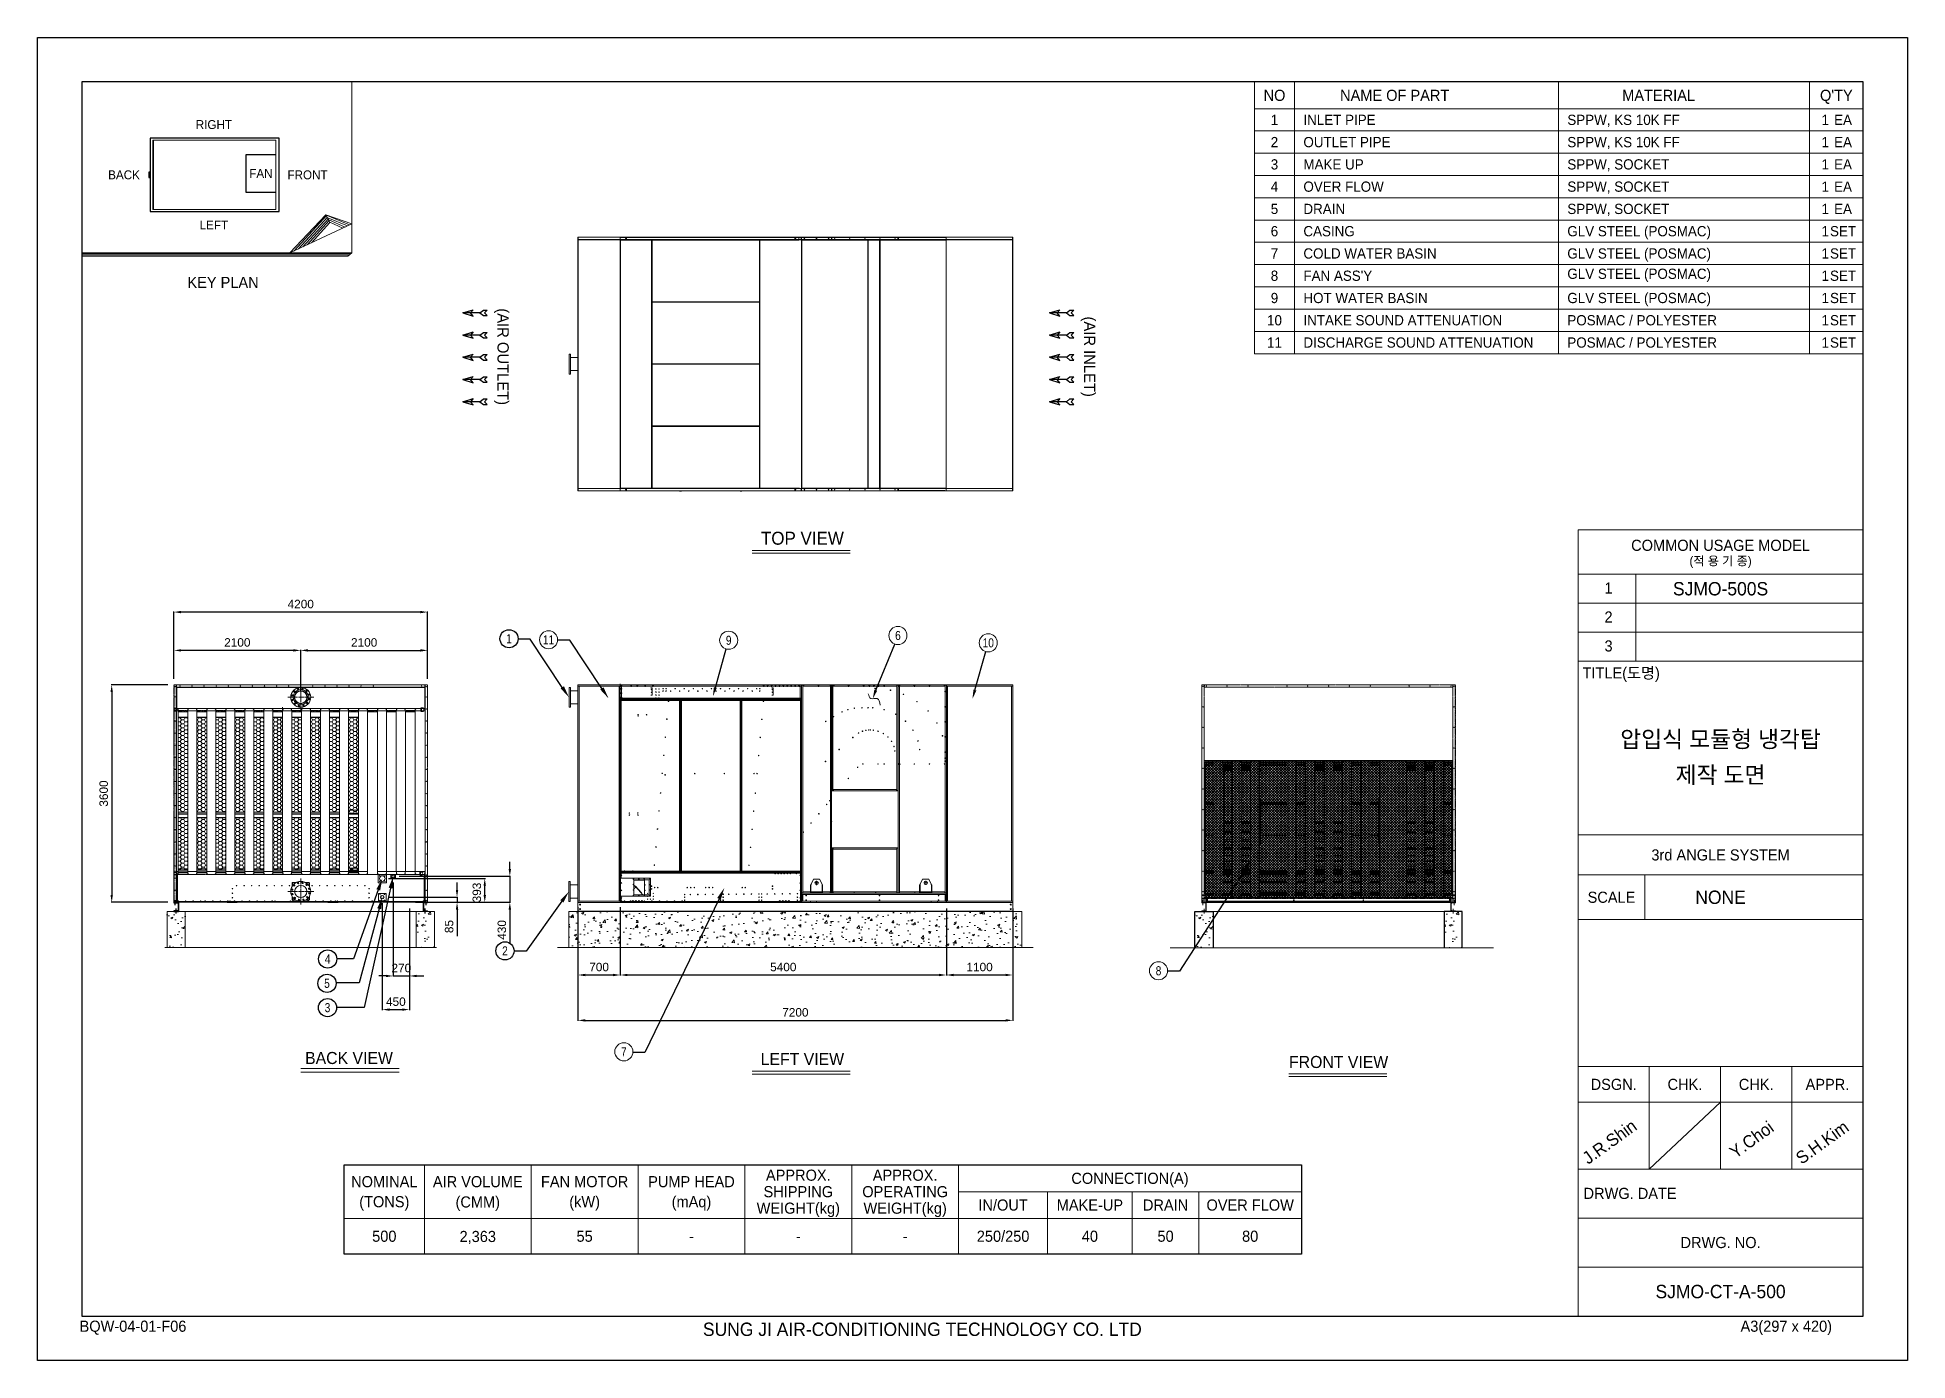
# Model space of a CAD drawing. Header units: millimetres. Extents: x -662642 to 33419, y -141169 to 23423.
# Drawn here: x 2453 to 33419, y 1526 to 23423 of the extents above.
import ezdxf
from ezdxf import colors
from ezdxf.entities.mleader import LeaderData, LeaderLine
from ezdxf.enums import TextEntityAlignment as Align
from ezdxf.math import Vec2, Vec3

# ---------------------------------------------------------------- set-up
doc = ezdxf.new("R2010")
doc.units = ezdxf.units.MM
for name, pattern in [('CENTER', [2, 1.25, -0.25, 0.25, -0.25]), ('CENTERX2', [4, 2.5, -0.5, 0.5, -0.5]), ('DASHDOT', [18.5, 12, -3, 0.5, -3]), ('DASHED', [15, 12, -3]), ('HIDDEN', [0.375, 0.25, -0.125]), ('HIDDENX2', [0.75, 0.5, -0.25])]:
    doc.linetypes.add(name, pattern=pattern)
for name, color, linetype in [('center', 1, 'CENTER'), ('HIDD', 2, 'HIDDENX2'), ('냉각탑', 4, 'Continuous'), ('냉각탑_box', 1, 'Continuous'), ('냉각탑_dim', 1, 'Continuous'), ('냉각탑_form', 1, 'Continuous'), ('냉각탑_text', 3, 'Continuous'), ('냉각탑_기초', 23, 'Continuous')]:
    doc.layers.add(name, color=color, linetype=linetype)
doc.styles.get("Standard").update_dxf_attribs({"font": 'arial.ttf'})
doc.styles.add('돋움', font='Dotum.ttf')
doc.dimstyles.new('1.40', dxfattribs={"dimscale": 20, "dimtxt": 1.5, "dimasz": 1, "dimexe": 0.5, "dimexo": 0.5, "dimgap": 0.5, "dimtad": 1, "dimdec": 0, "dimzin": 0, "dimdsep": 46, "dimtxsty": 'Standard', "dimcen": 0, "dimclrd": 2, "dimclre": 2, "dimclrt": 3, "dimadec": 0, "dimazin": 0, "dimtfac": 1, "dimtdec": 0, "dimtmove": 0, "dimatfit": 0, "dimfxl": 1, "dimtolj": 1, "dimtzin": 0, "dimlwd": -1, "dimlwe": -1, "dimarcsym": 0})

msp = doc.modelspace()

# ---------------------------------------------------------------- texts
at = {"layer": '냉각탑_form', "lineweight": 20, "style": '돋움'}
for s, height, p in [('COMMON USAGE MODEL', 184.32, (30322, 15018.1)), ('(적 용 기 종)', 147.46, (30322, 14760.1)), ('3rd ANGLE SYSTEM', 184.32, (30322, 9894)), ('SCALE', 184.32, (28515.7, 9193.6)), ('DSGN.', 184.32, (28552.6, 6097)), ('CHK.', 184.32, (29732.2, 6097)), ('CHK.', 184.32, (30911.9, 6097)), ('APPR.', 184.32, (32091.5, 6097)), ('DRWG. NO.', 184.32, (30322, 3479.7))]:
    msp.add_text(s, height=height, dxfattribs=at).set_placement(p, align=Align.MIDDLE_CENTER)
for s, height, p in [('1', 184.3, (28399.9, 14218.7)), ('2', 184.3, (28399.9, 13739.4)), ('3', 184.3, (28399.9, 13260.2)), ('TITLE(도명)', 184.32, (28036.8, 12814)), ('DRWG. DATE', 184.32, (28053.5, 4200.6)), ('BQW-04-01-F06', 184.32, (3151.3, 2002.4)), ('A3(297 x 420)', 184.32, (30652.8, 2002.4)), ('SUNG JI AIR-CONDITIONING TECHNOLOGY CO. LTD', 221.184, (13472.4, 1933.4))]:
    msp.add_text(s, height=height, dxfattribs=at).set_placement(p)
at = {"layer": '냉각탑_text', "lineweight": 20, "style": '돋움'}
for s, height, p in [('NO', 184.27, (22935.8, 22464.7)), ('NAME OF PART', 184.275, (24926, 22464.7)), ('MATERIAL', 184.27, (29295.9, 22464.7)), ("Q'TY", 184.27, (32239.1, 22464.7)), ('RIGHT', 147.42, (5374.7, 21980.9)), ('1', 169.5, (22935.8, 22059.3)), ('1', 169.5, (32054.8, 22059.3)), ('EA', 169.53, (32349.6, 22059.3)), ('2', 169.5, (22935.8, 21690.8)), ('1', 169.5, (32054.8, 21690.8)), ('EA', 169.53, (32349.6, 21690.8)), ('3', 169.5, (22935.8, 21322.2)), ('1', 169.5, (32054.8, 21322.2)), ('EA', 169.53, (32349.6, 21322.2)), ('BACK', 147.42, (3887.2, 21149.3)), ('FAN', 147.42, (6153.6, 21171.8)), ('FRONT', 147.42, (6925.5, 21149.3)), ('4', 169.5, (22935.8, 20953.7)), ('1', 169.5, (32054.8, 20953.7)), ('EA', 169.53, (32349.6, 20953.7)), ('5', 169.5, (22935.8, 20585.1)), ('1', 169.5, (32054.8, 20585.1)), ('EA', 169.53, (32349.6, 20585.1)), ('LEFT', 147.42, (5374.7, 20318.4)), ('6', 169.5, (22935.8, 20216.6)), ('1', 169.5, (32054.8, 20216.6)), ('SET', 169.53, (32349.6, 20216.6)), ('7', 169.5, (22935.8, 19848)), ('1', 169.5, (32054.8, 19848)), ('SET', 169.53, (32349.6, 19848)), ('8', 169.5, (22935.8, 19479.5)), ('1', 169.5, (32054.8, 19479.5)), ('SET', 169.53, (32349.6, 19479.5)), ('KEY PLAN', 184.27, (5526.8, 19368.9)), ('9', 169.5, (22935.8, 19110.9)), ('1', 169.5, (32054.8, 19110.9)), ('SET', 169.53, (32349.6, 19110.9)), ('10', 169.53, (22935.8, 18742.4)), ('1', 169.5, (32054.8, 18742.4)), ('SET', 169.53, (32349.6, 18742.4)), ('11', 169.53, (22935.8, 18373.8)), ('1', 169.5, (32054.8, 18373.8)), ('SET', 169.53, (32349.6, 18373.8)), ('TOP VIEW', 214.63, (15119.2, 15135.1)), ('SJMO-500S', 221.18, (30322, 14299.3)), ('압입식 모듈형 냉각탑', 276.412, (30322, 11810.6)), ('제작 도면', 276.41, (30322, 11220.9)), ('NONE', 221.18, (30322, 9193.6)), ('BACK VIEW', 199.97, (7612, 6533.5)), ('LEFT VIEW', 199.97, (15119.2, 6515.6)), ('FRONT VIEW', 199.97, (23997.9, 6467.5)), ('APPROX.', 184.27, (15051.7, 4593.8)), ('APPROX.', 184.27, (16820.7, 4593.8)), ('NOMINAL', 184.27, (8196.7, 4486.9)), ('AIR VOLUME', 184.27, (9744.6, 4486.9)), ('FAN MOTOR', 184.27, (11513.6, 4486.9)), ('PUMP HEAD', 184.27, (13282.7, 4486.9)), ('SHIPPING', 184.27, (15051.7, 4321.1)), ('OPERATING', 184.27, (16820.7, 4321.1)), ('CONNECTION(A)', 184.275, (20543.1, 4542.2)), ('(TONS)', 184.27, (8196.7, 4155.2)), ('(CMM)', 184.27, (9744.1, 4151.3)), ('(kW)', 184.27, (11513.6, 4155.2)), ('(mAq)', 184.27, (13282.7, 4155.2)), ('WEIGHT(kg)', 184.27, (15051.7, 4048.3)), ('WEIGHT(kg)', 184.27, (16820.7, 4048.3)), ('IN/OUT', 184.27, (18442.4, 4099.9)), ('MAKE-UP', 184.27, (19879.7, 4099.9)), ('DRAIN', 184.27, (21132.8, 4099.9)), ('OVER FLOW', 184.27, (22533.3, 4099.9)), ('500', 184.27, (8196.7, 3584)), ('2,363', 184.27, (9744.1, 3580)), ('55', 184.27, (11513.6, 3584)), ('-', 184.3, (13282.7, 3584)), ('-', 184.3, (15051.7, 3584)), ('-', 184.3, (16820.7, 3584)), ('250/250', 184.27, (18442.4, 3584)), ('40', 184.27, (19879.7, 3584)), ('50', 184.27, (21132.8, 3584)), ('80', 184.27, (22533.3, 3584)), ('SJMO-CT-A-500', 221.184, (30322, 2668.7))]:
    msp.add_text(s, height=height, dxfattribs=at).set_placement(p, align=Align.MIDDLE_CENTER)
for s, height, p in [('INLET PIPE', 169.53, (23414.9, 22059.3)), ('SPPW, KS 10K FF', 169.533, (27784.9, 22059.3)), ('OUTLET PIPE', 169.533, (23414.9, 21690.8)), ('SPPW, KS 10K FF', 169.533, (27784.9, 21690.8)), ('MAKE UP', 169.53, (23414.9, 21322.2)), ('SPPW, SOCKET', 169.533, (27784.9, 21322.2)), ('OVER FLOW', 169.53, (23414.9, 20953.7)), ('SPPW, SOCKET', 169.533, (27784.9, 20953.7)), ('DRAIN', 169.53, (23414.9, 20585.1)), ('SPPW, SOCKET', 169.533, (27784.9, 20585.1)), ('CASING', 169.53, (23414.9, 20216.6)), ('GLV STEEL (POSMAC)', 169.533, (27784.9, 20216.6)), ('COLD WATER BASIN', 169.533, (23414.9, 19848)), ('GLV STEEL (POSMAC)', 169.533, (27784.9, 19848)), ("FAN ASS'Y", 169.53, (23414.9, 19479.5)), ('GLV STEEL (POSMAC)', 169.533, (27784.9, 19511.9)), ('GLV STEEL (POSMAC)', 169.533, (27784.9, 19110.9)), ('HOT WATER BASIN', 169.533, (23414.9, 19110.9)), ('INTAKE SOUND ATTENUATION', 169.533, (23414.9, 18742.4)), ('POSMAC / POLYESTER', 169.533, (27784.9, 18742.4)), ('DISCHARGE SOUND ATTENUATION', 169.533, (23414.9, 18373.8)), ('POSMAC / POLYESTER', 169.533, (27784.9, 18373.8))]:
    msp.add_text(s, height=height, dxfattribs=at).set_placement(p, align=Align.MIDDLE_LEFT)
for s, p in [('(AIR OUTLET)', (10163.7, 18139.4)), ('(AIR INLET)', (19876.6, 18139.4))]:
    msp.add_text(s, height=186.667, rotation=270, dxfattribs=at).set_placement(p, align=Align.MIDDLE_CENTER)
at = {"layer": '냉각탑_text', "width": 0.8}
for s, p in [('1', (10261.6, 13471.9)), ('2', (10194.4, 8306.5)), ('4', (7259, 8171.8)), ('5', (7247.9, 7769)), ('3', (7256.4, 7366.8))]:
    msp.add_text(s, height=150, dxfattribs=at).set_placement(p, align=Align.MIDDLE_CENTER)
at = {"layer": '냉각탑_text', "lineweight": 20, "width": 0.8}
for s, p in [('11', (10916.7, 13454.9)), ('9', (13898.7, 13446.8)), ('6', (16701.1, 13525.3)), ('10', (18196.7, 13404.2)), ('8', (21015.7, 7976.9)), ('7', (12163, 6636.1))]:
    msp.add_text(s, height=150, dxfattribs=at).set_placement(p, align=Align.MIDDLE_CENTER)
at = {"layer": '냉각탑_text', "lineweight": 20, "style": '돋움'}
for s, p in [('J.R.Shin', (28129.5, 4763.7)), ('Y.Choi', (30567.5, 4862.1)), ('S.H.Kim', (31663.9, 4763.7))]:
    msp.add_text(s, height=206.44, rotation=35.81856, dxfattribs=at).set_placement(p)

# ---------------------------------------------------------------- blocks, each defined once
blk = doc.blocks.new('화살표 IN OUT')
at = {"layer": '냉각탑_dim'}
for p, q in [((-323, 43), (-384, 43)), ((-343, 0), (-384, 43)), ((-384, -43), (-343, 0)), ((-266, 0), (-323, 43)), ((-266, 0), (-323, -43)), ((-266, 0), (0, 0)), ((-163, 50), (-122, 0)), ((0, 0), (-163, 50)), ((-163, -50), (-122, 0)), ((0, 0), (-163, -50)), ((-323, -43), (-384, -43))]:
    blk.add_line(p, q, dxfattribs=at)
blk = doc.blocks.new('*D87')
at = {"color": 2, "transparency": 16777216}
for p, q in [((11403, 9029), (11403, 7897)), ((12103, 9029), (12103, 7897)), ((11523, 7907), (11983, 7907))]:
    blk.add_line(p, q, dxfattribs=at)
for points in [[(11523, 7927), (11523, 7887), (11403, 7907)], [(11983, 7927), (11983, 7887), (12103, 7907)]]:
    blk.add_solid(points, dxfattribs=at)
at = {"layer": 'Defpoints', "color": 0, "transparency": 16777216}
for p in [(11403, 9129), (12103, 9129), (12103, 7907)]:
    blk.add_point(p, dxfattribs=at)
at = {"color": 3, "lineweight": 20, "transparency": 16777216, "insert": (11753, 8038), "char_height": 140, "attachment_point": 5}
blk.add_mtext('\\A1;700', dxfattribs=at)
blk = doc.blocks.new('*D88')
at = {"color": 2, "transparency": 16777216}
for p, q in [((12103, 9009), (12103, 7897)), ((17503, 9009), (17503, 7897)), ((12223, 7907), (17383, 7907))]:
    blk.add_line(p, q, dxfattribs=at)
for points in [[(12223, 7927), (12223, 7887), (12103, 7907)], [(17383, 7927), (17383, 7887), (17503, 7907)]]:
    blk.add_solid(points, dxfattribs=at)
at = {"layer": 'Defpoints', "color": 0, "transparency": 16777216}
for p in [(12103, 9109), (17503, 9109), (17503, 7907)]:
    blk.add_point(p, dxfattribs=at)
at = {"color": 3, "lineweight": 20, "transparency": 16777216, "insert": (14803, 8038), "char_height": 140, "attachment_point": 5}
blk.add_mtext('\\A1;5400', dxfattribs=at)
blk = doc.blocks.new('*D89')
at = {"color": 2, "transparency": 16777216}
for p, q in [((17503, 9009), (17503, 7897)), ((18603, 9009), (18603, 7897)), ((17623, 7907), (18483, 7907))]:
    blk.add_line(p, q, dxfattribs=at)
for points in [[(17623, 7927), (17623, 7887), (17503, 7907)], [(18483, 7927), (18483, 7887), (18603, 7907)]]:
    blk.add_solid(points, dxfattribs=at)
at = {"layer": 'Defpoints', "color": 0, "transparency": 16777216}
for p in [(17503, 9109), (18603, 9109), (18603, 7907)]:
    blk.add_point(p, dxfattribs=at)
at = {"color": 3, "lineweight": 20, "transparency": 16777216, "insert": (18053, 8038), "char_height": 140, "attachment_point": 5}
blk.add_mtext('\\A1;1100', dxfattribs=at)
blk = doc.blocks.new('*D90')
at = {"color": 2, "transparency": 16777216}
for p, q in [((11403, 8860), (11403, 7146)), ((18603, 8860), (18603, 7146)), ((11523, 7156), (18483, 7156))]:
    blk.add_line(p, q, dxfattribs=at)
for points in [[(11523, 7176), (11523, 7136), (11403, 7156)], [(18483, 7176), (18483, 7136), (18603, 7156)]]:
    blk.add_solid(points, dxfattribs=at)
at = {"layer": 'Defpoints', "color": 0, "transparency": 16777216}
for p in [(11403, 8960), (18603, 8960), (18603, 7156)]:
    blk.add_point(p, dxfattribs=at)
at = {"color": 3, "lineweight": 20, "transparency": 16777216, "insert": (15003, 7288), "char_height": 140, "attachment_point": 5}
blk.add_mtext('\\A1;7200', dxfattribs=at)
blk = doc.blocks.new('*D91')
at = {"color": 2, "transparency": 16777216}
for p, q in [((4713, 12810), (4713, 13289)), ((6693, 13279), (4833, 13279)), ((6813, 12604), (6813, 13289))]:
    blk.add_line(p, q, dxfattribs=at)
for points in [[(4833, 13299), (4833, 13259), (4713, 13279)], [(6693, 13299), (6693, 13259), (6813, 13279)]]:
    blk.add_solid(points, dxfattribs=at)
at = {"layer": 'Defpoints', "color": 0, "transparency": 16777216}
for p in [(4713, 13279), (4713, 12710), (6813, 12504)]:
    blk.add_point(p, dxfattribs=at)
at = {"color": 3, "lineweight": 5, "transparency": 16777216, "insert": (5763, 13410), "char_height": 140, "attachment_point": 5}
blk.add_mtext('\\A1;2100', dxfattribs=at)
blk = doc.blocks.new('*D92')
at = {"color": 2, "transparency": 16777216}
for p, q in [((6813, 12604), (6813, 13289)), ((6933, 13279), (8793, 13279)), ((8913, 12810), (8913, 13289))]:
    blk.add_line(p, q, dxfattribs=at)
for points in [[(6933, 13299), (6933, 13259), (6813, 13279)], [(8793, 13299), (8793, 13259), (8913, 13279)]]:
    blk.add_solid(points, dxfattribs=at)
at = {"layer": 'Defpoints', "color": 0, "transparency": 16777216}
for p in [(8913, 13279), (8913, 12710), (6813, 12504)]:
    blk.add_point(p, dxfattribs=at)
at = {"color": 3, "lineweight": 5, "transparency": 16777216, "insert": (7863, 13410), "char_height": 140, "attachment_point": 5}
blk.add_mtext('\\A1;2100', dxfattribs=at)
blk = doc.blocks.new('*D93')
at = {"color": 2, "transparency": 16777216}
for p, q in [((4713, 12810), (4713, 13923)), ((8793, 13913), (4833, 13913)), ((8913, 12810), (8913, 13923))]:
    blk.add_line(p, q, dxfattribs=at)
for points in [[(4833, 13933), (4833, 13893), (4713, 13913)], [(8793, 13933), (8793, 13893), (8913, 13913)]]:
    blk.add_solid(points, dxfattribs=at)
at = {"layer": 'Defpoints', "color": 0, "transparency": 16777216}
for p in [(4713, 13913), (4713, 12710), (8913, 12710)]:
    blk.add_point(p, dxfattribs=at)
at = {"color": 3, "lineweight": 5, "transparency": 16777216, "insert": (6813, 14045), "char_height": 140, "attachment_point": 5}
blk.add_mtext('\\A1;4200', dxfattribs=at)
blk = doc.blocks.new('*D94')
at = {"color": 2, "transparency": 16777216}
for p, q in [((4613, 12710), (3673, 12710)), ((3683, 12590), (3683, 9230)), ((4613, 9110), (3673, 9110))]:
    blk.add_line(p, q, dxfattribs=at)
for points in [[(3663, 12590), (3703, 12590), (3683, 12710)], [(3663, 9230), (3703, 9230), (3683, 9110)]]:
    blk.add_solid(points, dxfattribs=at)
at = {"layer": 'Defpoints', "color": 0, "transparency": 16777216}
for p in [(4713, 12710), (3683, 9110), (4713, 9110)]:
    blk.add_point(p, dxfattribs=at)
at = {"color": 3, "lineweight": 5, "transparency": 16777216, "insert": (3551, 10910), "char_height": 140, "attachment_point": 5, "rotation": 90}
blk.add_mtext('\\A1;3600', dxfattribs=at)
blk = doc.blocks.new('*D82')
at = {"color": 2, "transparency": 16777216}
for p, q in [((8344, 9440), (8344, 7881)), ((8613, 9010), (8613, 7881)), ((8224, 7891), (8104, 7891)), ((8344, 7891), (8613, 7891)), ((8733, 7891), (8853, 7891))]:
    blk.add_line(p, q, dxfattribs=at)
for points in [[(8224, 7911), (8224, 7871), (8344, 7891)], [(8733, 7911), (8733, 7871), (8613, 7891)]]:
    blk.add_solid(points, dxfattribs=at)
at = {"layer": 'Defpoints', "color": 0, "transparency": 16777216}
for p in [(8344, 9540), (8613, 9110), (8613, 7891)]:
    blk.add_point(p, dxfattribs=at)
at = {"color": 3, "lineweight": 5, "transparency": 16777216, "insert": (8479, 8022), "char_height": 140, "attachment_point": 5}
blk.add_mtext('\\A1;270', dxfattribs=at)
blk = doc.blocks.new('*D83')
at = {"color": 2, "transparency": 16777216}
for p, q in [((8163, 9095), (8163, 7324)), ((8613, 9010), (8613, 7324)), ((8283, 7334), (8493, 7334))]:
    blk.add_line(p, q, dxfattribs=at)
for points in [[(8283, 7354), (8283, 7314), (8163, 7334)], [(8493, 7354), (8493, 7314), (8613, 7334)]]:
    blk.add_solid(points, dxfattribs=at)
at = {"layer": 'Defpoints', "color": 0, "transparency": 16777216}
for p in [(8163, 9195), (8613, 9110), (8613, 7334)]:
    blk.add_point(p, dxfattribs=at)
at = {"color": 3, "lineweight": 5, "transparency": 16777216, "insert": (8388, 7465), "char_height": 140, "attachment_point": 5}
blk.add_mtext('\\A1;450', dxfattribs=at)
blk = doc.blocks.new('*D84')
at = {"color": 2, "transparency": 16777216}
for p, q in [((9401, 9315), (9401, 9435)), ((8263, 9195), (9411, 9195)), ((8713, 9110), (9411, 9110)), ((9401, 9195), (9401, 9110)), ((9401, 8990), (9401, 8548))]:
    blk.add_line(p, q, dxfattribs=at)
for points in [[(9381, 9315), (9421, 9315), (9401, 9195)], [(9381, 8990), (9421, 8990), (9401, 9110)]]:
    blk.add_solid(points, dxfattribs=at)
at = {"layer": 'Defpoints', "color": 0, "transparency": 16777216}
for p in [(8163, 9195), (8613, 9110), (9401, 9110)]:
    blk.add_point(p, dxfattribs=at)
at = {"color": 3, "lineweight": 5, "transparency": 16777216, "insert": (9270, 8709), "char_height": 140, "attachment_point": 5, "rotation": 90}
blk.add_mtext('\\A1;85', dxfattribs=at)
blk = doc.blocks.new('*D85')
at = {"color": 2, "transparency": 16777216}
for p, q in [((8264, 9503), (9870, 9503)), ((9860, 9230), (9860, 9383)), ((8713, 9110), (9870, 9110))]:
    blk.add_line(p, q, dxfattribs=at)
for points in [[(9840, 9383), (9880, 9383), (9860, 9503)], [(9840, 9230), (9880, 9230), (9860, 9110)]]:
    blk.add_solid(points, dxfattribs=at)
at = {"layer": 'Defpoints', "color": 0, "transparency": 16777216}
for p in [(8164, 9503), (9860, 9503), (8613, 9110)]:
    blk.add_point(p, dxfattribs=at)
at = {"color": 3, "lineweight": 5, "transparency": 16777216, "insert": (9729, 9272), "char_height": 140, "attachment_point": 5, "rotation": 90}
blk.add_mtext('\\A1;393', dxfattribs=at)
blk = doc.blocks.new('*D86')
at = {"color": 2, "transparency": 16777216}
for p, q in [((10275, 9660), (10275, 9780)), ((8444, 9540), (10285, 9540)), ((10275, 9540), (10275, 9110)), ((8713, 9110), (10285, 9110)), ((10275, 8990), (10275, 8436))]:
    blk.add_line(p, q, dxfattribs=at)
for points in [[(10255, 9660), (10295, 9660), (10275, 9540)], [(10255, 8990), (10295, 8990), (10275, 9110)]]:
    blk.add_solid(points, dxfattribs=at)
at = {"layer": 'Defpoints', "color": 0, "transparency": 16777216}
for p in [(8344, 9540), (8613, 9110), (10275, 9110)]:
    blk.add_point(p, dxfattribs=at)
at = {"color": 3, "lineweight": 5, "transparency": 16777216, "insert": (10143, 8653), "char_height": 140, "attachment_point": 5, "rotation": 90}
blk.add_mtext('\\A1;430', dxfattribs=at)
blk = doc.blocks.new('457536')
at = {"color": 7, "lineweight": 5, "ltscale": 0.09375}
for p, q in [((114542.520962, 89059.297332), (114550.020962, 89059.297332)), ((114550.020962, 88929.797332), (114542.520962, 88929.797332)), ((114550.020962, 88922.297332), (114550.020962, 88929.797332)), ((114742.520962, 89059.297332), (114735.020962, 89059.297332)), ((114735.020962, 88929.797332), (114742.520962, 88929.797332)), ((114735.020962, 88922.297332), (114735.020962, 88929.797332))]:
    blk.add_line(p, q, dxfattribs=at)
at = {"color": 7, "lineweight": 5}
for p, q in [((114542.520962, 89059.297332), (114542.520962, 88929.797332)), ((114592.520962, 89152.297332), (114550.020962, 89069.297332)), ((114550.020962, 88922.297332), (114735.020962, 88922.297332)), ((114692.520962, 89152.297332), (114592.520962, 89152.297332)), ((114735.020962, 89069.297332), (114692.520962, 89152.297332)), ((114742.520962, 88929.797332), (114742.520962, 89059.297332))]:
    blk.add_line(p, q, dxfattribs=at)
at = {"color": 7, "linetype": 'DASHED', "lineweight": 5}
for p, q in [((114548.520962, 89059.297332), (114548.520962, 88929.797332)), ((114550.020962, 88928.297332), (114735.020962, 88928.297332)), ((114736.520962, 88929.797332), (114736.520962, 89059.297332))]:
    blk.add_line(p, q, dxfattribs=at)
at = {"color": 7, "lineweight": 5, "ltscale": 0.125}
for p, q in [((114550.020962, 89059.297332), (114550.020962, 89069.297332)), ((114735.020962, 89069.297332), (114735.020962, 89059.297332))]:
    blk.add_line(p, q, dxfattribs=at)
at = {"color": 7, "linetype": 'DASHED', "lineweight": 5, "ltscale": 0.075}
for p, q in [((114558.520962, 88928.297332), (114558.520962, 88922.297332)), ((114576.520962, 88928.297332), (114576.520962, 88922.297332)), ((114608.520962, 88928.297332), (114608.520962, 88922.297332)), ((114626.520962, 88928.297332), (114626.520962, 88922.297332)), ((114658.520962, 88928.297332), (114658.520962, 88922.297332)), ((114676.520962, 88928.297332), (114676.520962, 88922.297332)), ((114708.520962, 88928.297332), (114708.520962, 88922.297332)), ((114726.520962, 88928.297332), (114726.520962, 88922.297332))]:
    blk.add_line(p, q, dxfattribs=at)
at = {"color": 7, "linetype": 'DASHDOT', "lineweight": 5}
for p, q in [((114678.270962, 89090.297332), (114606.770962, 89090.297332)), ((114642.520962, 89126.047332), (114642.520962, 89054.547332))]:
    blk.add_line(p, q, dxfattribs=at)
at = {"color": 7, "lineweight": 5}
blk.add_circle((114642.520962, 89090.297332), 27.5, dxfattribs=at)
blk = doc.blocks.new('1')
at = {"lineweight": 20}
for p, q in [((12103, 12709), (11403, 12709)), ((11403, 12709), (11403, 9109)), ((12103, 12705), (12103, 12725)), ((12103, 12709), (12103, 9109)), ((12106, 12709), (12103, 12709)), ((17499, 12709), (18603, 12709)), ((17503, 12705), (17503, 12709)), ((18603, 12709), (18603, 9109)), ((12103, 12689), (11403, 12689)), ((11423, 12689), (11423, 9129)), ((17503, 12689), (18603, 12689)), ((18583, 12689), (18583, 9129)), ((11403, 9129), (12103, 9129)), ((11403, 9109), (12103, 9109)), ((12103, 9109), (12103, 9112)), ((12103, 9109), (12106, 9109)), ((17503, 9109), (12603, 9109)), ((18603, 9129), (17503, 9129)), ((18603, 9109), (17503, 9109))]:
    blk.add_line(p, q, dxfattribs=at)
at = {"color": 7, "lineweight": 20}
for p, q in [((12103, 12707), (12103, 9212)), ((15099, 12709), (12106, 12709)), ((15105, 9264), (15105, 12705)), ((15125, 12705), (15125, 9264)), ((15127, 12709), (15581, 12709)), ((15583, 9264), (15583, 12705)), ((15603, 12705), (15603, 9264)), ((15605, 10960), (15605, 12705)), ((15625, 12705), (15625, 10960)), ((15627, 12709), (16683, 12709)), ((16685, 10960), (16685, 12705)), ((16705, 12705), (16705, 10960)), ((16707, 9264), (16707, 12705)), ((16729, 12709), (17481, 12709)), ((17483, 12705), (17483, 12607)), ((17503, 12705), (17503, 9264)), ((11255, 12337), (11255, 12667)), ((11277, 12667), (11255, 12667)), ((11277, 12667), (11277, 12337)), ((11403, 12610), (11277, 12610)), ((11403, 12393), (11277, 12393)), ((12083, 12689), (12083, 9129)), ((12103, 12687), (12103, 12491)), ((12103, 12463), (12103, 9614)), ((12683, 12489), (12106, 12489)), ((12106, 12469), (15099, 12469)), ((12118, 9614), (12118, 12463)), ((12119, 12467), (13085, 12467)), ((13085, 12452), (12119, 12452)), ((12123, 12652), (12123, 12679)), ((12123, 12582), (12123, 12632)), ((12123, 12512), (12123, 12562)), ((12134, 12689), (12274, 12689)), ((12294, 12689), (12375, 12689)), ((12395, 12689), (12505, 12689)), ((12525, 12689), (12635, 12689)), ((12611, 12657), (12634, 12657)), ((12634, 12536), (12611, 12536)), ((12634, 12657), (12634, 12536)), ((12655, 12689), (14469, 12689)), ((12734, 12489), (12703, 12489)), ((15099, 12489), (12754, 12489)), ((13087, 12463), (13087, 9614)), ((13102, 9614), (13102, 12463)), ((13103, 12463), (13103, 9614)), ((13118, 9614), (13118, 12463)), ((13120, 12467), (14085, 12467)), ((14085, 12452), (13120, 12452)), ((14087, 12463), (14087, 9614)), ((14102, 9614), (14102, 12463)), ((14104, 12463), (14104, 9614)), ((14119, 9614), (14119, 12463)), ((14120, 12467), (15086, 12467)), ((15086, 12452), (14120, 12452)), ((14489, 12689), (14534, 12689)), ((14554, 12689), (14599, 12689)), ((14611, 12657), (14634, 12657)), ((14634, 12536), (14611, 12536)), ((14619, 12689), (14664, 12689)), ((14634, 12657), (14634, 12536)), ((14684, 12689), (14729, 12689)), ((14749, 12689), (14794, 12689)), ((14814, 12689), (14859, 12689)), ((14879, 12689), (14924, 12689)), ((14944, 12689), (14989, 12689)), ((15009, 12689), (15054, 12689)), ((15074, 12689), (15099, 12689)), ((15083, 12687), (15083, 12491)), ((15088, 12463), (15088, 9614)), ((15103, 12491), (15103, 12687)), ((15103, 9614), (15103, 12463)), ((15145, 12689), (15375, 12689)), ((15395, 12689), (15581, 12689)), ((15645, 12689), (15875, 12689)), ((15895, 12689), (16125, 12689)), ((16145, 12689), (16219, 12689)), ((16239, 12689), (16294, 12689)), ((16314, 12689), (16369, 12689)), ((16389, 12689), (16463, 12689)), ((16483, 12689), (16683, 12689)), ((16727, 11410), (16727, 12680)), ((16732, 12689), (16963, 12689)), ((16983, 12689), (17213, 12689)), ((17233, 12689), (17464, 12689)), ((17483, 12587), (17483, 12357)), ((17523, 12689), (17523, 9129)), ((11277, 12337), (11255, 12337)), ((17483, 12337), (17483, 12107)), ((17483, 12087), (17483, 11857)), ((17483, 11837), (17483, 11607)), ((17483, 11587), (17483, 11508)), ((17483, 11488), (17483, 11458)), ((16727, 9264), (16727, 11386)), ((17483, 11438), (17483, 9264)), ((16685, 10977), (15627, 10977)), ((16689, 10957), (15633, 10957)), ((15605, 9264), (15605, 10007)), ((15625, 10007), (15625, 9264)), ((15627, 10011), (16683, 10011)), ((16683, 9991), (15627, 9991)), ((16685, 9264), (16685, 10007)), ((16705, 10007), (16705, 9264)), ((12096, 9621), (12101, 9671)), ((12098, 9621), (12103, 9671)), ((15099, 9609), (12106, 9609)), ((12119, 9626), (12163, 9626)), ((12119, 9611), (12196, 9611)), ((12183, 9626), (12303, 9626)), ((12209, 9611), (12995, 9611)), ((12323, 9626), (13085, 9626)), ((13008, 9611), (13085, 9611)), ((14085, 9626), (13120, 9626)), ((13120, 9611), (13196, 9611)), ((13210, 9611), (13995, 9611)), ((14009, 9611), (14085, 9611)), ((15086, 9626), (14120, 9626)), ((14120, 9611), (14197, 9611)), ((14210, 9611), (14996, 9611)), ((15009, 9611), (15086, 9611)), ((11253, 9124), (11253, 9454)), ((11275, 9454), (11253, 9454)), ((11275, 9454), (11275, 9124)), ((11403, 9397), (11275, 9397)), ((12103, 9112), (12103, 9592)), ((14661, 9594), (12106, 9594)), ((12106, 9209), (12106, 9509)), ((12606, 9509), (12106, 9509)), ((12118, 9564), (12118, 9592)), ((12118, 9509), (12118, 9547)), ((12331, 9484), (12581, 9484)), ((12331, 9484), (12331, 9234)), ((12331, 9479), (12503, 9479)), ((12331, 9394), (12359, 9362)), ((12359, 9363), (12335, 9341)), ((12452, 9265), (12353, 9378)), ((12453, 9266), (12355, 9379)), ((12479, 9234), (12362, 9365)), ((12503, 9234), (12503, 9479)), ((12581, 9234), (12581, 9484)), ((12606, 9509), (12606, 9209)), ((14711, 9594), (14676, 9594)), ((14761, 9594), (14726, 9594)), ((14811, 9594), (14776, 9594)), ((14861, 9594), (14826, 9594)), ((14911, 9594), (14876, 9594)), ((15011, 9594), (14926, 9594)), ((15099, 9594), (15026, 9594)), ((15088, 9564), (15088, 9592)), ((15088, 9439), (15088, 9547)), ((15088, 9314), (15088, 9422)), ((15088, 9189), (15088, 9297)), ((15103, 9112), (15103, 9592)), ((11275, 9124), (11253, 9124)), ((11403, 9180), (11275, 9180)), ((12083, 9213), (12083, 9146)), ((12106, 9209), (12606, 9209)), ((12118, 9139), (12118, 9172)), ((12246, 9109), (12120, 9109)), ((12299, 9124), (12130, 9124)), ((13139, 9107), (12152, 9107)), ((13146, 9109), (12259, 9109)), ((12349, 9124), (12324, 9124)), ((12331, 9234), (12581, 9234)), ((12399, 9124), (12374, 9124)), ((12449, 9124), (12424, 9124)), ((14731, 9124), (12474, 9124)), ((14046, 9109), (13159, 9109)), ((14946, 9109), (14059, 9109)), ((14781, 9124), (14756, 9124)), ((14831, 9124), (14806, 9124)), ((14881, 9124), (14856, 9124)), ((15075, 9124), (14906, 9124)), ((15086, 9109), (14959, 9109)), ((15088, 9139), (15088, 9172)), ((15105, 9239), (17503, 9239)), ((15105, 9131), (15105, 9237)), ((15254, 9129), (15105, 9129)), ((17503, 9109), (15105, 9109)), ((15108, 9237), (15108, 9131)), ((17498, 9259), (15109, 9259)), ((15109, 9239), (17498, 9239)), ((17498, 9129), (15109, 9129)), ((15109, 9109), (17498, 9109)), ((15125, 9131), (15125, 9237)), ((15127, 9281), (15581, 9281)), ((15574, 9261), (15134, 9261)), ((16295, 9260), (15145, 9260)), ((17254, 9129), (15354, 9129)), ((15627, 9281), (16683, 9281)), ((15970, 9261), (15634, 9261)), ((16326, 9261), (15984, 9261)), ((17463, 9260), (16313, 9260)), ((16676, 9261), (16340, 9261)), ((16729, 9281), (17481, 9281)), ((16972, 9261), (16736, 9261)), ((17224, 9261), (16986, 9261)), ((17474, 9261), (17238, 9261)), ((17503, 9129), (17354, 9129)), ((17483, 9237), (17483, 9131)), ((17499, 9131), (17499, 9237)), ((17503, 9237), (17503, 9131)), ((17503, 9131), (17503, 9237))]:
    blk.add_line(p, q, dxfattribs=at)
at = {"color": 7, "lineweight": 20, "ltscale": 0.4625}
for p, q in [((12103, 12705), (12103, 12687)), ((12105, 12687), (12105, 12705)), ((15101, 12705), (15101, 12687)), ((15103, 12687), (15103, 12705)), ((15108, 12709), (15127, 12709)), ((15127, 12707), (15108, 12707)), ((15581, 12709), (15599, 12709)), ((15599, 12707), (15581, 12707)), ((15608, 12709), (15627, 12709)), ((15627, 12707), (15608, 12707)), ((16683, 12709), (16701, 12709)), ((16701, 12707), (16683, 12707)), ((16710, 12709), (16729, 12709)), ((16729, 12707), (16710, 12707)), ((17481, 12709), (17499, 12709)), ((17499, 12707), (17481, 12707)), ((12103, 12491), (12103, 12472)), ((12105, 12472), (12105, 12491)), ((15101, 12491), (15101, 12472)), ((15103, 12472), (15103, 12491)), ((15608, 10011), (15627, 10011)), ((15627, 10009), (15608, 10009)), ((16683, 10011), (16701, 10011)), ((16701, 10009), (16683, 10009)), ((15104, 9633), (15104, 9614)), ((15104, 9633), (15104, 9614))]:
    blk.add_line(p, q, dxfattribs=at)
at = {"color": 7, "lineweight": 20, "ltscale": 0.05}
for p, q in [((12105, 12705), (12103, 12705)), ((15101, 12705), (15103, 12705)), ((15108, 12709), (15108, 12707)), ((15599, 12709), (15599, 12707)), ((15608, 12709), (15608, 12707)), ((16701, 12709), (16701, 12707)), ((16710, 12709), (16710, 12707)), ((17499, 12709), (17499, 12707)), ((12105, 12472), (12103, 12472)), ((12145, 12467), (12145, 12469)), ((12441, 12469), (12441, 12467)), ((12463, 12469), (12463, 12467)), ((12485, 12469), (12485, 12467)), ((12574, 12467), (12574, 12469)), ((12636, 12467), (12636, 12469)), ((12666, 12469), (12666, 12467)), ((12668, 12467), (12668, 12469)), ((12670, 12469), (12670, 12467)), ((12672, 12469), (12672, 12467)), ((12769, 12467), (12769, 12469)), ((12771, 12469), (12771, 12467)), ((14574, 12467), (14574, 12469)), ((15101, 12472), (15103, 12472)), ((15605, 12669), (15603, 12669)), ((15605, 12669), (15603, 12669)), ((16707, 12669), (16705, 12669)), ((16707, 12669), (16705, 12669)), ((16705, 11451), (16707, 11451)), ((16707, 11423), (16705, 11423)), ((16707, 11421), (16705, 11421)), ((16707, 11419), (16705, 11419)), ((16707, 11377), (16705, 11377)), ((16705, 11299), (16707, 11299)), ((16705, 11297), (16707, 11297)), ((16707, 11295), (16705, 11295)), ((16707, 11293), (16705, 11293)), ((15608, 10957), (15608, 10959)), ((15620, 10957), (15620, 10959)), ((15633, 10957), (15633, 10959)), ((16676, 10957), (16676, 10959)), ((16689, 10957), (16689, 10959)), ((16701, 10957), (16701, 10959)), ((15608, 10011), (15608, 10009)), ((16701, 10011), (16701, 10009)), ((12098, 9621), (12096, 9621)), ((12103, 9671), (12101, 9671)), ((12103, 9605), (12105, 9605)), ((12574, 9611), (12574, 9609)), ((14574, 9611), (14574, 9609)), ((15103, 9605), (15101, 9605)), ((15605, 9586), (15603, 9586)), ((15605, 9586), (15603, 9586)), ((15603, 9566), (15605, 9566)), ((15603, 9565), (15605, 9565)), ((15605, 9456), (15603, 9456)), ((15605, 9456), (15603, 9456)), ((15605, 9455), (15603, 9455)), ((15603, 9435), (15605, 9435)), ((16707, 9586), (16705, 9586)), ((16707, 9586), (16705, 9586)), ((16705, 9566), (16707, 9566)), ((16705, 9566), (16707, 9566)), ((16705, 9565), (16707, 9565)), ((16707, 9456), (16705, 9456)), ((16707, 9456), (16705, 9456)), ((16707, 9455), (16705, 9455)), ((16705, 9435), (16707, 9435)), ((12106, 9109), (12106, 9111)), ((12149, 9107), (12151, 9107)), ((12246, 9109), (12246, 9111)), ((12259, 9109), (12259, 9111)), ((13143, 9107), (13141, 9107)), ((13146, 9109), (13146, 9111)), ((13159, 9109), (13159, 9111)), ((14046, 9109), (14046, 9111)), ((14059, 9109), (14059, 9111)), ((14946, 9109), (14946, 9111)), ((14959, 9109), (14959, 9111)), ((15099, 9109), (15099, 9111)), ((15105, 9237), (15105, 9239)), ((15105, 9129), (15105, 9131)), ((15108, 9261), (15108, 9263)), ((15108, 9237), (15108, 9239)), ((15108, 9237), (15108, 9239)), ((15108, 9129), (15108, 9131)), ((15108, 9129), (15108, 9131)), ((15120, 9261), (15120, 9263)), ((15588, 9261), (15588, 9263)), ((15599, 9261), (15599, 9263)), ((15608, 9261), (15608, 9263)), ((15620, 9261), (15620, 9263)), ((16690, 9261), (16690, 9263)), ((16701, 9261), (16701, 9263)), ((16710, 9261), (16710, 9263)), ((16722, 9261), (16722, 9263)), ((17488, 9261), (17488, 9263)), ((17499, 9261), (17499, 9263)), ((17499, 9239), (17499, 9237)), ((17499, 9131), (17499, 9129)), ((17503, 9237), (17503, 9239)), ((17503, 9129), (17503, 9131))]:
    blk.add_line(p, q, dxfattribs=at)
at = {"color": 7, "lineweight": 20, "ltscale": 0.0375}
for p, q in [((12105, 12705), (12106, 12705)), ((15101, 12705), (15099, 12705)), ((15108, 12707), (15108, 12705)), ((15599, 12707), (15599, 12705)), ((15608, 12705), (15608, 12707)), ((16701, 12705), (16701, 12707)), ((16710, 12707), (16710, 12705)), ((17499, 12707), (17499, 12705)), ((12105, 12472), (12106, 12472)), ((12106, 12465), (12106, 12463)), ((13098, 12465), (13098, 12463)), ((13106, 12465), (13106, 12463)), ((14099, 12465), (14099, 12463)), ((14107, 12465), (14107, 12463)), ((15101, 12472), (15099, 12472)), ((15099, 12465), (15099, 12463)), ((13103, 11262), (13102, 11262)), ((13103, 11218), (13102, 11218)), ((13103, 11201), (13102, 11201)), ((14104, 11262), (14102, 11262)), ((14104, 11218), (14102, 11218)), ((14104, 11201), (14102, 11201)), ((15608, 10960), (15608, 10959)), ((16701, 10960), (16701, 10959)), ((15608, 10009), (15608, 10007)), ((16701, 10009), (16701, 10007)), ((12105, 9605), (12106, 9605)), ((12106, 9612), (12106, 9614)), ((13098, 9612), (13098, 9614)), ((13106, 9612), (13106, 9614)), ((14099, 9612), (14099, 9614)), ((14107, 9612), (14107, 9614)), ((15099, 9612), (15099, 9614)), ((15101, 9605), (15099, 9605)), ((12352, 9377), (12353, 9378)), ((12353, 9378), (12355, 9379)), ((12106, 9111), (12106, 9112)), ((12452, 9265), (12453, 9266)), ((15099, 9111), (15099, 9112)), ((15108, 9263), (15108, 9264)), ((15108, 9237), (15109, 9237)), ((15599, 9263), (15599, 9264)), ((15608, 9263), (15608, 9264)), ((16701, 9263), (16701, 9264)), ((16710, 9263), (16710, 9264)), ((17499, 9237), (17498, 9237)), ((17499, 9263), (17499, 9264))]:
    blk.add_line(p, q, dxfattribs=at)
at = {"color": 7, "lineweight": 20, "ltscale": 0.0875}
for p, q in [((12106, 12709), (12106, 12705)), ((15099, 12709), (15099, 12705)), ((15105, 12705), (15108, 12705)), ((15127, 12709), (15127, 12705)), ((15581, 12709), (15581, 12705)), ((15603, 12705), (15599, 12705)), ((15605, 12705), (15608, 12705)), ((15627, 12709), (15627, 12705)), ((16683, 12709), (16683, 12705)), ((16705, 12705), (16701, 12705)), ((16707, 12705), (16710, 12705)), ((16729, 12709), (16729, 12705)), ((17481, 12709), (17481, 12705)), ((17503, 12705), (17499, 12705)), ((12103, 12687), (12106, 12687)), ((12103, 12491), (12106, 12491)), ((12106, 12469), (12106, 12472)), ((15103, 12687), (15099, 12687)), ((15103, 12491), (15099, 12491)), ((15099, 12469), (15099, 12472)), ((15605, 10960), (15608, 10960)), ((16705, 10960), (16701, 10960)), ((15605, 10007), (15608, 10007)), ((15627, 10011), (15627, 10007)), ((16683, 10011), (16683, 10007)), ((16705, 10007), (16701, 10007)), ((12106, 9609), (12106, 9605)), ((15099, 9609), (15099, 9605)), ((12103, 9592), (12106, 9592)), ((15103, 9592), (15099, 9592)), ((12103, 9112), (12106, 9112)), ((12120, 9109), (12120, 9112)), ((15086, 9109), (15086, 9112)), ((15103, 9112), (15099, 9112)), ((15105, 9264), (15108, 9264)), ((15603, 9264), (15599, 9264)), ((15605, 9264), (15608, 9264)), ((16705, 9264), (16701, 9264)), ((16707, 9264), (16710, 9264)), ((17503, 9264), (17499, 9264))]:
    blk.add_line(p, q, dxfattribs=at)
at = {"color": 7, "lineweight": 20, "ltscale": 0.4125}
for p, q in [((12106, 12705), (12106, 12689)), ((15099, 12689), (15099, 12705)), ((15108, 12705), (15125, 12705)), ((15581, 12705), (15581, 12689)), ((15583, 12705), (15599, 12705)), ((15608, 12705), (15625, 12705)), ((16683, 12705), (16683, 12689)), ((16685, 12705), (16701, 12705)), ((16710, 12705), (16727, 12705)), ((17483, 12705), (17499, 12705)), ((12106, 12491), (12123, 12491)), ((12106, 12489), (12106, 12472)), ((15099, 12687), (15083, 12687)), ((15083, 12491), (15099, 12491)), ((15099, 12472), (15099, 12489)), ((15625, 10960), (15608, 10960)), ((16701, 10960), (16685, 10960)), ((15608, 10007), (15625, 10007)), ((15627, 9991), (15627, 10007)), ((16683, 10007), (16683, 9991)), ((16685, 10007), (16701, 10007)), ((15125, 9264), (15108, 9264)), ((15599, 9264), (15583, 9264)), ((15625, 9264), (15608, 9264)), ((16701, 9264), (16685, 9264)), ((16727, 9264), (16710, 9264)), ((17499, 9264), (17483, 9264))]:
    blk.add_line(p, q, dxfattribs=at)
at = {"color": 7, "linetype": 'DASHDOT', "lineweight": 20}
for p, q in [((12124, 12702), (12124, 12676)), ((12284, 12702), (12284, 12676)), ((12385, 12702), (12385, 12676)), ((12515, 12702), (12515, 12676)), ((12645, 12702), (12645, 12676)), ((14479, 12702), (14479, 12676)), ((14544, 12702), (14544, 12676)), ((14609, 12702), (14609, 12676)), ((14674, 12702), (14674, 12676)), ((14739, 12702), (14739, 12676)), ((14804, 12702), (14804, 12676)), ((14869, 12702), (14869, 12676)), ((14934, 12702), (14934, 12676)), ((14999, 12702), (14999, 12676)), ((15064, 12702), (15064, 12676)), ((15385, 12702), (15385, 12676)), ((15885, 12702), (15885, 12676)), ((16135, 12702), (16135, 12676)), ((16229, 12702), (16229, 12676)), ((16304, 12702), (16304, 12676)), ((16379, 12702), (16379, 12676)), ((16473, 12702), (16473, 12676)), ((16723, 12700), (16723, 12677)), ((16973, 12702), (16973, 12676)), ((17223, 12702), (17223, 12676)), ((12136, 12642), (12110, 12642)), ((12136, 12572), (12110, 12572)), ((12136, 12502), (12110, 12502)), ((12137, 12689), (12111, 12689)), ((12123, 12655), (12123, 12629)), ((12123, 12585), (12123, 12559)), ((12123, 12515), (12123, 12489)), ((12297, 12689), (12271, 12689)), ((12398, 12689), (12372, 12689)), ((12528, 12689), (12502, 12689)), ((12658, 12689), (12632, 12689)), ((12706, 12489), (12680, 12489)), ((12693, 12502), (12693, 12476)), ((12757, 12489), (12731, 12489)), ((12744, 12502), (12744, 12476)), ((14492, 12689), (14466, 12689)), ((14557, 12689), (14531, 12689)), ((14622, 12689), (14596, 12689)), ((14687, 12689), (14661, 12689)), ((14752, 12689), (14726, 12689)), ((14817, 12689), (14791, 12689)), ((14882, 12689), (14856, 12689)), ((14947, 12689), (14921, 12689)), ((15012, 12689), (14986, 12689)), ((15077, 12689), (15051, 12689)), ((15398, 12689), (15372, 12689)), ((15898, 12689), (15872, 12689)), ((16148, 12689), (16122, 12689)), ((16242, 12689), (16216, 12689)), ((16317, 12689), (16291, 12689)), ((16392, 12689), (16366, 12689)), ((16486, 12689), (16460, 12689)), ((16734, 12689), (16711, 12689)), ((16986, 12689), (16960, 12689)), ((17236, 12689), (17210, 12689)), ((17496, 12597), (17470, 12597)), ((17483, 12610), (17483, 12584)), ((17496, 12347), (17470, 12347)), ((17496, 12097), (17470, 12097)), ((17483, 12360), (17483, 12334)), ((17483, 12110), (17483, 12084)), ((17496, 11847), (17470, 11847)), ((17483, 11860), (17483, 11834)), ((17496, 11597), (17470, 11597)), ((17496, 11498), (17470, 11498)), ((17483, 11610), (17483, 11584)), ((17483, 11511), (17483, 11485)), ((17483, 11461), (17483, 11435)), ((16742, 11398), (16711, 11398)), ((16727, 11413), (16727, 11382)), ((17496, 11448), (17470, 11448)), ((12323, 9130), (12300, 9130)), ((12312, 9141), (12312, 9118)), ((12373, 9130), (12350, 9130)), ((12362, 9141), (12362, 9118)), ((12423, 9130), (12400, 9130)), ((12412, 9141), (12412, 9118)), ((12473, 9130), (12450, 9130)), ((12462, 9141), (12462, 9118)), ((14755, 9130), (14732, 9130)), ((14744, 9141), (14744, 9118)), ((14805, 9130), (14782, 9130)), ((14794, 9141), (14794, 9118)), ((14855, 9130), (14832, 9130)), ((14844, 9141), (14844, 9118)), ((14905, 9130), (14882, 9130)), ((14894, 9141), (14894, 9118))]:
    blk.add_line(p, q, dxfattribs=at)
at = {"color": 7, "lineweight": 20, "ltscale": 0.2625}
for p, q in [((15127, 12695), (15127, 12705)), ((15627, 12695), (15627, 12705))]:
    blk.add_line(p, q, dxfattribs=at)
at = {"color": 7, "lineweight": 20, "ltscale": 0.224999}
for p, q in [((15608, 12709), (15599, 12709)), ((16710, 12709), (16701, 12709))]:
    blk.add_line(p, q, dxfattribs=at)
at = {"color": 7, "lineweight": 20, "ltscale": 0.210944}
blk.add_line((16727, 12697), (16727, 12705), dxfattribs=at)
at = {"color": 7, "lineweight": 20, "ltscale": 0.244795}
blk.add_line((16729, 12695), (16729, 12705), dxfattribs=at)
at = {"color": 7, "lineweight": 20, "ltscale": 0.309422}
blk.add_line((17481, 12693), (17481, 12705), dxfattribs=at)
at = {"color": 7, "lineweight": 20, "ltscale": 0.214999}
blk.add_line((12103, 12472), (12103, 12463), dxfattribs=at)
at = {"color": 7, "lineweight": 20, "ltscale": 0.0775}
for p, q in [((12103, 12463), (12106, 12463)), ((12119, 12467), (12119, 12463)), ((13085, 12467), (13085, 12463)), ((13102, 12463), (13098, 12463)), ((13103, 12463), (13106, 12463)), ((13120, 12467), (13120, 12463)), ((14085, 12467), (14085, 12463)), ((14102, 12463), (14099, 12463)), ((14104, 12463), (14107, 12463)), ((14120, 12467), (14120, 12463)), ((15086, 12467), (15086, 12463)), ((15103, 12463), (15099, 12463)), ((12103, 9614), (12106, 9614)), ((12106, 9611), (12106, 9614)), ((12119, 9611), (12119, 9614)), ((13085, 9611), (13085, 9614)), ((13102, 9614), (13098, 9614)), ((13103, 9614), (13106, 9614)), ((13120, 9611), (13120, 9614)), ((14085, 9611), (14085, 9614)), ((14102, 9614), (14099, 9614)), ((14104, 9614), (14107, 9614)), ((14120, 9611), (14120, 9614)), ((15086, 9611), (15086, 9614)), ((15103, 9614), (15099, 9614))]:
    blk.add_line(p, q, dxfattribs=at)
at = {"color": 7, "lineweight": 20, "ltscale": 0.1875}
blk.add_line((12106, 12689), (12114, 12689), dxfattribs=at)
at = {"color": 7, "lineweight": 20, "ltscale": 0.192551}
blk.add_line((12114, 12687), (12106, 12687), dxfattribs=at)
at = {"color": 7, "lineweight": 20, "ltscale": 0.3375}
for p, q in [((12119, 12467), (12106, 12467)), ((12106, 12465), (12119, 12465)), ((13098, 12467), (13085, 12467)), ((13085, 12465), (13098, 12465)), ((13120, 12467), (13106, 12467)), ((13106, 12465), (13120, 12465)), ((14099, 12467), (14085, 12467)), ((14085, 12465), (14099, 12465)), ((14120, 12467), (14107, 12467)), ((14107, 12465), (14120, 12465)), ((15099, 12467), (15086, 12467)), ((15086, 12465), (15099, 12465)), ((12103, 9592), (12103, 9605)), ((12105, 9605), (12105, 9592)), ((12119, 9612), (12106, 9612)), ((12106, 9611), (12119, 9611)), ((13098, 9612), (13085, 9612)), ((13085, 9611), (13098, 9611)), ((13120, 9612), (13106, 9612)), ((13106, 9611), (13120, 9611)), ((14099, 9612), (14085, 9612)), ((14085, 9611), (14099, 9611)), ((14120, 9612), (14107, 9612)), ((14107, 9611), (14120, 9611)), ((15099, 9612), (15086, 9612)), ((15086, 9611), (15099, 9611)), ((15101, 9592), (15101, 9605)), ((15103, 9605), (15103, 9592)), ((12106, 9111), (12120, 9111)), ((12120, 9109), (12106, 9109)), ((15086, 9111), (15099, 9111)), ((15099, 9109), (15086, 9109))]:
    blk.add_line(p, q, dxfattribs=at)
at = {"color": 7, "lineweight": 20, "ltscale": 0.04}
for p, q in [((12106, 12467), (12106, 12465)), ((13098, 12467), (13098, 12465)), ((13106, 12467), (13106, 12465)), ((14099, 12467), (14099, 12465)), ((14107, 12467), (14107, 12465)), ((15099, 12467), (15099, 12465)), ((12106, 9611), (12106, 9612)), ((12196, 9611), (12196, 9612)), ((12209, 9611), (12209, 9612)), ((12995, 9611), (12995, 9612)), ((13008, 9611), (13008, 9612)), ((13098, 9611), (13098, 9612)), ((13106, 9611), (13106, 9612)), ((13196, 9611), (13196, 9612)), ((13210, 9611), (13210, 9612)), ((13995, 9611), (13995, 9612)), ((14009, 9611), (14009, 9612)), ((14099, 9611), (14099, 9612)), ((14107, 9611), (14107, 9612)), ((14197, 9611), (14197, 9612)), ((14210, 9611), (14210, 9612)), ((14996, 9611), (14996, 9612)), ((15009, 9611), (15009, 9612)), ((15099, 9611), (15099, 9612)), ((15145, 9259), (15145, 9260)), ((16295, 9259), (16295, 9260)), ((16313, 9259), (16313, 9260)), ((17463, 9259), (17463, 9260))]:
    blk.add_line(p, q, dxfattribs=at)
at = {"color": 7, "lineweight": 20, "ltscale": 0.2975}
for p, q in [((12118, 12463), (12106, 12463)), ((12119, 12452), (12119, 12463)), ((13085, 12452), (13085, 12463)), ((13098, 12463), (13087, 12463)), ((13118, 12463), (13106, 12463)), ((13120, 12452), (13120, 12463)), ((14085, 12452), (14085, 12463)), ((14099, 12463), (14087, 12463)), ((14119, 12463), (14107, 12463)), ((14120, 12452), (14120, 12463)), ((15086, 12452), (15086, 12463)), ((15099, 12463), (15088, 12463)), ((12106, 9614), (12118, 9614)), ((12119, 9626), (12119, 9614)), ((13085, 9614), (13085, 9626)), ((13087, 9614), (13098, 9614)), ((13106, 9614), (13118, 9614)), ((13120, 9626), (13120, 9614)), ((14085, 9614), (14085, 9626)), ((14087, 9614), (14099, 9614)), ((14107, 9614), (14119, 9614)), ((14120, 9626), (14120, 9614)), ((15086, 9614), (15086, 9626)), ((15088, 9614), (15099, 9614))]:
    blk.add_line(p, q, dxfattribs=at)
at = {"color": 7, "lineweight": 20, "ltscale": 0.025}
blk.add_line((12123, 12491), (12123, 12492), dxfattribs=at)
at = {"color": 7, "linetype": 'DASHDOT', "lineweight": 20, "ltscale": 0.292499}
for p, q in [((12389, 12689), (12378, 12689)), ((12519, 12689), (12508, 12689)), ((12649, 12689), (12638, 12689)), ((12698, 12639), (12687, 12639)), ((12698, 12589), (12687, 12589)), ((12698, 12539), (12687, 12539)), ((12750, 12639), (12738, 12639)), ((12750, 12589), (12738, 12589)), ((12750, 12539), (12738, 12539)), ((12818, 12645), (12807, 12645)), ((12818, 12605), (12807, 12605)), ((12868, 12645), (12857, 12645)), ((12868, 12605), (12857, 12605)), ((12908, 12439), (12896, 12439)), ((12902, 12445), (12902, 12434)), ((12943, 12605), (12932, 12605)), ((13018, 12645), (13007, 12645)), ((13093, 12605), (13082, 12605)), ((13168, 12645), (13157, 12645)), ((13243, 12605), (13232, 12605)), ((13318, 12645), (13307, 12645)), ((13393, 12605), (13382, 12605)), ((13468, 12645), (13457, 12645)), ((13543, 12605), (13532, 12605)), ((13618, 12645), (13607, 12645)), ((13693, 12605), (13682, 12605)), ((13768, 12645), (13757, 12645)), ((13843, 12605), (13832, 12605)), ((13918, 12645), (13907, 12645)), ((13993, 12605), (13982, 12605)), ((14068, 12645), (14057, 12645)), ((14474, 12442), (14474, 12430)), ((16584, 12619), (16572, 12619)), ((16578, 12625), (16578, 12613)), ((16798, 12552), (16787, 12552)), ((16792, 12558), (16792, 12546)), ((17022, 12431), (17011, 12431)), ((17016, 12437), (17016, 12425)), ((17478, 12689), (17467, 12689)), ((12404, 12213), (12393, 12213)), ((12544, 12213), (12533, 12213)), ((12882, 12141), (12870, 12141)), ((12876, 12146), (12876, 12135)), ((14448, 12143), (14448, 12131)), ((15634, 12188), (15634, 12176)), ((15774, 12267), (15774, 12255)), ((15872, 12304), (15872, 12292)), ((15979, 12328), (15979, 12316)), ((16107, 12336), (16107, 12324)), ((16212, 12330), (16201, 12330)), ((16207, 12336), (16207, 12324)), ((16291, 12330), (16279, 12330)), ((16285, 12336), (16285, 12324)), ((16478, 12299), (16466, 12299)), ((16472, 12305), (16472, 12293)), ((16670, 12222), (16659, 12222)), ((17206, 12275), (17194, 12275)), ((17200, 12280), (17200, 12269)), ((17353, 12077), (17341, 12077)), ((12856, 11842), (12844, 11842)), ((14421, 11844), (14421, 11832)), ((15954, 11843), (15954, 11831)), ((16055, 11912), (16043, 11912)), ((16049, 11917), (16049, 11906)), ((16114, 11947), (16114, 11935)), ((16171, 11962), (16171, 11950)), ((16222, 11962), (16211, 11962)), ((16217, 11968), (16217, 11956)), ((16251, 11962), (16239, 11962)), ((16245, 11968), (16245, 11956)), ((16293, 11964), (16293, 11952)), ((16460, 11909), (16460, 11897)), ((16536, 11852), (16536, 11840)), ((16596, 11779), (16596, 11768)), ((16957, 11958), (16945, 11958)), ((16951, 11964), (16951, 11952)), ((17038, 11781), (17026, 11781)), ((17032, 11787), (17032, 11775)), ((17444, 11865), (17433, 11865)), ((17439, 11871), (17439, 11859)), ((12830, 11543), (12818, 11543)), ((14401, 11539), (14389, 11539)), ((14395, 11545), (14395, 11533)), ((15728, 11645), (15728, 11633)), ((16641, 11688), (16629, 11688)), ((16635, 11694), (16635, 11683)), ((16655, 11613), (16643, 11613)), ((17066, 11638), (17054, 11638)), ((12803, 11244), (12792, 11244)), ((12853, 11219), (12841, 11219)), ((12847, 11225), (12847, 11213)), ((13337, 11246), (13337, 11234)), ((13827, 11246), (13827, 11234)), ((14317, 11246), (14317, 11234)), ((14375, 11240), (14363, 11240)), ((14369, 11246), (14369, 11234)), ((15880, 11165), (15880, 11154)), ((16376, 11398), (16365, 11398)), ((16478, 11398), (16467, 11398)), ((16728, 11398), (16717, 11398)), ((16978, 11398), (16967, 11398)), ((17228, 11398), (17217, 11398)), ((17478, 11398), (17467, 11398)), ((12771, 10925), (12771, 10914)), ((12260, 10587), (12248, 10587)), ((12260, 10553), (12249, 10553)), ((12254, 10592), (12254, 10581)), ((12255, 10558), (12255, 10547)), ((12400, 10587), (12388, 10587)), ((12400, 10553), (12389, 10553)), ((12394, 10592), (12394, 10581)), ((12395, 10558), (12395, 10547)), ((12745, 10626), (12745, 10615)), ((14313, 10623), (14313, 10611)), ((15521, 10734), (15521, 10723)), ((15571, 10798), (15571, 10786)), ((12719, 10328), (12719, 10316)), ((14287, 10324), (14287, 10312)), ((15262, 10428), (15262, 10416)), ((12178, 9627), (12167, 9627)), ((12173, 9632), (12173, 9621)), ((12318, 9627), (12307, 9627)), ((12313, 9632), (12313, 9621)), ((14235, 9726), (14235, 9715)), ((16710, 9670), (16699, 9670)), ((12128, 9556), (12117, 9556)), ((12128, 9431), (12117, 9431)), ((12128, 9306), (12117, 9306)), ((12326, 9494), (12315, 9494)), ((12326, 9404), (12315, 9404)), ((12326, 9314), (12315, 9314)), ((12416, 9494), (12405, 9494)), ((12506, 9494), (12495, 9494)), ((12596, 9494), (12585, 9494)), ((12596, 9404), (12585, 9404)), ((12596, 9314), (12585, 9314)), ((12679, 9354), (12668, 9354)), ((12729, 9354), (12718, 9354)), ((13218, 9354), (13207, 9354)), ((13276, 9354), (13265, 9354)), ((13334, 9354), (13323, 9354)), ((13523, 9354), (13512, 9354)), ((13581, 9354), (13570, 9354)), ((13639, 9354), (13628, 9354)), ((14128, 9354), (14117, 9354)), ((12128, 9181), (12117, 9181)), ((12128, 9131), (12117, 9131)), ((12177, 9130), (12166, 9130)), ((12277, 9130), (12266, 9130)), ((12326, 9224), (12315, 9224)), ((12416, 9224), (12405, 9224)), ((12506, 9224), (12495, 9224)), ((12507, 9130), (12496, 9130)), ((12596, 9224), (12585, 9224)), ((12632, 9130), (12621, 9130)), ((12757, 9130), (12746, 9130)), ((12882, 9130), (12871, 9130)), ((13007, 9130), (12996, 9130)), ((13132, 9130), (13121, 9130)), ((13176, 9238), (13164, 9238)), ((13176, 9194), (13164, 9194)), ((13176, 9144), (13164, 9144)), ((13269, 9238), (13257, 9238)), ((13394, 9239), (13382, 9239)), ((13519, 9240), (13507, 9240)), ((13644, 9241), (13632, 9241)), ((13769, 9242), (13757, 9242)), ((13769, 9194), (13757, 9194)), ((13769, 9144), (13757, 9144)), ((13813, 9243), (13801, 9243)), ((13813, 9194), (13801, 9194)), ((13813, 9144), (13801, 9144)), ((13906, 9243), (13894, 9243)), ((14031, 9244), (14019, 9244))]:
    blk.add_line(p, q, dxfattribs=at)
at = {"color": 7, "linetype": 'DASHDOT', "lineweight": 20, "ltscale": 0.292505}
for p, q in [((12384, 12694), (12384, 12683)), ((12514, 12694), (12514, 12683)), ((12644, 12694), (12644, 12683)), ((12693, 12644), (12693, 12633)), ((12693, 12594), (12693, 12583)), ((12693, 12544), (12693, 12533)), ((12744, 12644), (12744, 12633)), ((12744, 12594), (12744, 12583)), ((12744, 12544), (12744, 12533)), ((12813, 12650), (12813, 12639)), ((12813, 12610), (12813, 12599)), ((12863, 12650), (12863, 12639)), ((12863, 12610), (12863, 12599)), ((12938, 12610), (12938, 12599)), ((13013, 12650), (13013, 12639)), ((13088, 12610), (13088, 12599)), ((13163, 12650), (13163, 12639)), ((13238, 12610), (13238, 12599)), ((13313, 12650), (13313, 12639)), ((13388, 12610), (13388, 12599)), ((13463, 12650), (13463, 12639)), ((13538, 12610), (13538, 12599)), ((13613, 12650), (13613, 12639)), ((13688, 12610), (13688, 12599)), ((13763, 12650), (13763, 12639)), ((13838, 12610), (13838, 12599)), ((13913, 12650), (13913, 12639)), ((13988, 12610), (13988, 12599)), ((14063, 12650), (14063, 12639)), ((14138, 12610), (14138, 12599)), ((14213, 12650), (14213, 12639)), ((14288, 12610), (14288, 12599)), ((14363, 12650), (14363, 12639)), ((14413, 12650), (14413, 12639)), ((14413, 12610), (14413, 12599)), ((15135, 12694), (15135, 12683)), ((15635, 12694), (15635, 12683)), ((16324, 12654), (16324, 12643)), ((17473, 12694), (17473, 12683)), ((12399, 12219), (12399, 12207)), ((12539, 12219), (12539, 12207)), ((16664, 12228), (16664, 12216)), ((16826, 12112), (16826, 12100)), ((17347, 12083), (17347, 12071)), ((12850, 11848), (12850, 11836)), ((16373, 11947), (16373, 11935)), ((12824, 11549), (12824, 11537)), ((16649, 11618), (16649, 11607)), ((17060, 11643), (17060, 11632)), ((12798, 11250), (12798, 11238)), ((16034, 11349), (16034, 11338)), ((16121, 11403), (16121, 11392)), ((16371, 11403), (16371, 11392)), ((16473, 11403), (16473, 11392)), ((16723, 11403), (16723, 11392)), ((16973, 11403), (16973, 11392)), ((17223, 11403), (17223, 11392)), ((17473, 11403), (17473, 11392)), ((12777, 10919), (12765, 10919)), ((12751, 10621), (12739, 10621)), ((12725, 10322), (12713, 10322)), ((12699, 10023), (12687, 10023)), ((12673, 9724), (12661, 9724))]:
    blk.add_line(p, q, dxfattribs=at)
at = {"color": 7, "lineweight": 20, "ltscale": 0.049997}
for p, q in [((12604, 12469), (12604, 12467)), ((14604, 12469), (14604, 12467))]:
    blk.add_line(p, q, dxfattribs=at)
at = {"color": 7, "lineweight": 20, "ltscale": 0.023431}
for p, q in [((12611, 12656), (12611, 12657)), ((14611, 12656), (14611, 12657))]:
    blk.add_line(p, q, dxfattribs=at)
at = {"color": 7, "linetype": 'DASHDOT', "lineweight": 20, "ltscale": 0.357501}
for p, q in [((12630, 12632), (12615, 12632)), ((12630, 12586), (12615, 12586))]:
    blk.add_line(p, q, dxfattribs=at)
at = {"color": 7, "linetype": 'DASHDOT', "lineweight": 20, "ltscale": 0.357495}
for p, q in [((12623, 12639), (12623, 12624)), ((12623, 12593), (12623, 12578)), ((14623, 12639), (14623, 12624)), ((14623, 12593), (14623, 12578))]:
    blk.add_line(p, q, dxfattribs=at)
at = {"color": 7, "lineweight": 20, "ltscale": 0.053766}
for p, q in [((12691, 12591), (12694, 12591)), ((12743, 12591), (12745, 12591))]:
    blk.add_line(p, q, dxfattribs=at)
at = {"color": 7, "linetype": 'DASHDOT', "lineweight": 20, "ltscale": 0.195001}
for p, q in [((12906, 12439), (12898, 12439)), ((12902, 12443), (12902, 12435)), ((12399, 12217), (12399, 12209)), ((12543, 12213), (12535, 12213)), ((12539, 12217), (12539, 12209)), ((12880, 12140), (12872, 12140)), ((12876, 12144), (12876, 12137)), ((14450, 12137), (14442, 12137)), ((12854, 11842), (12846, 11842)), ((12850, 11845), (12850, 11838)), ((14424, 11838), (14416, 11838)), ((12828, 11543), (12820, 11543)), ((12824, 11547), (12824, 11539)), ((14394, 11543), (14394, 11535)), ((12802, 11244), (12794, 11244)), ((12798, 11248), (12798, 11240)), ((13831, 11240), (13823, 11240)), ((14368, 11244), (14368, 11236)), ((15880, 11164), (15880, 11156)), ((16034, 11347), (16034, 11340)), ((12771, 10923), (12771, 10916)), ((12780, 10923), (12772, 10923)), ((12776, 10927), (12776, 10919)), ((14340, 10924), (14340, 10916)), ((12258, 10587), (12250, 10587)), ((12258, 10553), (12250, 10553)), ((12254, 10591), (12254, 10583)), ((12398, 10587), (12390, 10587)), ((12398, 10553), (12390, 10553)), ((12394, 10591), (12394, 10583)), ((12753, 10624), (12746, 10624)), ((12749, 10628), (12749, 10620)), ((14313, 10625), (14313, 10617)), ((15571, 10796), (15571, 10788)), ((12727, 10325), (12719, 10325)), ((12723, 10329), (12723, 10321)), ((15134, 10273), (15134, 10265)), ((15262, 10426), (15262, 10418)), ((12701, 10027), (12693, 10027)), ((12316, 9627), (12309, 9627)), ((12313, 9630), (12313, 9623)), ((12675, 9728), (12667, 9728)), ((14235, 9728), (14235, 9721)), ((12516, 9399), (12509, 9399)), ((12516, 9309), (12509, 9309)), ((12559, 9256), (12552, 9256)), ((12559, 9209), (12552, 9209)), ((12559, 9162), (12552, 9162)), ((12606, 9256), (12599, 9256)), ((12606, 9162), (12599, 9162)), ((12653, 9256), (12646, 9256)), ((12653, 9162), (12646, 9162)), ((12656, 9209), (12649, 9209)), ((13173, 9238), (13166, 9238)), ((13173, 9194), (13166, 9194)), ((13173, 9144), (13166, 9144)), ((13266, 9238), (13259, 9238)), ((13391, 9239), (13384, 9239)), ((13516, 9240), (13509, 9240)), ((13766, 9242), (13759, 9242)), ((13766, 9194), (13759, 9194)), ((13766, 9144), (13759, 9144)), ((13810, 9243), (13803, 9243)), ((13810, 9194), (13803, 9194)), ((13810, 9144), (13803, 9144)), ((13903, 9243), (13896, 9243)), ((14028, 9244), (14021, 9244)), ((14278, 9246), (14271, 9246))]:
    blk.add_line(p, q, dxfattribs=at)
at = {"color": 7, "lineweight": 20, "ltscale": 0.050191}
for p, q in [((12921, 12469), (12921, 12467)), ((12923, 12467), (12923, 12469)), ((12931, 12469), (12931, 12467)), ((13541, 12469), (13540, 12467)), ((13540, 12467), (13541, 12469)), ((13845, 12469), (13845, 12467)), ((13845, 12467), (13845, 12469)), ((12637, 9611), (12637, 9609)), ((12677, 9611), (12677, 9609)), ((12677, 9609), (12677, 9611)), ((12681, 9611), (12681, 9609)), ((13290, 9609), (13290, 9611)), ((13290, 9611), (13290, 9609)), ((13595, 9609), (13595, 9611)), ((13595, 9611), (13595, 9609)), ((14245, 9609), (14245, 9611))]:
    blk.add_line(p, q, dxfattribs=at)
at = {"color": 7, "linetype": 'DASHDOT', "lineweight": 20, "ltscale": 0.2925}
for p, q in [((14143, 12605), (14132, 12605)), ((14218, 12645), (14207, 12645)), ((14293, 12605), (14282, 12605)), ((14368, 12645), (14357, 12645)), ((14418, 12645), (14407, 12645)), ((14418, 12605), (14407, 12605)), ((14480, 12436), (14468, 12436)), ((15140, 12689), (15129, 12689)), ((15640, 12689), (15629, 12689)), ((14453, 12137), (14442, 12137)), ((15640, 12182), (15628, 12182)), ((15780, 12261), (15768, 12261)), ((15878, 12298), (15866, 12298)), ((15985, 12322), (15973, 12322)), ((16112, 12330), (16101, 12330)), ((14427, 11838), (14416, 11838)), ((15959, 11837), (15948, 11837)), ((16119, 11941), (16108, 11941)), ((16177, 11956), (16165, 11956)), ((15734, 11639), (15722, 11639)), ((14323, 11240), (14311, 11240)), ((15886, 11160), (15874, 11160)), ((16040, 11344), (16028, 11344)), ((16126, 11398), (16115, 11398)), ((14345, 10916), (14333, 10916)), ((14319, 10617), (14307, 10617)), ((15397, 10575), (15385, 10575)), ((15527, 10729), (15516, 10729)), ((15577, 10792), (15565, 10792)), ((14293, 10318), (14281, 10318)), ((15140, 10269), (15128, 10269)), ((15268, 10422), (15256, 10422)), ((12693, 10029), (12693, 10017)), ((14267, 10019), (14255, 10019)), ((14261, 10025), (14261, 10014)), ((12667, 9730), (12667, 9718)), ((14240, 9721), (14229, 9721)), ((16704, 9675), (16704, 9664)), ((12123, 9561), (12123, 9550)), ((12123, 9436), (12123, 9425)), ((12123, 9311), (12123, 9300)), ((12321, 9499), (12321, 9488)), ((12321, 9409), (12321, 9398)), ((12321, 9319), (12321, 9308)), ((12411, 9499), (12411, 9488)), ((12501, 9499), (12501, 9488)), ((12591, 9499), (12591, 9488)), ((12591, 9409), (12591, 9398)), ((12591, 9319), (12591, 9308)), ((12674, 9359), (12674, 9348)), ((12724, 9359), (12724, 9348)), ((13213, 9359), (13213, 9348)), ((13271, 9359), (13271, 9348)), ((13329, 9359), (13329, 9348)), ((13518, 9359), (13518, 9348)), ((13576, 9359), (13576, 9348)), ((13634, 9359), (13634, 9348)), ((14123, 9359), (14123, 9348)), ((14178, 9354), (14167, 9354)), ((14173, 9359), (14173, 9348)), ((14674, 9587), (14663, 9587)), ((14669, 9592), (14669, 9581)), ((14724, 9587), (14713, 9587)), ((14719, 9592), (14719, 9581)), ((14774, 9587), (14763, 9587)), ((14769, 9592), (14769, 9581)), ((14824, 9587), (14813, 9587)), ((14819, 9592), (14819, 9581)), ((14874, 9587), (14863, 9587)), ((14869, 9592), (14869, 9581)), ((14924, 9587), (14913, 9587)), ((14919, 9592), (14919, 9581)), ((15024, 9587), (15013, 9587)), ((15019, 9592), (15019, 9581)), ((15088, 9556), (15077, 9556)), ((15088, 9431), (15077, 9431)), ((15088, 9306), (15077, 9306)), ((15083, 9561), (15083, 9550)), ((15083, 9436), (15083, 9425)), ((15083, 9311), (15083, 9300)), ((12123, 9186), (12123, 9175)), ((12123, 9136), (12123, 9125)), ((12172, 9135), (12172, 9124)), ((12272, 9135), (12272, 9124)), ((12321, 9229), (12321, 9218)), ((12411, 9229), (12411, 9218)), ((12501, 9229), (12501, 9218)), ((12502, 9135), (12502, 9124)), ((12591, 9229), (12591, 9218)), ((12627, 9135), (12627, 9124)), ((12752, 9135), (12752, 9124)), ((12877, 9135), (12877, 9124)), ((13002, 9135), (13002, 9124)), ((13127, 9135), (13127, 9124)), ((13170, 9244), (13170, 9232)), ((13170, 9199), (13170, 9188)), ((13170, 9149), (13170, 9138)), ((13263, 9244), (13263, 9233)), ((13388, 9245), (13388, 9234)), ((13513, 9246), (13513, 9235)), ((13638, 9247), (13638, 9236)), ((13763, 9248), (13763, 9236)), ((13763, 9199), (13763, 9188)), ((13763, 9149), (13763, 9138)), ((13807, 9249), (13807, 9237)), ((13807, 9199), (13807, 9188)), ((13807, 9149), (13807, 9138)), ((13900, 9249), (13900, 9238)), ((14025, 9250), (14025, 9239)), ((14156, 9245), (14144, 9245)), ((14150, 9251), (14150, 9240)), ((14281, 9246), (14269, 9246)), ((14275, 9252), (14275, 9241)), ((14406, 9247), (14394, 9247)), ((14406, 9194), (14394, 9194)), ((14406, 9144), (14394, 9144)), ((14400, 9253), (14400, 9241)), ((14400, 9199), (14400, 9188)), ((14400, 9149), (14400, 9138)), ((14450, 9248), (14438, 9248)), ((14450, 9194), (14438, 9194)), ((14450, 9144), (14438, 9144)), ((14444, 9254), (14444, 9242)), ((14444, 9199), (14444, 9188)), ((14444, 9149), (14444, 9138)), ((14543, 9248), (14531, 9248)), ((14537, 9254), (14537, 9243)), ((14668, 9249), (14656, 9249)), ((14662, 9255), (14662, 9244)), ((14793, 9250), (14781, 9250)), ((14787, 9256), (14787, 9245)), ((14918, 9251), (14906, 9251)), ((14912, 9257), (14912, 9246)), ((15043, 9252), (15031, 9252)), ((15043, 9194), (15031, 9194)), ((15043, 9144), (15031, 9144)), ((15037, 9258), (15037, 9246)), ((15037, 9199), (15037, 9188)), ((15037, 9149), (15037, 9138)), ((15088, 9181), (15077, 9181)), ((15088, 9131), (15077, 9131)), ((15083, 9186), (15083, 9175)), ((15083, 9136), (15083, 9125))]:
    blk.add_line(p, q, dxfattribs=at)
at = {"color": 7, "lineweight": 20, "ltscale": 0.05019}
for p, q in [((14455, 12467), (14455, 12469)), ((14205, 9611), (14205, 9609))]:
    blk.add_line(p, q, dxfattribs=at)
at = {"color": 7, "linetype": 'DASHDOT', "lineweight": 20, "ltscale": 0.195}
for p, q in [((14476, 12436), (14468, 12436)), ((14398, 11539), (14390, 11539)), ((14371, 11240), (14364, 11240)), ((15884, 11160), (15876, 11160)), ((16038, 11343), (16030, 11343)), ((14343, 10916), (14335, 10916)), ((14343, 10920), (14336, 10920)), ((14317, 10621), (14309, 10621)), ((14317, 10617), (14309, 10617)), ((15395, 10575), (15387, 10575)), ((15523, 10728), (15515, 10728)), ((15575, 10792), (15567, 10792)), ((14291, 10322), (14283, 10322)), ((14291, 10318), (14283, 10318)), ((15138, 10269), (15130, 10269)), ((15266, 10422), (15258, 10422)), ((12693, 10027), (12693, 10019)), ((12697, 10030), (12697, 10023)), ((14265, 10023), (14257, 10023)), ((14265, 10019), (14257, 10019)), ((14261, 10027), (14261, 10019)), ((14261, 10023), (14261, 10015)), ((12667, 9728), (12667, 9720)), ((12671, 9732), (12671, 9724)), ((14239, 9725), (14231, 9725)), ((14238, 9721), (14231, 9721)), ((14235, 9724), (14235, 9717)), ((12513, 9402), (12513, 9395)), ((12513, 9312), (12513, 9305)), ((12556, 9259), (12556, 9252)), ((12556, 9212), (12556, 9205)), ((12556, 9165), (12556, 9158)), ((12603, 9259), (12603, 9252)), ((12603, 9165), (12603, 9158)), ((12650, 9259), (12650, 9252)), ((12650, 9165), (12650, 9158)), ((12653, 9212), (12653, 9205)), ((13170, 9242), (13170, 9234)), ((13170, 9197), (13170, 9190)), ((13170, 9147), (13170, 9140)), ((13263, 9242), (13263, 9235)), ((13388, 9243), (13388, 9236)), ((13513, 9244), (13513, 9237)), ((13638, 9245), (13638, 9237)), ((13763, 9246), (13763, 9238)), ((13763, 9197), (13763, 9190)), ((13763, 9147), (13763, 9140)), ((13807, 9247), (13807, 9239)), ((13807, 9197), (13807, 9190)), ((13807, 9147), (13807, 9140)), ((13900, 9247), (13900, 9240)), ((14025, 9248), (14025, 9241)), ((14153, 9245), (14146, 9245)), ((14150, 9249), (14150, 9242)), ((14275, 9250), (14275, 9242)), ((14403, 9247), (14396, 9247)), ((14403, 9194), (14396, 9194)), ((14403, 9144), (14396, 9144)), ((14400, 9251), (14400, 9243)), ((14400, 9197), (14400, 9190)), ((14400, 9147), (14400, 9140)), ((14447, 9248), (14440, 9248)), ((14447, 9194), (14440, 9194)), ((14447, 9144), (14440, 9144)), ((14444, 9252), (14444, 9244)), ((14444, 9197), (14444, 9190)), ((14444, 9147), (14444, 9140)), ((14540, 9248), (14533, 9248)), ((14537, 9252), (14537, 9245)), ((14665, 9249), (14658, 9249)), ((14662, 9253), (14662, 9246)), ((14790, 9250), (14783, 9250)), ((14787, 9254), (14787, 9247)), ((14915, 9251), (14908, 9251)), ((14912, 9255), (14912, 9247)), ((15040, 9252), (15033, 9252)), ((15040, 9194), (15033, 9194)), ((15040, 9144), (15033, 9144)), ((15037, 9256), (15037, 9248)), ((15037, 9197), (15037, 9190)), ((15037, 9147), (15037, 9140))]:
    blk.add_line(p, q, dxfattribs=at)
at = {"color": 7, "linetype": 'DASHDOT', "lineweight": 20, "ltscale": 0.194995}
for p, q in [((14472, 12440), (14472, 12432)), ((12403, 12213), (12395, 12213)), ((14446, 12141), (14446, 12133)), ((14420, 11842), (14420, 11834)), ((13827, 11243), (13827, 11236)), ((12775, 10919), (12767, 10919)), ((12749, 10621), (12741, 10621)), ((12723, 10322), (12715, 10322)), ((12697, 10023), (12689, 10023)), ((12671, 9724), (12663, 9724))]:
    blk.add_line(p, q, dxfattribs=at)
at = {"color": 7, "lineweight": 20, "ltscale": 0.04994}
blk.add_line((14604, 12469), (14604, 12467), dxfattribs=at)
at = {"color": 7, "linetype": 'DASHDOT', "lineweight": 20, "ltscale": 0.3575}
for p, q in [((14630, 12632), (14615, 12632)), ((14630, 12586), (14615, 12586))]:
    blk.add_line(p, q, dxfattribs=at)
at = {"color": 7, "lineweight": 20, "ltscale": 0.012499}
for p, q in [((15105, 12669), (15104, 12669)), ((15105, 12667), (15104, 12667))]:
    blk.add_line(p, q, dxfattribs=at)
at = {"color": 7, "lineweight": 20, "ltscale": 0.13954}
blk.add_line((16137, 12687), (16132, 12687), dxfattribs=at)
at = {"color": 7, "lineweight": 20, "ltscale": 0.065314}
blk.add_line((16136, 12686), (16133, 12686), dxfattribs=at)
at = {"color": 7, "lineweight": 20, "ltscale": 0.074833}
blk.add_line((16301, 12687), (16301, 12690), dxfattribs=at)
at = {"color": 7, "linetype": 'DASHDOT', "lineweight": 20, "ltscale": 0.292502}
for p, q in [((16330, 12649), (16318, 12649)), ((16832, 12106), (16821, 12106)), ((16299, 11958), (16287, 11958)), ((16379, 11941), (16367, 11941)), ((16466, 11903), (16454, 11903)), ((16542, 11846), (16530, 11846)), ((16602, 11774), (16590, 11774)), ((13343, 11240), (13331, 11240)), ((13833, 11240), (13821, 11240)), ((14339, 10922), (14339, 10910)), ((15391, 10581), (15391, 10569)), ((15134, 10275), (15134, 10263))]:
    blk.add_line(p, q, dxfattribs=at)
at = {"color": 7, "lineweight": 20, "ltscale": 0.05367}
for p, q in [((16705, 12608), (16707, 12607)), ((16707, 12564), (16705, 12565))]:
    blk.add_line(p, q, dxfattribs=at)
at = {"color": 0, "lineweight": 20}
for p, q in [((12399, 12213), (12399, 12183)), ((11403, 8960), (11403, 9109)), ((18603, 8960), (18603, 9109))]:
    blk.add_line(p, q, dxfattribs=at)
at = {"color": 7, "linetype": 'DASHDOT', "lineweight": 20, "ltscale": 0.325}
for p, q in [((15512, 12104), (15499, 12104)), ((15506, 12111), (15506, 12098)), ((15509, 11441), (15496, 11441)), ((15502, 11448), (15502, 11435))]:
    blk.add_line(p, q, dxfattribs=at)
at = {"color": 7, "lineweight": 20, "ltscale": 0.058406}
for p, q in [((15603, 12186), (15605, 12187)), ((15605, 12140), (15603, 12139)), ((15605, 12140), (15603, 12139))]:
    blk.add_line(p, q, dxfattribs=at)
at = {"color": 7, "lineweight": 20, "ltscale": 0.057149}
for p, q in [((16705, 12223), (16707, 12222)), ((16707, 12176), (16705, 12177))]:
    blk.add_line(p, q, dxfattribs=at)
at = {"color": 7, "linetype": 'DASHED', "lineweight": 20}
for p, q in [((12103, 11512), (12105, 11512)), ((12103, 11506), (12105, 11506))]:
    blk.add_line(p, q, dxfattribs=at)
at = {"color": 7, "lineweight": 20, "ltscale": 0.066501}
for p, q in [((15605, 11557), (15603, 11556)), ((15605, 11504), (15603, 11502)), ((15605, 11504), (15603, 11502))]:
    blk.add_line(p, q, dxfattribs=at)
at = {"color": 7, "linetype": 'DASHDOT', "lineweight": 20, "ltscale": 0.194998}
for p, q in [((14339, 10920), (14339, 10912)), ((12254, 10557), (12254, 10549)), ((12394, 10557), (12394, 10549)), ((12745, 10624), (12745, 10617)), ((14313, 10621), (14313, 10613)), ((15391, 10579), (15391, 10571)), ((15519, 10732), (15519, 10725)), ((12719, 10326), (12719, 10318)), ((14287, 10326), (14287, 10318)), ((14287, 10322), (14287, 10314)), ((13641, 9241), (13634, 9241))]:
    blk.add_line(p, q, dxfattribs=at)
at = {"color": 7, "lineweight": 20, "ltscale": 0.307899}
for p, q in [((15608, 10959), (15620, 10959)), ((15620, 10957), (15608, 10957)), ((16689, 10959), (16701, 10959)), ((16701, 10957), (16689, 10957))]:
    blk.add_line(p, q, dxfattribs=at)
at = {"color": 7, "lineweight": 20, "ltscale": 0.154601}
for p, q in [((15620, 10959), (15633, 10959)), ((15620, 10957), (15627, 10957)), ((15633, 10957), (15627, 10957)), ((16676, 10959), (16683, 10959)), ((16676, 10957), (16683, 10957)), ((16683, 10959), (16689, 10959)), ((16683, 10957), (16689, 10957))]:
    blk.add_line(p, q, dxfattribs=at)
at = {"color": 7, "lineweight": 20, "ltscale": 0.2375}
for p, q in [((15627, 10977), (15627, 10967)), ((16683, 10977), (16683, 10967))]:
    blk.add_line(p, q, dxfattribs=at)
at = {"color": 7, "lineweight": 20, "ltscale": 0.077786}
blk.add_line((15105, 10268), (15103, 10266), dxfattribs=at)
at = {"color": 7, "lineweight": 20, "ltscale": 0.050782}
blk.add_line((15606, 10449), (15606, 10451), dxfattribs=at)
at = {"color": 7, "lineweight": 20, "ltscale": 0.05349}
blk.add_line((15103, 10211), (15105, 10210), dxfattribs=at)
blk.add_line((15103, 10211), (15105, 10210), dxfattribs=at)
at = {"color": 7, "lineweight": 20, "ltscale": 0.039896}
blk.add_line((15104, 10205), (15103, 10206), dxfattribs=at)
at = {"color": 7, "lineweight": 20, "ltscale": 0.012708}
for p, q in [((15104, 10205), (15105, 10205)), ((15104, 9633), (15105, 9633)), ((15105, 9633), (15104, 9633))]:
    blk.add_line(p, q, dxfattribs=at)
at = {"color": 7, "lineweight": 20, "ltscale": 0.000294144}
blk.add_line((12106, 9611), (12106, 9611), dxfattribs=at)
at = {"color": 7, "lineweight": 20, "ltscale": 0.2875}
for p, q in [((12106, 9594), (12106, 9605)), ((15099, 9594), (15099, 9605)), ((12106, 9592), (12118, 9592)), ((15088, 9592), (15099, 9592)), ((12118, 9112), (12106, 9112)), ((15088, 9112), (15099, 9112)), ((15108, 9263), (15120, 9263)), ((15120, 9261), (15108, 9261)), ((15588, 9263), (15599, 9263)), ((15599, 9261), (15588, 9261)), ((15608, 9263), (15620, 9263)), ((15620, 9261), (15608, 9261)), ((16690, 9263), (16701, 9263)), ((16701, 9261), (16690, 9261)), ((16710, 9263), (16722, 9263)), ((16722, 9261), (16710, 9261)), ((17488, 9263), (17499, 9263)), ((17499, 9261), (17488, 9261))]:
    blk.add_line(p, q, dxfattribs=at)
at = {"color": 7, "lineweight": 20, "ltscale": 0.168029}
for p, q in [((12196, 9612), (12203, 9612)), ((12196, 9611), (12203, 9611)), ((12209, 9612), (12203, 9612)), ((12209, 9611), (12203, 9611)), ((12995, 9612), (13002, 9612)), ((12995, 9611), (13002, 9611)), ((13008, 9612), (13002, 9612)), ((13008, 9611), (13002, 9611)), ((13196, 9612), (13203, 9612)), ((13196, 9611), (13203, 9611)), ((13210, 9612), (13203, 9612)), ((13210, 9611), (13203, 9611)), ((13995, 9612), (14002, 9612)), ((13995, 9611), (14002, 9611)), ((14009, 9612), (14002, 9612)), ((14009, 9611), (14002, 9611)), ((14197, 9612), (14204, 9612)), ((14197, 9611), (14204, 9611)), ((14210, 9612), (14204, 9612)), ((14210, 9611), (14204, 9611)), ((14996, 9612), (15003, 9612)), ((14996, 9611), (15003, 9611)), ((15009, 9612), (15003, 9612)), ((15009, 9611), (15003, 9611))]:
    blk.add_line(p, q, dxfattribs=at)
at = {"color": 7, "lineweight": 20, "ltscale": 0.049942}
for p, q in [((12604, 9611), (12604, 9609)), ((14604, 9611), (14604, 9609))]:
    blk.add_line(p, q, dxfattribs=at)
at = {"color": 7, "lineweight": 20, "ltscale": 0.049995}
for p, q in [((12604, 9611), (12604, 9609)), ((14604, 9611), (14604, 9609))]:
    blk.add_line(p, q, dxfattribs=at)
at = {"color": 7, "lineweight": 20, "ltscale": 0.114792}
blk.add_line((15099, 9613), (15104, 9613), dxfattribs=at)
at = {"color": 7, "lineweight": 20, "ltscale": 0.114793}
blk.add_line((15104, 9611), (15099, 9611), dxfattribs=at)
at = {"color": 7, "lineweight": 20, "ltscale": 0.037293}
blk.add_line((15103, 9614), (15104, 9614), dxfattribs=at)
at = {"color": 7, "lineweight": 20, "ltscale": 0.037353}
blk.add_line((15104, 9614), (15103, 9614), dxfattribs=at)
at = {"color": 7, "lineweight": 20, "ltscale": 0.15}
for p, q in [((12123, 9303), (12123, 9309)), ((12123, 9128), (12123, 9134))]:
    blk.add_line(p, q, dxfattribs=at)
at = {"color": 7, "lineweight": 20, "ltscale": 0.1554}
blk.add_line((12335, 9341), (12331, 9345), dxfattribs=at)
at = {"color": 7, "lineweight": 20, "ltscale": 0.157289}
blk.add_line((12335, 9341), (12331, 9345), dxfattribs=at)
at = {"color": 7, "lineweight": 20, "ltscale": 0.125001}
blk.add_line((12349, 9373), (12352, 9377), dxfattribs=at)
at = {"color": 7, "lineweight": 20, "ltscale": 0.1}
blk.add_line((12359, 9363), (12362, 9365), dxfattribs=at)
at = {"color": 7, "linetype": 'DASHDOT', "lineweight": 20, "ltscale": 0.389996}
for p, q in [((12630, 9377), (12615, 9377)), ((12630, 9331), (12615, 9331)), ((17383, 9221), (17367, 9221)), ((17383, 9146), (17367, 9146))]:
    blk.add_line(p, q, dxfattribs=at)
at = {"color": 7, "linetype": 'DASHDOT', "lineweight": 20, "ltscale": 0.389999}
for p, q in [((12623, 9384), (12623, 9369)), ((14623, 9384), (14623, 9369)), ((16405, 9221), (16389, 9221)), ((16405, 9146), (16389, 9146))]:
    blk.add_line(p, q, dxfattribs=at)
at = {"color": 7, "linetype": 'DASHDOT', "lineweight": 20, "ltscale": 0.39}
for p, q in [((12623, 9338), (12623, 9323)), ((14623, 9338), (14623, 9323)), ((15190, 9221), (15174, 9221)), ((15190, 9146), (15174, 9146)), ((15182, 9229), (15182, 9213)), ((15182, 9154), (15182, 9138)), ((16397, 9229), (16397, 9213)), ((16397, 9154), (16397, 9138)), ((17375, 9229), (17375, 9213)), ((17375, 9154), (17375, 9138))]:
    blk.add_line(p, q, dxfattribs=at)
at = {"color": 7, "linetype": 'DASHDOT', "lineweight": 20, "ltscale": 0.390001}
for p, q in [((14630, 9377), (14615, 9377)), ((14630, 9331), (14615, 9331))]:
    blk.add_line(p, q, dxfattribs=at)
at = {"color": 7, "lineweight": 20, "ltscale": 0.479992}
for p, q in [((12103, 9213), (12083, 9213)), ((12103, 9146), (12083, 9146))]:
    blk.add_line(p, q, dxfattribs=at)
at = {"color": 7, "lineweight": 20, "ltscale": 0.483494}
blk.add_line((12118, 9189), (12118, 9209), dxfattribs=at)
at = {"color": 7, "lineweight": 20, "ltscale": 0.245994}
for p, q in [((12118, 9112), (12118, 9122)), ((15088, 9112), (15088, 9122))]:
    blk.add_line(p, q, dxfattribs=at)
at = {"color": 7, "lineweight": 20, "ltscale": 0.224015}
for p, q in [((12120, 9121), (12120, 9112)), ((15086, 9121), (15086, 9112))]:
    blk.add_line(p, q, dxfattribs=at)
at = {"color": 7, "lineweight": 20, "ltscale": 0.050016}
for p, q in [((12149, 9107), (12149, 9109)), ((12151, 9107), (12151, 9109))]:
    blk.add_line(p, q, dxfattribs=at)
at = {"color": 7, "lineweight": 20, "ltscale": 0.049866}
for p, q in [((12152, 9109), (12152, 9107)), ((13139, 9109), (13139, 9107))]:
    blk.add_line(p, q, dxfattribs=at)
at = {"color": 7, "lineweight": 20, "ltscale": 0.169248}
for p, q in [((12246, 9111), (12253, 9111)), ((12246, 9109), (12253, 9109)), ((12259, 9111), (12253, 9111)), ((12259, 9109), (12253, 9109)), ((13146, 9111), (13153, 9111)), ((13146, 9109), (13153, 9109)), ((13159, 9111), (13153, 9111)), ((13159, 9109), (13153, 9109)), ((14046, 9111), (14053, 9111)), ((14046, 9109), (14053, 9109)), ((14059, 9111), (14053, 9111)), ((14059, 9109), (14053, 9109)), ((14946, 9111), (14953, 9111)), ((14946, 9109), (14953, 9109)), ((14959, 9111), (14953, 9111)), ((14959, 9109), (14953, 9109))]:
    blk.add_line(p, q, dxfattribs=at)
at = {"color": 7, "lineweight": 20, "ltscale": 0.010428}
blk.add_line((12452, 9264), (12452, 9265), dxfattribs=at)
at = {"color": 7, "lineweight": 20, "ltscale": 0.050015}
for p, q in [((13141, 9109), (13141, 9107)), ((13143, 9109), (13143, 9107))]:
    blk.add_line(p, q, dxfattribs=at)
at = {"color": 7, "lineweight": 20, "ltscale": 0.1175}
for p, q in [((15109, 9259), (15105, 9259)), ((15105, 9131), (15109, 9131)), ((15109, 9259), (15109, 9254)), ((15109, 9109), (15109, 9113)), ((17503, 9259), (17498, 9259)), ((17498, 9259), (17498, 9254)), ((17503, 9131), (17498, 9131)), ((17498, 9109), (17498, 9113))]:
    blk.add_line(p, q, dxfattribs=at)
at = {"color": 7, "lineweight": 20, "ltscale": 0.16}
for p, q in [((15105, 9252), (15105, 9259)), ((15105, 9109), (15105, 9115)), ((17503, 9259), (17503, 9252)), ((17503, 9115), (17503, 9109))]:
    blk.add_line(p, q, dxfattribs=at)
at = {"color": 7, "lineweight": 20, "ltscale": 0.34}
for p, q in [((15105, 9252), (15105, 9239)), ((15105, 9129), (15105, 9115)), ((15254, 9115), (15254, 9129)), ((15354, 9129), (15354, 9115)), ((17254, 9115), (17254, 9129)), ((17354, 9129), (17354, 9115)), ((17503, 9239), (17503, 9252)), ((17503, 9115), (17503, 9129))]:
    blk.add_line(p, q, dxfattribs=at)
at = {"color": 7, "lineweight": 20, "ltscale": 0.08}
for p, q in [((15105, 9237), (15108, 9237)), ((15108, 9131), (15105, 9131)), ((17499, 9237), (17503, 9237)), ((17503, 9131), (17499, 9131))]:
    blk.add_line(p, q, dxfattribs=at)
at = {"color": 7, "lineweight": 20, "ltscale": 0.3825}
for p, q in [((15109, 9254), (15109, 9239)), ((15125, 9237), (15109, 9237)), ((15109, 9131), (15125, 9131)), ((15109, 9129), (15109, 9113)), ((17498, 9237), (17483, 9237)), ((17483, 9131), (17498, 9131)), ((17498, 9239), (17498, 9254)), ((17498, 9113), (17498, 9129))]:
    blk.add_line(p, q, dxfattribs=at)
at = {"color": 7, "lineweight": 20, "ltscale": 0.000478323}
blk.add_line((15114, 9109), (15114, 9109), dxfattribs=at)
at = {"color": 7, "lineweight": 20, "ltscale": 0.175}
for p, q in [((15120, 9263), (15127, 9263)), ((15120, 9261), (15127, 9261)), ((15134, 9261), (15127, 9261)), ((15574, 9261), (15581, 9261)), ((15581, 9263), (15588, 9263)), ((15581, 9261), (15588, 9261)), ((15620, 9263), (15627, 9263)), ((15620, 9261), (15627, 9261)), ((15634, 9261), (15627, 9261)), ((15984, 9261), (15970, 9261)), ((16326, 9261), (16333, 9261)), ((16333, 9261), (16340, 9261)), ((16676, 9261), (16683, 9261)), ((16683, 9263), (16690, 9263)), ((16683, 9261), (16690, 9261)), ((16722, 9263), (16729, 9263)), ((16722, 9261), (16729, 9261)), ((16736, 9261), (16729, 9261)), ((16972, 9261), (16979, 9261)), ((16986, 9261), (16979, 9261)), ((17224, 9261), (17238, 9261)), ((17474, 9261), (17488, 9261)), ((17481, 9263), (17488, 9263))]:
    blk.add_line(p, q, dxfattribs=at)
at = {"color": 7, "lineweight": 20, "ltscale": 0.319497}
for p, q in [((15127, 9281), (15127, 9268)), ((15581, 9281), (15581, 9268)), ((15627, 9281), (15627, 9268)), ((16683, 9281), (16683, 9268)), ((16729, 9281), (16729, 9268)), ((17481, 9281), (17481, 9268))]:
    blk.add_line(p, q, dxfattribs=at)
at = {"color": 7, "lineweight": 20, "ltscale": 0.164795}
for p, q in [((15133, 9263), (15127, 9263)), ((15574, 9263), (15581, 9263)), ((15633, 9263), (15627, 9263)), ((15977, 9263), (15970, 9263)), ((15983, 9263), (15977, 9263)), ((16326, 9263), (16333, 9263)), ((16333, 9263), (16339, 9263)), ((16676, 9263), (16683, 9263)), ((16735, 9263), (16729, 9263)), ((16972, 9263), (16979, 9263)), ((16985, 9263), (16979, 9263)), ((17224, 9263), (17231, 9263)), ((17231, 9263), (17237, 9263)), ((17474, 9263), (17481, 9263))]:
    blk.add_line(p, q, dxfattribs=at)
at = {"color": 7, "lineweight": 20, "ltscale": 0.000571071}
blk.add_line((15215, 9109), (15215, 9109), dxfattribs=at)
at = {"color": 7, "lineweight": 20, "ltscale": 0.000337276}
blk.add_line((15229, 9109), (15229, 9109), dxfattribs=at)
at = {"color": 7, "lineweight": 20, "ltscale": 0.000669931}
blk.add_line((15704, 9109), (15704, 9109), dxfattribs=at)
at = {"color": 7, "lineweight": 20, "ltscale": 0.000895851}
blk.add_line((15714, 9109), (15714, 9109), dxfattribs=at)
at = {"color": 7, "lineweight": 20, "ltscale": 0.000673251}
blk.add_line((16256, 9109), (16256, 9109), dxfattribs=at)
at = {"color": 7, "lineweight": 20, "ltscale": 0.000571084}
blk.add_line((16271, 9109), (16271, 9109), dxfattribs=at)
at = {"color": 7, "lineweight": 20, "ltscale": 0.45}
blk.add_line((16295, 9260), (16313, 9260), dxfattribs=at)
at = {"color": 7, "lineweight": 20, "ltscale": 0.000197227}
blk.add_line((16351, 9109), (16351, 9109), dxfattribs=at)
at = {"color": 7, "lineweight": 20, "ltscale": 0.000670507}
blk.add_line((16893, 9109), (16893, 9109), dxfattribs=at)
at = {"color": 7, "lineweight": 20, "ltscale": 0.000335273}
blk.add_line((16903, 9109), (16903, 9109), dxfattribs=at)
at = {"color": 7, "lineweight": 20, "ltscale": 0.010005}
for p, q in [((17368, 9260), (17368, 9261)), ((17418, 9260), (17418, 9261)), ((17432, 9260), (17432, 9261))]:
    blk.add_line(p, q, dxfattribs=at)
at = {"color": 7, "lineweight": 20, "ltscale": 0.250004}
blk.add_line((17473, 9260), (17463, 9260), dxfattribs=at)
at = {"color": 7, "lineweight": 20, "ltscale": 0.25}
blk.add_line((17483, 9260), (17473, 9260), dxfattribs=at)
at = {"color": 7, "lineweight": 20, "ltscale": 0.01}
blk.add_line((17483, 9260), (17483, 9261), dxfattribs=at)
at = {"color": 7, "lineweight": 20, "ltscale": 0.000447819}
blk.add_line((17493, 9109), (17493, 9109), dxfattribs=at)
at = {"color": 7, "lineweight": 20, "ltscale": 0.39}
for p, q in [((17503, 9252), (17503, 9237)), ((17503, 9131), (17503, 9115))]:
    blk.add_line(p, q, dxfattribs=at)
at = {"color": 7, "lineweight": 20, "ltscale": 0.000462809}
blk.add_line((17503, 9249), (17503, 9249), dxfattribs=at)
at = {"color": 7, "lineweight": 20, "ltscale": 0.00043427}
blk.add_line((17503, 9118), (17503, 9118), dxfattribs=at)
at = {"ltscale": 500}
blk.add_line((18603, 8960), (11403, 8960), dxfattribs=at)
at = {"color": 7, "lineweight": 20}
for centre, radius in [((12123, 12642), 4.5), ((12123, 12572), 4.5), ((12123, 12502), 4.5), ((12124, 12689), 4.5), ((12123, 12642), 3), ((12123, 12572), 3), ((12123, 12502), 3), ((12124, 12689), 3), ((12284, 12689), 4.5), ((12284, 12689), 3), ((12384, 12689), 4.5), ((12384, 12689), 3), ((12514, 12689), 4.5), ((12514, 12689), 3), ((12623, 12632), 5.5), ((12623, 12586), 5.5), ((12623, 12632), 4.5), ((12623, 12586), 4.5), ((12644, 12689), 4.5), ((12644, 12689), 3), ((12693, 12639), 4.5), ((12693, 12589), 4.5), ((12693, 12539), 4.5), ((12693, 12489), 4.5), ((12693, 12639), 3), ((12693, 12589), 3), ((12693, 12539), 3), ((12693, 12489), 3), ((12744, 12639), 4.5), ((12744, 12589), 4.5), ((12744, 12539), 4.5), ((12744, 12489), 4.5), ((12744, 12639), 3), ((12744, 12589), 3), ((12744, 12539), 3), ((12744, 12489), 3), ((12813, 12645), 4.5), ((12813, 12605), 4.5), ((12813, 12645), 3), ((12813, 12605), 3), ((12863, 12645), 4.5), ((12863, 12605), 4.5), ((12863, 12645), 3), ((12863, 12605), 3), ((12902, 12439), 4.5), ((12902, 12439), 3), ((12938, 12605), 4.5), ((12938, 12605), 3), ((13013, 12645), 4.5), ((13013, 12645), 3), ((13088, 12605), 4.5), ((13088, 12605), 3), ((13163, 12645), 4.5), ((13163, 12645), 3), ((13238, 12605), 4.5), ((13238, 12605), 3), ((13313, 12645), 4.5), ((13313, 12645), 3), ((13388, 12605), 4.5), ((13388, 12605), 3), ((13463, 12645), 4.5), ((13463, 12645), 3), ((13538, 12605), 4.5), ((13538, 12605), 3), ((13613, 12645), 4.5), ((13613, 12645), 3), ((13688, 12605), 4.5), ((13688, 12605), 3), ((13763, 12645), 4.5), ((13763, 12645), 3), ((13838, 12605), 4.5), ((13838, 12605), 3), ((13913, 12645), 4.5), ((13913, 12645), 3), ((13988, 12605), 4.5), ((13988, 12605), 3), ((14063, 12645), 4.5), ((14063, 12645), 3), ((14138, 12605), 4.5), ((14138, 12605), 3), ((14213, 12645), 4.5), ((14213, 12645), 3), ((14288, 12605), 4.5), ((14288, 12605), 3), ((14363, 12645), 4.5), ((14363, 12645), 3), ((14413, 12645), 4.5), ((14413, 12605), 4.5), ((14413, 12645), 3), ((14413, 12605), 3), ((14474, 12436), 4.5), ((14479, 12689), 4.5), ((14479, 12689), 3), ((14544, 12689), 4.5), ((14544, 12689), 3), ((14609, 12689), 4.5), ((14609, 12689), 3), ((14623, 12632), 5.5), ((14623, 12586), 5.5), ((14623, 12632), 4.5), ((14623, 12586), 4.5), ((14674, 12689), 4.5), ((14674, 12689), 3), ((14739, 12689), 4.5), ((14739, 12689), 3), ((14804, 12689), 4.5), ((14804, 12689), 3), ((14869, 12689), 4.5), ((14869, 12689), 3), ((14934, 12689), 4.5), ((14934, 12689), 3), ((14999, 12689), 4.5), ((14999, 12689), 3), ((15064, 12689), 4.5), ((15064, 12689), 3), ((15135, 12689), 4.5), ((15135, 12689), 3), ((15385, 12689), 4.5), ((15385, 12689), 3), ((15635, 12689), 4.5), ((15635, 12689), 3), ((15885, 12689), 4.5), ((15885, 12689), 3), ((16135, 12689), 4.5), ((16135, 12689), 3), ((16229, 12689), 4.5), ((16229, 12689), 3), ((16304, 12689), 4.5), ((16304, 12689), 3), ((16324, 12649), 4.5), ((16324, 12649), 3), ((16379, 12689), 4.5), ((16379, 12689), 3.3), ((16473, 12689), 4.5), ((16473, 12689), 3), ((16578, 12619), 4.5), ((16578, 12619), 3), ((16723, 12689), 4.5), ((16723, 12689), 3), ((16792, 12552), 4.5), ((16792, 12552), 3), ((16973, 12689), 4.5), ((16973, 12689), 3), ((17016, 12431), 4.5), ((17016, 12431), 3), ((17223, 12689), 4.5), ((17223, 12689), 3), ((17473, 12689), 4.5), ((17473, 12689), 3), ((17483, 12597), 4.5), ((17483, 12597), 3), ((12399, 12213), 4.5), ((12399, 12213), 3), ((12539, 12213), 4.5), ((12539, 12213), 3), ((12876, 12141), 4.5), ((12876, 12140), 3), ((14448, 12137), 4.5), ((15506, 12104), 5), ((15506, 12104), 3), ((15634, 12182), 4.5), ((15634, 12182), 3), ((15774, 12261), 4.5), ((15774, 12261), 3), ((15872, 12298), 4.5), ((15872, 12298), 3), ((15979, 12322), 4.5), ((15979, 12322), 3), ((16107, 12330), 4.5), ((16107, 12330), 3), ((16207, 12330), 4.5), ((16207, 12330), 3), ((16285, 12330), 4.5), ((16285, 12330), 3), ((16472, 12299), 4.5), ((16472, 12299), 3), ((16664, 12222), 4.5), ((16664, 12222), 3), ((16826, 12106), 4.5), ((16826, 12106), 3), ((17200, 12275), 4.5), ((17200, 12275), 3), ((17347, 12077), 4.5), ((17347, 12077), 3), ((17483, 12347), 4.5), ((17483, 12097), 4.5), ((17483, 12347), 3), ((17483, 12097), 3), ((12850, 11842), 4.5), ((12850, 11842), 3), ((14421, 11838), 4.5), ((15954, 11837), 4.5), ((15954, 11837), 3), ((16049, 11912), 4.5), ((16049, 11912), 3), ((16114, 11941), 4.5), ((16114, 11941), 3), ((16171, 11956), 4.5), ((16171, 11956), 3), ((16217, 11962), 4.5), ((16217, 11962), 3), ((16245, 11962), 4.5), ((16245, 11962), 3), ((16293, 11958), 4.5), ((16293, 11958), 3), ((16373, 11941), 4.5), ((16373, 11941), 3), ((16460, 11903), 4.5), ((16460, 11903), 3), ((16536, 11846), 4.5), ((16536, 11846), 3), ((16596, 11774), 4.5), ((16596, 11774), 3), ((16951, 11958), 4.5), ((16951, 11958), 3), ((17032, 11781), 4.5), ((17032, 11781), 3), ((17439, 11865), 4.5), ((17439, 11865), 3), ((17483, 11847), 4.5), ((12824, 11543), 4.5), ((12824, 11543), 3), ((14395, 11539), 4.5), ((15728, 11639), 4.5), ((15728, 11639), 3), ((16635, 11688), 4.5), ((16635, 11688), 3), ((16649, 11613), 4.5), ((16649, 11613), 3), ((17060, 11638), 4.5), ((17060, 11638), 3), ((17483, 11597), 4.5), ((17483, 11498), 4.5), ((17483, 11498), 3), ((12798, 11244), 4.5), ((12798, 11244), 3), ((12847, 11219), 4.5), ((13337, 11240), 4.5), ((13827, 11240), 4.5), ((13827, 11240), 3), ((14317, 11240), 4.5), ((14369, 11240), 4.5), ((15502, 11441), 5), ((15502, 11441), 3), ((15880, 11160), 4.5), ((15880, 11160), 3), ((16034, 11344), 4.5), ((16034, 11343), 3), ((16121, 11398), 4.5), ((16121, 11398), 3), ((16371, 11398), 4.5), ((16371, 11398), 3), ((16473, 11398), 4.5), ((16473, 11398), 3), ((16723, 11398), 4.5), ((16723, 11398), 3), ((16973, 11398), 4.5), ((16973, 11398), 3), ((17223, 11398), 4.5), ((17223, 11398), 3), ((17473, 11398), 4.5), ((17473, 11398), 3), ((17483, 11448), 4.5), ((17483, 11448), 3), ((12771, 10919), 4.5), ((12771, 10919), 3), ((14339, 10916), 4.5), ((12254, 10587), 4.5), ((12255, 10553), 4.5), ((12254, 10587), 3), ((12254, 10553), 3), ((12394, 10587), 4.5), ((12395, 10553), 4.5), ((12394, 10587), 3), ((12394, 10553), 3), ((12745, 10621), 4.5), ((12745, 10621), 3), ((14313, 10617), 4.5), ((15391, 10575), 4.5), ((15391, 10575), 3), ((15521, 10729), 4.5), ((15571, 10792), 4.5), ((15571, 10792), 3), ((12719, 10322), 4.5), ((12719, 10322), 3), ((14287, 10318), 4.5), ((15134, 10269), 4.5), ((15134, 10269), 3), ((15262, 10422), 4.5), ((15262, 10422), 3), ((12693, 10023), 4.5), ((12693, 10023), 3), ((14261, 10019), 4.5), ((12173, 9627), 4.5), ((12173, 9627), 3), ((12313, 9627), 4.5), ((12313, 9627), 3), ((12667, 9724), 4.5), ((12667, 9724), 3), ((14235, 9721), 4.5), ((12123, 9556), 4.5), ((12123, 9431), 4.5), ((12123, 9306), 4.5), ((12123, 9556), 3), ((12123, 9431), 3), ((12123, 9306), 3), ((12321, 9494), 4.5), ((12321, 9404), 4.5), ((12321, 9314), 4.5), ((12411, 9494), 4.5), ((12501, 9494), 4.5), ((12513, 9399), 3), ((12513, 9309), 3), ((12591, 9494), 4.5), ((12591, 9404), 4.5), ((12591, 9314), 4.5), ((12623, 9377), 6), ((12623, 9331), 6), ((12674, 9354), 4.5), ((12674, 9354), 3), ((12724, 9354), 4.5), ((12724, 9354), 3), ((13213, 9354), 4.5), ((13213, 9354), 3), ((13271, 9354), 4.5), ((13271, 9354), 3), ((13329, 9354), 4.5), ((13329, 9354), 3), ((13518, 9354), 4.5), ((13518, 9354), 3), ((13576, 9354), 4.5), ((13576, 9354), 3), ((13634, 9354), 4.5), ((13634, 9354), 3), ((14123, 9354), 4.5), ((14123, 9354), 3), ((14173, 9354), 4.5), ((14173, 9354), 3), ((14623, 9377), 6), ((14623, 9331), 6), ((14669, 9587), 4.5), ((14669, 9587), 3), ((14719, 9587), 4.5), ((14719, 9587), 3), ((14769, 9587), 4.5), ((14769, 9587), 3), ((14819, 9587), 4.5), ((14819, 9587), 3), ((14869, 9587), 4.5), ((14869, 9587), 3), ((14919, 9587), 4.5), ((14919, 9587), 3), ((15019, 9587), 4.5), ((15019, 9587), 3), ((15083, 9556), 4.5), ((15083, 9431), 4.5), ((15083, 9306), 4.5), ((15083, 9556), 3), ((15083, 9431), 3), ((15083, 9306), 3), ((12123, 9181), 4.5), ((12123, 9131), 4.5), ((12123, 9181), 3), ((12123, 9131), 3), ((12172, 9130), 4.5), ((12172, 9130), 3), ((12272, 9130), 4.5), ((12272, 9130), 3), ((12312, 9130), 9), ((12321, 9224), 4.5), ((12362, 9130), 9), ((12412, 9130), 9), ((12411, 9224), 4.5), ((12462, 9130), 9), ((12501, 9224), 4.5), ((12502, 9130), 4.5), ((12502, 9130), 3), ((12556, 9256), 3), ((12556, 9162), 3), ((12591, 9224), 4.5), ((12603, 9162), 3), ((12627, 9130), 4.5), ((12627, 9130), 3), ((12650, 9256), 3), ((12650, 9162), 3), ((12653, 9209), 3), ((12752, 9130), 4.5), ((12752, 9130), 3), ((12877, 9130), 4.5), ((12877, 9130), 3), ((13002, 9130), 4.5), ((13002, 9130), 3), ((13127, 9130), 4.5), ((13127, 9130), 3), ((13170, 9238), 4.5), ((13170, 9194), 4.5), ((13170, 9144), 4.5), ((13170, 9238), 3), ((13170, 9194), 3), ((13170, 9144), 3), ((13263, 9238), 4.5), ((13263, 9238), 3), ((13388, 9239), 4.5), ((13388, 9239), 3), ((13513, 9240), 4.5), ((13513, 9240), 3), ((13638, 9241), 4.5), ((13638, 9241), 3), ((13763, 9242), 4.5), ((13763, 9194), 4.5), ((13763, 9144), 4.5), ((13763, 9242), 3), ((13763, 9194), 3), ((13763, 9144), 3), ((13807, 9243), 4.5), ((13807, 9194), 4.5), ((13807, 9144), 4.5), ((13807, 9243), 3), ((13807, 9194), 3), ((13807, 9144), 3), ((13900, 9243), 4.5), ((13900, 9243), 3), ((14025, 9244), 4.5), ((14025, 9244), 3), ((14150, 9245), 4.5), ((14150, 9245), 3), ((14275, 9246), 4.5), ((14275, 9246), 3), ((14400, 9247), 4.5), ((14400, 9194), 4.5), ((14400, 9144), 4.5), ((14400, 9247), 3), ((14400, 9194), 3), ((14400, 9144), 3), ((14444, 9248), 4.5), ((14444, 9194), 4.5), ((14444, 9144), 4.5), ((14444, 9248), 3), ((14444, 9194), 3), ((14444, 9144), 3), ((14537, 9248), 4.5), ((14537, 9248), 3), ((14662, 9249), 4.5), ((14662, 9249), 3), ((14744, 9130), 9), ((14787, 9250), 4.5), ((14787, 9250), 3), ((14794, 9130), 9), ((14844, 9130), 9), ((14894, 9130), 9), ((14912, 9251), 4.5), ((14912, 9251), 3), ((15037, 9252), 4.5), ((15037, 9194), 4.5), ((15037, 9144), 4.5), ((15037, 9252), 3), ((15037, 9194), 3), ((15037, 9144), 3), ((15083, 9181), 4.5), ((15083, 9131), 4.5), ((15083, 9181), 3), ((15083, 9131), 3), ((15182, 9221), 6), ((15182, 9146), 6), ((15182, 9221), 4.5), ((15182, 9146), 4.5), ((16397, 9221), 6), ((16397, 9146), 6), ((17375, 9221), 6), ((17375, 9146), 6)]:
    blk.add_circle(centre, radius, dxfattribs=at)
at = {"lineweight": 20}
for centre in [(11438, 9073), (11438, 8998), (18568, 9073), (18568, 8998)]:
    blk.add_circle(centre, 8, dxfattribs=at)
at = {"color": 7, "lineweight": 20}
for centre, radius, start, end in [((12106, 12705), 3.56, 91.0452, 178.9548), ((12106, 12705), 1.56, 92.3804, 177.6205), ((12124, 12689), 10, 0, 180), ((12284, 12689), 10, 0, 180), ((12385, 12689), 10, 0, 180), ((12515, 12689), 10, 0, 180), ((12645, 12689), 10, 0, 180), ((14479, 12689), 10, 0, 180), ((14544, 12689), 10, 0, 180), ((14609, 12689), 10, 0, 180), ((14674, 12689), 10, 0, 180), ((14739, 12689), 10, 0, 180), ((14804, 12689), 10, 0, 180), ((14869, 12689), 10, 0, 180), ((14934, 12689), 10, 0, 180), ((14999, 12689), 10, 0, 180), ((15064, 12689), 10, 0, 180), ((15099, 12705), 3.5, 0, 90), ((15099, 12705), 1.5, 0, 90), ((15108, 12705), 3.5, 90, 180), ((15108, 12705), 1.5, 90, 180), ((15135, 12689), 10, 0, 143.1301), ((15385, 12689), 10, 0, 180), ((15635, 12689), 10, 0, 143.1301), ((15885, 12689), 10, 0, 180), ((16135, 12689), 10, 0, 180), ((16229, 12689), 10, 0, 180), ((16304, 12689), 10, 0, 180), ((16379, 12689), 10, 0, 180), ((16473, 12689), 10, 0, 180), ((16723, 12689), 9, 63.6122, 296.3878), ((16973, 12689), 10, 0, 180), ((17223, 12689), 10, 0, 180), ((17473, 12689), 9, 27.266, 180), ((17499, 12705), 3.5, 0, 90), ((17499, 12705), 1.5, 0, 90), ((12123, 12642), 10, 90, 270), ((12123, 12572), 10, 90, 270), ((12123, 12502), 10, 90, 270), ((12124, 12689), 10, 191.537, 264.2608), ((12651, 12467), 6, 160.5285, 180), ((12651, 12467), 4.5, 153.6122, 180), ((12651, 12467), 4.5, 360, 26.3878), ((12651, 12467), 6, 0, 19.4715), ((12693, 12489), 10, 180, 0), ((12744, 12489), 10, 180, 0), ((14472, 12436), 3, 210.7279, 150.2124), ((15104, 12670), 1.5, 180, 270), ((15104, 12670), 3.5, 244.6225, 270), ((16723, 12689), 9, 0, 48.1897), ((17483, 12597), 10, 270, 90), ((17499, 12672), 3.5, 359.7619, 0), ((17499, 12663), 3.5, 0, 0.2381), ((14446, 12137), 3, 210.7279, 150.2124), ((17483, 12347), 10, 270, 90), ((17483, 12097), 10, 270, 90), ((14420, 11838), 3, 210.7279, 150.2124), ((17483, 11847), 10, 270, 90), ((14394, 11539), 3, 210.7279, 150.2124), ((17483, 11597), 10, 270, 90), ((17483, 11498), 10, 270, 90), ((17483, 11448), 10, 270, 90), ((17499, 11530), 3.5, 359.762, 0), ((17499, 11521), 3.5, 0, 0.238), ((14368, 11240), 3, 210.7279, 150.2124), ((16727, 11398), 12, 90, 270), ((17499, 11424), 3.5, 359.762, 0), ((17499, 11415), 3.5, 0, 0.2381), ((17499, 11380), 3.5, 359.7619, 0), ((12776, 10923), 3, 200.5288, 239.4712), ((14340, 10920), 3, 186.3049, 343.766), ((14339, 10916), 3, 36.8103, 133.1897), ((15627, 10960), 7, 0, 90), ((16683, 10960), 7, 90, 180), ((12749, 10624), 3, 200.5288, 239.4712), ((14313, 10621), 3, 186.3049, 343.766), ((14313, 10617), 3, 36.8103, 133.1897), ((15519, 10728), 3, 235.822, 127.0122), ((12723, 10325), 3, 200.5288, 239.4712), ((14287, 10322), 3, 186.3049, 343.766), ((14287, 10318), 3, 36.8103, 133.1897), ((12697, 10027), 3, 200.5288, 239.4712), ((14261, 10023), 3, 186.3049, 343.766), ((14261, 10019), 3, 36.8103, 133.1897), ((12106, 9614), 3.1, 175, 270), ((12106, 9605), 3.5, 90, 180), ((12106, 9614), 1.5, 180, 270), ((12106, 9605), 1.5, 90, 180), ((12173, 9627), 10, 185.7392, 354.2608), ((12203, 9612), 7, 9.8709, 170.1291), ((12212, 9612), 16.1, 173.4757, 179.6789), ((12193, 9612), 16.2, 0.3311, 6.523), ((12313, 9627), 10, 185.7392, 354.2608), ((12379, 9614), 3.1, 270, 270.2606), ((12671, 9728), 3, 200.5288, 239.4712), ((13002, 9612), 7, 9.8709, 170.1291), ((13011, 9612), 16.2, 173.4769, 179.6689), ((12992, 9612), 16.2, 0.3311, 6.523), ((13203, 9612), 7, 9.8709, 170.1291), ((13212, 9612), 16.1, 173.4757, 179.6789), ((13194, 9612), 16.2, 0.3311, 6.523), ((14002, 9612), 7, 9.8709, 170.1291), ((14011, 9612), 16.2, 173.4769, 179.6689), ((13993, 9612), 16.2, 0.3311, 6.523), ((14204, 9612), 7, 9.8709, 170.1291), ((14213, 9612), 16.1, 173.4757, 179.6789), ((14194, 9612), 16.2, 0.3311, 6.523), ((14235, 9725), 3, 186.3049, 343.766), ((14235, 9721), 3, 36.8103, 133.1897), ((15003, 9612), 7, 9.8709, 170.1291), ((15012, 9612), 16.2, 173.4769, 179.6689), ((14993, 9612), 16.2, 0.3311, 6.523), ((15099, 9605), 3.5, 0, 90), ((15099, 9605), 1.5, 0, 90), ((15104, 9614), 1.5, 270, 289.8069), ((15104, 9614), 3.5, 270, 278.3501), ((16704, 9670), 4.5, 61.1523, 87.8201), ((16704, 9670), 3, 43.6368, 86.7288), ((16704, 9670), 3, 273.2712, 316.3632), ((16704, 9670), 4.5, 272.1799, 298.8477), ((12123, 9556), 10, 120, 240), ((14669, 9587), 10, 44.427, 135.573), ((14719, 9587), 10, 44.427, 135.573), ((14769, 9587), 10, 44.427, 135.573), ((14819, 9587), 10, 44.427, 135.573), ((14869, 9587), 10, 44.427, 135.573), ((14919, 9587), 10, 44.427, 135.573), ((15019, 9587), 10, 44.427, 135.573), ((15083, 9556), 10, 300, 60), ((15083, 9431), 10, 300, 60), ((15083, 9306), 10, 300, 60), ((12106, 9112), 3.5, 180, 270), ((12106, 9112), 1.5, 180, 270), ((12123, 9181), 10, 120, 240), ((12123, 9131), 10, 120, 240), ((12123, 9131), 10, 252.5424, 315.573), ((12141, 9112), 3.5, 270, 270.245), ((12150, 9112), 3.5, 269.755, 270), ((12253, 9111), 7, 12.3736, 167.6264), ((12312, 9130), 14, 205.3769, 334.6231), ((12362, 9130), 14, 205.3769, 334.6231), ((12412, 9130), 14, 205.3769, 334.6231), ((12462, 9130), 14, 205.3769, 334.6231), ((12556, 9209), 3, 180, 0), ((12603, 9256), 3, 359.7382, 0.2618), ((13143, 9112), 3.5, 270, 270.245), ((13153, 9111), 7, 12.3736, 167.6264), ((13141, 9110), 18.8, 0.553, 7.5903), ((13187, 9112), 3.5, 270, 270.245), ((13745, 9112), 3.5, 269.755, 270), ((13780, 9112), 3.5, 270, 270.245), ((13789, 9112), 3.5, 269.755, 270), ((13824, 9112), 3.5, 270, 270.245), ((14053, 9111), 7, 12.3736, 167.6264), ((14382, 9112), 3.5, 269.755, 270), ((14417, 9112), 3.5, 270, 270.245), ((14426, 9112), 3.5, 269.755, 270), ((14461, 9112), 3.5, 270, 270.245), ((14744, 9130), 14, 205.3769, 334.6231), ((14794, 9130), 14, 205.3769, 334.6231), ((14844, 9130), 14, 205.3769, 334.6231), ((14894, 9130), 14, 205.3769, 334.6231), ((14953, 9111), 7, 12.3736, 167.6264), ((15019, 9112), 3.5, 269.755, 270), ((15054, 9112), 3.5, 270, 270.245), ((15064, 9112), 3.5, 269.755, 270), ((15083, 9131), 10, 224.427, 287.4576), ((15083, 9181), 10, 300, 60), ((15083, 9131), 10, 300, 60), ((15099, 9112), 1.5, 270, 0), ((15099, 9112), 3.5, 270, 0), ((15127, 9261), 7, 27.9406, 90), ((15149, 9113), 4.7, 269.7272, 270), ((15151, 9115), 6.4, 269.7738, 270), ((15213, 9115), 6.4, 270, 270.2365), ((15581, 9261), 7, 90, 152.0594), ((15627, 9261), 7, 27.9406, 90), ((15977, 9261), 7, 27.9406, 152.0594), ((16333, 9261), 7, 27.9406, 152.0594), ((16336, 9113), 4.7, 270, 270.2728), ((16383, 9115), 6.4, 269.7738, 270), ((16446, 9115), 6.4, 270, 270.2365), ((16683, 9261), 7, 90, 152.0594), ((16729, 9261), 7, 27.9406, 90), ((16979, 9261), 7, 27.9406, 152.0594), ((17231, 9261), 7, 27.9406, 152.0594), ((17344, 9115), 6.4, 269.7608, 270), ((17406, 9115), 6.4, 270, 270.229), ((17458, 9113), 4.7, 270, 270.2728), ((17481, 9261), 7, 90, 152.0594)]:
    blk.add_arc(centre, radius, start, end, dxfattribs=at)
for points, knots in [([(15634, 10960), (15634, 10959), (15634, 10959), (15634, 10958), (15633, 10958), (15633, 10957), (15633, 10957), (15633, 10957), (15633, 10957), (15633, 10957), (15633, 10957), (15633, 10957)], [0, 0, 0, 0, 0, 0, 5.016208, 5.016208, 5.016208, 8.965092, 8.965092, 8.965092, 9.470029, 9.470029, 9.470029, 9.470029, 9.470029, 9.470029]), ([(15634, 10960), (15634, 10960), (15634, 10959), (15633, 10959), (15633, 10959), (15633, 10959), (15633, 10959), (15633, 10959), (15633, 10959)], [0, 0, 0, 0, 0, 0, 7.946312, 7.946312, 7.946312, 8.807471, 8.807471, 8.807471, 8.807471, 8.807471, 8.807471]), ([(16676, 10960), (16676, 10959), (16676, 10959), (16676, 10958), (16676, 10958), (16676, 10957), (16676, 10957), (16676, 10957), (16676, 10957), (16676, 10957), (16676, 10957), (16676, 10957)], [0, 0, 0, 0, 0, 0, 5.016208, 5.016208, 5.016208, 8.965092, 8.965092, 8.965092, 9.470029, 9.470029, 9.470029, 9.470029, 9.470029, 9.470029]), ([(16676, 10960), (16676, 10960), (16676, 10959), (16676, 10959), (16676, 10959), (16676, 10959), (16676, 10959), (16676, 10959), (16676, 10959)], [0, 0, 0, 0, 0, 0, 7.946312, 7.946312, 7.946312, 8.807471, 8.807471, 8.807471, 8.807471, 8.807471, 8.807471]), ([(12196, 9612), (12196, 9612), (12196, 9611), (12196, 9611), (12196, 9611), (12196, 9611), (12196, 9611), (12196, 9611), (12196, 9611)], [0, 0, 0, 0, 0, 0, 3.570616, 3.570616, 3.570616, 4.974883, 4.974883, 4.974883, 4.974883, 4.974883, 4.974883]), ([(12210, 9612), (12210, 9612), (12210, 9611), (12210, 9611), (12209, 9611), (12209, 9611), (12209, 9611), (12209, 9611), (12209, 9611)], [0, 0, 0, 0, 0, 0, 3.570616, 3.570616, 3.570616, 4.974883, 4.974883, 4.974883, 4.974883, 4.974883, 4.974883]), ([(12995, 9612), (12995, 9612), (12995, 9611), (12995, 9611), (12995, 9611), (12995, 9611), (12995, 9611), (12995, 9611), (12995, 9611)], [0, 0, 0, 0, 0, 0, 3.570616, 3.570616, 3.570616, 4.974883, 4.974883, 4.974883, 4.974883, 4.974883, 4.974883]), ([(13009, 9612), (13009, 9612), (13009, 9611), (13009, 9611), (13008, 9611), (13008, 9611), (13008, 9611), (13008, 9611), (13008, 9611)], [0, 0, 0, 0, 0, 0, 3.570616, 3.570616, 3.570616, 4.974883, 4.974883, 4.974883, 4.974883, 4.974883, 4.974883]), ([(13196, 9612), (13196, 9612), (13196, 9611), (13196, 9611), (13196, 9611), (13196, 9611), (13196, 9611), (13196, 9611), (13196, 9611)], [0, 0, 0, 0, 0, 0, 3.570616, 3.570616, 3.570616, 4.974883, 4.974883, 4.974883, 4.974883, 4.974883, 4.974883]), ([(13210, 9612), (13210, 9612), (13210, 9611), (13210, 9611), (13210, 9611), (13210, 9611), (13210, 9611), (13210, 9611), (13210, 9611)], [0, 0, 0, 0, 0, 0, 3.570616, 3.570616, 3.570616, 4.974883, 4.974883, 4.974883, 4.974883, 4.974883, 4.974883]), ([(13995, 9612), (13995, 9612), (13995, 9611), (13995, 9611), (13995, 9611), (13995, 9611), (13995, 9611), (13995, 9611), (13995, 9611)], [0, 0, 0, 0, 0, 0, 3.570616, 3.570616, 3.570616, 4.974883, 4.974883, 4.974883, 4.974883, 4.974883, 4.974883]), ([(14009, 9612), (14009, 9612), (14009, 9611), (14009, 9611), (14009, 9611), (14009, 9611), (14009, 9611), (14009, 9611), (14009, 9611)], [0, 0, 0, 0, 0, 0, 3.570616, 3.570616, 3.570616, 4.974883, 4.974883, 4.974883, 4.974883, 4.974883, 4.974883]), ([(14197, 9612), (14197, 9612), (14197, 9611), (14197, 9611), (14197, 9611), (14197, 9611), (14197, 9611), (14197, 9611), (14197, 9611)], [0, 0, 0, 0, 0, 0, 3.570616, 3.570616, 3.570616, 4.974883, 4.974883, 4.974883, 4.974883, 4.974883, 4.974883]), ([(14211, 9612), (14211, 9612), (14211, 9611), (14211, 9611), (14210, 9611), (14210, 9611), (14210, 9611), (14210, 9611), (14210, 9611)], [0, 0, 0, 0, 0, 0, 3.570616, 3.570616, 3.570616, 4.974883, 4.974883, 4.974883, 4.974883, 4.974883, 4.974883]), ([(14996, 9612), (14996, 9612), (14996, 9611), (14996, 9611), (14996, 9611), (14996, 9611), (14996, 9611), (14996, 9611), (14996, 9611)], [0, 0, 0, 0, 0, 0, 3.570616, 3.570616, 3.570616, 4.974883, 4.974883, 4.974883, 4.974883, 4.974883, 4.974883]), ([(15010, 9612), (15010, 9612), (15010, 9611), (15010, 9611), (15009, 9611), (15009, 9611), (15009, 9611), (15009, 9611), (15009, 9611)], [0, 0, 0, 0, 0, 0, 3.570616, 3.570616, 3.570616, 4.974883, 4.974883, 4.974883, 4.974883, 4.974883, 4.974883]), ([(12246, 9110), (12246, 9109), (12246, 9109), (12246, 9109), (12246, 9109), (12246, 9109), (12246, 9109), (12246, 9109), (12246, 9109)], [0, 0, 0, 0, 0, 0, 3.902586, 3.902586, 3.902586, 4.80152, 4.80152, 4.80152, 4.80152, 4.80152, 4.80152]), ([(12260, 9110), (12260, 9109), (12260, 9109), (12260, 9109), (12259, 9109), (12259, 9109), (12259, 9109), (12259, 9109), (12259, 9109)], [0, 0, 0, 0, 0, 0, 3.902586, 3.902586, 3.902586, 4.80152, 4.80152, 4.80152, 4.80152, 4.80152, 4.80152]), ([(13146, 9110), (13146, 9109), (13146, 9109), (13146, 9109), (13146, 9109), (13146, 9109), (13146, 9109), (13146, 9109), (13146, 9109)], [0, 0, 0, 0, 0, 0, 3.902586, 3.902586, 3.902586, 4.80152, 4.80152, 4.80152, 4.80152, 4.80152, 4.80152]), ([(13160, 9110), (13160, 9109), (13160, 9109), (13160, 9109), (13159, 9109), (13159, 9109), (13159, 9109), (13159, 9109), (13159, 9109)], [0, 0, 0, 0, 0, 0, 3.902586, 3.902586, 3.902586, 4.80152, 4.80152, 4.80152, 4.80152, 4.80152, 4.80152]), ([(14046, 9110), (14046, 9109), (14046, 9109), (14046, 9109), (14046, 9109), (14046, 9109), (14046, 9109), (14046, 9109), (14046, 9109)], [0, 0, 0, 0, 0, 0, 3.902586, 3.902586, 3.902586, 4.80152, 4.80152, 4.80152, 4.80152, 4.80152, 4.80152]), ([(14060, 9110), (14060, 9109), (14060, 9109), (14060, 9109), (14059, 9109), (14059, 9109), (14059, 9109), (14059, 9109), (14059, 9109)], [0, 0, 0, 0, 0, 0, 3.902586, 3.902586, 3.902586, 4.80152, 4.80152, 4.80152, 4.80152, 4.80152, 4.80152]), ([(14946, 9110), (14946, 9109), (14946, 9109), (14946, 9109), (14946, 9109), (14946, 9109), (14946, 9109), (14946, 9109), (14946, 9109)], [0, 0, 0, 0, 0, 0, 3.902586, 3.902586, 3.902586, 4.80152, 4.80152, 4.80152, 4.80152, 4.80152, 4.80152]), ([(14960, 9110), (14960, 9109), (14960, 9109), (14960, 9109), (14959, 9109), (14959, 9109), (14959, 9109), (14959, 9109), (14959, 9109)], [0, 0, 0, 0, 0, 0, 3.902586, 3.902586, 3.902586, 4.80152, 4.80152, 4.80152, 4.80152, 4.80152, 4.80152]), ([(15133, 9264), (15133, 9264), (15133, 9263), (15133, 9262), (15133, 9262), (15133, 9261), (15134, 9261), (15134, 9261), (15134, 9261), (15134, 9261), (15134, 9261), (15134, 9261)], [0, 0, 0, 0, 0, 0, 5.019575, 5.019575, 5.019575, 8.671425, 8.671425, 8.671425, 8.70839, 8.70839, 8.70839, 8.70839, 8.70839, 8.70839]), ([(15574, 9264), (15574, 9264), (15574, 9263), (15574, 9262), (15574, 9262), (15574, 9261), (15574, 9261), (15574, 9261), (15574, 9261), (15574, 9261), (15574, 9261), (15574, 9261)], [0, 0, 0, 0, 0, 0, 5.019575, 5.019575, 5.019575, 8.671425, 8.671425, 8.671425, 8.70839, 8.70839, 8.70839, 8.70839, 8.70839, 8.70839]), ([(15633, 9264), (15633, 9264), (15633, 9263), (15633, 9262), (15633, 9262), (15633, 9261), (15634, 9261), (15634, 9261), (15634, 9261), (15634, 9261), (15634, 9261), (15634, 9261)], [0, 0, 0, 0, 0, 0, 5.019575, 5.019575, 5.019575, 8.671425, 8.671425, 8.671425, 8.70839, 8.70839, 8.70839, 8.70839, 8.70839, 8.70839]), ([(15970, 9261), (15970, 9261), (15970, 9261), (15970, 9261), (15970, 9261), (15970, 9261), (15970, 9261), (15970, 9261), (15970, 9262), (15970, 9263), (15970, 9263), (15970, 9264), (15970, 9264), (15970, 9264), (15970, 9264)], [0, 0, 0, 0, 0, 0, 0.181509, 0.181509, 0.181509, 1.935967, 1.935967, 1.935967, 7.795509, 7.795509, 7.795509, 7.864561, 7.864561, 7.864561, 7.864561, 7.864561, 7.864561]), ([(15984, 9261), (15984, 9261), (15984, 9261), (15984, 9261), (15984, 9261), (15984, 9261), (15983, 9261), (15983, 9261), (15983, 9262), (15983, 9263), (15983, 9263), (15983, 9264), (15983, 9264), (15983, 9264), (15983, 9264)], [0, 0, 0, 0, 0, 0, 0.181509, 0.181509, 0.181509, 1.935966, 1.935966, 1.935966, 7.795506, 7.795506, 7.795506, 7.864558, 7.864558, 7.864558, 7.864558, 7.864558, 7.864558]), ([(16326, 9261), (16326, 9261), (16326, 9261), (16326, 9261), (16326, 9261), (16326, 9261), (16326, 9261), (16326, 9261), (16326, 9262), (16326, 9263), (16326, 9263), (16326, 9264), (16326, 9264), (16326, 9264), (16326, 9264)], [0, 0, 0, 0, 0, 0, 0.181509, 0.181509, 0.181509, 1.935966, 1.935966, 1.935966, 7.795506, 7.795506, 7.795506, 7.864558, 7.864558, 7.864558, 7.864558, 7.864558, 7.864558]), ([(16340, 9261), (16340, 9261), (16340, 9261), (16340, 9261), (16340, 9261), (16340, 9261), (16339, 9261), (16339, 9261), (16339, 9262), (16339, 9263), (16339, 9263), (16339, 9264), (16339, 9264), (16339, 9264), (16339, 9264)], [0, 0, 0, 0, 0, 0, 0.181509, 0.181509, 0.181509, 1.935967, 1.935967, 1.935967, 7.795509, 7.795509, 7.795509, 7.864561, 7.864561, 7.864561, 7.864561, 7.864561, 7.864561]), ([(16676, 9264), (16676, 9264), (16676, 9263), (16676, 9262), (16676, 9262), (16676, 9261), (16676, 9261), (16676, 9261), (16676, 9261), (16676, 9261), (16676, 9261), (16676, 9261)], [0, 0, 0, 0, 0, 0, 5.019575, 5.019575, 5.019575, 8.671425, 8.671425, 8.671425, 8.70839, 8.70839, 8.70839, 8.70839, 8.70839, 8.70839]), ([(16735, 9264), (16735, 9264), (16735, 9263), (16735, 9262), (16735, 9262), (16735, 9261), (16736, 9261), (16736, 9261), (16736, 9261), (16736, 9261), (16736, 9261), (16736, 9261)], [0, 0, 0, 0, 0, 0, 5.019575, 5.019575, 5.019575, 8.671425, 8.671425, 8.671425, 8.70839, 8.70839, 8.70839, 8.70839, 8.70839, 8.70839]), ([(16972, 9264), (16972, 9264), (16972, 9263), (16972, 9262), (16972, 9262), (16972, 9261), (16972, 9261), (16972, 9261), (16972, 9261), (16972, 9261), (16972, 9261), (16972, 9261)], [0, 0, 0, 0, 0, 0, 5.019577, 5.019577, 5.019577, 8.671428, 8.671428, 8.671428, 8.708393, 8.708393, 8.708393, 8.708393, 8.708393, 8.708393]), ([(16985, 9264), (16985, 9264), (16985, 9263), (16985, 9262), (16985, 9262), (16985, 9261), (16986, 9261), (16986, 9261), (16986, 9261), (16986, 9261), (16986, 9261), (16986, 9261)], [0, 0, 0, 0, 0, 0, 5.019575, 5.019575, 5.019575, 8.671425, 8.671425, 8.671425, 8.70839, 8.70839, 8.70839, 8.70839, 8.70839, 8.70839]), ([(17224, 9264), (17224, 9264), (17224, 9263), (17224, 9262), (17224, 9262), (17224, 9261), (17224, 9261), (17224, 9261), (17224, 9261), (17224, 9261), (17224, 9261), (17224, 9261)], [0, 0, 0, 0, 0, 0, 5.019575, 5.019575, 5.019575, 8.671425, 8.671425, 8.671425, 8.70839, 8.70839, 8.70839, 8.70839, 8.70839, 8.70839]), ([(17237, 9264), (17237, 9264), (17237, 9263), (17237, 9262), (17237, 9262), (17237, 9261), (17238, 9261), (17238, 9261), (17238, 9261), (17238, 9261), (17238, 9261), (17238, 9261)], [0, 0, 0, 0, 0, 0, 5.019577, 5.019577, 5.019577, 8.671428, 8.671428, 8.671428, 8.708393, 8.708393, 8.708393, 8.708393, 8.708393, 8.708393]), ([(17474, 9264), (17474, 9264), (17474, 9263), (17474, 9262), (17474, 9262), (17474, 9261), (17474, 9261), (17474, 9261), (17474, 9261), (17474, 9261), (17474, 9261), (17474, 9261)], [0, 0, 0, 0, 0, 0, 5.019575, 5.019575, 5.019575, 8.671425, 8.671425, 8.671425, 8.70839, 8.70839, 8.70839, 8.70839, 8.70839, 8.70839])]:
    blk.add_open_spline(points, degree=5, knots=knots, dxfattribs=at)
for points in [[(12196, 9613), (12196, 9612), (12196, 9612), (12196, 9612), (12196, 9612), (12196, 9612)], [(12210, 9613), (12210, 9612), (12209, 9612), (12209, 9612), (12209, 9612), (12209, 9612)], [(12995, 9613), (12995, 9612), (12995, 9612), (12995, 9612), (12995, 9612), (12995, 9612)], [(13009, 9613), (13009, 9612), (13008, 9612), (13008, 9612), (13008, 9612), (13008, 9612)], [(13196, 9613), (13196, 9612), (13196, 9612), (13196, 9612), (13196, 9612), (13196, 9612)], [(13210, 9613), (13210, 9612), (13210, 9612), (13210, 9612), (13210, 9612), (13210, 9612)], [(13995, 9613), (13995, 9612), (13995, 9612), (13995, 9612), (13995, 9612), (13995, 9612)], [(14009, 9613), (14009, 9612), (14009, 9612), (14009, 9612), (14009, 9612), (14009, 9612)], [(14197, 9613), (14197, 9612), (14197, 9612), (14197, 9612), (14197, 9612), (14197, 9612)], [(14211, 9613), (14211, 9612), (14210, 9612), (14210, 9612), (14210, 9612), (14210, 9612)], [(14996, 9613), (14996, 9612), (14996, 9612), (14996, 9612), (14996, 9612), (14996, 9612)], [(15010, 9613), (15010, 9612), (15009, 9612), (15009, 9612), (15009, 9612), (15009, 9612)], [(12246, 9110), (12246, 9110), (12246, 9111), (12246, 9111), (12246, 9112), (12246, 9112)], [(12246, 9111), (12246, 9111), (12246, 9111), (12246, 9111), (12246, 9111), (12246, 9111)], [(12259, 9112), (12259, 9112), (12260, 9111), (12260, 9111), (12260, 9110), (12260, 9110)], [(12260, 9111), (12260, 9111), (12259, 9111), (12259, 9111), (12259, 9111), (12259, 9111)], [(13146, 9110), (13146, 9110), (13146, 9111), (13146, 9111), (13146, 9112), (13146, 9112)], [(13146, 9111), (13146, 9111), (13146, 9111), (13146, 9111), (13146, 9111), (13146, 9111)], [(13160, 9111), (13160, 9111), (13159, 9111), (13159, 9111), (13159, 9111), (13159, 9111)], [(14046, 9110), (14046, 9110), (14046, 9111), (14046, 9111), (14046, 9112), (14046, 9112)], [(14046, 9111), (14046, 9111), (14046, 9111), (14046, 9111), (14046, 9111), (14046, 9111)], [(14059, 9112), (14059, 9112), (14060, 9111), (14060, 9111), (14060, 9110), (14060, 9110)], [(14060, 9111), (14060, 9111), (14059, 9111), (14059, 9111), (14059, 9111), (14059, 9111)], [(14946, 9110), (14946, 9110), (14946, 9111), (14946, 9111), (14946, 9112), (14946, 9112)], [(14946, 9111), (14946, 9111), (14946, 9111), (14946, 9111), (14946, 9111), (14946, 9111)], [(14959, 9112), (14959, 9112), (14960, 9111), (14960, 9111), (14960, 9110), (14960, 9110)], [(14960, 9111), (14960, 9111), (14959, 9111), (14959, 9111), (14959, 9111), (14959, 9111)]]:
    blk.add_open_spline(points, degree=5, dxfattribs=at)
at = {"layer": '냉각탑_dim', "lineweight": 20}
blk.add_spline([(16210, 12562), (16253, 12483), (16357, 12483), (16407, 12371)], degree=3, dxfattribs=at)
for points in [[(13702, 12658), (13637, 12520), (13654, 12671)], [(16358, 12613), (16285, 12479), (16310, 12629)], [(18000, 12615), (17935, 12477), (17952, 12629)]]:
    blk.add_solid(points, dxfattribs=at)
at = {"color": 0, "lineweight": 20}
for p in [(-99288, -79659), (-97482, -79658)]:
    blk.add_blockref('457536', p, dxfattribs=at)
blk = doc.blocks.new('2')
at = {"lineweight": 20}
h = blk.add_hatch(dxfattribs=at)
h.set_pattern_fill('ANSI37', scale=10)
h.set_pattern_definition([(45, (-1559951.15, -423889.372), (-22.4506403, 22.4506403), []), (135, (-1559951.15, -423889.372), (-22.4506403, -22.4506403), [])])
h.paths.add_polyline_path([(25889, 9187), (25889, 11457), (21773, 11457), (21773, 9187)])
at = {"color": 7, "lineweight": 20}
for p, q in [((21733, 12707), (21733, 9262)), ((21930, 11421), (21775, 11421)), ((21929, 11415), (21775, 11415)), ((21775, 11380), (21929, 11380)), ((21775, 11377), (21929, 11377)), ((21775, 9264), (21775, 11377)), ((21930, 11419), (21777, 11419)), ((22235, 11421), (22078, 11421)), ((22235, 11419), (22078, 11419)), ((22234, 11415), (22079, 11415)), ((22079, 11380), (22234, 11380)), ((22079, 11377), (22234, 11377)), ((22541, 11421), (22383, 11421)), ((22541, 11419), (22383, 11419)), ((22540, 11415), (22384, 11415)), ((22384, 11380), (22540, 11380)), ((22384, 11377), (22540, 11377)), ((23146, 11421), (22689, 11421)), ((23145, 11415), (22690, 11415)), ((22690, 11380), (23145, 11380)), ((22690, 11377), (23145, 11377)), ((23452, 11421), (23294, 11421)), ((23451, 11415), (23295, 11415)), ((23295, 11380), (23451, 11380)), ((23295, 11377), (23451, 11377)), ((23757, 11421), (23600, 11421)), ((23756, 11415), (23601, 11415)), ((23601, 11380), (23756, 11380)), ((23601, 11377), (23756, 11377)), ((24063, 11421), (23905, 11421)), ((24062, 11415), (23906, 11415)), ((23906, 11380), (24062, 11380)), ((23906, 11377), (24062, 11377)), ((24368, 11421), (24211, 11421)), ((24367, 11415), (24212, 11415)), ((24212, 11380), (24367, 11380)), ((24212, 11377), (24367, 11377)), ((24674, 11421), (24516, 11421)), ((24674, 11419), (24516, 11419)), ((24673, 11415), (24517, 11415)), ((24517, 11380), (24673, 11380)), ((24517, 11377), (24673, 11377)), ((25279, 11421), (25122, 11421)), ((25279, 11419), (25122, 11419)), ((25278, 11415), (25123, 11415)), ((25123, 11380), (25278, 11380)), ((25123, 11377), (25278, 11377)), ((25585, 11421), (25427, 11421)), ((25585, 11419), (25427, 11419)), ((25584, 11415), (25428, 11415)), ((25428, 11380), (25584, 11380)), ((25428, 11377), (25584, 11377)), ((25884, 11421), (25733, 11421)), ((25882, 11419), (25733, 11419)), ((25884, 11415), (25734, 11415)), ((25734, 11380), (25884, 11380)), ((25734, 11377), (25884, 11377)), ((21731, 10958), (21731, 9262)), ((22079, 9585), (22234, 9585)), ((22079, 9580), (22234, 9580)), ((22079, 9455), (22234, 9455)), ((22234, 9440), (22079, 9440)), ((22234, 9435), (22079, 9435)), ((22384, 9585), (22540, 9585)), ((22384, 9580), (22540, 9580)), ((22384, 9455), (22540, 9455)), ((22540, 9440), (22384, 9440)), ((22540, 9435), (22384, 9435)), ((22514, 9565), (22540, 9565)), ((22690, 9585), (23145, 9585)), ((22690, 9580), (23145, 9580)), ((22690, 9565), (23145, 9565)), ((22690, 9455), (23145, 9455)), ((23145, 9440), (22690, 9440)), ((23145, 9435), (22690, 9435)), ((23295, 9585), (23451, 9585)), ((23295, 9580), (23451, 9580)), ((23295, 9565), (23451, 9565)), ((23295, 9455), (23451, 9455)), ((23451, 9440), (23295, 9440)), ((23451, 9435), (23295, 9435)), ((23601, 9585), (23756, 9585)), ((23601, 9580), (23756, 9580)), ((23601, 9565), (23756, 9565)), ((23601, 9455), (23756, 9455)), ((23756, 9440), (23601, 9440)), ((23756, 9435), (23601, 9435)), ((23906, 9585), (24062, 9585)), ((23906, 9580), (24062, 9580)), ((23906, 9565), (24062, 9565)), ((23906, 9455), (24062, 9455)), ((24062, 9440), (23906, 9440)), ((24062, 9435), (23906, 9435)), ((24212, 9585), (24367, 9585)), ((24212, 9580), (24367, 9580)), ((24212, 9565), (24367, 9565)), ((24212, 9455), (24367, 9455)), ((24367, 9440), (24212, 9440)), ((24367, 9435), (24212, 9435)), ((24517, 9585), (24673, 9585)), ((24517, 9580), (24673, 9580)), ((24517, 9565), (24673, 9565)), ((24517, 9455), (24673, 9455)), ((24673, 9440), (24517, 9440)), ((24673, 9435), (24517, 9435)), ((25123, 9585), (25278, 9585)), ((25123, 9580), (25278, 9580)), ((25123, 9565), (25145, 9565)), ((25123, 9455), (25278, 9455)), ((25278, 9440), (25123, 9440)), ((25278, 9435), (25123, 9435)), ((25428, 9585), (25584, 9585)), ((25428, 9580), (25584, 9580)), ((25428, 9455), (25584, 9455)), ((25584, 9440), (25428, 9440)), ((25584, 9435), (25428, 9435)), ((21778, 9260), (21929, 9260)), ((21799, 9259), (21929, 9259)), ((21929, 9253), (21809, 9253)), ((21809, 9239), (21930, 9239)), ((25854, 9129), (21809, 9129)), ((21809, 9114), (25854, 9114)), ((21809, 9109), (25854, 9109)), ((22078, 9239), (22235, 9239)), ((22079, 9260), (22234, 9260)), ((22079, 9259), (22234, 9259)), ((22234, 9259), (22079, 9259)), ((22234, 9253), (22079, 9253)), ((22383, 9239), (22541, 9239)), ((22384, 9260), (22540, 9260)), ((22384, 9259), (22540, 9259)), ((22540, 9259), (22384, 9259)), ((22540, 9253), (22384, 9253)), ((22689, 9239), (23146, 9239)), ((22690, 9260), (23145, 9260)), ((22690, 9259), (23145, 9259)), ((23145, 9259), (22690, 9259)), ((23145, 9253), (22690, 9253)), ((23294, 9239), (23452, 9239)), ((23295, 9260), (23451, 9260)), ((23295, 9259), (23451, 9259)), ((23451, 9259), (23295, 9259)), ((23451, 9253), (23295, 9253)), ((23600, 9239), (23757, 9239)), ((23601, 9260), (23756, 9260)), ((23756, 9259), (23601, 9259)), ((23756, 9253), (23601, 9253)), ((23905, 9239), (24063, 9239)), ((23906, 9260), (24062, 9260)), ((23906, 9259), (24062, 9259)), ((24062, 9259), (23906, 9259)), ((24062, 9253), (23906, 9253)), ((24211, 9239), (24368, 9239)), ((24212, 9260), (24367, 9260)), ((24212, 9259), (24367, 9259)), ((24367, 9253), (24212, 9253)), ((24516, 9239), (24674, 9239)), ((24517, 9260), (24673, 9260)), ((24517, 9259), (24673, 9259)), ((24673, 9259), (24517, 9259)), ((24673, 9253), (24517, 9253)), ((25122, 9239), (25279, 9239)), ((25123, 9260), (25278, 9260)), ((25278, 9259), (25123, 9259)), ((25278, 9253), (25123, 9253)), ((25427, 9239), (25585, 9239)), ((25428, 9260), (25584, 9260)), ((25584, 9259), (25428, 9259)), ((25584, 9253), (25428, 9253)), ((25733, 9239), (25854, 9239)), ((25734, 9260), (25884, 9260)), ((25734, 9259), (25864, 9259)), ((25854, 9259), (25734, 9259)), ((25854, 9253), (25734, 9253))]:
    blk.add_line(p, q, dxfattribs=at)
at = {"lineweight": 20}
for p, q in [((21773, 11457), (25889, 11457)), ((21773, 9187), (21773, 11457)), ((21929, 9243), (21929, 11416)), ((22079, 11416), (21929, 11416)), ((21930, 11441), (21945, 11456)), ((21930, 11416), (21930, 11441)), ((21945, 11456), (22063, 11456)), ((22078, 11441), (22063, 11456)), ((22078, 11416), (22078, 11441)), ((22234, 9243), (22234, 11416)), ((22384, 11416), (22234, 11416)), ((22235, 11441), (22250, 11456)), ((22235, 11416), (22235, 11441)), ((22250, 11456), (22368, 11456)), ((22383, 11441), (22368, 11456)), ((22383, 11416), (22383, 11441)), ((22384, 9243), (22384, 11416)), ((22540, 9243), (22540, 11416)), ((22690, 11416), (22540, 11416)), ((22541, 11441), (22556, 11456)), ((22541, 11416), (22541, 11441)), ((22556, 11456), (22674, 11456)), ((22689, 11441), (22674, 11456)), ((22689, 11416), (22689, 11441)), ((22690, 9243), (22690, 11416)), ((23145, 9243), (23145, 11416)), ((23295, 11416), (23145, 11416)), ((23146, 11441), (23161, 11456)), ((23146, 11416), (23146, 11441)), ((23161, 11456), (23279, 11456)), ((23294, 11441), (23279, 11456)), ((23294, 11416), (23294, 11441)), ((23295, 9243), (23295, 11416)), ((23451, 9243), (23451, 11416)), ((23601, 11416), (23451, 11416)), ((23452, 11441), (23467, 11456)), ((23452, 11416), (23452, 11441)), ((23467, 11456), (23585, 11456)), ((23600, 11441), (23585, 11456)), ((23600, 11416), (23600, 11441)), ((23601, 9243), (23601, 11416)), ((23756, 9243), (23756, 11416)), ((23906, 11416), (23756, 11416)), ((23757, 11441), (23772, 11456)), ((23757, 11416), (23757, 11441)), ((23772, 11456), (23890, 11456)), ((23905, 11441), (23890, 11456)), ((23905, 11416), (23905, 11441)), ((23906, 9243), (23906, 11416)), ((24062, 9243), (24062, 11416)), ((24212, 11416), (24062, 11416)), ((24063, 11441), (24078, 11456)), ((24063, 11416), (24063, 11441)), ((24078, 11456), (24196, 11456)), ((24211, 11441), (24196, 11456)), ((24211, 11416), (24211, 11441)), ((24212, 9243), (24212, 11416)), ((24367, 9243), (24367, 11416)), ((24517, 11416), (24367, 11416)), ((24368, 11441), (24383, 11456)), ((24368, 11416), (24368, 11441)), ((24383, 11456), (24501, 11456)), ((24516, 11441), (24501, 11456)), ((24516, 11416), (24516, 11441)), ((24517, 9243), (24517, 11416)), ((24673, 9243), (24673, 11416)), ((25123, 11416), (24673, 11416)), ((24674, 11441), (24689, 11456)), ((24674, 11416), (24674, 11441)), ((24689, 11456), (25107, 11456)), ((25122, 11441), (25107, 11456)), ((25122, 11416), (25122, 11441)), ((25123, 9243), (25123, 11416)), ((25278, 9243), (25278, 11416)), ((25428, 11416), (25278, 11416)), ((25279, 11441), (25294, 11456)), ((25279, 11416), (25279, 11441)), ((25294, 11456), (25412, 11456)), ((25427, 11441), (25412, 11456)), ((25427, 11416), (25427, 11441)), ((25428, 9243), (25428, 11416)), ((25584, 9243), (25584, 11416)), ((25734, 11416), (25584, 11416)), ((25585, 11441), (25600, 11456)), ((25585, 11416), (25585, 11441)), ((25600, 11456), (25718, 11456)), ((25733, 11441), (25718, 11456)), ((25733, 11416), (25733, 11441)), ((25734, 9243), (25734, 11416)), ((25889, 11457), (25889, 9187)), ((21731, 9257), (21731, 9109)), ((21804, 9109), (21731, 9109)), ((21741, 9099), (21741, 9109)), ((21763, 9099), (21763, 9109)), ((25889, 9187), (21773, 9187)), ((21929, 9243), (22079, 9243)), ((21930, 9243), (21930, 9210)), ((21930, 9210), (21945, 9195)), ((21945, 9195), (22063, 9195)), ((22078, 9210), (22063, 9195)), ((22078, 9243), (22078, 9210)), ((22234, 9243), (22384, 9243)), ((22235, 9243), (22235, 9210)), ((22235, 9210), (22250, 9195)), ((22250, 9195), (22368, 9195)), ((22383, 9210), (22368, 9195)), ((22383, 9243), (22383, 9210)), ((22540, 9243), (22690, 9243)), ((22541, 9243), (22541, 9210)), ((22541, 9210), (22556, 9195)), ((22556, 9195), (22674, 9195)), ((22689, 9210), (22674, 9195)), ((22689, 9243), (22689, 9210)), ((23145, 9243), (23295, 9243)), ((23146, 9243), (23146, 9210)), ((23146, 9210), (23161, 9195)), ((23161, 9195), (23279, 9195)), ((23294, 9210), (23279, 9195)), ((23294, 9243), (23294, 9210)), ((23451, 9243), (23601, 9243)), ((23452, 9243), (23452, 9210)), ((23452, 9210), (23467, 9195)), ((23467, 9195), (23585, 9195)), ((23600, 9210), (23585, 9195)), ((23600, 9243), (23600, 9210)), ((23756, 9243), (23906, 9243)), ((23757, 9243), (23757, 9210)), ((23757, 9210), (23772, 9195)), ((23772, 9195), (23890, 9195)), ((23905, 9210), (23890, 9195)), ((23905, 9243), (23905, 9210)), ((24062, 9243), (24212, 9243)), ((24063, 9243), (24063, 9210)), ((24063, 9210), (24078, 9195)), ((24078, 9195), (24196, 9195)), ((24211, 9210), (24196, 9195)), ((24211, 9243), (24211, 9210)), ((24367, 9243), (24517, 9243)), ((24368, 9243), (24368, 9210)), ((24368, 9210), (24383, 9195)), ((24383, 9195), (24501, 9195)), ((24516, 9210), (24501, 9195)), ((24516, 9243), (24516, 9210)), ((24673, 9243), (25123, 9243)), ((24674, 9243), (24674, 9210)), ((24674, 9210), (24689, 9195)), ((24689, 9195), (25107, 9195)), ((25122, 9210), (25107, 9195)), ((25122, 9243), (25122, 9210)), ((25278, 9243), (25428, 9243)), ((25279, 9243), (25279, 9210)), ((25279, 9210), (25294, 9195)), ((25294, 9195), (25412, 9195)), ((25427, 9210), (25412, 9195)), ((25427, 9243), (25427, 9210)), ((25554, 9109), (25629, 9109)), ((25584, 9243), (25734, 9243)), ((25585, 9243), (25585, 9210)), ((25585, 9210), (25600, 9195)), ((25600, 9195), (25718, 9195)), ((25733, 9210), (25718, 9195)), ((25733, 9243), (25733, 9210)), ((25899, 9099), (25899, 9109)), ((25921, 9099), (25921, 9109)), ((21758, 8959), (21758, 8969)), ((21780, 8959), (21780, 8969)), ((21806, 8959), (25856, 8959)), ((25883, 8959), (25883, 8969)), ((25905, 8959), (25905, 8969))]:
    blk.add_line(p, q, dxfattribs=at)
at = {"color": 7, "lineweight": 20, "ltscale": 0.001131}
for p, q in [((21775, 11418), (21775, 11415)), ((25884, 11418), (25884, 11415)), ((25886, 11418), (25886, 11415)), ((21775, 9262), (21773, 9262)), ((25888, 9262), (25889, 9262))]:
    blk.add_line(p, q, dxfattribs=at)
at = {"color": 7, "lineweight": 20, "ltscale": 0.014667}
for p, q in [((21775, 11380), (21775, 11415)), ((25884, 11380), (25884, 11415)), ((25886, 11380), (25886, 11415))]:
    blk.add_line(p, q, dxfattribs=at)
at = {"color": 7, "lineweight": 20, "ltscale": 0.001417}
for p, q in [((21775, 11380), (21775, 11377)), ((25884, 11380), (25884, 11377)), ((25886, 11380), (25886, 11377)), ((21775, 10209), (21779, 10209)), ((25887, 10209), (25884, 10209)), ((21775, 9633), (21779, 9633)), ((21777, 9611), (21777, 9614)), ((21777, 9609), (21777, 9605)), ((25887, 9633), (25884, 9633)), ((25886, 9611), (25886, 9614)), ((25886, 9609), (25886, 9605)), ((21779, 9585), (21775, 9585)), ((25884, 9585), (25887, 9585))]:
    blk.add_line(p, q, dxfattribs=at)
at = {"color": 7, "lineweight": 20, "ltscale": 0.000133398}
for p, q in [((21779, 11376), (21779, 11377)), ((25884, 11376), (25884, 11377))]:
    blk.add_line(p, q, dxfattribs=at)
at = {"color": 7, "lineweight": 20, "ltscale": 0.258309}
for p, q in [((21779, 11376), (21779, 10756)), ((21795, 10756), (21795, 11376)), ((25867, 11376), (25867, 10756)), ((25884, 10756), (25884, 11376))]:
    blk.add_line(p, q, dxfattribs=at)
at = {"color": 7, "lineweight": 20, "ltscale": 0.000208374}
for p, q in [((21779, 11376), (21779, 11376)), ((25884, 11376), (25884, 11376))]:
    blk.add_line(p, q, dxfattribs=at)
at = {"color": 7, "lineweight": 20, "ltscale": 0.006917}
for p, q in [((21795, 11376), (21779, 11376)), ((25884, 11376), (25867, 11376)), ((21779, 10756), (21795, 10756)), ((21795, 10728), (21779, 10728)), ((21795, 10727), (21779, 10727)), ((25867, 10756), (25884, 10756)), ((25884, 10728), (25867, 10728)), ((25884, 10727), (25867, 10727)), ((21795, 10210), (21779, 10210)), ((21795, 10208), (21779, 10208)), ((25867, 10210), (25884, 10210)), ((25884, 10208), (25867, 10208)), ((21777, 9631), (21777, 9614)), ((21779, 9633), (21795, 9633)), ((25867, 9633), (25884, 9633)), ((25886, 9614), (25886, 9631)), ((21795, 9585), (21779, 9585)), ((25867, 9585), (25884, 9585))]:
    blk.add_line(p, q, dxfattribs=at)
at = {"color": 7, "lineweight": 20, "ltscale": 0.000341772}
for p, q in [((21795, 11376), (21795, 11377)), ((25867, 11376), (25867, 11377))]:
    blk.add_line(p, q, dxfattribs=at)
at = {"color": 0, "lineweight": 20}
for p, q in [((22234, 11361), (22079, 11361)), ((22079, 11347), (22234, 11347)), ((22234, 11328), (22079, 11328)), ((22079, 11319), (22234, 11319)), ((22540, 11361), (22384, 11361)), ((22384, 11347), (22540, 11347)), ((22540, 11328), (22384, 11328)), ((22384, 11319), (22540, 11319)), ((23756, 11361), (23601, 11361)), ((23601, 11347), (23756, 11347)), ((23756, 11328), (23601, 11328)), ((23601, 11319), (23756, 11319)), ((24062, 11361), (23906, 11361)), ((23906, 11347), (24062, 11347)), ((24062, 11328), (23906, 11328)), ((23906, 11319), (24062, 11319)), ((25278, 11361), (25123, 11361)), ((25123, 11347), (25278, 11347)), ((25278, 11328), (25123, 11328)), ((25123, 11319), (25278, 11319)), ((25584, 11361), (25428, 11361)), ((25428, 11347), (25584, 11347)), ((25584, 11328), (25428, 11328)), ((25428, 11319), (25584, 11319)), ((25931, 9109), (25929, 9109)), ((25931, 9235), (25931, 9109))]:
    blk.add_line(p, q, dxfattribs=at)
at = {"color": 7, "lineweight": 20, "ltscale": 0.2695}
for p, q in [((22234, 11298), (22079, 11298)), ((22234, 11296), (22079, 11296)), ((22540, 11298), (22384, 11298)), ((22540, 11296), (22384, 11296)), ((22699, 11298), (22690, 11298)), ((22699, 11296), (22690, 11296)), ((23756, 11298), (23601, 11298)), ((23756, 11296), (23601, 11296)), ((24062, 11298), (23906, 11298)), ((24062, 11296), (23906, 11296)), ((25278, 11298), (25123, 11298)), ((25278, 11296), (25123, 11296)), ((25584, 11298), (25428, 11298)), ((25584, 11296), (25428, 11296))]:
    blk.add_line(p, q, dxfattribs=at)
at = {"color": 7, "lineweight": 20, "ltscale": 0.251167}
for p, q in [((22079, 11296), (22234, 11296)), ((22079, 11294), (22234, 11294)), ((22384, 11296), (22540, 11296)), ((22384, 11294), (22540, 11294)), ((23601, 11296), (23756, 11296)), ((23601, 11294), (23756, 11294)), ((23906, 11296), (24062, 11296)), ((23906, 11294), (24062, 11294)), ((25123, 11296), (25278, 11296)), ((25123, 11294), (25278, 11294)), ((25428, 11296), (25584, 11296)), ((25428, 11294), (25584, 11294))]:
    blk.add_line(p, q, dxfattribs=at)
at = {"color": 7, "lineweight": 20, "ltscale": 0.0155}
for p, q in [((22098, 11294), (22079, 11294)), ((22690, 11296), (22711, 11296)), ((22690, 11294), (22711, 11294)), ((24673, 11296), (24657, 11296)), ((24673, 11294), (24657, 11294)), ((25569, 11294), (25584, 11294)), ((22079, 10454), (22098, 10454)), ((22079, 10450), (22098, 10450)), ((22690, 10454), (22711, 10454)), ((22690, 10453), (22711, 10453)), ((22711, 10452), (22690, 10452)), ((22711, 10451), (22690, 10451)), ((24673, 10454), (24657, 10454)), ((24673, 10453), (24657, 10453)), ((24657, 10452), (24673, 10452)), ((24657, 10451), (24673, 10451)), ((25584, 10454), (25569, 10454)), ((25584, 10450), (25569, 10450)), ((22079, 9590), (22098, 9590)), ((22098, 9589), (22079, 9589)), ((22079, 9589), (22098, 9589)), ((22079, 9587), (22098, 9587)), ((25584, 9590), (25569, 9590)), ((25569, 9589), (25584, 9589)), ((25584, 9589), (25569, 9589)), ((25584, 9587), (25569, 9587))]:
    blk.add_line(p, q, dxfattribs=at)
at = {"color": 7, "lineweight": 20, "ltscale": 0.349833}
for p, q in [((22098, 10454), (22098, 11294)), ((25569, 10454), (25569, 11294))]:
    blk.add_line(p, q, dxfattribs=at)
at = {"color": 7, "lineweight": 20, "ltscale": 0.2225}
for p, q in [((22098, 11293), (22234, 11293)), ((22384, 11293), (22540, 11293)), ((23601, 11293), (23756, 11293)), ((23906, 11293), (24062, 11293)), ((25123, 11293), (25278, 11293)), ((25428, 11293), (25569, 11293)), ((22098, 10438), (22234, 10438)), ((22098, 10438), (22234, 10438)), ((22098, 10417), (22234, 10417)), ((22098, 10417), (22234, 10417)), ((22098, 10287), (22234, 10287)), ((22098, 10286), (22234, 10286)), ((22098, 10263), (22234, 10263)), ((22098, 10262), (22234, 10262)), ((22384, 10438), (22540, 10438)), ((22384, 10438), (22540, 10438)), ((22384, 10417), (22540, 10417)), ((22384, 10417), (22540, 10417)), ((22384, 10287), (22540, 10287)), ((22384, 10286), (22540, 10286)), ((22384, 10263), (22540, 10263)), ((22384, 10262), (22540, 10262)), ((23601, 10438), (23756, 10438)), ((23601, 10438), (23756, 10438)), ((23601, 10417), (23756, 10417)), ((23601, 10417), (23756, 10417)), ((23601, 10287), (23756, 10287)), ((23601, 10286), (23756, 10286)), ((23601, 10263), (23756, 10263)), ((23601, 10262), (23756, 10262)), ((23906, 10438), (24062, 10438)), ((23906, 10438), (24062, 10438)), ((23906, 10417), (24062, 10417)), ((23906, 10417), (24062, 10417)), ((23906, 10287), (24062, 10287)), ((23906, 10286), (24062, 10286)), ((23906, 10263), (24062, 10263)), ((23906, 10262), (24062, 10262)), ((25123, 10438), (25278, 10438)), ((25123, 10438), (25278, 10438)), ((25123, 10417), (25278, 10417)), ((25123, 10417), (25278, 10417)), ((25123, 10287), (25278, 10287)), ((25123, 10286), (25278, 10286)), ((25123, 10263), (25278, 10263)), ((25123, 10262), (25278, 10262)), ((25428, 10438), (25569, 10438)), ((25428, 10438), (25569, 10438)), ((25428, 10417), (25569, 10417)), ((25428, 10417), (25569, 10417)), ((25428, 10287), (25569, 10287)), ((25428, 10286), (25569, 10286)), ((25428, 10263), (25569, 10263)), ((25428, 10262), (25569, 10262)), ((22098, 10143), (22234, 10143)), ((22098, 10142), (22234, 10142)), ((22098, 10117), (22234, 10117)), ((22098, 10117), (22234, 10117)), ((22098, 10009), (22234, 10009)), ((22098, 10009), (22234, 10009)), ((22098, 9991), (22234, 9991)), ((22098, 9991), (22234, 9991)), ((22384, 10143), (22540, 10143)), ((22384, 10142), (22540, 10142)), ((22384, 10117), (22540, 10117)), ((22384, 10117), (22540, 10117)), ((22384, 10009), (22540, 10009)), ((22384, 10009), (22540, 10009)), ((22384, 9991), (22540, 9991)), ((22384, 9991), (22540, 9991)), ((23601, 10143), (23756, 10143)), ((23601, 10142), (23756, 10142)), ((23601, 10117), (23756, 10117)), ((23601, 10117), (23756, 10117)), ((23601, 10009), (23756, 10009)), ((23601, 10009), (23756, 10009)), ((23601, 9991), (23756, 9991)), ((23601, 9991), (23756, 9991)), ((23906, 10143), (24062, 10143)), ((23906, 10142), (24062, 10142)), ((23906, 10117), (24062, 10117)), ((23906, 10117), (24062, 10117)), ((23906, 10009), (24062, 10009)), ((23906, 10009), (24062, 10009)), ((23906, 9991), (24062, 9991)), ((23906, 9991), (24062, 9991)), ((25123, 10143), (25278, 10143)), ((25123, 10142), (25278, 10142)), ((25123, 10117), (25278, 10117)), ((25123, 10117), (25278, 10117)), ((25123, 10009), (25278, 10009)), ((25123, 10009), (25278, 10009)), ((25123, 9991), (25278, 9991)), ((25123, 9991), (25278, 9991)), ((25428, 10143), (25569, 10143)), ((25428, 10142), (25569, 10142)), ((25428, 10117), (25569, 10117)), ((25428, 10117), (25569, 10117)), ((25428, 10009), (25569, 10009)), ((25428, 10009), (25569, 10009)), ((25428, 9991), (25569, 9991)), ((25428, 9991), (25569, 9991)), ((22098, 9891), (22234, 9891)), ((22098, 9891), (22234, 9891)), ((22098, 9882), (22234, 9882)), ((22098, 9882), (22234, 9882)), ((22098, 9792), (22234, 9792)), ((22098, 9792), (22234, 9792)), ((22098, 9716), (22234, 9716)), ((22098, 9716), (22234, 9716)), ((22098, 9706), (22234, 9706)), ((22098, 9706), (22234, 9706)), ((22098, 9663), (22234, 9663)), ((22098, 9663), (22234, 9663)), ((22098, 9652), (22234, 9652)), ((22098, 9652), (22234, 9652)), ((22098, 9636), (22234, 9636)), ((22098, 9636), (22234, 9636)), ((22098, 9635), (22234, 9635)), ((22098, 9608), (22234, 9608)), ((22234, 9605), (22098, 9605)), ((22384, 9891), (22540, 9891)), ((22384, 9891), (22540, 9891)), ((22384, 9882), (22540, 9882)), ((22384, 9882), (22540, 9882)), ((22384, 9792), (22540, 9792)), ((22384, 9792), (22540, 9792)), ((22384, 9716), (22540, 9716)), ((22384, 9716), (22540, 9716)), ((22384, 9706), (22540, 9706)), ((22384, 9706), (22540, 9706)), ((22384, 9663), (22540, 9663)), ((22384, 9663), (22540, 9663)), ((22384, 9652), (22540, 9652)), ((22384, 9652), (22540, 9652)), ((22384, 9636), (22540, 9636)), ((22384, 9636), (22540, 9636)), ((22384, 9635), (22540, 9635)), ((22540, 9608), (22384, 9608)), ((22384, 9608), (22540, 9608)), ((22540, 9605), (22384, 9605)), ((23601, 9891), (23756, 9891)), ((23601, 9891), (23756, 9891)), ((23601, 9882), (23756, 9882)), ((23601, 9882), (23756, 9882)), ((23601, 9792), (23756, 9792)), ((23601, 9792), (23756, 9792)), ((23601, 9716), (23756, 9716)), ((23601, 9716), (23756, 9716)), ((23601, 9706), (23756, 9706)), ((23601, 9706), (23756, 9706)), ((23601, 9663), (23756, 9663)), ((23601, 9663), (23756, 9663)), ((23601, 9652), (23756, 9652)), ((23601, 9652), (23756, 9652)), ((23601, 9636), (23756, 9636)), ((23601, 9636), (23756, 9636)), ((23601, 9635), (23756, 9635)), ((23601, 9608), (23756, 9608)), ((23756, 9605), (23601, 9605)), ((23906, 9891), (24062, 9891)), ((23906, 9891), (24062, 9891)), ((23906, 9882), (24062, 9882)), ((23906, 9882), (24062, 9882)), ((23906, 9792), (24062, 9792)), ((23906, 9792), (24062, 9792)), ((23906, 9716), (24062, 9716)), ((23906, 9716), (24062, 9716)), ((23906, 9706), (24062, 9706)), ((23906, 9706), (24062, 9706)), ((23906, 9663), (24062, 9663)), ((23906, 9663), (24062, 9663)), ((23906, 9652), (24062, 9652)), ((23906, 9652), (24062, 9652)), ((23906, 9636), (24062, 9636)), ((23906, 9636), (24062, 9636)), ((23906, 9635), (24062, 9635)), ((24062, 9608), (23906, 9608)), ((24062, 9605), (23906, 9605)), ((25123, 9891), (25278, 9891)), ((25123, 9891), (25278, 9891)), ((25123, 9882), (25278, 9882)), ((25123, 9882), (25278, 9882)), ((25123, 9792), (25278, 9792)), ((25123, 9792), (25278, 9792)), ((25123, 9716), (25278, 9716)), ((25123, 9716), (25278, 9716)), ((25123, 9706), (25278, 9706)), ((25123, 9706), (25278, 9706)), ((25123, 9663), (25278, 9663)), ((25123, 9663), (25278, 9663)), ((25123, 9652), (25278, 9652)), ((25123, 9652), (25278, 9652)), ((25123, 9636), (25278, 9636)), ((25123, 9636), (25278, 9636)), ((25123, 9635), (25278, 9635)), ((25123, 9608), (25278, 9608)), ((25278, 9605), (25123, 9605)), ((25428, 9891), (25569, 9891)), ((25428, 9891), (25569, 9891)), ((25428, 9882), (25569, 9882)), ((25428, 9882), (25569, 9882)), ((25428, 9792), (25569, 9792)), ((25428, 9792), (25569, 9792)), ((25428, 9716), (25569, 9716)), ((25428, 9716), (25569, 9716)), ((25428, 9706), (25569, 9706)), ((25428, 9706), (25569, 9706)), ((25428, 9663), (25569, 9663)), ((25428, 9663), (25569, 9663)), ((25428, 9652), (25569, 9652)), ((25428, 9652), (25569, 9652)), ((25428, 9636), (25569, 9636)), ((25428, 9636), (25569, 9636)), ((25428, 9635), (25569, 9635)), ((25569, 9608), (25428, 9608)), ((25569, 9605), (25428, 9605))]:
    blk.add_line(p, q, dxfattribs=at)
at = {"color": 7, "lineweight": 20, "ltscale": 0.008333}
for p, q in [((22699, 11296), (22690, 11296)), ((21731, 9109), (21731, 9099)), ((25931, 9109), (25931, 9099))]:
    blk.add_line(p, q, dxfattribs=at)
at = {"color": 7, "lineweight": 20, "ltscale": 0.000833333}
for p, q in [((22699, 11298), (22699, 11296)), ((21775, 10728), (21777, 10728)), ((25887, 10728), (25885, 10728)), ((21775, 9633), (21777, 9633)), ((21777, 9633), (21777, 9631)), ((21779, 9631), (21779, 9633)), ((25884, 9631), (25884, 9633)), ((25885, 9633), (25885, 9631)), ((25887, 9633), (25885, 9633)), ((21779, 9587), (21779, 9585)), ((25884, 9585), (25884, 9587)), ((22627, 9107), (22627, 9109)), ((23067, 9107), (23067, 9109)), ((24596, 9107), (24596, 9109)), ((24736, 9107), (24736, 9109))]:
    blk.add_line(p, q, dxfattribs=at)
at = {"color": 7, "lineweight": 20, "ltscale": 0.000666667}
for p, q in [((22711, 11296), (22711, 11294)), ((24657, 11296), (24657, 11294)), ((22711, 10453), (22711, 10454)), ((22711, 10452), (22711, 10451)), ((22711, 10449), (22711, 10448)), ((24657, 10453), (24657, 10454)), ((24657, 10452), (24657, 10451)), ((24657, 10449), (24657, 10448)), ((25881, 9976), (25883, 9976)), ((22098, 9589), (22098, 9587)), ((25569, 9589), (25569, 9587)), ((21778, 9259), (21778, 9260)), ((25884, 9259), (25884, 9260))]:
    blk.add_line(p, q, dxfattribs=at)
at = {"color": 7, "lineweight": 20, "ltscale": 0.000824214}
blk.add_line((25884, 11419), (25882, 11419), dxfattribs=at)
at = {"color": 7, "lineweight": 20, "ltscale": 0.000566661}
blk.add_line((25885, 11419), (25884, 11419), dxfattribs=at)
at = {"color": 7, "lineweight": 20, "ltscale": 0.000414935}
for p, q in [((25884, 11418), (25884, 11417)), ((25886, 11418), (25886, 11417)), ((21774, 9262), (21774, 9262)), ((25888, 9262), (25889, 9262))]:
    blk.add_line(p, q, dxfattribs=at)
at = {"color": 7, "lineweight": 20, "ltscale": 0.000708334}
for p, q in [((25885, 11415), (25884, 11415)), ((25887, 11415), (25886, 11415)), ((25887, 10742), (25886, 10742))]:
    blk.add_line(p, q, dxfattribs=at)
at = {"color": 7, "lineweight": 20, "ltscale": 0.000708333}
for p, q in [((25885, 11379), (25884, 11379)), ((25887, 11379), (25886, 11379)), ((21775, 10742), (21777, 10742)), ((21775, 9614), (21777, 9614)), ((21775, 9613), (21777, 9613)), ((21777, 9607), (21775, 9607)), ((21777, 9606), (21775, 9606)), ((25887, 9614), (25886, 9614)), ((25887, 9613), (25886, 9613)), ((25886, 9607), (25887, 9607)), ((25886, 9606), (25887, 9606))]:
    blk.add_line(p, q, dxfattribs=at)
at = {"color": 7, "lineweight": 20, "ltscale": 0.000833341}
blk.add_line((25884, 11377), (25886, 11377), dxfattribs=at)
at = {"color": 7, "lineweight": 20, "ltscale": 0.000125615}
blk.add_line((25885, 11419), (25885, 11418), dxfattribs=at)
at = {"color": 7, "lineweight": 20, "ltscale": 0.01525}
blk.add_line((25885, 11415), (25885, 11379), dxfattribs=at)
at = {"color": 7, "lineweight": 20, "ltscale": 0.000125312}
blk.add_line((25886, 11415), (25885, 11415), dxfattribs=at)
at = {"color": 7, "lineweight": 20, "ltscale": 0.000125}
blk.add_line((25885, 11380), (25886, 11380), dxfattribs=at)
at = {"color": 7, "lineweight": 20, "ltscale": 0.000152655}
blk.add_line((25887, 11378), (25887, 11378), dxfattribs=at)
at = {"color": 7, "lineweight": 20, "ltscale": 0.020113}
blk.add_line((22690, 10797), (22690, 10845), dxfattribs=at)
at = {"color": 7, "lineweight": 20, "ltscale": 0.104087}
for p, q in [((21929, 10756), (21777, 10756)), ((21929, 10754), (21777, 10754)), ((21929, 10742), (21777, 10742)), ((21929, 10740), (21777, 10740)), ((21777, 10728), (21929, 10728))]:
    blk.add_line(p, q, dxfattribs=at)
at = {"color": 7, "lineweight": 20, "ltscale": 0.000535656}
for p, q in [((21777, 10754), (21777, 10756)), ((21795, 10727), (21795, 10728)), ((25867, 10727), (25867, 10728)), ((25886, 10754), (25886, 10756))]:
    blk.add_line(p, q, dxfattribs=at)
at = {"color": 7, "lineweight": 20, "ltscale": 0.005298}
for p, q in [((21777, 10754), (21777, 10742)), ((25886, 10742), (25886, 10754))]:
    blk.add_line(p, q, dxfattribs=at)
at = {"color": 7, "lineweight": 20, "ltscale": 0.000506051}
for p, q in [((21777, 10740), (21777, 10742)), ((25886, 10740), (25886, 10742))]:
    blk.add_line(p, q, dxfattribs=at)
at = {"color": 7, "lineweight": 20, "ltscale": 0.004993}
for p, q in [((21777, 10740), (21777, 10728)), ((25886, 10728), (25886, 10740))]:
    blk.add_line(p, q, dxfattribs=at)
at = {"color": 7, "lineweight": 20, "ltscale": 0.000102715}
for p, q in [((21777, 10728), (21777, 10728)), ((21779, 10728), (21779, 10728)), ((25884, 10728), (25884, 10728)), ((25885, 10728), (25885, 10728))]:
    blk.add_line(p, q, dxfattribs=at)
at = {"color": 7, "lineweight": 20, "ltscale": 0.215196}
for p, q in [((21779, 10210), (21779, 10727)), ((21795, 10727), (21795, 10210)), ((25867, 10727), (25867, 10210)), ((25884, 10210), (25884, 10727))]:
    blk.add_line(p, q, dxfattribs=at)
at = {"color": 7, "lineweight": 20, "ltscale": 0.096462}
blk.add_line((21929, 10767), (21795, 10767), dxfattribs=at)
at = {"color": 7, "lineweight": 20, "ltscale": 0.142602}
blk.add_line((22690, 10454), (22690, 10797), dxfattribs=at)
at = {"color": 7, "lineweight": 20, "ltscale": 0.018857}
for p, q in [((22703, 10820), (22703, 10775)), ((22703, 10081), (22703, 10126)), ((24664, 10081), (24664, 10126))]:
    blk.add_line(p, q, dxfattribs=at)
at = {"color": 7, "lineweight": 20, "ltscale": 0.152458}
for p, q in [((22703, 10454), (22703, 10820)), ((24664, 10454), (24664, 10820))]:
    blk.add_line(p, q, dxfattribs=at)
at = {"color": 7, "lineweight": 20, "ltscale": 0.133601}
blk.add_line((22703, 10775), (22703, 10454), dxfattribs=at)
at = {"color": 7, "lineweight": 20, "ltscale": 0.205257}
for p, q in [((23145, 10767), (22703, 10767)), ((23145, 10756), (22703, 10756)), ((23145, 10754), (22703, 10754)), ((23145, 10742), (22703, 10742)), ((23145, 10740), (22703, 10740)), ((22703, 10728), (23145, 10728)), ((23451, 10767), (23295, 10767)), ((23451, 10756), (23295, 10756)), ((23451, 10754), (23295, 10754)), ((23451, 10742), (23295, 10742)), ((23451, 10740), (23295, 10740)), ((23295, 10728), (23451, 10728)), ((23145, 10224), (22703, 10224)), ((23145, 10223), (22703, 10223)), ((23451, 10224), (23295, 10224)), ((23451, 10223), (23295, 10223))]:
    blk.add_line(p, q, dxfattribs=at)
at = {"color": 7, "lineweight": 20, "ltscale": 0.20484}
for p, q in [((24367, 10767), (24212, 10767)), ((24367, 10756), (24212, 10756)), ((24367, 10754), (24212, 10754)), ((24367, 10742), (24212, 10742)), ((24367, 10740), (24212, 10740)), ((24212, 10728), (24367, 10728)), ((24664, 10767), (24517, 10767)), ((24664, 10756), (24517, 10756)), ((24664, 10754), (24517, 10754)), ((24664, 10742), (24517, 10742)), ((24664, 10740), (24517, 10740)), ((24517, 10728), (24664, 10728)), ((24367, 10224), (24212, 10224)), ((24367, 10223), (24212, 10223)), ((24664, 10224), (24517, 10224)), ((24664, 10223), (24517, 10223))]:
    blk.add_line(p, q, dxfattribs=at)
at = {"color": 7, "lineweight": 20, "ltscale": 0.094629}
blk.add_line((25867, 10767), (25734, 10767), dxfattribs=at)
at = {"color": 7, "lineweight": 20, "ltscale": 0.102254}
for p, q in [((25886, 10756), (25734, 10756)), ((25886, 10754), (25734, 10754)), ((25886, 10740), (25734, 10740))]:
    blk.add_line(p, q, dxfattribs=at)
at = {"color": 7, "lineweight": 20, "ltscale": 0.102253}
for p, q in [((25886, 10742), (25734, 10742)), ((25734, 10728), (25886, 10728))]:
    blk.add_line(p, q, dxfattribs=at)
at = {"color": 7, "lineweight": 20, "ltscale": 0.000183495}
blk.add_line((25885, 10756), (25885, 10756), dxfattribs=at)
at = {"color": 7, "lineweight": 20, "ltscale": 4.87896e-05}
blk.add_line((25886, 10742), (25886, 10742), dxfattribs=at)
at = {"color": 7, "lineweight": 20, "ltscale": 0.063875}
for p, q in [((21929, 10224), (21795, 10224)), ((21929, 10223), (21795, 10223))]:
    blk.add_line(p, q, dxfattribs=at)
at = {"color": 7, "lineweight": 20, "ltscale": 0.358583}
for p, q in [((22098, 9590), (22098, 10450)), ((25569, 9590), (25569, 10450))]:
    blk.add_line(p, q, dxfattribs=at)
at = {"color": 7, "lineweight": 20, "ltscale": 0.000250003}
blk.add_line((22690, 10452), (22690, 10453), dxfattribs=at)
at = {"color": 7, "lineweight": 20, "ltscale": 0.164299}
blk.add_line((22690, 10056), (22690, 10451), dxfattribs=at)
at = {"color": 7, "lineweight": 20, "ltscale": 0.00025}
for p, q in [((22703, 10453), (22703, 10452)), ((22703, 10452), (22703, 10453))]:
    blk.add_line(p, q, dxfattribs=at)
at = {"color": 7, "lineweight": 20, "ltscale": 0.154042}
blk.add_line((22703, 10451), (22703, 10081), dxfattribs=at)
at = {"color": 7, "lineweight": 20, "ltscale": 0.135185}
for p, q in [((22703, 10126), (22703, 10451)), ((24664, 10126), (24664, 10451))]:
    blk.add_line(p, q, dxfattribs=at)
at = {"color": 7, "lineweight": 20, "ltscale": 0.003004}
for p, q in [((22711, 10449), (22703, 10449)), ((22711, 10448), (22703, 10448))]:
    blk.add_line(p, q, dxfattribs=at)
at = {"color": 7, "lineweight": 20, "ltscale": 0.000249486}
for p, q in [((22711, 10452), (22711, 10453)), ((24657, 10452), (24657, 10453))]:
    blk.add_line(p, q, dxfattribs=at)
at = {"color": 7, "lineweight": 20, "ltscale": 0.003003}
for p, q in [((24657, 10449), (24664, 10449)), ((24657, 10448), (24664, 10448))]:
    blk.add_line(p, q, dxfattribs=at)
at = {"color": 7, "lineweight": 20, "ltscale": 0.000250031}
blk.add_line((24664, 10452), (24664, 10453), dxfattribs=at)
at = {"color": 7, "lineweight": 20, "ltscale": 0.062042}
for p, q in [((25867, 10224), (25734, 10224)), ((25867, 10223), (25734, 10223))]:
    blk.add_line(p, q, dxfattribs=at)
at = {"color": 7, "lineweight": 20, "ltscale": 0.000615509}
for p, q in [((21777, 10209), (21777, 10210)), ((25885, 10209), (25885, 10210))]:
    blk.add_line(p, q, dxfattribs=at)
at = {"color": 7, "lineweight": 20, "ltscale": 0.000909688}
blk.add_line((21779, 10208), (21779, 10210), dxfattribs=at)
at = {"color": 7, "lineweight": 20, "ltscale": 0.000162643}
for p, q in [((21779, 10210), (21779, 10210)), ((25884, 10210), (25884, 10210))]:
    blk.add_line(p, q, dxfattribs=at)
at = {"color": 7, "lineweight": 20, "ltscale": 0.000212316}
for p, q in [((21779, 10208), (21779, 10209)), ((25884, 10208), (25884, 10209))]:
    blk.add_line(p, q, dxfattribs=at)
at = {"color": 7, "lineweight": 20, "ltscale": 0.239669}
for p, q in [((21779, 10208), (21779, 9633)), ((21795, 9633), (21795, 10208)), ((25867, 10208), (25867, 9633))]:
    blk.add_line(p, q, dxfattribs=at)
at = {"color": 7, "lineweight": 20, "ltscale": 0.013417}
for p, q in [((25881, 9976), (25881, 10008)), ((25883, 9976), (25883, 10008))]:
    blk.add_line(p, q, dxfattribs=at)
at = {"color": 7, "lineweight": 20, "ltscale": 0.000534728}
blk.add_line((25884, 10209), (25884, 10210), dxfattribs=at)
at = {"color": 7, "lineweight": 20, "ltscale": 0.082338}
blk.add_line((25884, 10011), (25884, 10208), dxfattribs=at)
at = {"color": 7, "lineweight": 20, "ltscale": 0.001333}
for p, q in [((25887, 10011), (25884, 10011)), ((25887, 10009), (25884, 10009)), ((21806, 9132), (21810, 9132)), ((21810, 9235), (21810, 9239)), ((21810, 9129), (21810, 9132)), ((21812, 9239), (21812, 9235)), ((21812, 9132), (21812, 9129)), ((25851, 9235), (25851, 9239)), ((25851, 9129), (25851, 9132)), ((25853, 9239), (25853, 9235)), ((25856, 9132), (25853, 9132)), ((25853, 9132), (25853, 9129))]:
    blk.add_line(p, q, dxfattribs=at)
at = {"color": 7, "lineweight": 20, "ltscale": 0.15666}
blk.add_line((25884, 9633), (25884, 10009), dxfattribs=at)
at = {"color": 7, "lineweight": 20, "ltscale": 0.32425}
blk.add_line((25931, 10014), (25931, 9235), dxfattribs=at)
at = {"color": 7, "lineweight": 20, "ltscale": 0.000375}
for p, q in [((21775, 9614), (21775, 9613)), ((21775, 9606), (21775, 9607))]:
    blk.add_line(p, q, dxfattribs=at)
at = {"color": 7, "lineweight": 20, "ltscale": 0.000414934}
blk.add_line((21776, 9608), (21777, 9607), dxfattribs=at)
at = {"color": 7, "lineweight": 20, "ltscale": 0.083938}
for p, q in [((21929, 9631), (21777, 9631)), ((21929, 9614), (21777, 9614)), ((21929, 9611), (21777, 9611))]:
    blk.add_line(p, q, dxfattribs=at)
at = {"color": 7, "lineweight": 20, "ltscale": 0.001}
for p, q in [((21777, 9609), (21777, 9611)), ((21779, 9611), (21779, 9609)), ((21805, 9609), (21805, 9611)), ((25884, 9609), (25884, 9611)), ((25885, 9611), (25885, 9609))]:
    blk.add_line(p, q, dxfattribs=at)
at = {"color": 7, "lineweight": 20, "ltscale": 0.083939}
for p, q in [((21929, 9609), (21777, 9609)), ((21929, 9605), (21777, 9605))]:
    blk.add_line(p, q, dxfattribs=at)
at = {"color": 7, "lineweight": 20, "ltscale": 0.00775}
for p, q in [((21777, 9587), (21777, 9605)), ((25886, 9587), (25886, 9605))]:
    blk.add_line(p, q, dxfattribs=at)
at = {"color": 7, "lineweight": 20, "ltscale": 0.072146}
blk.add_line((21929, 9611), (21805, 9611), dxfattribs=at)
at = {"color": 7, "lineweight": 20, "ltscale": 0.007669}
blk.add_line((22098, 9608), (22098, 9590), dxfattribs=at)
at = {"color": 7, "lineweight": 20, "ltscale": 0.23125}
for p, q in [((23145, 9631), (22690, 9631)), ((23145, 9614), (22690, 9614)), ((23145, 9611), (22690, 9611)), ((23145, 9609), (22690, 9609)), ((23145, 9605), (22690, 9605)), ((23451, 9631), (23295, 9631)), ((23451, 9614), (23295, 9614)), ((23451, 9611), (23295, 9611)), ((23451, 9609), (23295, 9609)), ((23451, 9605), (23295, 9605))]:
    blk.add_line(p, q, dxfattribs=at)
at = {"color": 7, "lineweight": 20, "ltscale": 0.109501}
blk.add_line((23145, 9611), (22690, 9611), dxfattribs=at)
at = {"color": 7, "lineweight": 20, "ltscale": 0.111332}
for p, q in [((23451, 9611), (23295, 9611)), ((24673, 9611), (24517, 9611))]:
    blk.add_line(p, q, dxfattribs=at)
at = {"color": 7, "lineweight": 20, "ltscale": 0.230833}
for p, q in [((24367, 9631), (24212, 9631)), ((24367, 9614), (24212, 9614)), ((24367, 9611), (24212, 9611)), ((24367, 9609), (24212, 9609)), ((24367, 9605), (24212, 9605)), ((24673, 9631), (24517, 9631)), ((24673, 9614), (24517, 9614)), ((24673, 9611), (24517, 9611)), ((24673, 9609), (24517, 9609)), ((24673, 9605), (24517, 9605))]:
    blk.add_line(p, q, dxfattribs=at)
at = {"color": 7, "lineweight": 20, "ltscale": 0.109084}
blk.add_line((24367, 9611), (24212, 9611), dxfattribs=at)
at = {"color": 7, "lineweight": 20, "ltscale": 0.082106}
for p, q in [((25886, 9631), (25734, 9631)), ((25886, 9614), (25734, 9614)), ((25886, 9611), (25734, 9611)), ((25886, 9609), (25734, 9609)), ((25886, 9605), (25734, 9605))]:
    blk.add_line(p, q, dxfattribs=at)
at = {"color": 7, "lineweight": 20, "ltscale": 0.070314}
blk.add_line((25857, 9611), (25734, 9611), dxfattribs=at)
at = {"color": 7, "lineweight": 20, "ltscale": 0.000999741}
blk.add_line((25857, 9611), (25857, 9609), dxfattribs=at)
at = {"color": 7, "lineweight": 20, "ltscale": 0.000415173}
blk.add_line((25886, 9608), (25886, 9607), dxfattribs=at)
at = {"color": 7, "lineweight": 20, "ltscale": 0.000128159}
for p, q in [((21776, 9585), (21775, 9585)), ((25887, 9585), (25887, 9585))]:
    blk.add_line(p, q, dxfattribs=at)
at = {"color": 7, "lineweight": 20, "ltscale": 0.000833334}
for p, q in [((21777, 9585), (21777, 9587)), ((25885, 9587), (25885, 9585))]:
    blk.add_line(p, q, dxfattribs=at)
at = {"color": 7, "lineweight": 20, "ltscale": 0.006792}
for p, q in [((21793, 9587), (21777, 9587)), ((25886, 9587), (25869, 9587))]:
    blk.add_line(p, q, dxfattribs=at)
at = {"color": 7, "lineweight": 20, "ltscale": 0.135166}
for p, q in [((21779, 9260), (21779, 9585)), ((25884, 9585), (25884, 9260))]:
    blk.add_line(p, q, dxfattribs=at)
at = {"color": 7, "lineweight": 20, "ltscale": 0.134725}
for p, q in [((21795, 9585), (21795, 9261)), ((25867, 9261), (25867, 9585))]:
    blk.add_line(p, q, dxfattribs=at)
at = {"color": 7, "lineweight": 20, "ltscale": 0.111667}
for p, q in [((21929, 9587), (21813, 9587)), ((22081, 9587), (22079, 9587)), ((22234, 9587), (22101, 9587)), ((22540, 9587), (22389, 9587)), ((23145, 9587), (22690, 9587)), ((23451, 9587), (23295, 9587)), ((23756, 9587), (23601, 9587)), ((24062, 9587), (23906, 9587)), ((24367, 9587), (24212, 9587)), ((24673, 9587), (24517, 9587)), ((25273, 9587), (25123, 9587)), ((25561, 9587), (25428, 9587)), ((25584, 9587), (25581, 9587)), ((25849, 9587), (25734, 9587))]:
    blk.add_line(p, q, dxfattribs=at)
at = {"color": 7, "lineweight": 20, "ltscale": 0.023491}
for p, q in [((22085, 9565), (22141, 9565)), ((22433, 9565), (22489, 9565)), ((25170, 9565), (25226, 9565)), ((25518, 9565), (25574, 9565))]:
    blk.add_line(p, q, dxfattribs=at)
at = {"color": 7, "lineweight": 20, "ltscale": 0.00033324}
blk.add_line((22098, 9590), (22098, 9589), dxfattribs=at)
at = {"color": 7, "lineweight": 20, "ltscale": 0.040938}
for p, q in [((22173, 9565), (22234, 9565)), ((22384, 9565), (22401, 9565)), ((25258, 9565), (25278, 9565)), ((25428, 9565), (25486, 9565))]:
    blk.add_line(p, q, dxfattribs=at)
at = {"color": 7, "lineweight": 20, "ltscale": 1.02319e-05}
for p, q in [((23052, 9435), (23052, 9435)), ((24597, 9435), (24597, 9435))]:
    blk.add_line(p, q, dxfattribs=at)
at = {"color": 7, "lineweight": 20, "ltscale": 1.03489e-05}
for p, q in [((23062, 9435), (23062, 9435)), ((24607, 9435), (24607, 9435))]:
    blk.add_line(p, q, dxfattribs=at)
at = {"color": 7, "lineweight": 20, "ltscale": 0.000128262}
blk.add_line((25569, 9590), (25569, 9589), dxfattribs=at)
at = {"color": 7, "lineweight": 20, "ltscale": 0.125}
for p, q in [((21806, 9109), (21731, 9109)), ((25856, 9109), (25931, 9109)), ((21731, 8959), (21806, 8959)), ((25931, 8959), (25856, 8959))]:
    blk.add_line(p, q, dxfattribs=at)
at = {"color": 7, "lineweight": 20, "ltscale": 0.05125}
for p, q in [((21731, 9099), (21790, 9099)), ((25931, 9099), (25873, 9099)), ((21790, 8969), (21731, 8969)), ((25873, 8969), (25931, 8969))]:
    blk.add_line(p, q, dxfattribs=at)
at = {"color": 7, "lineweight": 20, "ltscale": 0.280701}
for p, q in [((21733, 9109), (21768, 9109)), ((21768, 9109), (21775, 9109)), ((21973, 9109), (21775, 9109)), ((21810, 9109), (25549, 9109)), ((25285, 9109), (21973, 9109)), ((25385, 9109), (25285, 9109)), ((25583, 9109), (25385, 9109)), ((25626, 9109), (25591, 9109)), ((25626, 9109), (25591, 9109))]:
    blk.add_line(p, q, dxfattribs=at)
at = {"color": 7, "lineweight": 20, "ltscale": 5.84498e-05}
blk.add_line((21733, 9109), (21733, 9109), dxfattribs=at)
at = {"color": 7, "lineweight": 20, "ltscale": 0.000499186}
blk.add_line((21735, 9109), (21733, 9109), dxfattribs=at)
at = {"color": 7, "lineweight": 20, "ltscale": 0.026917}
for p, q in [((21735, 9109), (21799, 9109)), ((21799, 9112), (21771, 9112)), ((21773, 9259), (21799, 9259)), ((21799, 9255), (21773, 9255)), ((25889, 9259), (25864, 9259)), ((25864, 9255), (25889, 9255)), ((25864, 9112), (25889, 9112)), ((25928, 9109), (25864, 9109))]:
    blk.add_line(p, q, dxfattribs=at)
at = {"color": 1, "linetype": 'CENTERX2', "lineweight": 20, "ltscale": 50}
for p, q in [((21752, 9064), (21752, 9144)), ((21769, 8924), (21769, 9004)), ((25894, 8924), (25894, 9004)), ((25910, 9064), (25910, 9144))]:
    blk.add_line(p, q, dxfattribs=at)
at = {"color": 7, "lineweight": 20, "ltscale": 0.027746}
for p, q in [((21799, 9114), (21771, 9114)), ((25889, 9114), (25864, 9114))]:
    blk.add_line(p, q, dxfattribs=at)
at = {"color": 7, "lineweight": 20, "ltscale": 0.02775}
for p, q in [((21771, 9114), (21799, 9114)), ((21799, 9254), (21773, 9254)), ((25889, 9254), (25864, 9254)), ((25864, 9114), (25889, 9114))]:
    blk.add_line(p, q, dxfattribs=at)
at = {"color": 7, "lineweight": 20, "ltscale": 0.000958273}
blk.add_line((21773, 9259), (21773, 9261), dxfattribs=at)
at = {"color": 7, "lineweight": 20, "ltscale": 0.000749999}
for p, q in [((21773, 9254), (21773, 9255)), ((21775, 9254), (21775, 9255)), ((21779, 9254), (21779, 9255)), ((25889, 9254), (25889, 9255))]:
    blk.add_line(p, q, dxfattribs=at)
at = {"color": 7, "lineweight": 20, "ltscale": 0.0006674}
for p, q in [((21773, 9112), (21773, 9114)), ((25889, 9112), (25889, 9114))]:
    blk.add_line(p, q, dxfattribs=at)
at = {"color": 7, "lineweight": 20, "ltscale": 2.54818e-05}
blk.add_line((21773, 9112), (21773, 9112), dxfattribs=at)
at = {"color": 7, "lineweight": 20, "ltscale": 0.00225}
blk.add_line((21775, 9259), (21775, 9264), dxfattribs=at)
at = {"color": 7, "lineweight": 20, "ltscale": 9.12608e-06}
blk.add_line((21775, 9264), (21775, 9264), dxfattribs=at)
at = {"color": 7, "lineweight": 20, "ltscale": 0.00074927}
blk.add_line((21775, 9114), (21775, 9112), dxfattribs=at)
at = {"color": 7, "lineweight": 20, "ltscale": 0.000666668}
for p, q in [((21777, 9114), (21777, 9112)), ((25886, 9114), (25886, 9112))]:
    blk.add_line(p, q, dxfattribs=at)
at = {"color": 7, "lineweight": 20, "ltscale": 8.33333e-05}
for p, q in [((21777, 9112), (21777, 9112)), ((25886, 9112), (25886, 9112))]:
    blk.add_line(p, q, dxfattribs=at)
at = {"color": 7, "lineweight": 20, "ltscale": 0.009208}
for p, q in [((21777, 9112), (21799, 9112)), ((25864, 9112), (25886, 9112))]:
    blk.add_line(p, q, dxfattribs=at)
at = {"color": 7, "lineweight": 20, "ltscale": 0.001532}
for p, q in [((21803, 9255), (21799, 9255)), ((21803, 9112), (21799, 9112)), ((25860, 9255), (25864, 9255)), ((25860, 9112), (25864, 9112))]:
    blk.add_line(p, q, dxfattribs=at)
at = {"color": 7, "lineweight": 20, "ltscale": 0.00075}
for p, q in [((21799, 9254), (21799, 9255)), ((21799, 9114), (21799, 9112)), ((21806, 9254), (21806, 9255)), ((21806, 9114), (21806, 9112)), ((25856, 9254), (25856, 9255)), ((25856, 9254), (25856, 9255)), ((25856, 9254), (25856, 9255)), ((25856, 9114), (25856, 9112)), ((25856, 9114), (25856, 9112)), ((25864, 9254), (25864, 9255)), ((25864, 9254), (25864, 9255)), ((25864, 9114), (25864, 9112)), ((25864, 9114), (25864, 9112))]:
    blk.add_line(p, q, dxfattribs=at)
at = {"color": 7, "lineweight": 20, "ltscale": 0.058333}
for p, q in [((21799, 9114), (21799, 9174)), ((25864, 9254), (25864, 9234)), ((25864, 9174), (25864, 9114))]:
    blk.add_line(p, q, dxfattribs=at)
at = {"color": 7, "lineweight": 20, "ltscale": 0.004083}
for p, q in [((21799, 9109), (21809, 9109)), ((25854, 9109), (25864, 9109))]:
    blk.add_line(p, q, dxfattribs=at)
at = {"color": 7, "lineweight": 20, "ltscale": 0.091667}
for p, q in [((21800, 9089), (21800, 8979)), ((25863, 9089), (25863, 8979))]:
    blk.add_line(p, q, dxfattribs=at)
at = {"color": 7, "lineweight": 20, "ltscale": 0.000699693}
for p, q in [((21803, 9256), (21802, 9255)), ((25859, 9256), (25861, 9255))]:
    blk.add_line(p, q, dxfattribs=at)
at = {"color": 7, "lineweight": 20, "ltscale": 0.000699695}
for p, q in [((21803, 9111), (21802, 9112)), ((25859, 9111), (25861, 9112))]:
    blk.add_line(p, q, dxfattribs=at)
at = {"color": 7, "lineweight": 20, "ltscale": 1.30533e-05}
blk.add_line((21804, 9253), (21804, 9253), dxfattribs=at)
at = {"color": 7, "lineweight": 20, "ltscale": 0.058167}
for p, q in [((21804, 9250), (21804, 9253)), ((21804, 9114), (21804, 9174)), ((25858, 9253), (25858, 9234)), ((25858, 9174), (25858, 9114))]:
    blk.add_line(p, q, dxfattribs=at)
at = {"color": 7, "lineweight": 20, "ltscale": 0.000834114}
blk.add_line((21804, 9131), (21806, 9131), dxfattribs=at)
at = {"color": 7, "lineweight": 20, "ltscale": 0.000967382}
blk.add_line((21804, 9112), (21806, 9112), dxfattribs=at)
at = {"color": 7, "lineweight": 20, "ltscale": 0.001083}
for p, q in [((21806, 9255), (21809, 9255)), ((21806, 9254), (21809, 9254)), ((21806, 9114), (21809, 9114)), ((21806, 9112), (21809, 9112)), ((25856, 9255), (25854, 9255)), ((25856, 9254), (25854, 9254)), ((25856, 9114), (25854, 9114)), ((25856, 9112), (25854, 9112))]:
    blk.add_line(p, q, dxfattribs=at)
at = {"color": 7, "lineweight": 20, "ltscale": 0.007583}
for p, q in [((21806, 9254), (21806, 9235)), ((21806, 9132), (21806, 9114)), ((25856, 9235), (25856, 9254)), ((25856, 9114), (25856, 9132))]:
    blk.add_line(p, q, dxfattribs=at)
at = {"color": 7, "lineweight": 20, "ltscale": 0.002167}
for p, q in [((21812, 9235), (21806, 9235)), ((21812, 9132), (21806, 9132)), ((21809, 9259), (21809, 9253)), ((21809, 9109), (21809, 9114)), ((25851, 9235), (25856, 9235)), ((25851, 9132), (25856, 9132)), ((25854, 9259), (25854, 9253)), ((25854, 9109), (25854, 9114))]:
    blk.add_line(p, q, dxfattribs=at)
at = {"color": 7, "lineweight": 20, "ltscale": 0.000167165}
for p, q in [((21806, 9235), (21807, 9235)), ((25856, 9235), (25856, 9235))]:
    blk.add_line(p, q, dxfattribs=at)
at = {"color": 7, "lineweight": 20, "ltscale": 0.043167}
for p, q in [((21806, 9174), (21806, 9132)), ((21812, 9174), (21812, 9132)), ((21826, 9132), (21826, 9174)), ((25836, 9235), (25836, 9234)), ((25836, 9174), (25836, 9132)), ((25851, 9234), (25851, 9235)), ((25851, 9132), (25851, 9174)), ((25856, 9234), (25856, 9235)), ((25856, 9132), (25856, 9174))]:
    blk.add_line(p, q, dxfattribs=at)
at = {"lineweight": 20, "ltscale": 25}
for p, q in [((21806, 9109), (21806, 8959)), ((25856, 9109), (25856, 8959))]:
    blk.add_line(p, q, dxfattribs=at)
at = {"color": 7, "lineweight": 20, "ltscale": 0.006167}
for p, q in [((21809, 9253), (21809, 9239)), ((21809, 9129), (21809, 9114)), ((21826, 9235), (21812, 9235)), ((21812, 9132), (21826, 9132)), ((25851, 9235), (25836, 9235)), ((25836, 9132), (25851, 9132)), ((25854, 9239), (25854, 9253)), ((25854, 9114), (25854, 9129))]:
    blk.add_line(p, q, dxfattribs=at)
at = {"color": 7, "lineweight": 20, "ltscale": 2.13171e-06}
blk.add_line((22610, 9109), (22610, 9109), dxfattribs=at)
at = {"color": 7, "lineweight": 20, "ltscale": 0.004833}
for p, q in [((22627, 9107), (22615, 9107)), ((23067, 9107), (23079, 9107)), ((24596, 9107), (24584, 9107)), ((24736, 9107), (24748, 9107))]:
    blk.add_line(p, q, dxfattribs=at)
at = {"color": 7, "lineweight": 20, "ltscale": 0.000834981}
for p, q in [((22629, 9107), (22629, 9109)), ((23065, 9107), (23065, 9109)), ((24598, 9107), (24598, 9109)), ((24734, 9107), (24734, 9109))]:
    blk.add_line(p, q, dxfattribs=at)
at = {"color": 7, "lineweight": 20, "ltscale": 0.056667}
for p, q in [((22629, 9107), (23065, 9107)), ((24598, 9107), (24734, 9107))]:
    blk.add_line(p, q, dxfattribs=at)
at = {"color": 7, "lineweight": 20, "ltscale": 7.17165e-06}
for p, q in [((22666, 9109), (22666, 9109)), ((24686, 9109), (24686, 9109))]:
    blk.add_line(p, q, dxfattribs=at)
at = {"color": 7, "lineweight": 20, "ltscale": 7.33296e-06}
for p, q in [((22677, 9109), (22677, 9109)), ((24697, 9109), (24697, 9109))]:
    blk.add_line(p, q, dxfattribs=at)
at = {"color": 7, "lineweight": 20, "ltscale": 2.15275e-06}
for p, q in [((23084, 9109), (23084, 9109)), ((24579, 9109), (24579, 9109))]:
    blk.add_line(p, q, dxfattribs=at)
at = {"color": 7, "lineweight": 20, "ltscale": 0.000832552}
blk.add_line((25856, 9131), (25858, 9131), dxfattribs=at)
at = {"color": 7, "lineweight": 20, "ltscale": 0.000967077}
blk.add_line((25856, 9112), (25859, 9112), dxfattribs=at)
at = {"color": 7, "lineweight": 20, "ltscale": 0.00075073}
for p, q in [((25884, 9255), (25884, 9254)), ((25887, 9255), (25887, 9254))]:
    blk.add_line(p, q, dxfattribs=at)
at = {"color": 7, "lineweight": 20, "ltscale": 0.002236}
blk.add_line((25887, 9264), (25887, 9259), dxfattribs=at)
at = {"color": 7, "lineweight": 20, "ltscale": 2.97138e-06}
for p, q in [((25887, 9260), (25887, 9260)), ((25887, 9255), (25887, 9255))]:
    blk.add_line(p, q, dxfattribs=at)
at = {"color": 7, "lineweight": 20, "ltscale": 0.000750001}
blk.add_line((25887, 9112), (25887, 9114), dxfattribs=at)
at = {"color": 7, "lineweight": 20, "ltscale": 0.000958698}
blk.add_line((25889, 9259), (25889, 9261), dxfattribs=at)
at = {"color": 7, "lineweight": 20, "ltscale": 0.000500136}
blk.add_line((25929, 9109), (25928, 9109), dxfattribs=at)
at = {"color": 7, "lineweight": 20, "ltscale": 5.85132e-05}
blk.add_line((25929, 9109), (25929, 9109), dxfattribs=at)
at = {"color": 7, "lineweight": 20, "ltscale": 0.0625}
for p, q in [((21731, 8969), (21731, 8959)), ((25931, 8969), (25931, 8959))]:
    blk.add_line(p, q, dxfattribs=at)
at = {"color": 0}
for points in [[(22690, 11380), (23145, 11380)], [(23295, 11380), (23451, 11380)], [(24212, 11380), (24367, 11380)], [(24517, 11380), (24673, 11380)], [(23145, 9264), (22690, 9264)], [(23451, 9264), (23295, 9264)], [(24367, 9264), (24212, 9264)], [(24673, 9264), (24517, 9264)]]:
    blk.add_lwpolyline(points, dxfattribs=at)
at = {"color": 7, "lineweight": 20}
for centre, radius in [((21752, 12685), 3), ((21806, 12689), 3), ((22151, 12689), 3), ((22496, 12689), 3), ((23141, 12689), 3), ((23486, 12689), 3), ((23831, 12689), 3), ((24176, 12689), 3), ((24521, 12689), 3), ((25166, 12689), 3), ((25511, 12689), 3), ((25856, 12689), 3), ((25910, 12685), 3), ((21752, 12345), 3), ((25910, 12345), 3), ((21752, 12005), 3), ((25910, 12005), 3), ((21752, 11665), 3), ((25910, 11665), 3), ((21752, 11325), 3), ((25908, 11325), 3), ((25910, 11325), 3), ((21752, 10985), 3), ((25908, 10985), 3), ((25910, 10985), 3), ((21752, 10645), 3), ((25910, 10645), 3), ((21752, 10305), 3), ((25910, 10305), 3), ((21752, 9965), 3), ((25910, 9965), 3), ((21752, 9625), 3), ((25910, 9625), 3), ((21803, 9587), 4.5), ((21803, 9587), 3), ((22157, 9547), 12), ((22417, 9547), 12), ((22501, 9563), 6), ((22501, 9533), 6), ((22501, 9495), 6), ((25157, 9563), 6), ((25157, 9533), 6), ((25157, 9495), 6), ((25242, 9547), 12), ((25242, 9547), 6), ((25502, 9547), 12), ((25502, 9547), 6), ((25859, 9587), 4.5), ((25859, 9587), 3), ((21752, 9285), 3), ((21752, 9221), 3), ((21752, 9146), 3), ((22019, 9121), 3), ((22239, 9121), 3), ((23256, 9146), 4.5), ((23256, 9146), 3), ((23721, 9247), 3), ((23721, 9121), 3), ((23941, 9247), 3), ((23941, 9121), 3), ((24406, 9146), 4.5), ((24406, 9146), 3), ((25423, 9121), 3), ((25643, 9121), 3), ((25910, 9285), 3), ((25910, 9221), 3), ((25910, 9146), 3)]:
    blk.add_circle(centre, radius, dxfattribs=at)
for centre, radius, start, end in [((21777, 11415), 3.4, 90, 135.0002), ((25882, 11415), 3.4, 0, 90), ((25884, 11415), 3.4, 0.6015, 90), ((25882, 11380), 3.4, 300, 335.6845), ((25884, 11380), 3.4, 300, 335.6845), ((25908, 11321), 4.5, 49.1956, 130.8105), ((22673, 10820), 30, 0, 55.142), ((22713, 10878), 40, 234.1971, 235.142), ((24694, 10820), 30, 134.4485, 180), ((25908, 10981), 4.5, 49.1956, 130.8105), ((22673, 10081), 30, 304.858, 360), ((22713, 10023), 40, 124.858, 125.8029), ((24694, 10081), 30, 180, 225.5515), ((25884, 10008), 2.8, 90, 180), ((25884, 10008), 1.2, 90, 180), ((21779, 9605), 3.4, 120.0073, 155.6842), ((25884, 9605), 3.4, 24.3158, 60.0073), ((21803, 9587), 10, 0, 180), ((22072, 9563), 12.5, 11.537, 58.6676), ((22091, 9587), 10, 176.5502, 180), ((22091, 9587), 10, 164.372, 167.291), ((22091, 9587), 4.5, 143.2266, 150.7324), ((22091, 9587), 4.5, 172.3377, 198.1247), ((22091, 9587), 3, 168.463, 207.8181), ((22091, 9587), 3, 116.1063, 132.8335), ((22091, 9587), 3, 47.1666, 63.8937), ((22091, 9587), 3, 332.1843, 11.537), ((22091, 9587), 4.5, 29.2676, 36.7734), ((22091, 9587), 4.5, 341.8738, 7.6623), ((22091, 9587), 10, 0, 47.9348), ((22157, 9547), 24, 48.5904, 131.4096), ((22379, 9587), 10, 0, 59.9975), ((22417, 9547), 24, 48.5904, 131.4096), ((22501, 9563), 12.5, 11.537, 168.463), ((25132, 9440), 5.2, 270, 270.2588), ((25157, 9563), 12.5, 11.537, 168.463), ((25242, 9547), 24, 48.5904, 131.4096), ((25283, 9587), 10, 119.9975, 180), ((25502, 9547), 24, 48.5904, 131.4096), ((25571, 9587), 10, 103.2985, 180), ((25571, 9587), 4.5, 120.7328, 198.1247), ((25571, 9587), 3, 140.0565, 207.8181), ((25571, 9587), 3, 116.1063, 132.8335), ((25571, 9587), 3, 47.1666, 63.8937), ((25571, 9587), 3, 332.1843, 11.537), ((25586, 9563), 12.5, 101.5368, 168.463), ((25571, 9587), 4.5, 29.2676, 36.7734), ((25571, 9587), 4.5, 341.8738, 7.6623), ((25586, 9563), 6, 114.624, 245.376), ((25586, 9533), 6, 114.624, 245.376), ((25586, 9495), 6, 114.624, 245.376), ((25571, 9587), 10, 12.709, 15.628), ((25571, 9587), 10, 0, 3.4398), ((25859, 9587), 10, 0, 180), ((21770, 9112), 3.4, 270, 270.9278), ((21772, 9264), 3.4, 294.3157, 0), ((21770, 9112), 3.4, 356.6277, 0), ((21771, 9112), 2.04, 354.372, 359.993), ((21800, 9253), 10, 163.7293, 174.2608), ((21790, 9089), 10, 0, 90), ((21800, 9253), 10, 120, 130.5358), ((21800, 9253), 4.5, 141.5215, 167.16), ((21799, 9253), 5.2, 0, 90), ((21799, 9114), 5.2, 270, 0), ((21800, 9253), 4.5, 332.7338, 35.0776), ((22615, 9110), 3.4, 204.2426, 270), ((22615, 9110), 1.4, 267.8184, 270), ((23079, 9110), 3.4, 270, 335.7574), ((23079, 9110), 1.4, 270, 272.1991), ((23224, 9114), 5.2, 269.7408, 270), ((23289, 9114), 5.2, 270, 270.2592), ((24374, 9114), 5.2, 269.7408, 270), ((24439, 9114), 5.2, 270, 270.2592), ((24584, 9110), 3.4, 204.2426, 270), ((24584, 9110), 1.4, 267.8184, 270), ((24748, 9110), 3.4, 270, 335.7574), ((24748, 9110), 1.4, 270, 272.1991), ((25864, 9253), 5.2, 90, 180), ((25862, 9253), 4.5, 144.9639, 207.2553), ((25864, 9114), 5.2, 180, 270), ((25873, 9089), 10, 90, 180), ((25862, 9253), 4.5, 12.8396, 38.5076), ((25862, 9253), 10, 49.4646, 60), ((25862, 9253), 10, 5.7392, 16.2602), ((25891, 9264), 3.4, 180, 245.6843), ((25891, 9112), 2.04, 180.007, 185.628), ((25893, 9112), 3.4, 180, 183.3723), ((25893, 9112), 3.4, 269.0859, 270), ((21790, 8979), 10, 270, 0), ((25873, 8979), 10, 180, 270)]:
    blk.add_arc(centre, radius, start, end, dxfattribs=at)
for centre, major_axis, ratio, start_param, end_param in [((21779, 11378), (-3.4, 0), 0.642788, 1.021137, 1.570796), ((25884, 11378), (3.4, 0), 0.642788, 4.712389, 6.271742), ((21779, 10758), (-3.4, 0), 0.642788, 0, 1.570796), ((21779, 10729), (-3.4, 0), 0.642788, 0.42439, 1.570796), ((21779, 10729), (-1.4, 0), 0.642788, 0.812584, 1.570796), ((21806, 10758), (3, 0), 0.642788, 6.283156, 9.424749), ((21806, 10758), (3, 0), 0.642788, 3.141564, 4.212389), ((21806, 10754), (4.5, 0), 0.642788, 1.06086, 2.070796), ((21806, 10754), (4.5, 0), 0.642788, 2.070796, 2.080733), ((21806, 10758), (3, 0), 0.642788, 4.212389, 6.283156), ((23141, 10758), (3, 0), 0.642788, 1.070796, 3.141564), ((23141, 10758), (3, 0), 0.642788, 3.141564, 6.283156), ((23141, 10754), (-4.5, 0), 0.642788, 4.202452, 5.222326), ((23141, 10758), (3, 0), 0.642788, 6.283156, 7.353982), ((24521, 10758), (3, 0), 0.642788, 1.070796, 3.141564), ((24521, 10758), (3, 0), 0.642788, 3.141564, 6.283156), ((24521, 10754), (-4.5, 0), 0.642788, 4.202452, 5.222326), ((24521, 10758), (3, 0), 0.642788, 6.283156, 7.353982), ((25856, 10758), (3, 0), 0.642788, 1.070796, 3.141564), ((25856, 10758), (3, 0), 0.642788, 3.141564, 6.283156), ((25856, 10754), (-4.5, 0), 0.642788, 4.202452, 5.222326), ((25856, 10758), (3, 0), 0.642788, 6.283156, 7.353982), ((25884, 10758), (3.4, 0), 0.642788, 4.712389, 6.269502), ((25884, 10729), (1.4, 0), 0.642788, 4.712389, 5.470602), ((25884, 10729), (3.4, 0), 0.642788, 4.712389, 5.858796), ((21779, 10212), (-3.4, 0), 0.642788, 0, 1.570796), ((25884, 10212), (3.4, 0), 0.642788, 4.712389, 6.269973), ((25884, 9260), (-3.4, 0), 0.999969, 3.141593, 3.157552)]:
    blk.add_ellipse(centre, major_axis=major_axis, ratio=ratio, start_param=start_param, end_param=end_param, dxfattribs=at)
for points in [[(21775, 11418), (21775, 11418), (21776, 11418), (21776, 11418), (21776, 11419), (21777, 11419)], [(25884, 11418), (25883, 11418), (25883, 11418), (25883, 11418), (25882, 11419), (25882, 11419)], [(25886, 11418), (25885, 11418), (25885, 11418), (25885, 11418), (25884, 11419), (25884, 11419)], [(21775, 9262), (21775, 9263), (21775, 9263), (21775, 9263), (21775, 9264), (21775, 9264)], [(25888, 9262), (25888, 9263), (25888, 9263), (25887, 9263), (25887, 9264), (25887, 9264)]]:
    blk.add_open_spline(points, degree=5, dxfattribs=at)
for points in [[(21803, 9255), (21803, 9255), (21804, 9255), (21804, 9254), (21804, 9254), (21804, 9253), (21804, 9253), (21804, 9253), (21804, 9253)], [(21803, 9112), (21803, 9112), (21804, 9112), (21804, 9113), (21804, 9113), (21804, 9114), (21804, 9114), (21804, 9114), (21804, 9114)], [(25860, 9255), (25859, 9255), (25859, 9255), (25859, 9254), (25858, 9254), (25858, 9253), (25858, 9253), (25858, 9253), (25858, 9253)], [(25860, 9112), (25859, 9112), (25859, 9112), (25859, 9113), (25858, 9113), (25858, 9114), (25858, 9114), (25858, 9114), (25858, 9114)]]:
    blk.add_open_spline(points, degree=5, knots=[0, 0, 0, 0, 0, 0, 6.96855, 6.96855, 6.96855, 7.688136, 7.688136, 7.688136, 7.688136, 7.688136, 7.688136], dxfattribs=at)
at = {"layer": 'center', "lineweight": 20}
for p, q in [((21731, 12709), (25931, 12709)), ((21731, 12709), (21731, 9109)), ((21773, 12709), (21773, 9234)), ((25889, 12709), (25889, 9234)), ((25931, 12709), (25931, 9109)), ((21773, 12669), (25889, 12669)), ((21773, 11459), (25889, 11459)), ((21773, 11419), (21930, 11419)), ((22078, 11419), (22235, 11419)), ((22383, 11419), (22541, 11419)), ((24516, 11419), (24674, 11419)), ((25122, 11419), (25279, 11419)), ((25427, 11419), (25585, 11419)), ((25733, 11419), (25889, 11419)), ((21930, 9234), (21731, 9234)), ((25931, 9174), (21731, 9174)), ((21731, 9109), (21771, 9109)), ((21771, 9174), (21771, 9109)), ((22235, 9234), (22078, 9234)), ((22541, 9234), (22383, 9234)), ((23146, 9234), (22689, 9234)), ((23452, 9234), (23294, 9234)), ((23757, 9234), (23600, 9234)), ((24063, 9234), (23905, 9234)), ((24368, 9234), (24211, 9234)), ((24674, 9234), (24516, 9234)), ((25279, 9234), (25122, 9234)), ((25585, 9234), (25427, 9234)), ((25931, 9234), (25733, 9234)), ((25889, 9174), (25889, 9109)), ((25931, 9109), (25889, 9109))]:
    blk.add_line(p, q, dxfattribs=at)
at = {"layer": 'center', "color": 2, "lineweight": 20}
for p, q in [((21773, 11457), (25889, 11457)), ((21773, 11421), (21930, 11421)), ((22078, 11421), (22235, 11421)), ((22383, 11421), (22541, 11421)), ((22689, 11421), (23146, 11421)), ((23294, 11421), (23452, 11421)), ((23600, 11421), (23757, 11421)), ((23905, 11421), (24063, 11421)), ((24211, 11421), (24368, 11421)), ((24516, 11421), (24674, 11421)), ((25122, 11421), (25279, 11421)), ((25427, 11421), (25585, 11421)), ((25733, 11421), (25889, 11421))]:
    blk.add_line(p, q, dxfattribs=at)
at = {"layer": 'HIDD', "linetype": 'HIDDEN', "lineweight": 20}
for p, q in [((21733, 12707), (25929, 12707)), ((21733, 12707), (21733, 9236)), ((21771, 12707), (21771, 9236)), ((21775, 12707), (21775, 12671)), ((25887, 12707), (25887, 12671)), ((25891, 12707), (25891, 11830)), ((25929, 12707), (25929, 9236)), ((21773, 12671), (25889, 12671)), ((25891, 11828), (25891, 9236)), ((25929, 9176), (21731, 9176)), ((21731, 9111), (21769, 9111)), ((21733, 9236), (21771, 9236)), ((21930, 9232), (21733, 9232)), ((21733, 9232), (21733, 9109)), ((21769, 9174), (21769, 9111)), ((22235, 9232), (22078, 9232)), ((22541, 9232), (22383, 9232)), ((23146, 9232), (22689, 9232)), ((23452, 9232), (23294, 9232)), ((23757, 9232), (23600, 9232)), ((24063, 9232), (23905, 9232)), ((24368, 9232), (24211, 9232)), ((24674, 9232), (24516, 9232)), ((25279, 9232), (25122, 9232)), ((25585, 9232), (25427, 9232)), ((25929, 9232), (25733, 9232)), ((25929, 9236), (25891, 9236)), ((25891, 9174), (25891, 9111)), ((25929, 9111), (25891, 9111)), ((25929, 9232), (25929, 9109))]:
    blk.add_line(p, q, dxfattribs=at)
blk = doc.blocks.new('435')
for p, q in [((-131382, 21089), (-131342, 21089)), ((-131382, 21089), (-131382, 21079)), ((-131380, 21079), (-131382, 21079)), ((-131380, 21087), (-131344, 21087)), ((-131380, 21087), (-131380, 21079)), ((-131344, 21087), (-131344, 21041)), ((-131342, 21089), (-131342, 21039)), ((-131342, 21089), (-131342, 21039)), ((-131382, 21039), (-131382, 21051)), ((-131382, 21051), (-131380, 21051)), ((-131342, 21039), (-131382, 21039)), ((-131380, 21041), (-131380, 21051)), ((-131344, 21041), (-131380, 21041))]:
    blk.add_line(p, q)
blk = doc.blocks.new('3')
at = {"color": 7, "lineweight": 20, "ltscale": 0.097167}
for p, q in [((4755, 12474), (4755, 12707)), ((8871, 12474), (8871, 12707)), ((8871, 12474), (8871, 12707))]:
    blk.add_line(p, q, dxfattribs=at)
at = {"color": 7, "lineweight": 20}
for p, q in [((8866, 12710), (4761, 12710)), ((4755, 12474), (4755, 9615)), ((4759, 12670), (8868, 12670)), ((4761, 12668), (8866, 12668)), ((4761, 12665), (8866, 12665)), ((6307, 12669), (4969, 12669)), ((8833, 12669), (6719, 12669)), ((8871, 9615), (8871, 12537)), ((4945, 12264), (4782, 12264)), ((4945, 12261), (4782, 12261)), ((4782, 12173), (4945, 12173)), ((4782, 12170), (4945, 12170)), ((5259, 12264), (5095, 12264)), ((5259, 12261), (5095, 12261)), ((5095, 12173), (5259, 12173)), ((5095, 12170), (5259, 12170)), ((5572, 12264), (5409, 12264)), ((5572, 12261), (5409, 12261)), ((5409, 12173), (5572, 12173)), ((5409, 12170), (5572, 12170)), ((5886, 12264), (5722, 12264)), ((5886, 12261), (5722, 12261)), ((5722, 12173), (5886, 12173)), ((5722, 12170), (5886, 12170)), ((6200, 12264), (6036, 12264)), ((6200, 12261), (6036, 12261)), ((6036, 12173), (6200, 12173)), ((6036, 12170), (6200, 12170)), ((6513, 12264), (6350, 12264)), ((6513, 12261), (6350, 12261)), ((6350, 12173), (6513, 12173)), ((6350, 12170), (6513, 12170)), ((6663, 12264), (6827, 12264)), ((6663, 12261), (6827, 12261)), ((6663, 12173), (6827, 12173)), ((6663, 12170), (6827, 12170)), ((6977, 12264), (7141, 12264)), ((6977, 12261), (7141, 12261)), ((6977, 12173), (7141, 12173)), ((6977, 12170), (7141, 12170)), ((7291, 12264), (7454, 12264)), ((7291, 12261), (7454, 12261)), ((7291, 12173), (7454, 12173)), ((7291, 12170), (7454, 12170)), ((7604, 12264), (7768, 12264)), ((7604, 12261), (7768, 12261)), ((7604, 12173), (7768, 12173)), ((7604, 12170), (7768, 12170)), ((7918, 12264), (8082, 12264)), ((7918, 12261), (8082, 12261)), ((8232, 12264), (8395, 12264)), ((8232, 12261), (8395, 12261)), ((8545, 12264), (8709, 12264)), ((8545, 12261), (8709, 12261)), ((4945, 10604), (4782, 10604)), ((4945, 10602), (4782, 10602)), ((4782, 10575), (4945, 10575)), ((4782, 10572), (4945, 10572)), ((4782, 10570), (4945, 10570)), ((4782, 10568), (4945, 10568)), ((5259, 10604), (5095, 10604)), ((5259, 10602), (5095, 10602)), ((5095, 10575), (5259, 10575)), ((5095, 10572), (5259, 10572)), ((5095, 10570), (5259, 10570)), ((5095, 10568), (5259, 10568)), ((5572, 10604), (5409, 10604)), ((5572, 10602), (5409, 10602)), ((5409, 10575), (5572, 10575)), ((5409, 10572), (5572, 10572)), ((5409, 10570), (5572, 10570)), ((5409, 10568), (5572, 10568)), ((5886, 10604), (5722, 10604)), ((5886, 10602), (5722, 10602)), ((5722, 10575), (5886, 10575)), ((5722, 10572), (5886, 10572)), ((5722, 10570), (5886, 10570)), ((5722, 10568), (5886, 10568)), ((6200, 10604), (6036, 10604)), ((6200, 10602), (6036, 10602)), ((6036, 10575), (6200, 10575)), ((6036, 10572), (6200, 10572)), ((6036, 10570), (6200, 10570)), ((6036, 10568), (6200, 10568)), ((6513, 10604), (6350, 10604)), ((6513, 10602), (6350, 10602)), ((6350, 10575), (6513, 10575)), ((6350, 10572), (6513, 10572)), ((6350, 10570), (6513, 10570)), ((6350, 10568), (6513, 10568)), ((6827, 10604), (6663, 10604)), ((6827, 10602), (6663, 10602)), ((6663, 10575), (6827, 10575)), ((6663, 10572), (6827, 10572)), ((6663, 10570), (6827, 10570)), ((6663, 10568), (6827, 10568)), ((7141, 10604), (6977, 10604)), ((7141, 10602), (6977, 10602)), ((6977, 10575), (7141, 10575)), ((6977, 10572), (7141, 10572)), ((6977, 10570), (7141, 10570)), ((6977, 10568), (7141, 10568)), ((7454, 10604), (7291, 10604)), ((7454, 10602), (7291, 10602)), ((7291, 10575), (7454, 10575)), ((7291, 10572), (7454, 10572)), ((7291, 10570), (7454, 10570)), ((7291, 10568), (7454, 10568)), ((7604, 10575), (7768, 10575)), ((7604, 10572), (7768, 10572)), ((7604, 10570), (7768, 10570)), ((7604, 10568), (7768, 10568)), ((4782, 10511), (4945, 10511)), ((4945, 10510), (4782, 10510)), ((4782, 10510), (4945, 10510)), ((5095, 10511), (5259, 10511)), ((5259, 10510), (5095, 10510)), ((5095, 10510), (5259, 10510)), ((5409, 10511), (5572, 10511)), ((5572, 10510), (5409, 10510)), ((5409, 10510), (5572, 10510)), ((5722, 10511), (5886, 10511)), ((5886, 10510), (5722, 10510)), ((5722, 10510), (5886, 10510)), ((6036, 10511), (6200, 10511)), ((6200, 10510), (6036, 10510)), ((6036, 10510), (6200, 10510)), ((6350, 10511), (6513, 10511)), ((6513, 10510), (6350, 10510)), ((6350, 10510), (6513, 10510)), ((6663, 10511), (6827, 10511)), ((6827, 10510), (6663, 10510)), ((6663, 10510), (6827, 10510)), ((6977, 10511), (7141, 10511)), ((7141, 10510), (6977, 10510)), ((6977, 10510), (7141, 10510)), ((7291, 10511), (7454, 10511)), ((7454, 10510), (7291, 10510)), ((7291, 10510), (7454, 10510)), ((7604, 10511), (7768, 10511)), ((7768, 10510), (7604, 10510)), ((7604, 10510), (7768, 10510)), ((4781, 9615), (4946, 9615)), ((4781, 9612), (4946, 9612)), ((4946, 9610), (4781, 9610)), ((4946, 9607), (4781, 9607)), ((4945, 9664), (4782, 9664)), ((4945, 9642), (4782, 9642)), ((5094, 9615), (5260, 9615)), ((5094, 9612), (5260, 9612)), ((5260, 9610), (5094, 9610)), ((5260, 9607), (5094, 9607)), ((5259, 9664), (5095, 9664)), ((5259, 9642), (5095, 9642)), ((5408, 9615), (5573, 9615)), ((5408, 9612), (5573, 9612)), ((5573, 9610), (5408, 9610)), ((5573, 9607), (5408, 9607)), ((5572, 9664), (5409, 9664)), ((5572, 9642), (5409, 9642)), ((5721, 9615), (5887, 9615)), ((5721, 9612), (5887, 9612)), ((5887, 9610), (5721, 9610)), ((5887, 9607), (5721, 9607)), ((5886, 9664), (5722, 9664)), ((5886, 9642), (5722, 9642)), ((6035, 9615), (6201, 9615)), ((6035, 9612), (6201, 9612)), ((6201, 9610), (6035, 9610)), ((6201, 9607), (6035, 9607)), ((6200, 9664), (6036, 9664)), ((6200, 9642), (6036, 9642)), ((6349, 9615), (6514, 9615)), ((6349, 9612), (6514, 9612)), ((6514, 9610), (6349, 9610)), ((6514, 9607), (6349, 9607)), ((6513, 9664), (6350, 9664)), ((6513, 9642), (6350, 9642)), ((6662, 9615), (6828, 9615)), ((6662, 9612), (6828, 9612)), ((6828, 9610), (6662, 9610)), ((6828, 9607), (6662, 9607)), ((6827, 9664), (6663, 9664)), ((6827, 9642), (6663, 9642)), ((6976, 9615), (7142, 9615)), ((6976, 9612), (7142, 9612)), ((7142, 9610), (6976, 9610)), ((7142, 9607), (6976, 9607)), ((7141, 9664), (6977, 9664)), ((7141, 9642), (6977, 9642)), ((7290, 9615), (7455, 9615)), ((7290, 9612), (7455, 9612)), ((7455, 9610), (7290, 9610)), ((7455, 9607), (7290, 9607)), ((7454, 9664), (7291, 9664)), ((7454, 9642), (7291, 9642)), ((7603, 9615), (7769, 9615)), ((7603, 9612), (7769, 9612)), ((7769, 9610), (7603, 9610)), ((7769, 9607), (7603, 9607)), ((5721, 9595), (5887, 9595)), ((6035, 9595), (6201, 9595)), ((6349, 9595), (6514, 9595)), ((6662, 9595), (6828, 9595)), ((6976, 9595), (7142, 9595)), ((7290, 9595), (7455, 9595)), ((4791, 9110), (8836, 9110))]:
    blk.add_line(p, q, dxfattribs=at)
at = {"color": 7, "lineweight": 20, "ltscale": 0.014417}
blk.add_line((8869, 12672), (8869, 12707), dxfattribs=at)
at = {"color": 7, "lineweight": 20, "ltscale": 0.352083}
blk.add_line((4713, 12492), (4713, 11647), dxfattribs=at)
at = {"color": 7, "lineweight": 20, "ltscale": 0.000833337}
for p, q in [((4757, 12665), (4755, 12665)), ((8869, 12665), (8871, 12665))]:
    blk.add_line(p, q, dxfattribs=at)
at = {"color": 7, "lineweight": 20, "ltscale": 0.053167}
for p, q in [((4755, 12665), (4755, 12537)), ((4755, 9325), (4755, 9453))]:
    blk.add_line(p, q, dxfattribs=at)
at = {"color": 7, "lineweight": 20, "ltscale": 0.000833201}
blk.add_line((4755, 12537), (4757, 12537), dxfattribs=at)
at = {"color": 7, "lineweight": 20, "ltscale": 0.000561904}
blk.add_line((4757, 12672), (4757, 12674), dxfattribs=at)
at = {"color": 7, "lineweight": 20, "ltscale": 0.000125435}
blk.add_line((4758, 12672), (4757, 12672), dxfattribs=at)
at = {"color": 7, "lineweight": 20, "ltscale": 0.002375}
blk.add_line((4757, 12666), (4757, 12670), dxfattribs=at)
at = {"color": 7, "lineweight": 20, "ltscale": 0.000707554}
blk.add_line((4757, 12670), (4759, 12670), dxfattribs=at)
at = {"color": 7, "lineweight": 20, "ltscale": 0.000707705}
blk.add_line((4757, 12668), (4759, 12668), dxfattribs=at)
at = {"color": 7, "lineweight": 20, "ltscale": 0.000833333}
for p, q in [((4757, 12666), (4759, 12666)), ((4757, 12665), (4759, 12665)), ((8869, 12666), (8867, 12666)), ((8869, 12665), (8867, 12665)), ((4787, 9610), (4787, 9612)), ((7085, 9610), (7085, 9612)), ((7088, 9610), (7088, 9612)), ((7106, 9610), (7106, 9612)), ((7110, 9610), (7110, 9612)), ((6673, 9432), (6673, 9430)), ((6675, 9430), (6673, 9430)), ((6673, 9430), (6675, 9430)), ((6953, 9430), (6951, 9430)), ((6953, 9430), (6951, 9430)), ((6953, 9432), (6953, 9430)), ((4757, 9257), (4755, 9257)), ((4757, 9255), (4755, 9255)), ((4761, 9127), (4761, 9125)), ((5001, 9112), (5001, 9110)), ((5014, 9112), (5014, 9110)), ((5609, 9108), (5609, 9110)), ((5749, 9108), (5749, 9110)), ((6005, 9112), (6005, 9110)), ((6018, 9112), (6018, 9110)), ((6673, 9149), (6673, 9151)), ((6675, 9151), (6673, 9151)), ((6673, 9151), (6675, 9151)), ((6953, 9151), (6951, 9151)), ((6953, 9151), (6951, 9151)), ((6953, 9149), (6953, 9151)), ((7009, 9112), (7009, 9110)), ((7022, 9112), (7022, 9110)), ((7278, 9108), (7278, 9110)), ((7418, 9108), (7418, 9110)), ((8013, 9112), (8013, 9110)), ((8026, 9112), (8026, 9110)), ((8866, 9125), (8866, 9127)), ((8871, 9260), (8869, 9260)), ((8871, 9255), (8869, 9255))]:
    blk.add_line(p, q, dxfattribs=at)
at = {"color": 7, "lineweight": 20, "ltscale": 0.000708333}
for p, q in [((4757, 12666), (4757, 12665)), ((4759, 12666), (4759, 12665)), ((8867, 12666), (8867, 12665)), ((8868, 12672), (8869, 12672)), ((8869, 12666), (8869, 12665)), ((4787, 10570), (4787, 10572)), ((7085, 10570), (7085, 10572)), ((7088, 10570), (7088, 10572)), ((7106, 10570), (7106, 10572)), ((7110, 10570), (7110, 10572)), ((4759, 9113), (4757, 9113)), ((4759, 9112), (4757, 9112)), ((8868, 9113), (8869, 9113)), ((8868, 9112), (8869, 9112))]:
    blk.add_line(p, q, dxfattribs=at)
at = {"color": 7, "lineweight": 20, "ltscale": 0.142705}
for p, q in [((4757, 12320), (4757, 12665)), ((4761, 12320), (4761, 12665)), ((8866, 12318), (8866, 12665)), ((8869, 12318), (8869, 12665))]:
    blk.add_line(p, q, dxfattribs=at)
at = {"color": 7, "lineweight": 20, "ltscale": 0.001417}
for p, q in [((4761, 12665), (4757, 12665)), ((4761, 12665), (4761, 12668)), ((6513, 12665), (6513, 12668)), ((8866, 12665), (8866, 12668)), ((8866, 12665), (8869, 12665)), ((4761, 9127), (4757, 9127)), ((4759, 9110), (4759, 9114)), ((8866, 9127), (8869, 9127)), ((8868, 9110), (8868, 9114))]:
    blk.add_line(p, q, dxfattribs=at)
at = {"color": 7, "lineweight": 20, "ltscale": 0.000832499}
blk.add_line((4759, 12670), (4759, 12668), dxfattribs=at)
at = {"color": 7, "lineweight": 20, "ltscale": 0.000333342}
for p, q in [((4759, 12668), (4759, 12667)), ((8868, 12668), (8868, 12667))]:
    blk.add_line(p, q, dxfattribs=at)
at = {"color": 7, "lineweight": 20, "ltscale": 0.000708193}
blk.add_line((4759, 12668), (4761, 12668), dxfattribs=at)
at = {"color": 7, "lineweight": 20, "ltscale": 5.91962e-05}
blk.add_line((4759, 12667), (4759, 12667), dxfattribs=at)
at = {"color": 7, "lineweight": 20, "ltscale": 0.00075}
for p, q in [((4760, 12667), (4759, 12667)), ((8866, 12667), (8868, 12667))]:
    blk.add_line(p, q, dxfattribs=at)
at = {"color": 7, "lineweight": 20, "ltscale": 0.000375}
for p, q in [((4759, 12666), (4759, 12667)), ((8868, 12666), (8868, 12667)), ((8869, 12665), (8869, 12666)), ((8869, 12451), (8869, 12450)), ((4757, 9113), (4757, 9112)), ((8869, 9113), (8869, 9112)), ((8869, 9113), (8869, 9112)), ((8869, 9113), (8869, 9112)), ((8869, 9113), (8869, 9112)), ((8869, 9113), (8869, 9112)), ((8869, 9113), (8869, 9112))]:
    blk.add_line(p, q, dxfattribs=at)
at = {"color": 7, "lineweight": 20, "ltscale": 0.000166667}
for p, q in [((4761, 12667), (4760, 12667)), ((8866, 12667), (8866, 12667))]:
    blk.add_line(p, q, dxfattribs=at)
at = {"color": 7, "lineweight": 20, "ltscale": 5.54767e-06}
blk.add_line((4761, 12668), (4761, 12668), dxfattribs=at)
at = {"color": 7, "lineweight": 20, "ltscale": 1.09406e-05}
blk.add_line((4761, 12668), (4761, 12668), dxfattribs=at)
at = {"color": 7, "lineweight": 20, "ltscale": 0.00067235}
for p, q in [((4794, 12669), (4794, 12670)), ((8833, 12669), (8833, 12670))]:
    blk.add_line(p, q, dxfattribs=at)
at = {"color": 7, "lineweight": 20, "ltscale": 0.043924}
blk.add_line((4899, 12669), (4794, 12669), dxfattribs=at)
at = {"color": 7, "lineweight": 20, "ltscale": 0.000160787}
for p, q in [((4794, 12668), (4794, 12669)), ((8833, 12668), (8833, 12669))]:
    blk.add_line(p, q, dxfattribs=at)
at = {"color": 7, "lineweight": 20, "ltscale": 0.001149}
for p, q in [((4898, 12670), (4900, 12668)), ((4905, 12670), (4907, 12668)), ((4920, 12668), (4919, 12670)), ((4946, 12670), (4948, 12668)), ((4962, 12668), (4960, 12670)), ((4969, 12668), (4967, 12670)), ((4969, 12668), (4967, 12670))]:
    blk.add_line(p, q, dxfattribs=at)
at = {"color": 7, "lineweight": 20, "ltscale": 5.44556e-06}
for p, q in [((5631, 12668), (5631, 12668)), ((7386, 12668), (7386, 12668))]:
    blk.add_line(p, q, dxfattribs=at)
at = {"color": 7, "lineweight": 20, "ltscale": 9.52934e-06}
for p, q in [((5631, 12668), (5631, 12668)), ((8865, 12668), (8864, 12668))]:
    blk.add_line(p, q, dxfattribs=at)
at = {"color": 7, "lineweight": 20, "ltscale": 5.46643e-06}
for p, q in [((5639, 12668), (5639, 12668)), ((7394, 12668), (7394, 12668))]:
    blk.add_line(p, q, dxfattribs=at)
at = {"color": 7, "lineweight": 20, "ltscale": 9.52935e-06}
for p, q in [((5639, 12668), (5639, 12668)), ((7394, 12668), (7394, 12668))]:
    blk.add_line(p, q, dxfattribs=at)
at = {"color": 7, "lineweight": 20, "ltscale": 0.04999}
for p, q in [((6109, 12670), (6109, 12668)), ((6309, 12670), (6309, 12668))]:
    blk.add_line(p, q, dxfattribs=at)
at = {"color": 7, "lineweight": 20, "ltscale": 0.00083348}
blk.add_line((6307, 12668), (6307, 12670), dxfattribs=at)
at = {"color": 7, "lineweight": 20, "ltscale": 0.05}
for p, q in [((6717, 12668), (6717, 12670)), ((8831, 12668), (8831, 12670)), ((8101, 9133), (8101, 9257)), ((8225, 9257), (8225, 9133))]:
    blk.add_line(p, q, dxfattribs=at)
at = {"color": 7, "lineweight": 20, "ltscale": 0.000833322}
blk.add_line((6719, 12670), (6719, 12668), dxfattribs=at)
at = {"color": 7, "lineweight": 20, "ltscale": 0.014833}
blk.add_line((6813, 12629), (6813, 12665), dxfattribs=at)
at = {"color": 7, "lineweight": 20, "ltscale": 9.52936e-06}
blk.add_line((7386, 12668), (7386, 12668), dxfattribs=at)
at = {"lineweight": 20}
for p, q in [((8845, 12672), (8845, 12670)), ((4755, 12320), (4755, 12280)), ((4766, 12317), (4755, 12317)), ((4755, 9110), (4755, 12277)), ((4782, 12277), (4755, 12277)), ((4781, 12302), (4766, 12317)), ((4781, 12277), (4781, 12302)), ((4782, 9619), (4782, 12277)), ((4945, 9619), (4945, 12277)), ((5095, 12277), (4945, 12277)), ((4946, 12302), (4961, 12317)), ((4946, 12277), (4946, 12302)), ((4961, 12317), (5079, 12317)), ((5094, 12302), (5079, 12317)), ((5094, 12277), (5094, 12302)), ((5095, 9619), (5095, 12277)), ((5259, 9619), (5259, 12277)), ((5409, 12277), (5259, 12277)), ((5260, 12302), (5275, 12317)), ((5260, 12277), (5260, 12302)), ((5275, 12317), (5393, 12317)), ((5408, 12302), (5393, 12317)), ((5408, 12277), (5408, 12302)), ((5409, 9619), (5409, 12277)), ((5572, 9619), (5572, 12277)), ((5722, 12277), (5572, 12277)), ((5573, 12302), (5588, 12317)), ((5573, 12277), (5573, 12302)), ((5588, 12317), (5706, 12317)), ((5721, 12302), (5706, 12317)), ((5721, 12277), (5721, 12302)), ((5722, 9619), (5722, 12277)), ((5886, 9619), (5886, 12277)), ((6036, 12277), (5886, 12277)), ((5887, 12302), (5902, 12317)), ((5887, 12277), (5887, 12302)), ((5902, 12317), (6020, 12317)), ((6035, 12302), (6020, 12317)), ((6035, 12277), (6035, 12302)), ((6036, 9619), (6036, 12277)), ((6200, 9619), (6200, 12277)), ((6350, 12277), (6200, 12277)), ((6201, 12302), (6216, 12317)), ((6201, 12277), (6201, 12302)), ((6216, 12317), (6334, 12317)), ((6349, 12302), (6334, 12317)), ((6349, 12277), (6349, 12302)), ((6350, 9619), (6350, 12277)), ((6513, 9619), (6513, 12277)), ((6663, 12277), (6513, 12277)), ((6514, 12302), (6529, 12317)), ((6514, 12277), (6514, 12302)), ((6529, 12317), (6647, 12317)), ((6662, 12302), (6647, 12317)), ((6662, 12277), (6662, 12302)), ((6663, 9619), (6663, 12277)), ((6827, 9619), (6827, 12277)), ((6977, 12277), (6827, 12277)), ((6828, 12302), (6843, 12317)), ((6828, 12277), (6828, 12302)), ((6843, 12317), (6961, 12317)), ((6976, 12302), (6961, 12317)), ((6976, 12277), (6976, 12302)), ((6977, 9619), (6977, 12277)), ((7141, 9619), (7141, 12277)), ((7291, 12277), (7141, 12277)), ((7142, 12302), (7157, 12317)), ((7142, 12277), (7142, 12302)), ((7157, 12317), (7275, 12317)), ((7290, 12302), (7275, 12317)), ((7290, 12277), (7290, 12302)), ((7291, 9619), (7291, 12277)), ((7454, 9619), (7454, 12277)), ((7604, 12277), (7454, 12277)), ((7455, 12302), (7470, 12317)), ((7455, 12277), (7455, 12302)), ((7470, 12317), (7588, 12317)), ((7603, 12302), (7588, 12317)), ((7603, 12277), (7603, 12302)), ((7604, 9619), (7604, 12277)), ((7768, 9619), (7768, 12277)), ((7918, 12277), (7768, 12277)), ((7769, 12302), (7784, 12317)), ((7769, 12277), (7769, 12302)), ((7784, 12317), (7902, 12317)), ((7917, 12302), (7902, 12317)), ((7917, 12277), (7917, 12302)), ((7918, 9619), (7918, 12277)), ((8082, 9619), (8082, 12277)), ((8871, 12277), (8082, 12277)), ((8083, 12302), (8098, 12317)), ((8083, 12277), (8083, 12302)), ((8098, 12317), (8855, 12317)), ((8231, 12302), (8216, 12317)), ((8231, 12277), (8231, 12302)), ((8396, 12302), (8411, 12317)), ((8396, 12277), (8396, 12302)), ((8544, 12302), (8529, 12317)), ((8544, 12277), (8544, 12302)), ((8710, 12302), (8725, 12317)), ((8710, 12277), (8710, 12302)), ((8870, 12302), (8855, 12317)), ((8870, 12277), (8870, 12302)), ((8871, 12320), (8871, 12280)), ((8871, 9619), (8871, 12277)), ((4755, 9619), (4782, 9619)), ((4781, 9619), (4781, 9586)), ((4946, 9619), (4946, 9586)), ((4946, 9619), (5094, 9619)), ((5094, 9619), (5094, 9586)), ((5259, 9619), (5409, 9619)), ((5260, 9619), (5260, 9586)), ((5408, 9619), (5408, 9586)), ((5572, 9619), (5722, 9619)), ((5573, 9619), (5573, 9586)), ((5721, 9619), (5721, 9586)), ((5886, 9619), (6036, 9619)), ((5887, 9619), (5887, 9586)), ((6035, 9619), (6035, 9586)), ((6200, 9619), (6350, 9619)), ((6201, 9619), (6201, 9586)), ((6349, 9619), (6349, 9586)), ((6513, 9619), (6663, 9619)), ((6514, 9619), (6514, 9586)), ((6662, 9619), (6662, 9586)), ((6827, 9619), (6977, 9619)), ((6828, 9619), (6828, 9586)), ((6976, 9619), (6976, 9586)), ((7141, 9619), (7291, 9619)), ((7142, 9619), (7142, 9586)), ((7290, 9619), (7290, 9586)), ((7454, 9619), (7604, 9619)), ((7455, 9619), (7455, 9586)), ((7603, 9619), (7603, 9586)), ((7768, 9619), (7918, 9619)), ((7769, 9619), (7769, 9586)), ((7917, 9619), (7917, 9586)), ((8082, 9619), (8871, 9619)), ((8083, 9619), (8083, 9586)), ((8231, 9619), (8231, 9586)), ((8396, 9619), (8396, 9586)), ((8544, 9619), (8544, 9586)), ((8870, 9619), (8870, 9586)), ((4766, 9571), (4755, 9571)), ((4781, 9586), (4766, 9571)), ((4946, 9586), (4961, 9571)), ((4961, 9571), (5079, 9571)), ((5094, 9586), (5079, 9571)), ((5260, 9586), (5275, 9571)), ((5275, 9571), (5393, 9571)), ((5408, 9586), (5393, 9571)), ((5573, 9586), (5588, 9571)), ((5588, 9571), (5706, 9571)), ((5721, 9586), (5706, 9571)), ((5887, 9586), (5902, 9571)), ((5902, 9571), (6020, 9571)), ((6035, 9586), (6020, 9571)), ((6201, 9586), (6216, 9571)), ((6216, 9571), (6334, 9571)), ((6349, 9586), (6334, 9571)), ((6514, 9586), (6529, 9571)), ((6529, 9571), (6647, 9571)), ((6662, 9586), (6647, 9571)), ((6828, 9586), (6843, 9571)), ((6843, 9571), (6961, 9571)), ((6976, 9586), (6961, 9571)), ((7142, 9586), (7157, 9571)), ((7157, 9571), (7275, 9571)), ((7290, 9586), (7275, 9571)), ((7455, 9586), (7470, 9571)), ((7470, 9571), (7588, 9571)), ((7603, 9586), (7588, 9571)), ((7769, 9586), (7784, 9571)), ((7784, 9571), (7902, 9571)), ((7917, 9586), (7902, 9571)), ((8083, 9586), (8098, 9571)), ((8098, 9571), (8855, 9571)), ((8231, 9586), (8216, 9571)), ((8396, 9586), (8411, 9571)), ((8544, 9586), (8529, 9571)), ((8710, 9586), (8725, 9571)), ((8870, 9586), (8855, 9571)), ((4786, 9110), (4713, 9110))]:
    blk.add_line(p, q, dxfattribs=at)
at = {"color": 7, "lineweight": 20, "ltscale": 1.33962e-05}
blk.add_line((8865, 12668), (8864, 12668), dxfattribs=at)
at = {"color": 7, "lineweight": 20, "ltscale": 0.000708462}
blk.add_line((8868, 12668), (8866, 12668), dxfattribs=at)
at = {"color": 7, "lineweight": 20, "ltscale": 0.000874532}
blk.add_line((8868, 12670), (8868, 12668), dxfattribs=at)
at = {"color": 7, "lineweight": 20, "ltscale": 0.00083325}
blk.add_line((8870, 12670), (8868, 12670), dxfattribs=at)
at = {"color": 7, "lineweight": 20, "ltscale": 0.000708036}
blk.add_line((8868, 12668), (8869, 12668), dxfattribs=at)
at = {"color": 7, "lineweight": 20, "ltscale": 0.000208346}
blk.add_line((8869, 12672), (8870, 12672), dxfattribs=at)
at = {"color": 7, "lineweight": 20, "ltscale": 0.001543}
blk.add_line((8869, 12666), (8869, 12670), dxfattribs=at)
at = {"color": 7, "lineweight": 20, "ltscale": 1.27636e-06}
blk.add_line((8869, 12665), (8869, 12665), dxfattribs=at)
at = {"color": 7, "lineweight": 20, "ltscale": 0.000833465}
blk.add_line((8871, 12537), (8869, 12537), dxfattribs=at)
at = {"color": 7, "lineweight": 20, "ltscale": 0.000625612}
blk.add_line((8871, 12672), (8870, 12672), dxfattribs=at)
at = {"color": 7, "lineweight": 20, "ltscale": 0.081667}
blk.add_line((8913, 12492), (8913, 12688), dxfattribs=at)
at = {"color": 7, "linetype": 'Continuous', "lineweight": 20}
for p, q in [((4782, 12165), (4818, 12165)), ((4782, 12099), (4818, 12099)), ((4818, 12165), (4821, 12170)), ((4837, 12132), (4818, 12165)), ((4818, 12099), (4837, 12132)), ((4837, 12066), (4818, 12099)), ((4837, 12132), (4875, 12132)), ((4875, 12132), (4894, 12165)), ((4894, 12099), (4875, 12132)), ((4875, 12066), (4894, 12099)), ((4894, 12165), (4890, 12170)), ((4894, 12165), (4932, 12165)), ((4894, 12099), (4932, 12099)), ((4932, 12165), (4935, 12170)), ((4945, 12141), (4932, 12165)), ((4932, 12099), (4945, 12122)), ((4945, 12075), (4932, 12099)), ((5095, 12132), (5103, 12132)), ((5103, 12132), (5122, 12165)), ((5122, 12099), (5103, 12132)), ((5103, 12066), (5122, 12099)), ((5122, 12165), (5119, 12170)), ((5122, 12165), (5160, 12165)), ((5122, 12099), (5160, 12099)), ((5160, 12165), (5164, 12170)), ((5179, 12132), (5160, 12165)), ((5160, 12099), (5179, 12132)), ((5179, 12066), (5160, 12099)), ((5179, 12132), (5218, 12132)), ((5218, 12132), (5237, 12165)), ((5237, 12099), (5218, 12132)), ((5218, 12066), (5237, 12099)), ((5237, 12165), (5233, 12170)), ((5237, 12165), (5259, 12165)), ((5237, 12099), (5259, 12099)), ((5409, 12132), (5446, 12132)), ((5446, 12132), (5465, 12165)), ((5465, 12099), (5446, 12132)), ((5446, 12066), (5465, 12099)), ((5465, 12165), (5462, 12170)), ((5465, 12165), (5503, 12165)), ((5465, 12099), (5503, 12099)), ((5503, 12165), (5507, 12170)), ((5522, 12132), (5503, 12165)), ((5503, 12099), (5522, 12132)), ((5522, 12066), (5503, 12099)), ((5522, 12132), (5560, 12132)), ((5560, 12132), (5572, 12152)), ((5572, 12111), (5560, 12132)), ((5560, 12066), (5572, 12086)), ((5722, 12165), (5732, 12165)), ((5722, 12099), (5732, 12099)), ((5732, 12165), (5735, 12170)), ((5751, 12132), (5732, 12165)), ((5732, 12099), (5751, 12132)), ((5751, 12066), (5732, 12099)), ((5751, 12132), (5789, 12132)), ((5789, 12132), (5808, 12165)), ((5808, 12099), (5789, 12132)), ((5789, 12066), (5808, 12099)), ((5808, 12165), (5805, 12170)), ((5808, 12165), (5846, 12165)), ((5808, 12099), (5846, 12099)), ((5846, 12165), (5850, 12170)), ((5865, 12132), (5846, 12165)), ((5846, 12099), (5865, 12132)), ((5865, 12066), (5846, 12099)), ((5865, 12132), (5886, 12132)), ((6037, 12165), (6036, 12166)), ((6036, 12163), (6037, 12165)), ((6037, 12099), (6036, 12100)), ((6036, 12097), (6037, 12099)), ((6037, 12165), (6075, 12165)), ((6037, 12099), (6075, 12099)), ((6075, 12165), (6078, 12170)), ((6094, 12132), (6075, 12165)), ((6075, 12099), (6094, 12132)), ((6094, 12066), (6075, 12099)), ((6094, 12132), (6132, 12132)), ((6132, 12132), (6151, 12165)), ((6151, 12099), (6132, 12132)), ((6132, 12066), (6151, 12099)), ((6151, 12165), (6148, 12170)), ((6151, 12165), (6189, 12165)), ((6151, 12099), (6189, 12099)), ((6189, 12165), (6193, 12170)), ((6200, 12146), (6189, 12165)), ((6189, 12099), (6200, 12117)), ((6200, 12080), (6189, 12099)), ((6350, 12132), (6361, 12132)), ((6361, 12132), (6380, 12165)), ((6380, 12099), (6361, 12132)), ((6361, 12066), (6380, 12099)), ((6380, 12165), (6376, 12170)), ((6380, 12165), (6418, 12165)), ((6380, 12099), (6418, 12099)), ((6418, 12165), (6421, 12170)), ((6437, 12132), (6418, 12165)), ((6418, 12099), (6437, 12132)), ((6437, 12066), (6418, 12099)), ((6437, 12132), (6475, 12132)), ((6475, 12132), (6494, 12165)), ((6494, 12099), (6475, 12132)), ((6475, 12066), (6494, 12099)), ((6494, 12165), (6490, 12170)), ((6494, 12165), (6513, 12165)), ((6494, 12099), (6513, 12099)), ((6665, 12132), (6663, 12135)), ((6663, 12128), (6665, 12132)), ((6665, 12132), (6703, 12132)), ((6703, 12132), (6723, 12165)), ((6723, 12099), (6703, 12132)), ((6703, 12066), (6723, 12099)), ((6723, 12165), (6719, 12170)), ((6723, 12165), (6761, 12165)), ((6723, 12099), (6761, 12099)), ((6761, 12165), (6764, 12170)), ((6780, 12132), (6761, 12165)), ((6761, 12099), (6780, 12132)), ((6780, 12066), (6761, 12099)), ((6780, 12132), (6818, 12132)), ((6818, 12132), (6827, 12148)), ((6827, 12115), (6818, 12132)), ((6818, 12066), (6827, 12082)), ((6977, 12165), (6989, 12165)), ((6977, 12099), (6989, 12099)), ((6989, 12165), (6993, 12170)), ((7008, 12132), (6989, 12165)), ((6989, 12099), (7008, 12132)), ((7008, 12066), (6989, 12099)), ((7008, 12132), (7046, 12132)), ((7046, 12132), (7065, 12165)), ((7065, 12099), (7046, 12132)), ((7046, 12066), (7065, 12099)), ((7065, 12165), (7062, 12170)), ((7065, 12165), (7104, 12165)), ((7065, 12099), (7104, 12099)), ((7104, 12165), (7107, 12170)), ((7123, 12132), (7104, 12165)), ((7104, 12099), (7123, 12132)), ((7123, 12066), (7104, 12099)), ((7123, 12132), (7141, 12132)), ((7294, 12165), (7291, 12170)), ((7291, 12159), (7294, 12165)), ((7294, 12099), (7291, 12104)), ((7291, 12093), (7294, 12099)), ((7294, 12165), (7332, 12165)), ((7294, 12099), (7332, 12099)), ((7332, 12165), (7336, 12170)), ((7351, 12132), (7332, 12165)), ((7332, 12099), (7351, 12132)), ((7351, 12066), (7332, 12099)), ((7351, 12132), (7389, 12132)), ((7389, 12132), (7408, 12165)), ((7408, 12099), (7389, 12132)), ((7389, 12066), (7408, 12099)), ((7408, 12165), (7405, 12170)), ((7408, 12165), (7446, 12165)), ((7408, 12099), (7446, 12099)), ((7446, 12165), (7450, 12170)), ((7454, 12151), (7446, 12165)), ((7446, 12099), (7454, 12112)), ((7454, 12085), (7446, 12099)), ((7604, 12132), (7618, 12132)), ((7618, 12132), (7637, 12165)), ((7637, 12099), (7618, 12132)), ((7618, 12066), (7637, 12099)), ((7637, 12165), (7633, 12170)), ((7637, 12165), (7675, 12165)), ((7637, 12099), (7675, 12099)), ((7675, 12165), (7678, 12170)), ((7694, 12132), (7675, 12165)), ((7675, 12099), (7694, 12132)), ((7694, 12066), (7675, 12099)), ((7694, 12132), (7732, 12132)), ((7732, 12132), (7751, 12165)), ((7751, 12099), (7732, 12132)), ((7732, 12066), (7751, 12099)), ((7751, 12165), (7748, 12170)), ((7751, 12165), (7768, 12165)), ((7751, 12099), (7768, 12099)), ((8873, 12132), (8874, 12132)), ((4782, 12033), (4818, 12033)), ((4782, 11967), (4818, 11967)), ((4782, 11901), (4818, 11901)), ((4782, 11835), (4818, 11835)), ((4782, 11769), (4818, 11769)), ((4818, 12033), (4837, 12066)), ((4837, 12000), (4818, 12033)), ((4818, 11967), (4837, 12000)), ((4837, 11934), (4818, 11967)), ((4818, 11901), (4837, 11934)), ((4837, 11868), (4818, 11901)), ((4818, 11835), (4837, 11868)), ((4837, 11802), (4818, 11835)), ((4818, 11769), (4837, 11802)), ((4837, 11736), (4818, 11769)), ((4837, 12066), (4875, 12066)), ((4837, 12000), (4875, 12000)), ((4837, 11934), (4875, 11934)), ((4837, 11868), (4875, 11868)), ((4837, 11802), (4875, 11802)), ((4894, 12033), (4875, 12066)), ((4875, 12000), (4894, 12033)), ((4894, 11967), (4875, 12000)), ((4875, 11934), (4894, 11967)), ((4894, 11901), (4875, 11934)), ((4875, 11868), (4894, 11901)), ((4894, 11835), (4875, 11868)), ((4875, 11802), (4894, 11835)), ((4894, 11769), (4875, 11802)), ((4875, 11736), (4894, 11769)), ((4894, 12033), (4932, 12033)), ((4894, 11967), (4932, 11967)), ((4894, 11901), (4932, 11901)), ((4894, 11835), (4932, 11835)), ((4894, 11769), (4932, 11769)), ((4932, 12033), (4945, 12056)), ((4945, 12009), (4932, 12033)), ((4932, 11967), (4945, 11990)), ((4945, 11943), (4932, 11967)), ((4932, 11901), (4945, 11924)), ((4945, 11877), (4932, 11901)), ((4932, 11835), (4945, 11858)), ((4945, 11811), (4932, 11835)), ((4932, 11769), (4945, 11792)), ((4945, 11746), (4932, 11769)), ((5095, 12066), (5103, 12066)), ((5095, 12000), (5103, 12000)), ((5095, 11934), (5103, 11934)), ((5095, 11868), (5103, 11868)), ((5095, 11802), (5103, 11802)), ((5122, 12033), (5103, 12066)), ((5103, 12000), (5122, 12033)), ((5122, 11967), (5103, 12000)), ((5103, 11934), (5122, 11967)), ((5122, 11901), (5103, 11934)), ((5103, 11868), (5122, 11901)), ((5122, 11835), (5103, 11868)), ((5103, 11802), (5122, 11835)), ((5122, 11769), (5103, 11802)), ((5103, 11736), (5122, 11769)), ((5122, 12033), (5160, 12033)), ((5122, 11967), (5160, 11967)), ((5122, 11901), (5160, 11901)), ((5122, 11835), (5160, 11835)), ((5122, 11769), (5160, 11769)), ((5160, 12033), (5179, 12066)), ((5179, 12000), (5160, 12033)), ((5160, 11967), (5179, 12000)), ((5179, 11934), (5160, 11967)), ((5160, 11901), (5179, 11934)), ((5179, 11868), (5160, 11901)), ((5160, 11835), (5179, 11868)), ((5179, 11802), (5160, 11835)), ((5160, 11769), (5179, 11802)), ((5179, 11736), (5160, 11769)), ((5179, 12066), (5218, 12066)), ((5179, 12000), (5218, 12000)), ((5179, 11934), (5218, 11934)), ((5179, 11868), (5218, 11868)), ((5179, 11802), (5218, 11802)), ((5237, 12033), (5218, 12066)), ((5218, 12000), (5237, 12033)), ((5237, 11967), (5218, 12000)), ((5218, 11934), (5237, 11967)), ((5237, 11901), (5218, 11934)), ((5218, 11868), (5237, 11901)), ((5237, 11835), (5218, 11868)), ((5218, 11802), (5237, 11835)), ((5237, 11769), (5218, 11802)), ((5218, 11736), (5237, 11769)), ((5237, 12033), (5259, 12033)), ((5237, 11967), (5259, 11967)), ((5237, 11901), (5259, 11901)), ((5237, 11835), (5259, 11835)), ((5237, 11769), (5259, 11769)), ((5409, 12066), (5446, 12066)), ((5409, 12000), (5446, 12000)), ((5409, 11934), (5446, 11934)), ((5409, 11868), (5446, 11868)), ((5409, 11802), (5446, 11802)), ((5465, 12033), (5446, 12066)), ((5446, 12000), (5465, 12033)), ((5465, 11967), (5446, 12000)), ((5446, 11934), (5465, 11967)), ((5465, 11901), (5446, 11934)), ((5446, 11868), (5465, 11901)), ((5465, 11835), (5446, 11868)), ((5446, 11802), (5465, 11835)), ((5465, 11769), (5446, 11802)), ((5446, 11736), (5465, 11769)), ((5465, 12033), (5503, 12033)), ((5465, 11967), (5503, 11967)), ((5465, 11901), (5503, 11901)), ((5465, 11835), (5503, 11835)), ((5465, 11769), (5503, 11769)), ((5503, 12033), (5522, 12066)), ((5522, 12000), (5503, 12033)), ((5503, 11967), (5522, 12000)), ((5522, 11934), (5503, 11967)), ((5503, 11901), (5522, 11934)), ((5522, 11868), (5503, 11901)), ((5503, 11835), (5522, 11868)), ((5522, 11802), (5503, 11835)), ((5503, 11769), (5522, 11802)), ((5522, 11736), (5503, 11769)), ((5522, 12066), (5560, 12066)), ((5522, 12000), (5560, 12000)), ((5522, 11934), (5560, 11934)), ((5522, 11868), (5560, 11868)), ((5522, 11802), (5560, 11802)), ((5572, 12045), (5560, 12066)), ((5560, 12000), (5572, 12020)), ((5572, 11979), (5560, 12000)), ((5560, 11934), (5572, 11954)), ((5572, 11913), (5560, 11934)), ((5560, 11868), (5572, 11888)), ((5572, 11847), (5560, 11868)), ((5560, 11802), (5572, 11822)), ((5572, 11781), (5560, 11802)), ((5722, 12033), (5732, 12033)), ((5722, 11967), (5732, 11967)), ((5722, 11901), (5732, 11901)), ((5722, 11835), (5732, 11835)), ((5722, 11769), (5732, 11769)), ((5732, 12033), (5751, 12066)), ((5751, 12000), (5732, 12033)), ((5732, 11967), (5751, 12000)), ((5751, 11934), (5732, 11967)), ((5732, 11901), (5751, 11934)), ((5751, 11868), (5732, 11901)), ((5732, 11835), (5751, 11868)), ((5751, 11802), (5732, 11835)), ((5732, 11769), (5751, 11802)), ((5751, 11736), (5732, 11769)), ((5751, 12066), (5789, 12066)), ((5751, 12000), (5789, 12000)), ((5751, 11934), (5789, 11934)), ((5751, 11868), (5789, 11868)), ((5751, 11802), (5789, 11802)), ((5808, 12033), (5789, 12066)), ((5789, 12000), (5808, 12033)), ((5808, 11967), (5789, 12000)), ((5789, 11934), (5808, 11967)), ((5808, 11901), (5789, 11934)), ((5789, 11868), (5808, 11901)), ((5808, 11835), (5789, 11868)), ((5789, 11802), (5808, 11835)), ((5808, 11769), (5789, 11802)), ((5789, 11736), (5808, 11769)), ((5808, 12033), (5846, 12033)), ((5808, 11967), (5846, 11967)), ((5808, 11901), (5846, 11901)), ((5808, 11835), (5846, 11835)), ((5808, 11769), (5846, 11769)), ((5846, 12033), (5865, 12066)), ((5865, 12000), (5846, 12033)), ((5846, 11967), (5865, 12000)), ((5865, 11934), (5846, 11967)), ((5846, 11901), (5865, 11934)), ((5865, 11868), (5846, 11901)), ((5846, 11835), (5865, 11868)), ((5865, 11802), (5846, 11835)), ((5846, 11769), (5865, 11802)), ((5865, 11736), (5846, 11769)), ((5865, 12066), (5886, 12066)), ((5865, 12000), (5886, 12000)), ((5865, 11934), (5886, 11934)), ((5865, 11868), (5886, 11868)), ((5865, 11802), (5886, 11802)), ((6037, 12033), (6036, 12034)), ((6036, 12031), (6037, 12033)), ((6037, 11967), (6036, 11968)), ((6036, 11965), (6037, 11967)), ((6037, 11901), (6036, 11902)), ((6036, 11899), (6037, 11901)), ((6037, 11835), (6036, 11836)), ((6036, 11834), (6037, 11835)), ((6037, 11769), (6036, 11770)), ((6036, 11768), (6037, 11769)), ((6037, 12033), (6075, 12033)), ((6037, 11967), (6075, 11967)), ((6037, 11901), (6075, 11901)), ((6037, 11835), (6075, 11835)), ((6037, 11769), (6075, 11769)), ((6075, 12033), (6094, 12066)), ((6094, 12000), (6075, 12033)), ((6075, 11967), (6094, 12000)), ((6094, 11934), (6075, 11967)), ((6075, 11901), (6094, 11934)), ((6094, 11868), (6075, 11901)), ((6075, 11835), (6094, 11868)), ((6094, 11802), (6075, 11835)), ((6075, 11769), (6094, 11802)), ((6094, 11736), (6075, 11769)), ((6094, 12066), (6132, 12066)), ((6094, 12000), (6132, 12000)), ((6094, 11934), (6132, 11934)), ((6094, 11868), (6132, 11868)), ((6094, 11802), (6132, 11802)), ((6151, 12033), (6132, 12066)), ((6132, 12000), (6151, 12033)), ((6151, 11967), (6132, 12000)), ((6132, 11934), (6151, 11967)), ((6151, 11901), (6132, 11934)), ((6132, 11868), (6151, 11901)), ((6151, 11835), (6132, 11868)), ((6132, 11802), (6151, 11835)), ((6151, 11769), (6132, 11802)), ((6132, 11736), (6151, 11769)), ((6151, 12033), (6189, 12033)), ((6151, 11967), (6189, 11967)), ((6151, 11901), (6189, 11901)), ((6151, 11835), (6189, 11835)), ((6151, 11769), (6189, 11769)), ((6189, 12033), (6200, 12051)), ((6200, 12014), (6189, 12033)), ((6189, 11967), (6200, 11985)), ((6200, 11948), (6189, 11967)), ((6189, 11901), (6200, 11919)), ((6200, 11882), (6189, 11901)), ((6189, 11835), (6200, 11853)), ((6200, 11816), (6189, 11835)), ((6189, 11769), (6200, 11787)), ((6200, 11750), (6189, 11769)), ((6350, 12066), (6361, 12066)), ((6350, 12000), (6361, 12000)), ((6350, 11934), (6361, 11934)), ((6350, 11868), (6361, 11868)), ((6350, 11802), (6361, 11802)), ((6380, 12033), (6361, 12066)), ((6361, 12000), (6380, 12033)), ((6380, 11967), (6361, 12000)), ((6361, 11934), (6380, 11967)), ((6380, 11901), (6361, 11934)), ((6361, 11868), (6380, 11901)), ((6380, 11835), (6361, 11868)), ((6361, 11802), (6380, 11835)), ((6380, 11769), (6361, 11802)), ((6361, 11736), (6380, 11769)), ((6380, 12033), (6418, 12033)), ((6380, 11967), (6418, 11967)), ((6380, 11901), (6418, 11901)), ((6380, 11835), (6418, 11835)), ((6380, 11769), (6418, 11769)), ((6418, 12033), (6437, 12066)), ((6437, 12000), (6418, 12033)), ((6418, 11967), (6437, 12000)), ((6437, 11934), (6418, 11967)), ((6418, 11901), (6437, 11934)), ((6437, 11868), (6418, 11901)), ((6418, 11835), (6437, 11868)), ((6437, 11802), (6418, 11835)), ((6418, 11769), (6437, 11802)), ((6437, 11736), (6418, 11769)), ((6437, 12066), (6475, 12066)), ((6437, 12000), (6475, 12000)), ((6437, 11934), (6475, 11934)), ((6437, 11868), (6475, 11868)), ((6437, 11802), (6475, 11802)), ((6494, 12033), (6475, 12066)), ((6475, 12000), (6494, 12033)), ((6494, 11967), (6475, 12000)), ((6475, 11934), (6494, 11967)), ((6494, 11901), (6475, 11934)), ((6475, 11868), (6494, 11901)), ((6494, 11835), (6475, 11868)), ((6475, 11802), (6494, 11835)), ((6494, 11769), (6475, 11802)), ((6475, 11736), (6494, 11769)), ((6494, 12033), (6513, 12033)), ((6494, 11967), (6513, 11967)), ((6494, 11901), (6513, 11901)), ((6494, 11835), (6513, 11835)), ((6494, 11769), (6513, 11769)), ((6665, 12066), (6663, 12069)), ((6663, 12062), (6665, 12066)), ((6665, 12000), (6663, 12003)), ((6663, 11996), (6665, 12000)), ((6665, 11934), (6663, 11937)), ((6663, 11930), (6665, 11934)), ((6665, 11868), (6663, 11871)), ((6663, 11864), (6665, 11868)), ((6665, 11802), (6663, 11805)), ((6663, 11798), (6665, 11802)), ((6665, 12066), (6703, 12066)), ((6665, 12000), (6703, 12000)), ((6665, 11934), (6703, 11934)), ((6665, 11868), (6703, 11868)), ((6665, 11802), (6703, 11802)), ((6723, 12033), (6703, 12066)), ((6703, 12000), (6723, 12033)), ((6723, 11967), (6703, 12000)), ((6703, 11934), (6723, 11967)), ((6723, 11901), (6703, 11934)), ((6703, 11868), (6723, 11901)), ((6723, 11835), (6703, 11868)), ((6703, 11802), (6723, 11835)), ((6723, 11769), (6703, 11802)), ((6703, 11736), (6723, 11769)), ((6723, 12033), (6761, 12033)), ((6723, 11967), (6761, 11967)), ((6723, 11901), (6761, 11901)), ((6723, 11835), (6761, 11835)), ((6723, 11769), (6761, 11769)), ((6761, 12033), (6780, 12066)), ((6780, 12000), (6761, 12033)), ((6761, 11967), (6780, 12000)), ((6780, 11934), (6761, 11967)), ((6761, 11901), (6780, 11934)), ((6780, 11868), (6761, 11901)), ((6761, 11835), (6780, 11868)), ((6780, 11802), (6761, 11835)), ((6761, 11769), (6780, 11802)), ((6780, 11736), (6761, 11769)), ((6780, 12066), (6818, 12066)), ((6780, 12000), (6818, 12000)), ((6780, 11934), (6818, 11934)), ((6780, 11868), (6818, 11868)), ((6780, 11802), (6818, 11802)), ((6827, 12049), (6818, 12066)), ((6818, 12000), (6827, 12016)), ((6827, 11983), (6818, 12000)), ((6818, 11934), (6827, 11950)), ((6827, 11917), (6818, 11934)), ((6818, 11868), (6827, 11884)), ((6827, 11852), (6818, 11868)), ((6818, 11802), (6827, 11818)), ((6827, 11786), (6818, 11802)), ((6977, 12033), (6989, 12033)), ((6977, 11967), (6989, 11967)), ((6977, 11901), (6989, 11901)), ((6977, 11835), (6989, 11835)), ((6977, 11769), (6989, 11769)), ((6989, 12033), (7008, 12066)), ((7008, 12000), (6989, 12033)), ((6989, 11967), (7008, 12000)), ((7008, 11934), (6989, 11967)), ((6989, 11901), (7008, 11934)), ((7008, 11868), (6989, 11901)), ((6989, 11835), (7008, 11868)), ((7008, 11802), (6989, 11835)), ((6989, 11769), (7008, 11802)), ((7008, 11736), (6989, 11769)), ((7008, 12066), (7046, 12066)), ((7008, 12000), (7046, 12000)), ((7008, 11934), (7046, 11934)), ((7008, 11868), (7046, 11868)), ((7008, 11802), (7046, 11802)), ((7065, 12033), (7046, 12066)), ((7046, 12000), (7065, 12033)), ((7065, 11967), (7046, 12000)), ((7046, 11934), (7065, 11967)), ((7065, 11901), (7046, 11934)), ((7046, 11868), (7065, 11901)), ((7065, 11835), (7046, 11868)), ((7046, 11802), (7065, 11835)), ((7065, 11769), (7046, 11802)), ((7046, 11736), (7065, 11769)), ((7065, 12033), (7104, 12033)), ((7065, 11967), (7104, 11967)), ((7065, 11901), (7104, 11901)), ((7065, 11835), (7104, 11835)), ((7065, 11769), (7104, 11769)), ((7104, 12033), (7123, 12066)), ((7123, 12000), (7104, 12033)), ((7104, 11967), (7123, 12000)), ((7123, 11934), (7104, 11967)), ((7104, 11901), (7123, 11934)), ((7123, 11868), (7104, 11901)), ((7104, 11835), (7123, 11868)), ((7123, 11802), (7104, 11835)), ((7104, 11769), (7123, 11802)), ((7123, 11736), (7104, 11769)), ((7123, 12066), (7141, 12066)), ((7123, 12000), (7141, 12000)), ((7123, 11934), (7141, 11934)), ((7123, 11868), (7141, 11868)), ((7123, 11802), (7141, 11802)), ((7294, 12033), (7291, 12038)), ((7291, 12027), (7294, 12033)), ((7294, 11967), (7291, 11972)), ((7291, 11961), (7294, 11967)), ((7294, 11901), (7291, 11906)), ((7291, 11895), (7294, 11901)), ((7294, 11835), (7291, 11840)), ((7291, 11829), (7294, 11835)), ((7294, 11769), (7291, 11774)), ((7291, 11763), (7294, 11769)), ((7294, 12033), (7332, 12033)), ((7294, 11967), (7332, 11967)), ((7294, 11901), (7332, 11901)), ((7294, 11835), (7332, 11835)), ((7294, 11769), (7332, 11769)), ((7332, 12033), (7351, 12066)), ((7351, 12000), (7332, 12033)), ((7332, 11967), (7351, 12000)), ((7351, 11934), (7332, 11967)), ((7332, 11901), (7351, 11934)), ((7351, 11868), (7332, 11901)), ((7332, 11835), (7351, 11868)), ((7351, 11802), (7332, 11835)), ((7332, 11769), (7351, 11802)), ((7351, 11736), (7332, 11769)), ((7351, 12066), (7389, 12066)), ((7351, 12000), (7389, 12000)), ((7351, 11934), (7389, 11934)), ((7351, 11868), (7389, 11868)), ((7351, 11802), (7389, 11802)), ((7408, 12033), (7389, 12066)), ((7389, 12000), (7408, 12033)), ((7408, 11967), (7389, 12000)), ((7389, 11934), (7408, 11967)), ((7408, 11901), (7389, 11934)), ((7389, 11868), (7408, 11901)), ((7408, 11835), (7389, 11868)), ((7389, 11802), (7408, 11835)), ((7408, 11769), (7389, 11802)), ((7389, 11736), (7408, 11769)), ((7408, 12033), (7446, 12033)), ((7408, 11967), (7446, 11967)), ((7408, 11901), (7446, 11901)), ((7408, 11835), (7446, 11835)), ((7408, 11769), (7446, 11769)), ((7446, 12033), (7454, 12046)), ((7454, 12019), (7446, 12033)), ((7446, 11967), (7454, 11980)), ((7454, 11953), (7446, 11967)), ((7446, 11901), (7454, 11914)), ((7454, 11887), (7446, 11901)), ((7446, 11835), (7454, 11848)), ((7454, 11821), (7446, 11835)), ((7446, 11769), (7454, 11782)), ((7454, 11755), (7446, 11769)), ((7604, 12066), (7618, 12066)), ((7604, 12000), (7618, 12000)), ((7604, 11934), (7618, 11934)), ((7604, 11868), (7618, 11868)), ((7604, 11802), (7618, 11802)), ((7637, 12033), (7618, 12066)), ((7618, 12000), (7637, 12033)), ((7637, 11967), (7618, 12000)), ((7618, 11934), (7637, 11967)), ((7637, 11901), (7618, 11934)), ((7618, 11868), (7637, 11901)), ((7637, 11835), (7618, 11868)), ((7618, 11802), (7637, 11835)), ((7637, 11769), (7618, 11802)), ((7618, 11736), (7637, 11769)), ((7637, 12033), (7675, 12033)), ((7637, 11967), (7675, 11967)), ((7637, 11901), (7675, 11901)), ((7637, 11835), (7675, 11835)), ((7637, 11769), (7675, 11769)), ((7675, 12033), (7694, 12066)), ((7694, 12000), (7675, 12033)), ((7675, 11967), (7694, 12000)), ((7694, 11934), (7675, 11967)), ((7675, 11901), (7694, 11934)), ((7694, 11868), (7675, 11901)), ((7675, 11835), (7694, 11868)), ((7694, 11802), (7675, 11835)), ((7675, 11769), (7694, 11802)), ((7694, 11736), (7675, 11769)), ((7694, 12066), (7732, 12066)), ((7694, 12000), (7732, 12000)), ((7694, 11934), (7732, 11934)), ((7694, 11868), (7732, 11868)), ((7694, 11802), (7732, 11802)), ((7751, 12033), (7732, 12066)), ((7732, 12000), (7751, 12033)), ((7751, 11967), (7732, 12000)), ((7732, 11934), (7751, 11967)), ((7751, 11901), (7732, 11934)), ((7732, 11868), (7751, 11901)), ((7751, 11835), (7732, 11868)), ((7732, 11802), (7751, 11835)), ((7751, 11769), (7732, 11802)), ((7732, 11736), (7751, 11769)), ((7751, 12033), (7768, 12033)), ((7751, 11967), (7768, 11967)), ((7751, 11901), (7768, 11901)), ((7751, 11835), (7768, 11835)), ((7751, 11769), (7768, 11769)), ((8873, 12066), (8874, 12066)), ((8873, 12000), (8874, 12000)), ((8873, 11934), (8874, 11934)), ((8873, 11868), (8874, 11868)), ((8873, 11802), (8874, 11802)), ((4782, 11703), (4818, 11703)), ((4782, 11637), (4818, 11637)), ((4782, 11571), (4818, 11571)), ((4782, 11505), (4818, 11505)), ((4818, 11703), (4837, 11736)), ((4837, 11670), (4818, 11703)), ((4818, 11637), (4837, 11670)), ((4837, 11604), (4818, 11637)), ((4818, 11571), (4837, 11604)), ((4837, 11538), (4818, 11571)), ((4818, 11505), (4837, 11538)), ((4837, 11472), (4818, 11505)), ((4818, 11439), (4837, 11472)), ((4837, 11736), (4875, 11736)), ((4837, 11670), (4875, 11670)), ((4837, 11604), (4875, 11604)), ((4837, 11538), (4875, 11538)), ((4837, 11472), (4875, 11472)), ((4894, 11703), (4875, 11736)), ((4875, 11670), (4894, 11703)), ((4894, 11637), (4875, 11670)), ((4875, 11604), (4894, 11637)), ((4894, 11571), (4875, 11604)), ((4875, 11538), (4894, 11571)), ((4894, 11505), (4875, 11538)), ((4875, 11472), (4894, 11505)), ((4894, 11439), (4875, 11472)), ((4894, 11703), (4932, 11703)), ((4894, 11637), (4932, 11637)), ((4894, 11571), (4932, 11571)), ((4894, 11505), (4932, 11505)), ((4932, 11703), (4945, 11726)), ((4945, 11680), (4932, 11703)), ((4932, 11637), (4945, 11660)), ((4945, 11614), (4932, 11637)), ((4932, 11571), (4945, 11594)), ((4945, 11548), (4932, 11571)), ((4932, 11505), (4945, 11528)), ((4945, 11482), (4932, 11505)), ((4932, 11439), (4945, 11462)), ((5095, 11736), (5103, 11736)), ((5095, 11670), (5103, 11670)), ((5095, 11604), (5103, 11604)), ((5095, 11538), (5103, 11538)), ((5095, 11472), (5103, 11472)), ((5122, 11703), (5103, 11736)), ((5103, 11670), (5122, 11703)), ((5122, 11637), (5103, 11670)), ((5103, 11604), (5122, 11637)), ((5122, 11571), (5103, 11604)), ((5103, 11538), (5122, 11571)), ((5122, 11505), (5103, 11538)), ((5103, 11472), (5122, 11505)), ((5122, 11439), (5103, 11472)), ((5122, 11703), (5160, 11703)), ((5122, 11637), (5160, 11637)), ((5122, 11571), (5160, 11571)), ((5122, 11505), (5160, 11505)), ((5160, 11703), (5179, 11736)), ((5179, 11670), (5160, 11703)), ((5160, 11637), (5179, 11670)), ((5179, 11604), (5160, 11637)), ((5160, 11571), (5179, 11604)), ((5179, 11538), (5160, 11571)), ((5160, 11505), (5179, 11538)), ((5179, 11472), (5160, 11505)), ((5160, 11439), (5179, 11472)), ((5179, 11736), (5218, 11736)), ((5179, 11670), (5218, 11670)), ((5179, 11604), (5218, 11604)), ((5179, 11538), (5218, 11538)), ((5179, 11472), (5218, 11472)), ((5237, 11703), (5218, 11736)), ((5218, 11670), (5237, 11703)), ((5237, 11637), (5218, 11670)), ((5218, 11604), (5237, 11637)), ((5237, 11571), (5218, 11604)), ((5218, 11538), (5237, 11571)), ((5237, 11505), (5218, 11538)), ((5218, 11472), (5237, 11505)), ((5237, 11439), (5218, 11472)), ((5237, 11703), (5259, 11703)), ((5237, 11637), (5259, 11637)), ((5237, 11571), (5259, 11571)), ((5237, 11505), (5259, 11505)), ((5409, 11736), (5446, 11736)), ((5409, 11670), (5446, 11670)), ((5409, 11604), (5446, 11604)), ((5409, 11538), (5446, 11538)), ((5409, 11472), (5446, 11472)), ((5465, 11703), (5446, 11736)), ((5446, 11670), (5465, 11703)), ((5465, 11637), (5446, 11670)), ((5446, 11604), (5465, 11637)), ((5465, 11571), (5446, 11604)), ((5446, 11538), (5465, 11571)), ((5465, 11505), (5446, 11538)), ((5446, 11472), (5465, 11505)), ((5465, 11439), (5446, 11472)), ((5465, 11703), (5503, 11703)), ((5465, 11637), (5503, 11637)), ((5465, 11571), (5503, 11571)), ((5465, 11505), (5503, 11505)), ((5503, 11703), (5522, 11736)), ((5522, 11670), (5503, 11703)), ((5503, 11637), (5522, 11670)), ((5522, 11604), (5503, 11637)), ((5503, 11571), (5522, 11604)), ((5522, 11538), (5503, 11571)), ((5503, 11505), (5522, 11538)), ((5522, 11472), (5503, 11505)), ((5503, 11439), (5522, 11472)), ((5522, 11736), (5560, 11736)), ((5522, 11670), (5560, 11670)), ((5522, 11604), (5560, 11604)), ((5522, 11538), (5560, 11538)), ((5522, 11472), (5560, 11472)), ((5560, 11736), (5572, 11756)), ((5572, 11715), (5560, 11736)), ((5560, 11670), (5572, 11690)), ((5572, 11649), (5560, 11670)), ((5560, 11604), (5572, 11624)), ((5572, 11583), (5560, 11604)), ((5560, 11538), (5572, 11558)), ((5572, 11517), (5560, 11538)), ((5560, 11472), (5572, 11492)), ((5572, 11451), (5560, 11472)), ((5722, 11703), (5732, 11703)), ((5722, 11637), (5732, 11637)), ((5722, 11571), (5732, 11571)), ((5722, 11505), (5732, 11505)), ((5732, 11703), (5751, 11736)), ((5751, 11670), (5732, 11703)), ((5732, 11637), (5751, 11670)), ((5751, 11604), (5732, 11637)), ((5732, 11571), (5751, 11604)), ((5751, 11538), (5732, 11571)), ((5732, 11505), (5751, 11538)), ((5751, 11472), (5732, 11505)), ((5732, 11439), (5751, 11472)), ((5751, 11736), (5789, 11736)), ((5751, 11670), (5789, 11670)), ((5751, 11604), (5789, 11604)), ((5751, 11538), (5789, 11538)), ((5751, 11472), (5789, 11472)), ((5808, 11703), (5789, 11736)), ((5789, 11670), (5808, 11703)), ((5808, 11637), (5789, 11670)), ((5789, 11604), (5808, 11637)), ((5808, 11571), (5789, 11604)), ((5789, 11538), (5808, 11571)), ((5808, 11505), (5789, 11538)), ((5789, 11472), (5808, 11505)), ((5808, 11439), (5789, 11472)), ((5808, 11703), (5846, 11703)), ((5808, 11637), (5846, 11637)), ((5808, 11571), (5846, 11571)), ((5808, 11505), (5846, 11505)), ((5846, 11703), (5865, 11736)), ((5865, 11670), (5846, 11703)), ((5846, 11637), (5865, 11670)), ((5865, 11604), (5846, 11637)), ((5846, 11571), (5865, 11604)), ((5865, 11538), (5846, 11571)), ((5846, 11505), (5865, 11538)), ((5865, 11472), (5846, 11505)), ((5846, 11439), (5865, 11472)), ((5865, 11736), (5886, 11736)), ((5865, 11670), (5886, 11670)), ((5865, 11604), (5886, 11604)), ((5865, 11538), (5886, 11538)), ((5865, 11472), (5886, 11472)), ((6037, 11703), (6036, 11704)), ((6036, 11702), (6037, 11703)), ((6037, 11637), (6036, 11638)), ((6036, 11636), (6037, 11637)), ((6037, 11571), (6036, 11572)), ((6036, 11570), (6037, 11571)), ((6037, 11505), (6036, 11506)), ((6036, 11504), (6037, 11505)), ((6037, 11703), (6075, 11703)), ((6037, 11637), (6075, 11637)), ((6037, 11571), (6075, 11571)), ((6037, 11505), (6075, 11505)), ((6075, 11703), (6094, 11736)), ((6094, 11670), (6075, 11703)), ((6075, 11637), (6094, 11670)), ((6094, 11604), (6075, 11637)), ((6075, 11571), (6094, 11604)), ((6094, 11538), (6075, 11571)), ((6075, 11505), (6094, 11538)), ((6094, 11472), (6075, 11505)), ((6075, 11439), (6094, 11472)), ((6094, 11736), (6132, 11736)), ((6094, 11670), (6132, 11670)), ((6094, 11604), (6132, 11604)), ((6094, 11538), (6132, 11538)), ((6094, 11472), (6132, 11472)), ((6151, 11703), (6132, 11736)), ((6132, 11670), (6151, 11703)), ((6151, 11637), (6132, 11670)), ((6132, 11604), (6151, 11637)), ((6151, 11571), (6132, 11604)), ((6132, 11538), (6151, 11571)), ((6151, 11505), (6132, 11538)), ((6132, 11472), (6151, 11505)), ((6151, 11439), (6132, 11472)), ((6151, 11703), (6189, 11703)), ((6151, 11637), (6189, 11637)), ((6151, 11571), (6189, 11571)), ((6151, 11505), (6189, 11505)), ((6189, 11703), (6200, 11721)), ((6200, 11684), (6189, 11703)), ((6189, 11637), (6200, 11655)), ((6200, 11618), (6189, 11637)), ((6189, 11571), (6200, 11589)), ((6200, 11552), (6189, 11571)), ((6189, 11505), (6200, 11523)), ((6200, 11486), (6189, 11505)), ((6350, 11736), (6361, 11736)), ((6350, 11670), (6361, 11670)), ((6350, 11604), (6361, 11604)), ((6350, 11538), (6361, 11538)), ((6350, 11472), (6361, 11472)), ((6380, 11703), (6361, 11736)), ((6361, 11670), (6380, 11703)), ((6380, 11637), (6361, 11670)), ((6361, 11604), (6380, 11637)), ((6380, 11571), (6361, 11604)), ((6361, 11538), (6380, 11571)), ((6380, 11505), (6361, 11538)), ((6361, 11472), (6380, 11505)), ((6380, 11439), (6361, 11472)), ((6380, 11703), (6418, 11703)), ((6380, 11637), (6418, 11637)), ((6380, 11571), (6418, 11571)), ((6380, 11505), (6418, 11505)), ((6418, 11703), (6437, 11736)), ((6437, 11670), (6418, 11703)), ((6418, 11637), (6437, 11670)), ((6437, 11604), (6418, 11637)), ((6418, 11571), (6437, 11604)), ((6437, 11538), (6418, 11571)), ((6418, 11505), (6437, 11538)), ((6437, 11472), (6418, 11505)), ((6418, 11439), (6437, 11472)), ((6437, 11736), (6475, 11736)), ((6437, 11670), (6475, 11670)), ((6437, 11604), (6475, 11604)), ((6437, 11538), (6475, 11538)), ((6437, 11472), (6475, 11472)), ((6494, 11703), (6475, 11736)), ((6475, 11670), (6494, 11703)), ((6494, 11637), (6475, 11670)), ((6475, 11604), (6494, 11637)), ((6494, 11571), (6475, 11604)), ((6475, 11538), (6494, 11571)), ((6494, 11505), (6475, 11538)), ((6475, 11472), (6494, 11505)), ((6494, 11439), (6475, 11472)), ((6494, 11703), (6513, 11703)), ((6494, 11637), (6513, 11637)), ((6494, 11571), (6513, 11571)), ((6494, 11505), (6513, 11505)), ((6665, 11736), (6663, 11739)), ((6663, 11732), (6665, 11736)), ((6665, 11670), (6663, 11673)), ((6663, 11666), (6665, 11670)), ((6665, 11604), (6663, 11607)), ((6663, 11600), (6665, 11604)), ((6665, 11538), (6663, 11541)), ((6663, 11534), (6665, 11538)), ((6665, 11472), (6663, 11475)), ((6663, 11468), (6665, 11472)), ((6665, 11736), (6703, 11736)), ((6665, 11670), (6703, 11670)), ((6665, 11604), (6703, 11604)), ((6665, 11538), (6703, 11538)), ((6665, 11472), (6703, 11472)), ((6723, 11703), (6703, 11736)), ((6703, 11670), (6723, 11703)), ((6723, 11637), (6703, 11670)), ((6703, 11604), (6723, 11637)), ((6723, 11571), (6703, 11604)), ((6703, 11538), (6723, 11571)), ((6723, 11505), (6703, 11538)), ((6703, 11472), (6723, 11505)), ((6723, 11439), (6703, 11472)), ((6723, 11703), (6761, 11703)), ((6723, 11637), (6761, 11637)), ((6723, 11571), (6761, 11571)), ((6723, 11505), (6761, 11505)), ((6761, 11703), (6780, 11736)), ((6780, 11670), (6761, 11703)), ((6761, 11637), (6780, 11670)), ((6780, 11604), (6761, 11637)), ((6761, 11571), (6780, 11604)), ((6780, 11538), (6761, 11571)), ((6761, 11505), (6780, 11538)), ((6780, 11472), (6761, 11505)), ((6761, 11439), (6780, 11472)), ((6780, 11736), (6818, 11736)), ((6780, 11670), (6818, 11670)), ((6780, 11604), (6818, 11604)), ((6780, 11538), (6818, 11538)), ((6780, 11472), (6818, 11472)), ((6818, 11736), (6827, 11752)), ((6827, 11720), (6818, 11736)), ((6818, 11670), (6827, 11686)), ((6827, 11654), (6818, 11670)), ((6818, 11604), (6827, 11620)), ((6827, 11588), (6818, 11604)), ((6818, 11538), (6827, 11554)), ((6827, 11522), (6818, 11538)), ((6818, 11472), (6827, 11488)), ((6827, 11456), (6818, 11472)), ((6977, 11703), (6989, 11703)), ((6977, 11637), (6989, 11637)), ((6977, 11571), (6989, 11571)), ((6977, 11505), (6989, 11505)), ((6989, 11703), (7008, 11736)), ((7008, 11670), (6989, 11703)), ((6989, 11637), (7008, 11670)), ((7008, 11604), (6989, 11637)), ((6989, 11571), (7008, 11604)), ((7008, 11538), (6989, 11571)), ((6989, 11505), (7008, 11538)), ((7008, 11472), (6989, 11505)), ((6989, 11439), (7008, 11472)), ((7008, 11736), (7046, 11736)), ((7008, 11670), (7046, 11670)), ((7008, 11604), (7046, 11604)), ((7008, 11538), (7046, 11538)), ((7008, 11472), (7046, 11472)), ((7065, 11703), (7046, 11736)), ((7046, 11670), (7065, 11703)), ((7065, 11637), (7046, 11670)), ((7046, 11604), (7065, 11637)), ((7065, 11571), (7046, 11604)), ((7046, 11538), (7065, 11571)), ((7065, 11505), (7046, 11538)), ((7046, 11472), (7065, 11505)), ((7065, 11439), (7046, 11472)), ((7065, 11703), (7104, 11703)), ((7065, 11637), (7104, 11637)), ((7065, 11571), (7104, 11571)), ((7065, 11505), (7104, 11505)), ((7104, 11703), (7123, 11736)), ((7123, 11670), (7104, 11703)), ((7104, 11637), (7123, 11670)), ((7123, 11604), (7104, 11637)), ((7104, 11571), (7123, 11604)), ((7123, 11538), (7104, 11571)), ((7104, 11505), (7123, 11538)), ((7123, 11472), (7104, 11505)), ((7104, 11439), (7123, 11472)), ((7123, 11736), (7141, 11736)), ((7123, 11670), (7141, 11670)), ((7123, 11604), (7141, 11604)), ((7123, 11538), (7141, 11538)), ((7123, 11472), (7141, 11472)), ((7294, 11703), (7291, 11708)), ((7291, 11697), (7294, 11703)), ((7294, 11637), (7291, 11642)), ((7291, 11631), (7294, 11637)), ((7294, 11571), (7291, 11576)), ((7291, 11565), (7294, 11571)), ((7294, 11505), (7291, 11510)), ((7291, 11499), (7294, 11505)), ((7294, 11703), (7332, 11703)), ((7294, 11637), (7332, 11637)), ((7294, 11571), (7332, 11571)), ((7294, 11505), (7332, 11505)), ((7332, 11703), (7351, 11736)), ((7351, 11670), (7332, 11703)), ((7332, 11637), (7351, 11670)), ((7351, 11604), (7332, 11637)), ((7332, 11571), (7351, 11604)), ((7351, 11538), (7332, 11571)), ((7332, 11505), (7351, 11538)), ((7351, 11472), (7332, 11505)), ((7332, 11439), (7351, 11472)), ((7351, 11736), (7389, 11736)), ((7351, 11670), (7389, 11670)), ((7351, 11604), (7389, 11604)), ((7351, 11538), (7389, 11538)), ((7351, 11472), (7389, 11472)), ((7408, 11703), (7389, 11736)), ((7389, 11670), (7408, 11703)), ((7408, 11637), (7389, 11670)), ((7389, 11604), (7408, 11637)), ((7408, 11571), (7389, 11604)), ((7389, 11538), (7408, 11571)), ((7408, 11505), (7389, 11538)), ((7389, 11472), (7408, 11505)), ((7408, 11439), (7389, 11472)), ((7408, 11703), (7446, 11703)), ((7408, 11637), (7446, 11637)), ((7408, 11571), (7446, 11571)), ((7408, 11505), (7446, 11505)), ((7446, 11703), (7454, 11716)), ((7454, 11689), (7446, 11703)), ((7446, 11637), (7454, 11650)), ((7454, 11623), (7446, 11637)), ((7446, 11571), (7454, 11584)), ((7454, 11557), (7446, 11571)), ((7446, 11505), (7454, 11518)), ((7454, 11491), (7446, 11505)), ((7604, 11736), (7618, 11736)), ((7604, 11670), (7618, 11670)), ((7604, 11604), (7618, 11604)), ((7604, 11538), (7618, 11538)), ((7604, 11472), (7618, 11472)), ((7637, 11703), (7618, 11736)), ((7618, 11670), (7637, 11703)), ((7637, 11637), (7618, 11670)), ((7618, 11604), (7637, 11637)), ((7637, 11571), (7618, 11604)), ((7618, 11538), (7637, 11571)), ((7637, 11505), (7618, 11538)), ((7618, 11472), (7637, 11505)), ((7637, 11439), (7618, 11472)), ((7637, 11703), (7675, 11703)), ((7637, 11637), (7675, 11637)), ((7637, 11571), (7675, 11571)), ((7637, 11505), (7675, 11505)), ((7675, 11703), (7694, 11736)), ((7694, 11670), (7675, 11703)), ((7675, 11637), (7694, 11670)), ((7694, 11604), (7675, 11637)), ((7675, 11571), (7694, 11604)), ((7694, 11538), (7675, 11571)), ((7675, 11505), (7694, 11538)), ((7694, 11472), (7675, 11505)), ((7675, 11439), (7694, 11472)), ((7694, 11736), (7732, 11736)), ((7694, 11670), (7732, 11670)), ((7694, 11604), (7732, 11604)), ((7694, 11538), (7732, 11538)), ((7694, 11472), (7732, 11472)), ((7751, 11703), (7732, 11736)), ((7732, 11670), (7751, 11703)), ((7751, 11637), (7732, 11670)), ((7732, 11604), (7751, 11637)), ((7751, 11571), (7732, 11604)), ((7732, 11538), (7751, 11571)), ((7751, 11505), (7732, 11538)), ((7732, 11472), (7751, 11505)), ((7751, 11439), (7732, 11472)), ((7751, 11703), (7768, 11703)), ((7751, 11637), (7768, 11637)), ((7751, 11571), (7768, 11571)), ((7751, 11505), (7768, 11505)), ((8873, 11736), (8874, 11736)), ((8873, 11670), (8874, 11670)), ((8873, 11604), (8874, 11604)), ((8873, 11538), (8874, 11538)), ((8873, 11472), (8874, 11472)), ((4782, 11439), (4818, 11439)), ((4782, 11373), (4818, 11373)), ((4782, 11307), (4818, 11307)), ((4782, 11241), (4818, 11241)), ((4782, 11175), (4818, 11175)), ((4837, 11406), (4818, 11439)), ((4818, 11373), (4837, 11406)), ((4837, 11340), (4818, 11373)), ((4818, 11307), (4837, 11340)), ((4837, 11274), (4818, 11307)), ((4818, 11241), (4837, 11274)), ((4837, 11208), (4818, 11241)), ((4818, 11175), (4837, 11208)), ((4837, 11142), (4818, 11175)), ((4837, 11406), (4875, 11406)), ((4837, 11340), (4875, 11340)), ((4837, 11274), (4875, 11274)), ((4837, 11208), (4875, 11208)), ((4875, 11406), (4894, 11439)), ((4894, 11373), (4875, 11406)), ((4875, 11340), (4894, 11373)), ((4894, 11307), (4875, 11340)), ((4875, 11274), (4894, 11307)), ((4894, 11241), (4875, 11274)), ((4875, 11208), (4894, 11241)), ((4894, 11175), (4875, 11208)), ((4875, 11142), (4894, 11175)), ((4894, 11439), (4932, 11439)), ((4894, 11373), (4932, 11373)), ((4894, 11307), (4932, 11307)), ((4894, 11241), (4932, 11241)), ((4894, 11175), (4932, 11175)), ((4945, 11416), (4932, 11439)), ((4932, 11373), (4945, 11396)), ((4945, 11350), (4932, 11373)), ((4932, 11307), (4945, 11330)), ((4945, 11284), (4932, 11307)), ((4932, 11241), (4945, 11264)), ((4945, 11218), (4932, 11241)), ((4932, 11175), (4945, 11198)), ((4945, 11152), (4932, 11175)), ((5095, 11406), (5103, 11406)), ((5095, 11340), (5103, 11340)), ((5095, 11274), (5103, 11274)), ((5095, 11208), (5103, 11208)), ((5103, 11406), (5122, 11439)), ((5122, 11373), (5103, 11406)), ((5103, 11340), (5122, 11373)), ((5122, 11307), (5103, 11340)), ((5103, 11274), (5122, 11307)), ((5122, 11241), (5103, 11274)), ((5103, 11208), (5122, 11241)), ((5122, 11175), (5103, 11208)), ((5103, 11142), (5122, 11175)), ((5122, 11439), (5160, 11439)), ((5122, 11373), (5160, 11373)), ((5122, 11307), (5160, 11307)), ((5122, 11241), (5160, 11241)), ((5122, 11175), (5160, 11175)), ((5179, 11406), (5160, 11439)), ((5160, 11373), (5179, 11406)), ((5179, 11340), (5160, 11373)), ((5160, 11307), (5179, 11340)), ((5179, 11274), (5160, 11307)), ((5160, 11241), (5179, 11274)), ((5179, 11208), (5160, 11241)), ((5160, 11175), (5179, 11208)), ((5179, 11142), (5160, 11175)), ((5179, 11406), (5218, 11406)), ((5179, 11340), (5218, 11340)), ((5179, 11274), (5218, 11274)), ((5179, 11208), (5218, 11208)), ((5218, 11406), (5237, 11439)), ((5237, 11373), (5218, 11406)), ((5218, 11340), (5237, 11373)), ((5237, 11307), (5218, 11340)), ((5218, 11274), (5237, 11307)), ((5237, 11241), (5218, 11274)), ((5218, 11208), (5237, 11241)), ((5237, 11175), (5218, 11208)), ((5218, 11142), (5237, 11175)), ((5237, 11439), (5259, 11439)), ((5237, 11373), (5259, 11373)), ((5237, 11307), (5259, 11307)), ((5237, 11241), (5259, 11241)), ((5237, 11175), (5259, 11175)), ((5409, 11406), (5446, 11406)), ((5409, 11340), (5446, 11340)), ((5409, 11274), (5446, 11274)), ((5409, 11208), (5446, 11208)), ((5446, 11406), (5465, 11439)), ((5465, 11373), (5446, 11406)), ((5446, 11340), (5465, 11373)), ((5465, 11307), (5446, 11340)), ((5446, 11274), (5465, 11307)), ((5465, 11241), (5446, 11274)), ((5446, 11208), (5465, 11241)), ((5465, 11175), (5446, 11208)), ((5446, 11142), (5465, 11175)), ((5465, 11439), (5503, 11439)), ((5465, 11373), (5503, 11373)), ((5465, 11307), (5503, 11307)), ((5465, 11241), (5503, 11241)), ((5465, 11175), (5503, 11175)), ((5522, 11406), (5503, 11439)), ((5503, 11373), (5522, 11406)), ((5522, 11340), (5503, 11373)), ((5503, 11307), (5522, 11340)), ((5522, 11274), (5503, 11307)), ((5503, 11241), (5522, 11274)), ((5522, 11208), (5503, 11241)), ((5503, 11175), (5522, 11208)), ((5522, 11142), (5503, 11175)), ((5522, 11406), (5560, 11406)), ((5522, 11340), (5560, 11340)), ((5522, 11274), (5560, 11274)), ((5522, 11208), (5560, 11208)), ((5560, 11406), (5572, 11426)), ((5572, 11385), (5560, 11406)), ((5560, 11340), (5572, 11360)), ((5572, 11319), (5560, 11340)), ((5560, 11274), (5572, 11294)), ((5572, 11253), (5560, 11274)), ((5560, 11208), (5572, 11228)), ((5572, 11187), (5560, 11208)), ((5560, 11142), (5572, 11162)), ((5722, 11439), (5732, 11439)), ((5722, 11373), (5732, 11373)), ((5722, 11307), (5732, 11307)), ((5722, 11241), (5732, 11241)), ((5722, 11175), (5732, 11175)), ((5751, 11406), (5732, 11439)), ((5732, 11373), (5751, 11406)), ((5751, 11340), (5732, 11373)), ((5732, 11307), (5751, 11340)), ((5751, 11274), (5732, 11307)), ((5732, 11241), (5751, 11274)), ((5751, 11208), (5732, 11241)), ((5732, 11175), (5751, 11208)), ((5751, 11142), (5732, 11175)), ((5751, 11406), (5789, 11406)), ((5751, 11340), (5789, 11340)), ((5751, 11274), (5789, 11274)), ((5751, 11208), (5789, 11208)), ((5789, 11406), (5808, 11439)), ((5808, 11373), (5789, 11406)), ((5789, 11340), (5808, 11373)), ((5808, 11307), (5789, 11340)), ((5789, 11274), (5808, 11307)), ((5808, 11241), (5789, 11274)), ((5789, 11208), (5808, 11241)), ((5808, 11175), (5789, 11208)), ((5789, 11142), (5808, 11175)), ((5808, 11439), (5846, 11439)), ((5808, 11373), (5846, 11373)), ((5808, 11307), (5846, 11307)), ((5808, 11241), (5846, 11241)), ((5808, 11175), (5846, 11175)), ((5865, 11406), (5846, 11439)), ((5846, 11373), (5865, 11406)), ((5865, 11340), (5846, 11373)), ((5846, 11307), (5865, 11340)), ((5865, 11274), (5846, 11307)), ((5846, 11241), (5865, 11274)), ((5865, 11208), (5846, 11241)), ((5846, 11175), (5865, 11208)), ((5865, 11142), (5846, 11175)), ((5865, 11406), (5886, 11406)), ((5865, 11340), (5886, 11340)), ((5865, 11274), (5886, 11274)), ((5865, 11208), (5886, 11208)), ((6037, 11439), (6036, 11440)), ((6036, 11438), (6037, 11439)), ((6037, 11373), (6036, 11374)), ((6036, 11372), (6037, 11373)), ((6037, 11307), (6036, 11308)), ((6036, 11306), (6037, 11307)), ((6037, 11241), (6036, 11242)), ((6036, 11240), (6037, 11241)), ((6037, 11175), (6036, 11176)), ((6036, 11174), (6037, 11175)), ((6037, 11439), (6075, 11439)), ((6037, 11373), (6075, 11373)), ((6037, 11307), (6075, 11307)), ((6037, 11241), (6075, 11241)), ((6037, 11175), (6075, 11175)), ((6094, 11406), (6075, 11439)), ((6075, 11373), (6094, 11406)), ((6094, 11340), (6075, 11373)), ((6075, 11307), (6094, 11340)), ((6094, 11274), (6075, 11307)), ((6075, 11241), (6094, 11274)), ((6094, 11208), (6075, 11241)), ((6075, 11175), (6094, 11208)), ((6094, 11142), (6075, 11175)), ((6094, 11406), (6132, 11406)), ((6094, 11340), (6132, 11340)), ((6094, 11274), (6132, 11274)), ((6094, 11208), (6132, 11208)), ((6132, 11406), (6151, 11439)), ((6151, 11373), (6132, 11406)), ((6132, 11340), (6151, 11373)), ((6151, 11307), (6132, 11340)), ((6132, 11274), (6151, 11307)), ((6151, 11241), (6132, 11274)), ((6132, 11208), (6151, 11241)), ((6151, 11175), (6132, 11208)), ((6132, 11142), (6151, 11175)), ((6151, 11439), (6189, 11439)), ((6151, 11373), (6189, 11373)), ((6151, 11307), (6189, 11307)), ((6151, 11241), (6189, 11241)), ((6151, 11175), (6189, 11175)), ((6189, 11439), (6200, 11457)), ((6200, 11420), (6189, 11439)), ((6189, 11373), (6200, 11391)), ((6200, 11354), (6189, 11373)), ((6189, 11307), (6200, 11325)), ((6200, 11288), (6189, 11307)), ((6189, 11241), (6200, 11259)), ((6200, 11222), (6189, 11241)), ((6189, 11175), (6200, 11193)), ((6200, 11156), (6189, 11175)), ((6350, 11406), (6361, 11406)), ((6350, 11340), (6361, 11340)), ((6350, 11274), (6361, 11274)), ((6350, 11208), (6361, 11208)), ((6361, 11406), (6380, 11439)), ((6380, 11373), (6361, 11406)), ((6361, 11340), (6380, 11373)), ((6380, 11307), (6361, 11340)), ((6361, 11274), (6380, 11307)), ((6380, 11241), (6361, 11274)), ((6361, 11208), (6380, 11241)), ((6380, 11175), (6361, 11208)), ((6361, 11142), (6380, 11175)), ((6380, 11439), (6418, 11439)), ((6380, 11373), (6418, 11373)), ((6380, 11307), (6418, 11307)), ((6380, 11241), (6418, 11241)), ((6380, 11175), (6418, 11175)), ((6437, 11406), (6418, 11439)), ((6418, 11373), (6437, 11406)), ((6437, 11340), (6418, 11373)), ((6418, 11307), (6437, 11340)), ((6437, 11274), (6418, 11307)), ((6418, 11241), (6437, 11274)), ((6437, 11208), (6418, 11241)), ((6418, 11175), (6437, 11208)), ((6437, 11142), (6418, 11175)), ((6437, 11406), (6475, 11406)), ((6437, 11340), (6475, 11340)), ((6437, 11274), (6475, 11274)), ((6437, 11208), (6475, 11208)), ((6475, 11406), (6494, 11439)), ((6494, 11373), (6475, 11406)), ((6475, 11340), (6494, 11373)), ((6494, 11307), (6475, 11340)), ((6475, 11274), (6494, 11307)), ((6494, 11241), (6475, 11274)), ((6475, 11208), (6494, 11241)), ((6494, 11175), (6475, 11208)), ((6475, 11142), (6494, 11175)), ((6494, 11439), (6513, 11439)), ((6494, 11373), (6513, 11373)), ((6494, 11307), (6513, 11307)), ((6494, 11241), (6513, 11241)), ((6494, 11175), (6513, 11175)), ((6665, 11406), (6663, 11409)), ((6663, 11402), (6665, 11406)), ((6665, 11340), (6663, 11343)), ((6663, 11336), (6665, 11340)), ((6665, 11274), (6663, 11277)), ((6663, 11270), (6665, 11274)), ((6665, 11208), (6663, 11211)), ((6663, 11204), (6665, 11208)), ((6665, 11406), (6703, 11406)), ((6665, 11340), (6703, 11340)), ((6665, 11274), (6703, 11274)), ((6665, 11208), (6703, 11208)), ((6703, 11406), (6723, 11439)), ((6723, 11373), (6703, 11406)), ((6703, 11340), (6723, 11373)), ((6723, 11307), (6703, 11340)), ((6703, 11274), (6723, 11307)), ((6723, 11241), (6703, 11274)), ((6703, 11208), (6723, 11241)), ((6723, 11175), (6703, 11208)), ((6703, 11142), (6723, 11175)), ((6723, 11439), (6761, 11439)), ((6723, 11373), (6761, 11373)), ((6723, 11307), (6761, 11307)), ((6723, 11241), (6761, 11241)), ((6723, 11175), (6761, 11175)), ((6780, 11406), (6761, 11439)), ((6761, 11373), (6780, 11406)), ((6780, 11340), (6761, 11373)), ((6761, 11307), (6780, 11340)), ((6780, 11274), (6761, 11307)), ((6761, 11241), (6780, 11274)), ((6780, 11208), (6761, 11241)), ((6761, 11175), (6780, 11208)), ((6780, 11142), (6761, 11175)), ((6780, 11406), (6818, 11406)), ((6780, 11340), (6818, 11340)), ((6780, 11274), (6818, 11274)), ((6780, 11208), (6818, 11208)), ((6818, 11406), (6827, 11422)), ((6827, 11390), (6818, 11406)), ((6818, 11340), (6827, 11356)), ((6827, 11324), (6818, 11340)), ((6818, 11274), (6827, 11290)), ((6827, 11258), (6818, 11274)), ((6818, 11208), (6827, 11224)), ((6827, 11192), (6818, 11208)), ((6818, 11142), (6827, 11158)), ((6977, 11439), (6989, 11439)), ((6977, 11373), (6989, 11373)), ((6977, 11307), (6989, 11307)), ((6977, 11241), (6989, 11241)), ((6977, 11175), (6989, 11175)), ((7008, 11406), (6989, 11439)), ((6989, 11373), (7008, 11406)), ((7008, 11340), (6989, 11373)), ((6989, 11307), (7008, 11340)), ((7008, 11274), (6989, 11307)), ((6989, 11241), (7008, 11274)), ((7008, 11208), (6989, 11241)), ((6989, 11175), (7008, 11208)), ((7008, 11142), (6989, 11175)), ((7008, 11406), (7046, 11406)), ((7008, 11340), (7046, 11340)), ((7008, 11274), (7046, 11274)), ((7008, 11208), (7046, 11208)), ((7046, 11406), (7065, 11439)), ((7065, 11373), (7046, 11406)), ((7046, 11340), (7065, 11373)), ((7065, 11307), (7046, 11340)), ((7046, 11274), (7065, 11307)), ((7065, 11241), (7046, 11274)), ((7046, 11208), (7065, 11241)), ((7065, 11175), (7046, 11208)), ((7046, 11142), (7065, 11175)), ((7065, 11439), (7104, 11439)), ((7065, 11373), (7104, 11373)), ((7065, 11307), (7104, 11307)), ((7065, 11241), (7104, 11241)), ((7065, 11175), (7104, 11175)), ((7123, 11406), (7104, 11439)), ((7104, 11373), (7123, 11406)), ((7123, 11340), (7104, 11373)), ((7104, 11307), (7123, 11340)), ((7123, 11274), (7104, 11307)), ((7104, 11241), (7123, 11274)), ((7123, 11208), (7104, 11241)), ((7104, 11175), (7123, 11208)), ((7123, 11142), (7104, 11175)), ((7123, 11406), (7141, 11406)), ((7123, 11340), (7141, 11340)), ((7123, 11274), (7141, 11274)), ((7123, 11208), (7141, 11208)), ((7294, 11439), (7291, 11444)), ((7291, 11433), (7294, 11439)), ((7294, 11373), (7291, 11378)), ((7291, 11367), (7294, 11373)), ((7294, 11307), (7291, 11312)), ((7291, 11301), (7294, 11307)), ((7294, 11241), (7291, 11246)), ((7291, 11235), (7294, 11241)), ((7294, 11175), (7291, 11180)), ((7291, 11169), (7294, 11175)), ((7294, 11439), (7332, 11439)), ((7294, 11373), (7332, 11373)), ((7294, 11307), (7332, 11307)), ((7294, 11241), (7332, 11241)), ((7294, 11175), (7332, 11175)), ((7351, 11406), (7332, 11439)), ((7332, 11373), (7351, 11406)), ((7351, 11340), (7332, 11373)), ((7332, 11307), (7351, 11340)), ((7351, 11274), (7332, 11307)), ((7332, 11241), (7351, 11274)), ((7351, 11208), (7332, 11241)), ((7332, 11175), (7351, 11208)), ((7351, 11142), (7332, 11175)), ((7351, 11406), (7389, 11406)), ((7351, 11340), (7389, 11340)), ((7351, 11274), (7389, 11274)), ((7351, 11208), (7389, 11208)), ((7389, 11406), (7408, 11439)), ((7408, 11373), (7389, 11406)), ((7389, 11340), (7408, 11373)), ((7408, 11307), (7389, 11340)), ((7389, 11274), (7408, 11307)), ((7408, 11241), (7389, 11274)), ((7389, 11208), (7408, 11241)), ((7408, 11175), (7389, 11208)), ((7389, 11142), (7408, 11175)), ((7408, 11439), (7446, 11439)), ((7408, 11373), (7446, 11373)), ((7408, 11307), (7446, 11307)), ((7408, 11241), (7446, 11241)), ((7408, 11175), (7446, 11175)), ((7446, 11439), (7454, 11452)), ((7454, 11425), (7446, 11439)), ((7446, 11373), (7454, 11386)), ((7454, 11359), (7446, 11373)), ((7446, 11307), (7454, 11320)), ((7454, 11293), (7446, 11307)), ((7446, 11241), (7454, 11254)), ((7454, 11227), (7446, 11241)), ((7446, 11175), (7454, 11188)), ((7454, 11161), (7446, 11175)), ((7604, 11406), (7618, 11406)), ((7604, 11340), (7618, 11340)), ((7604, 11274), (7618, 11274)), ((7604, 11208), (7618, 11208)), ((7618, 11406), (7637, 11439)), ((7637, 11373), (7618, 11406)), ((7618, 11340), (7637, 11373)), ((7637, 11307), (7618, 11340)), ((7618, 11274), (7637, 11307)), ((7637, 11241), (7618, 11274)), ((7618, 11208), (7637, 11241)), ((7637, 11175), (7618, 11208)), ((7618, 11142), (7637, 11175)), ((7637, 11439), (7675, 11439)), ((7637, 11373), (7675, 11373)), ((7637, 11307), (7675, 11307)), ((7637, 11241), (7675, 11241)), ((7637, 11175), (7675, 11175)), ((7694, 11406), (7675, 11439)), ((7675, 11373), (7694, 11406)), ((7694, 11340), (7675, 11373)), ((7675, 11307), (7694, 11340)), ((7694, 11274), (7675, 11307)), ((7675, 11241), (7694, 11274)), ((7694, 11208), (7675, 11241)), ((7675, 11175), (7694, 11208)), ((7694, 11142), (7675, 11175)), ((7694, 11406), (7732, 11406)), ((7694, 11340), (7732, 11340)), ((7694, 11274), (7732, 11274)), ((7694, 11208), (7732, 11208)), ((7732, 11406), (7751, 11439)), ((7751, 11373), (7732, 11406)), ((7732, 11340), (7751, 11373)), ((7751, 11307), (7732, 11340)), ((7732, 11274), (7751, 11307)), ((7751, 11241), (7732, 11274)), ((7732, 11208), (7751, 11241)), ((7751, 11175), (7732, 11208)), ((7732, 11142), (7751, 11175)), ((7751, 11439), (7768, 11439)), ((7751, 11373), (7768, 11373)), ((7751, 11307), (7768, 11307)), ((7751, 11241), (7768, 11241)), ((7751, 11175), (7768, 11175)), ((8873, 11406), (8874, 11406)), ((8873, 11340), (8874, 11340)), ((8873, 11274), (8874, 11274)), ((8873, 11208), (8874, 11208)), ((4782, 11109), (4818, 11109)), ((4782, 11043), (4818, 11043)), ((4782, 10977), (4818, 10977)), ((4782, 10911), (4818, 10911)), ((4782, 10845), (4818, 10845)), ((4818, 11109), (4837, 11142)), ((4837, 11076), (4818, 11109)), ((4818, 11043), (4837, 11076)), ((4837, 11010), (4818, 11043)), ((4818, 10977), (4837, 11010)), ((4837, 10944), (4818, 10977)), ((4818, 10911), (4837, 10944)), ((4837, 10878), (4818, 10911)), ((4818, 10845), (4837, 10878)), ((4837, 10812), (4818, 10845)), ((4837, 11142), (4875, 11142)), ((4837, 11076), (4875, 11076)), ((4837, 11010), (4875, 11010)), ((4837, 10944), (4875, 10944)), ((4837, 10878), (4875, 10878)), ((4894, 11109), (4875, 11142)), ((4875, 11076), (4894, 11109)), ((4894, 11043), (4875, 11076)), ((4875, 11010), (4894, 11043)), ((4894, 10977), (4875, 11010)), ((4875, 10944), (4894, 10977)), ((4894, 10911), (4875, 10944)), ((4875, 10878), (4894, 10911)), ((4894, 10845), (4875, 10878)), ((4875, 10812), (4894, 10845)), ((4894, 11109), (4932, 11109)), ((4894, 11043), (4932, 11043)), ((4894, 10977), (4932, 10977)), ((4894, 10911), (4932, 10911)), ((4894, 10845), (4932, 10845)), ((4932, 11109), (4945, 11132)), ((4945, 11086), (4932, 11109)), ((4932, 11043), (4945, 11066)), ((4945, 11020), (4932, 11043)), ((4932, 10977), (4945, 11000)), ((4945, 10954), (4932, 10977)), ((4932, 10911), (4945, 10934)), ((4945, 10888), (4932, 10911)), ((4932, 10845), (4945, 10868)), ((4945, 10822), (4932, 10845)), ((5095, 11142), (5103, 11142)), ((5095, 11076), (5103, 11076)), ((5095, 11010), (5103, 11010)), ((5095, 10944), (5103, 10944)), ((5095, 10878), (5103, 10878)), ((5122, 11109), (5103, 11142)), ((5103, 11076), (5122, 11109)), ((5122, 11043), (5103, 11076)), ((5103, 11010), (5122, 11043)), ((5122, 10977), (5103, 11010)), ((5103, 10944), (5122, 10977)), ((5122, 10911), (5103, 10944)), ((5103, 10878), (5122, 10911)), ((5122, 10845), (5103, 10878)), ((5103, 10812), (5122, 10845)), ((5122, 11109), (5160, 11109)), ((5122, 11043), (5160, 11043)), ((5122, 10977), (5160, 10977)), ((5122, 10911), (5160, 10911)), ((5122, 10845), (5160, 10845)), ((5160, 11109), (5179, 11142)), ((5179, 11076), (5160, 11109)), ((5160, 11043), (5179, 11076)), ((5179, 11010), (5160, 11043)), ((5160, 10977), (5179, 11010)), ((5179, 10944), (5160, 10977)), ((5160, 10911), (5179, 10944)), ((5179, 10878), (5160, 10911)), ((5160, 10845), (5179, 10878)), ((5179, 10812), (5160, 10845)), ((5179, 11142), (5218, 11142)), ((5179, 11076), (5218, 11076)), ((5179, 11010), (5218, 11010)), ((5179, 10944), (5218, 10944)), ((5179, 10878), (5218, 10878)), ((5237, 11109), (5218, 11142)), ((5218, 11076), (5237, 11109)), ((5237, 11043), (5218, 11076)), ((5218, 11010), (5237, 11043)), ((5237, 10977), (5218, 11010)), ((5218, 10944), (5237, 10977)), ((5237, 10911), (5218, 10944)), ((5218, 10878), (5237, 10911)), ((5237, 10845), (5218, 10878)), ((5218, 10812), (5237, 10845)), ((5237, 11109), (5259, 11109)), ((5237, 11043), (5259, 11043)), ((5237, 10977), (5259, 10977)), ((5237, 10911), (5259, 10911)), ((5237, 10845), (5259, 10845)), ((5409, 11142), (5446, 11142)), ((5409, 11076), (5446, 11076)), ((5409, 11010), (5446, 11010)), ((5409, 10944), (5446, 10944)), ((5409, 10878), (5446, 10878)), ((5465, 11109), (5446, 11142)), ((5446, 11076), (5465, 11109)), ((5465, 11043), (5446, 11076)), ((5446, 11010), (5465, 11043)), ((5465, 10977), (5446, 11010)), ((5446, 10944), (5465, 10977)), ((5465, 10911), (5446, 10944)), ((5446, 10878), (5465, 10911)), ((5465, 10845), (5446, 10878)), ((5446, 10812), (5465, 10845)), ((5465, 11109), (5503, 11109)), ((5465, 11043), (5503, 11043)), ((5465, 10977), (5503, 10977)), ((5465, 10911), (5503, 10911)), ((5465, 10845), (5503, 10845)), ((5503, 11109), (5522, 11142)), ((5522, 11076), (5503, 11109)), ((5503, 11043), (5522, 11076)), ((5522, 11010), (5503, 11043)), ((5503, 10977), (5522, 11010)), ((5522, 10944), (5503, 10977)), ((5503, 10911), (5522, 10944)), ((5522, 10878), (5503, 10911)), ((5503, 10845), (5522, 10878)), ((5522, 10812), (5503, 10845)), ((5522, 11142), (5560, 11142)), ((5522, 11076), (5560, 11076)), ((5522, 11010), (5560, 11010)), ((5522, 10944), (5560, 10944)), ((5522, 10878), (5560, 10878)), ((5572, 11121), (5560, 11142)), ((5560, 11076), (5572, 11096)), ((5572, 11055), (5560, 11076)), ((5560, 11010), (5572, 11030)), ((5572, 10989), (5560, 11010)), ((5560, 10944), (5572, 10964)), ((5572, 10923), (5560, 10944)), ((5560, 10878), (5572, 10898)), ((5572, 10857), (5560, 10878)), ((5722, 11109), (5732, 11109)), ((5722, 11043), (5732, 11043)), ((5722, 10977), (5732, 10977)), ((5722, 10911), (5732, 10911)), ((5722, 10845), (5732, 10845)), ((5732, 11109), (5751, 11142)), ((5751, 11076), (5732, 11109)), ((5732, 11043), (5751, 11076)), ((5751, 11010), (5732, 11043)), ((5732, 10977), (5751, 11010)), ((5751, 10944), (5732, 10977)), ((5732, 10911), (5751, 10944)), ((5751, 10878), (5732, 10911)), ((5732, 10845), (5751, 10878)), ((5751, 10812), (5732, 10845)), ((5751, 11142), (5789, 11142)), ((5751, 11076), (5789, 11076)), ((5751, 11010), (5789, 11010)), ((5751, 10944), (5789, 10944)), ((5751, 10878), (5789, 10878)), ((5808, 11109), (5789, 11142)), ((5789, 11076), (5808, 11109)), ((5808, 11043), (5789, 11076)), ((5789, 11010), (5808, 11043)), ((5808, 10977), (5789, 11010)), ((5789, 10944), (5808, 10977)), ((5808, 10911), (5789, 10944)), ((5789, 10878), (5808, 10911)), ((5808, 10845), (5789, 10878)), ((5789, 10812), (5808, 10845)), ((5808, 11109), (5846, 11109)), ((5808, 11043), (5846, 11043)), ((5808, 10977), (5846, 10977)), ((5808, 10911), (5846, 10911)), ((5808, 10845), (5846, 10845)), ((5846, 11109), (5865, 11142)), ((5865, 11076), (5846, 11109)), ((5846, 11043), (5865, 11076)), ((5865, 11010), (5846, 11043)), ((5846, 10977), (5865, 11010)), ((5865, 10944), (5846, 10977)), ((5846, 10911), (5865, 10944)), ((5865, 10878), (5846, 10911)), ((5846, 10845), (5865, 10878)), ((5865, 10812), (5846, 10845)), ((5865, 11142), (5886, 11142)), ((5865, 11076), (5886, 11076)), ((5865, 11010), (5886, 11010)), ((5865, 10944), (5886, 10944)), ((5865, 10878), (5886, 10878)), ((6037, 11109), (6036, 11110)), ((6036, 11108), (6037, 11109)), ((6037, 11043), (6036, 11044)), ((6036, 11042), (6037, 11043)), ((6037, 10977), (6036, 10978)), ((6036, 10976), (6037, 10977)), ((6037, 10911), (6036, 10912)), ((6036, 10910), (6037, 10911)), ((6037, 10845), (6036, 10846)), ((6036, 10844), (6037, 10845)), ((6037, 11109), (6075, 11109)), ((6037, 11043), (6075, 11043)), ((6037, 10977), (6075, 10977)), ((6037, 10911), (6075, 10911)), ((6037, 10845), (6075, 10845)), ((6075, 11109), (6094, 11142)), ((6094, 11076), (6075, 11109)), ((6075, 11043), (6094, 11076)), ((6094, 11010), (6075, 11043)), ((6075, 10977), (6094, 11010)), ((6094, 10944), (6075, 10977)), ((6075, 10911), (6094, 10944)), ((6094, 10878), (6075, 10911)), ((6075, 10845), (6094, 10878)), ((6094, 10812), (6075, 10845)), ((6094, 11142), (6132, 11142)), ((6094, 11076), (6132, 11076)), ((6094, 11010), (6132, 11010)), ((6094, 10944), (6132, 10944)), ((6094, 10878), (6132, 10878)), ((6151, 11109), (6132, 11142)), ((6132, 11076), (6151, 11109)), ((6151, 11043), (6132, 11076)), ((6132, 11010), (6151, 11043)), ((6151, 10977), (6132, 11010)), ((6132, 10944), (6151, 10977)), ((6151, 10911), (6132, 10944)), ((6132, 10878), (6151, 10911)), ((6151, 10845), (6132, 10878)), ((6132, 10812), (6151, 10845)), ((6151, 11109), (6189, 11109)), ((6151, 11043), (6189, 11043)), ((6151, 10977), (6189, 10977)), ((6151, 10911), (6189, 10911)), ((6151, 10845), (6189, 10845)), ((6189, 11109), (6200, 11127)), ((6200, 11090), (6189, 11109)), ((6189, 11043), (6200, 11061)), ((6200, 11024), (6189, 11043)), ((6189, 10977), (6200, 10995)), ((6200, 10958), (6189, 10977)), ((6189, 10911), (6200, 10929)), ((6200, 10892), (6189, 10911)), ((6189, 10845), (6200, 10863)), ((6200, 10826), (6189, 10845)), ((6350, 11142), (6361, 11142)), ((6350, 11076), (6361, 11076)), ((6350, 11010), (6361, 11010)), ((6350, 10944), (6361, 10944)), ((6350, 10878), (6361, 10878)), ((6380, 11109), (6361, 11142)), ((6361, 11076), (6380, 11109)), ((6380, 11043), (6361, 11076)), ((6361, 11010), (6380, 11043)), ((6380, 10977), (6361, 11010)), ((6361, 10944), (6380, 10977)), ((6380, 10911), (6361, 10944)), ((6361, 10878), (6380, 10911)), ((6380, 10845), (6361, 10878)), ((6361, 10812), (6380, 10845)), ((6380, 11109), (6418, 11109)), ((6380, 11043), (6418, 11043)), ((6380, 10977), (6418, 10977)), ((6380, 10911), (6418, 10911)), ((6380, 10845), (6418, 10845)), ((6418, 11109), (6437, 11142)), ((6437, 11076), (6418, 11109)), ((6418, 11043), (6437, 11076)), ((6437, 11010), (6418, 11043)), ((6418, 10977), (6437, 11010)), ((6437, 10944), (6418, 10977)), ((6418, 10911), (6437, 10944)), ((6437, 10878), (6418, 10911)), ((6418, 10845), (6437, 10878)), ((6437, 10812), (6418, 10845)), ((6437, 11142), (6475, 11142)), ((6437, 11076), (6475, 11076)), ((6437, 11010), (6475, 11010)), ((6437, 10944), (6475, 10944)), ((6437, 10878), (6475, 10878)), ((6494, 11109), (6475, 11142)), ((6475, 11076), (6494, 11109)), ((6494, 11043), (6475, 11076)), ((6475, 11010), (6494, 11043)), ((6494, 10977), (6475, 11010)), ((6475, 10944), (6494, 10977)), ((6494, 10911), (6475, 10944)), ((6475, 10878), (6494, 10911)), ((6494, 10845), (6475, 10878)), ((6475, 10812), (6494, 10845)), ((6494, 11109), (6513, 11109)), ((6494, 11043), (6513, 11043)), ((6494, 10977), (6513, 10977)), ((6494, 10911), (6513, 10911)), ((6494, 10845), (6513, 10845)), ((6665, 11142), (6663, 11145)), ((6663, 11138), (6665, 11142)), ((6665, 11076), (6663, 11079)), ((6663, 11072), (6665, 11076)), ((6665, 11010), (6663, 11013)), ((6663, 11006), (6665, 11010)), ((6665, 10944), (6663, 10947)), ((6663, 10940), (6665, 10944)), ((6665, 10878), (6663, 10881)), ((6663, 10874), (6665, 10878)), ((6665, 11142), (6703, 11142)), ((6665, 11076), (6703, 11076)), ((6665, 11010), (6703, 11010)), ((6665, 10944), (6703, 10944)), ((6665, 10878), (6703, 10878)), ((6723, 11109), (6703, 11142)), ((6703, 11076), (6723, 11109)), ((6723, 11043), (6703, 11076)), ((6703, 11010), (6723, 11043)), ((6723, 10977), (6703, 11010)), ((6703, 10944), (6723, 10977)), ((6723, 10911), (6703, 10944)), ((6703, 10878), (6723, 10911)), ((6723, 10845), (6703, 10878)), ((6703, 10812), (6723, 10845)), ((6723, 11109), (6761, 11109)), ((6723, 11043), (6761, 11043)), ((6723, 10977), (6761, 10977)), ((6723, 10911), (6761, 10911)), ((6723, 10845), (6761, 10845)), ((6761, 11109), (6780, 11142)), ((6780, 11076), (6761, 11109)), ((6761, 11043), (6780, 11076)), ((6780, 11010), (6761, 11043)), ((6761, 10977), (6780, 11010)), ((6780, 10944), (6761, 10977)), ((6761, 10911), (6780, 10944)), ((6780, 10878), (6761, 10911)), ((6761, 10845), (6780, 10878)), ((6780, 10812), (6761, 10845)), ((6780, 11142), (6818, 11142)), ((6780, 11076), (6818, 11076)), ((6780, 11010), (6818, 11010)), ((6780, 10944), (6818, 10944)), ((6780, 10878), (6818, 10878)), ((6827, 11126), (6818, 11142)), ((6818, 11076), (6827, 11092)), ((6827, 11060), (6818, 11076)), ((6818, 11010), (6827, 11026)), ((6827, 10994), (6818, 11010)), ((6818, 10944), (6827, 10960)), ((6827, 10928), (6818, 10944)), ((6818, 10878), (6827, 10894)), ((6827, 10862), (6818, 10878)), ((6977, 11109), (6989, 11109)), ((6977, 11043), (6989, 11043)), ((6977, 10977), (6989, 10977)), ((6977, 10911), (6989, 10911)), ((6977, 10845), (6989, 10845)), ((6989, 11109), (7008, 11142)), ((7008, 11076), (6989, 11109)), ((6989, 11043), (7008, 11076)), ((7008, 11010), (6989, 11043)), ((6989, 10977), (7008, 11010)), ((7008, 10944), (6989, 10977)), ((6989, 10911), (7008, 10944)), ((7008, 10878), (6989, 10911)), ((6989, 10845), (7008, 10878)), ((7008, 10812), (6989, 10845)), ((7008, 11142), (7046, 11142)), ((7008, 11076), (7046, 11076)), ((7008, 11010), (7046, 11010)), ((7008, 10944), (7046, 10944)), ((7008, 10878), (7046, 10878)), ((7065, 11109), (7046, 11142)), ((7046, 11076), (7065, 11109)), ((7065, 11043), (7046, 11076)), ((7046, 11010), (7065, 11043)), ((7065, 10977), (7046, 11010)), ((7046, 10944), (7065, 10977)), ((7065, 10911), (7046, 10944)), ((7046, 10878), (7065, 10911)), ((7065, 10845), (7046, 10878)), ((7046, 10812), (7065, 10845)), ((7065, 11109), (7104, 11109)), ((7065, 11043), (7104, 11043)), ((7065, 10977), (7104, 10977)), ((7065, 10911), (7104, 10911)), ((7065, 10845), (7104, 10845)), ((7104, 11109), (7123, 11142)), ((7123, 11076), (7104, 11109)), ((7104, 11043), (7123, 11076)), ((7123, 11010), (7104, 11043)), ((7104, 10977), (7123, 11010)), ((7123, 10944), (7104, 10977)), ((7104, 10911), (7123, 10944)), ((7123, 10878), (7104, 10911)), ((7104, 10845), (7123, 10878)), ((7123, 10812), (7104, 10845)), ((7123, 11142), (7141, 11142)), ((7123, 11076), (7141, 11076)), ((7123, 11010), (7141, 11010)), ((7123, 10944), (7141, 10944)), ((7123, 10878), (7141, 10878)), ((7294, 11109), (7291, 11114)), ((7291, 11103), (7294, 11109)), ((7294, 11043), (7291, 11048)), ((7291, 11037), (7294, 11043)), ((7294, 10977), (7291, 10982)), ((7291, 10971), (7294, 10977)), ((7294, 10911), (7291, 10916)), ((7291, 10905), (7294, 10911)), ((7294, 10845), (7291, 10850)), ((7291, 10839), (7294, 10845)), ((7294, 11109), (7332, 11109)), ((7294, 11043), (7332, 11043)), ((7294, 10977), (7332, 10977)), ((7294, 10911), (7332, 10911)), ((7294, 10845), (7332, 10845)), ((7332, 11109), (7351, 11142)), ((7351, 11076), (7332, 11109)), ((7332, 11043), (7351, 11076)), ((7351, 11010), (7332, 11043)), ((7332, 10977), (7351, 11010)), ((7351, 10944), (7332, 10977)), ((7332, 10911), (7351, 10944)), ((7351, 10878), (7332, 10911)), ((7332, 10845), (7351, 10878)), ((7351, 10812), (7332, 10845)), ((7351, 11142), (7389, 11142)), ((7351, 11076), (7389, 11076)), ((7351, 11010), (7389, 11010)), ((7351, 10944), (7389, 10944)), ((7351, 10878), (7389, 10878)), ((7408, 11109), (7389, 11142)), ((7389, 11076), (7408, 11109)), ((7408, 11043), (7389, 11076)), ((7389, 11010), (7408, 11043)), ((7408, 10977), (7389, 11010)), ((7389, 10944), (7408, 10977)), ((7408, 10911), (7389, 10944)), ((7389, 10878), (7408, 10911)), ((7408, 10845), (7389, 10878)), ((7389, 10812), (7408, 10845)), ((7408, 11109), (7446, 11109)), ((7408, 11043), (7446, 11043)), ((7408, 10977), (7446, 10977)), ((7408, 10911), (7446, 10911)), ((7408, 10845), (7446, 10845)), ((7446, 11109), (7454, 11122)), ((7454, 11095), (7446, 11109)), ((7446, 11043), (7454, 11056)), ((7454, 11029), (7446, 11043)), ((7446, 10977), (7454, 10990)), ((7454, 10963), (7446, 10977)), ((7446, 10911), (7454, 10924)), ((7454, 10897), (7446, 10911)), ((7446, 10845), (7454, 10858)), ((7454, 10831), (7446, 10845)), ((7604, 11142), (7618, 11142)), ((7604, 11076), (7618, 11076)), ((7604, 11010), (7618, 11010)), ((7604, 10944), (7618, 10944)), ((7604, 10878), (7618, 10878)), ((7637, 11109), (7618, 11142)), ((7618, 11076), (7637, 11109)), ((7637, 11043), (7618, 11076)), ((7618, 11010), (7637, 11043)), ((7637, 10977), (7618, 11010)), ((7618, 10944), (7637, 10977)), ((7637, 10911), (7618, 10944)), ((7618, 10878), (7637, 10911)), ((7637, 10845), (7618, 10878)), ((7618, 10812), (7637, 10845)), ((7637, 11109), (7675, 11109)), ((7637, 11043), (7675, 11043)), ((7637, 10977), (7675, 10977)), ((7637, 10911), (7675, 10911)), ((7637, 10845), (7675, 10845)), ((7675, 11109), (7694, 11142)), ((7694, 11076), (7675, 11109)), ((7675, 11043), (7694, 11076)), ((7694, 11010), (7675, 11043)), ((7675, 10977), (7694, 11010)), ((7694, 10944), (7675, 10977)), ((7675, 10911), (7694, 10944)), ((7694, 10878), (7675, 10911)), ((7675, 10845), (7694, 10878)), ((7694, 10812), (7675, 10845)), ((7694, 11142), (7732, 11142)), ((7694, 11076), (7732, 11076)), ((7694, 11010), (7732, 11010)), ((7694, 10944), (7732, 10944)), ((7694, 10878), (7732, 10878)), ((7751, 11109), (7732, 11142)), ((7732, 11076), (7751, 11109)), ((7751, 11043), (7732, 11076)), ((7732, 11010), (7751, 11043)), ((7751, 10977), (7732, 11010)), ((7732, 10944), (7751, 10977)), ((7751, 10911), (7732, 10944)), ((7732, 10878), (7751, 10911)), ((7751, 10845), (7732, 10878)), ((7732, 10812), (7751, 10845)), ((7751, 11109), (7768, 11109)), ((7751, 11043), (7768, 11043)), ((7751, 10977), (7768, 10977)), ((7751, 10911), (7768, 10911)), ((7751, 10845), (7768, 10845)), ((8873, 11142), (8874, 11142)), ((8873, 11076), (8874, 11076)), ((8873, 11010), (8874, 11010)), ((8873, 10944), (8874, 10944)), ((8873, 10878), (8874, 10878)), ((4782, 10779), (4818, 10779)), ((4782, 10713), (4818, 10713)), ((4782, 10647), (4818, 10647)), ((4818, 10779), (4837, 10812)), ((4837, 10746), (4818, 10779)), ((4818, 10713), (4837, 10746)), ((4837, 10680), (4818, 10713)), ((4818, 10647), (4837, 10680)), ((4837, 10614), (4818, 10647)), ((4831, 10604), (4837, 10614)), ((4837, 10812), (4875, 10812)), ((4837, 10746), (4875, 10746)), ((4837, 10680), (4875, 10680)), ((4837, 10614), (4875, 10614)), ((4894, 10779), (4875, 10812)), ((4875, 10746), (4894, 10779)), ((4894, 10713), (4875, 10746)), ((4875, 10680), (4894, 10713)), ((4894, 10647), (4875, 10680)), ((4875, 10614), (4894, 10647)), ((4880, 10604), (4875, 10614)), ((4894, 10779), (4932, 10779)), ((4894, 10713), (4932, 10713)), ((4894, 10647), (4932, 10647)), ((4932, 10779), (4945, 10802)), ((4945, 10756), (4932, 10779)), ((4932, 10713), (4945, 10736)), ((4945, 10690), (4932, 10713)), ((4932, 10647), (4945, 10670)), ((4945, 10624), (4932, 10647)), ((5095, 10812), (5103, 10812)), ((5095, 10746), (5103, 10746)), ((5095, 10680), (5103, 10680)), ((5095, 10614), (5103, 10614)), ((5122, 10779), (5103, 10812)), ((5103, 10746), (5122, 10779)), ((5122, 10713), (5103, 10746)), ((5103, 10680), (5122, 10713)), ((5122, 10647), (5103, 10680)), ((5103, 10614), (5122, 10647)), ((5109, 10604), (5103, 10614)), ((5122, 10779), (5160, 10779)), ((5122, 10713), (5160, 10713)), ((5122, 10647), (5160, 10647)), ((5160, 10779), (5179, 10812)), ((5179, 10746), (5160, 10779)), ((5160, 10713), (5179, 10746)), ((5179, 10680), (5160, 10713)), ((5160, 10647), (5179, 10680)), ((5179, 10614), (5160, 10647)), ((5174, 10604), (5179, 10614)), ((5179, 10812), (5218, 10812)), ((5179, 10746), (5218, 10746)), ((5179, 10680), (5218, 10680)), ((5179, 10614), (5218, 10614)), ((5237, 10779), (5218, 10812)), ((5218, 10746), (5237, 10779)), ((5237, 10713), (5218, 10746)), ((5218, 10680), (5237, 10713)), ((5237, 10647), (5218, 10680)), ((5218, 10614), (5237, 10647)), ((5223, 10604), (5218, 10614)), ((5237, 10779), (5259, 10779)), ((5237, 10713), (5259, 10713)), ((5237, 10647), (5259, 10647)), ((5409, 10812), (5446, 10812)), ((5409, 10746), (5446, 10746)), ((5409, 10680), (5446, 10680)), ((5409, 10614), (5446, 10614)), ((5465, 10779), (5446, 10812)), ((5446, 10746), (5465, 10779)), ((5465, 10713), (5446, 10746)), ((5446, 10680), (5465, 10713)), ((5465, 10647), (5446, 10680)), ((5446, 10614), (5465, 10647)), ((5452, 10604), (5446, 10614)), ((5465, 10779), (5503, 10779)), ((5465, 10713), (5503, 10713)), ((5465, 10647), (5503, 10647)), ((5503, 10779), (5522, 10812)), ((5522, 10746), (5503, 10779)), ((5503, 10713), (5522, 10746)), ((5522, 10680), (5503, 10713)), ((5503, 10647), (5522, 10680)), ((5522, 10614), (5503, 10647)), ((5517, 10604), (5522, 10614)), ((5522, 10812), (5560, 10812)), ((5522, 10746), (5560, 10746)), ((5522, 10680), (5560, 10680)), ((5522, 10614), (5560, 10614)), ((5560, 10812), (5572, 10832)), ((5572, 10791), (5560, 10812)), ((5560, 10746), (5572, 10766)), ((5572, 10725), (5560, 10746)), ((5560, 10680), (5572, 10700)), ((5572, 10659), (5560, 10680)), ((5560, 10614), (5572, 10634)), ((5566, 10604), (5560, 10614)), ((5722, 10779), (5732, 10779)), ((5722, 10713), (5732, 10713)), ((5722, 10647), (5732, 10647)), ((5732, 10779), (5751, 10812)), ((5751, 10746), (5732, 10779)), ((5732, 10713), (5751, 10746)), ((5751, 10680), (5732, 10713)), ((5732, 10647), (5751, 10680)), ((5751, 10614), (5732, 10647)), ((5745, 10604), (5751, 10614)), ((5751, 10812), (5789, 10812)), ((5751, 10746), (5789, 10746)), ((5751, 10680), (5789, 10680)), ((5751, 10614), (5789, 10614)), ((5808, 10779), (5789, 10812)), ((5789, 10746), (5808, 10779)), ((5808, 10713), (5789, 10746)), ((5789, 10680), (5808, 10713)), ((5808, 10647), (5789, 10680)), ((5789, 10614), (5808, 10647)), ((5795, 10604), (5789, 10614)), ((5808, 10779), (5846, 10779)), ((5808, 10713), (5846, 10713)), ((5808, 10647), (5846, 10647)), ((5846, 10779), (5865, 10812)), ((5865, 10746), (5846, 10779)), ((5846, 10713), (5865, 10746)), ((5865, 10680), (5846, 10713)), ((5846, 10647), (5865, 10680)), ((5865, 10614), (5846, 10647)), ((5860, 10604), (5865, 10614)), ((5865, 10812), (5886, 10812)), ((5865, 10746), (5886, 10746)), ((5865, 10680), (5886, 10680)), ((5865, 10614), (5886, 10614)), ((6037, 10779), (6036, 10780)), ((6036, 10778), (6037, 10779)), ((6037, 10713), (6036, 10714)), ((6036, 10712), (6037, 10713)), ((6037, 10647), (6036, 10648)), ((6036, 10646), (6037, 10647)), ((6037, 10779), (6075, 10779)), ((6037, 10713), (6075, 10713)), ((6037, 10647), (6075, 10647)), ((6075, 10779), (6094, 10812)), ((6094, 10746), (6075, 10779)), ((6075, 10713), (6094, 10746)), ((6094, 10680), (6075, 10713)), ((6075, 10647), (6094, 10680)), ((6094, 10614), (6075, 10647)), ((6088, 10604), (6094, 10614)), ((6094, 10812), (6132, 10812)), ((6094, 10746), (6132, 10746)), ((6094, 10680), (6132, 10680)), ((6094, 10614), (6132, 10614)), ((6151, 10779), (6132, 10812)), ((6132, 10746), (6151, 10779)), ((6151, 10713), (6132, 10746)), ((6132, 10680), (6151, 10713)), ((6151, 10647), (6132, 10680)), ((6132, 10614), (6151, 10647)), ((6138, 10604), (6132, 10614)), ((6151, 10779), (6189, 10779)), ((6151, 10713), (6189, 10713)), ((6151, 10647), (6189, 10647)), ((6189, 10779), (6200, 10797)), ((6200, 10760), (6189, 10779)), ((6189, 10713), (6200, 10731)), ((6200, 10694), (6189, 10713)), ((6189, 10647), (6200, 10665)), ((6200, 10628), (6189, 10647)), ((6350, 10812), (6361, 10812)), ((6350, 10746), (6361, 10746)), ((6350, 10680), (6361, 10680)), ((6350, 10614), (6361, 10614)), ((6380, 10779), (6361, 10812)), ((6361, 10746), (6380, 10779)), ((6380, 10713), (6361, 10746)), ((6361, 10680), (6380, 10713)), ((6380, 10647), (6361, 10680)), ((6361, 10614), (6380, 10647)), ((6366, 10604), (6361, 10614)), ((6380, 10779), (6418, 10779)), ((6380, 10713), (6418, 10713)), ((6380, 10647), (6418, 10647)), ((6418, 10779), (6437, 10812)), ((6437, 10746), (6418, 10779)), ((6418, 10713), (6437, 10746)), ((6437, 10680), (6418, 10713)), ((6418, 10647), (6437, 10680)), ((6437, 10614), (6418, 10647)), ((6431, 10604), (6437, 10614)), ((6437, 10812), (6475, 10812)), ((6437, 10746), (6475, 10746)), ((6437, 10680), (6475, 10680)), ((6437, 10614), (6475, 10614)), ((6494, 10779), (6475, 10812)), ((6475, 10746), (6494, 10779)), ((6494, 10713), (6475, 10746)), ((6475, 10680), (6494, 10713)), ((6494, 10647), (6475, 10680)), ((6475, 10614), (6494, 10647)), ((6481, 10604), (6475, 10614)), ((6494, 10779), (6513, 10779)), ((6494, 10713), (6513, 10713)), ((6494, 10647), (6513, 10647)), ((6665, 10812), (6663, 10815)), ((6663, 10808), (6665, 10812)), ((6665, 10746), (6663, 10749)), ((6663, 10742), (6665, 10746)), ((6665, 10680), (6663, 10683)), ((6663, 10676), (6665, 10680)), ((6665, 10614), (6663, 10617)), ((6663, 10610), (6665, 10614)), ((6665, 10812), (6703, 10812)), ((6665, 10746), (6703, 10746)), ((6665, 10680), (6703, 10680)), ((6665, 10614), (6703, 10614)), ((6723, 10779), (6703, 10812)), ((6703, 10746), (6723, 10779)), ((6723, 10713), (6703, 10746)), ((6703, 10680), (6723, 10713)), ((6723, 10647), (6703, 10680)), ((6703, 10614), (6723, 10647)), ((6709, 10604), (6703, 10614)), ((6723, 10779), (6761, 10779)), ((6723, 10713), (6761, 10713)), ((6723, 10647), (6761, 10647)), ((6761, 10779), (6780, 10812)), ((6780, 10746), (6761, 10779)), ((6761, 10713), (6780, 10746)), ((6780, 10680), (6761, 10713)), ((6761, 10647), (6780, 10680)), ((6780, 10614), (6761, 10647)), ((6774, 10604), (6780, 10614)), ((6780, 10812), (6818, 10812)), ((6780, 10746), (6818, 10746)), ((6780, 10680), (6818, 10680)), ((6780, 10614), (6818, 10614)), ((6818, 10812), (6827, 10828)), ((6827, 10796), (6818, 10812)), ((6818, 10746), (6827, 10762)), ((6827, 10730), (6818, 10746)), ((6818, 10680), (6827, 10696)), ((6827, 10664), (6818, 10680)), ((6818, 10614), (6827, 10630)), ((6823, 10604), (6818, 10614)), ((6977, 10779), (6989, 10779)), ((6977, 10713), (6989, 10713)), ((6977, 10647), (6989, 10647)), ((6989, 10779), (7008, 10812)), ((7008, 10746), (6989, 10779)), ((6989, 10713), (7008, 10746)), ((7008, 10680), (6989, 10713)), ((6989, 10647), (7008, 10680)), ((7008, 10614), (6989, 10647)), ((7003, 10604), (7008, 10614)), ((7008, 10812), (7046, 10812)), ((7008, 10746), (7046, 10746)), ((7008, 10680), (7046, 10680)), ((7008, 10614), (7046, 10614)), ((7065, 10779), (7046, 10812)), ((7046, 10746), (7065, 10779)), ((7065, 10713), (7046, 10746)), ((7046, 10680), (7065, 10713)), ((7065, 10647), (7046, 10680)), ((7046, 10614), (7065, 10647)), ((7052, 10604), (7046, 10614)), ((7065, 10779), (7104, 10779)), ((7065, 10713), (7104, 10713)), ((7065, 10647), (7104, 10647)), ((7104, 10779), (7123, 10812)), ((7123, 10746), (7104, 10779)), ((7104, 10713), (7123, 10746)), ((7123, 10680), (7104, 10713)), ((7104, 10647), (7123, 10680)), ((7123, 10614), (7104, 10647)), ((7117, 10604), (7123, 10614)), ((7123, 10812), (7141, 10812)), ((7123, 10746), (7141, 10746)), ((7123, 10680), (7141, 10680)), ((7123, 10614), (7141, 10614)), ((7294, 10779), (7291, 10784)), ((7291, 10773), (7294, 10779)), ((7294, 10713), (7291, 10718)), ((7291, 10707), (7294, 10713)), ((7294, 10647), (7291, 10652)), ((7291, 10641), (7294, 10647)), ((7294, 10779), (7332, 10779)), ((7294, 10713), (7332, 10713)), ((7294, 10647), (7332, 10647)), ((7332, 10779), (7351, 10812)), ((7351, 10746), (7332, 10779)), ((7332, 10713), (7351, 10746)), ((7351, 10680), (7332, 10713)), ((7332, 10647), (7351, 10680)), ((7351, 10614), (7332, 10647)), ((7345, 10604), (7351, 10614)), ((7351, 10812), (7389, 10812)), ((7351, 10746), (7389, 10746)), ((7351, 10680), (7389, 10680)), ((7351, 10614), (7389, 10614)), ((7408, 10779), (7389, 10812)), ((7389, 10746), (7408, 10779)), ((7408, 10713), (7389, 10746)), ((7389, 10680), (7408, 10713)), ((7408, 10647), (7389, 10680)), ((7389, 10614), (7408, 10647)), ((7395, 10604), (7389, 10614)), ((7408, 10779), (7446, 10779)), ((7408, 10713), (7446, 10713)), ((7408, 10647), (7446, 10647)), ((7446, 10779), (7454, 10792)), ((7454, 10765), (7446, 10779)), ((7446, 10713), (7454, 10726)), ((7454, 10699), (7446, 10713)), ((7446, 10647), (7454, 10660)), ((7454, 10633), (7446, 10647)), ((7604, 10812), (7618, 10812)), ((7604, 10746), (7618, 10746)), ((7604, 10680), (7618, 10680)), ((7604, 10614), (7618, 10614)), ((7637, 10779), (7618, 10812)), ((7618, 10746), (7637, 10779)), ((7637, 10713), (7618, 10746)), ((7618, 10680), (7637, 10713)), ((7637, 10647), (7618, 10680)), ((7618, 10614), (7637, 10647)), ((7624, 10604), (7618, 10614)), ((7637, 10779), (7675, 10779)), ((7637, 10713), (7675, 10713)), ((7637, 10647), (7675, 10647)), ((7675, 10779), (7694, 10812)), ((7694, 10746), (7675, 10779)), ((7675, 10713), (7694, 10746)), ((7694, 10680), (7675, 10713)), ((7675, 10647), (7694, 10680)), ((7694, 10614), (7675, 10647)), ((7688, 10604), (7694, 10614)), ((7694, 10812), (7732, 10812)), ((7694, 10746), (7732, 10746)), ((7694, 10680), (7732, 10680)), ((7694, 10614), (7732, 10614)), ((7751, 10779), (7732, 10812)), ((7732, 10746), (7751, 10779)), ((7751, 10713), (7732, 10746)), ((7732, 10680), (7751, 10713)), ((7751, 10647), (7732, 10680)), ((7732, 10614), (7751, 10647)), ((7738, 10604), (7732, 10614)), ((7751, 10779), (7768, 10779)), ((7751, 10713), (7768, 10713)), ((7751, 10647), (7768, 10647)), ((8873, 10812), (8874, 10812)), ((8873, 10746), (8874, 10746)), ((8873, 10680), (8874, 10680)), ((8873, 10614), (8874, 10614)), ((4782, 10449), (4818, 10449)), ((4782, 10383), (4818, 10383)), ((4782, 10317), (4818, 10317)), ((4782, 10251), (4818, 10251)), ((4818, 10449), (4837, 10482)), ((4837, 10416), (4818, 10449)), ((4818, 10383), (4837, 10416)), ((4837, 10350), (4818, 10383)), ((4818, 10317), (4837, 10350)), ((4837, 10284), (4818, 10317)), ((4818, 10251), (4837, 10284)), ((4837, 10218), (4818, 10251)), ((4837, 10482), (4820, 10511)), ((4837, 10482), (4875, 10482)), ((4837, 10416), (4875, 10416)), ((4837, 10350), (4875, 10350)), ((4837, 10284), (4875, 10284)), ((4875, 10482), (4891, 10511)), ((4894, 10449), (4875, 10482)), ((4875, 10416), (4894, 10449)), ((4894, 10383), (4875, 10416)), ((4875, 10350), (4894, 10383)), ((4894, 10317), (4875, 10350)), ((4875, 10284), (4894, 10317)), ((4894, 10251), (4875, 10284)), ((4875, 10218), (4894, 10251)), ((4894, 10449), (4932, 10449)), ((4894, 10383), (4932, 10383)), ((4894, 10317), (4932, 10317)), ((4894, 10251), (4932, 10251)), ((4932, 10449), (4945, 10472)), ((4945, 10426), (4932, 10449)), ((4932, 10383), (4945, 10406)), ((4945, 10360), (4932, 10383)), ((4932, 10317), (4945, 10340)), ((4945, 10294), (4932, 10317)), ((4932, 10251), (4945, 10274)), ((4945, 10228), (4932, 10251)), ((4945, 10492), (4934, 10511)), ((5095, 10482), (5103, 10482)), ((5095, 10416), (5103, 10416)), ((5095, 10350), (5103, 10350)), ((5095, 10284), (5103, 10284)), ((5103, 10482), (5120, 10511)), ((5122, 10449), (5103, 10482)), ((5103, 10416), (5122, 10449)), ((5122, 10383), (5103, 10416)), ((5103, 10350), (5122, 10383)), ((5122, 10317), (5103, 10350)), ((5103, 10284), (5122, 10317)), ((5122, 10251), (5103, 10284)), ((5103, 10218), (5122, 10251)), ((5122, 10449), (5160, 10449)), ((5122, 10383), (5160, 10383)), ((5122, 10317), (5160, 10317)), ((5122, 10251), (5160, 10251)), ((5160, 10449), (5179, 10482)), ((5179, 10416), (5160, 10449)), ((5160, 10383), (5179, 10416)), ((5179, 10350), (5160, 10383)), ((5160, 10317), (5179, 10350)), ((5179, 10284), (5160, 10317)), ((5160, 10251), (5179, 10284)), ((5179, 10218), (5160, 10251)), ((5179, 10482), (5163, 10511)), ((5179, 10482), (5218, 10482)), ((5179, 10416), (5218, 10416)), ((5179, 10350), (5218, 10350)), ((5179, 10284), (5218, 10284)), ((5218, 10482), (5234, 10511)), ((5237, 10449), (5218, 10482)), ((5218, 10416), (5237, 10449)), ((5237, 10383), (5218, 10416)), ((5218, 10350), (5237, 10383)), ((5237, 10317), (5218, 10350)), ((5218, 10284), (5237, 10317)), ((5237, 10251), (5218, 10284)), ((5218, 10218), (5237, 10251)), ((5237, 10449), (5259, 10449)), ((5237, 10383), (5259, 10383)), ((5237, 10317), (5259, 10317)), ((5237, 10251), (5259, 10251)), ((5409, 10482), (5446, 10482)), ((5409, 10416), (5446, 10416)), ((5409, 10350), (5446, 10350)), ((5409, 10284), (5446, 10284)), ((5446, 10482), (5463, 10511)), ((5465, 10449), (5446, 10482)), ((5446, 10416), (5465, 10449)), ((5465, 10383), (5446, 10416)), ((5446, 10350), (5465, 10383)), ((5465, 10317), (5446, 10350)), ((5446, 10284), (5465, 10317)), ((5465, 10251), (5446, 10284)), ((5446, 10218), (5465, 10251)), ((5465, 10449), (5503, 10449)), ((5465, 10383), (5503, 10383)), ((5465, 10317), (5503, 10317)), ((5465, 10251), (5503, 10251)), ((5503, 10449), (5522, 10482)), ((5522, 10416), (5503, 10449)), ((5503, 10383), (5522, 10416)), ((5522, 10350), (5503, 10383)), ((5503, 10317), (5522, 10350)), ((5522, 10284), (5503, 10317)), ((5503, 10251), (5522, 10284)), ((5522, 10218), (5503, 10251)), ((5522, 10482), (5506, 10511)), ((5522, 10482), (5560, 10482)), ((5522, 10416), (5560, 10416)), ((5522, 10350), (5560, 10350)), ((5522, 10284), (5560, 10284)), ((5560, 10482), (5572, 10503)), ((5572, 10461), (5560, 10482)), ((5560, 10416), (5572, 10437)), ((5572, 10395), (5560, 10416)), ((5560, 10350), (5572, 10371)), ((5572, 10329), (5560, 10350)), ((5560, 10284), (5572, 10305)), ((5572, 10263), (5560, 10284)), ((5560, 10218), (5572, 10239)), ((5722, 10449), (5732, 10449)), ((5722, 10383), (5732, 10383)), ((5722, 10317), (5732, 10317)), ((5722, 10251), (5732, 10251)), ((5732, 10449), (5751, 10482)), ((5751, 10416), (5732, 10449)), ((5732, 10383), (5751, 10416)), ((5751, 10350), (5732, 10383)), ((5732, 10317), (5751, 10350)), ((5751, 10284), (5732, 10317)), ((5732, 10251), (5751, 10284)), ((5751, 10218), (5732, 10251)), ((5751, 10482), (5734, 10511)), ((5751, 10482), (5789, 10482)), ((5751, 10416), (5789, 10416)), ((5751, 10350), (5789, 10350)), ((5751, 10284), (5789, 10284)), ((5789, 10482), (5806, 10511)), ((5808, 10449), (5789, 10482)), ((5789, 10416), (5808, 10449)), ((5808, 10383), (5789, 10416)), ((5789, 10350), (5808, 10383)), ((5808, 10317), (5789, 10350)), ((5789, 10284), (5808, 10317)), ((5808, 10251), (5789, 10284)), ((5789, 10218), (5808, 10251)), ((5808, 10449), (5846, 10449)), ((5808, 10383), (5846, 10383)), ((5808, 10317), (5846, 10317)), ((5808, 10251), (5846, 10251)), ((5846, 10449), (5865, 10482)), ((5865, 10416), (5846, 10449)), ((5846, 10383), (5865, 10416)), ((5865, 10350), (5846, 10383)), ((5846, 10317), (5865, 10350)), ((5865, 10284), (5846, 10317)), ((5846, 10251), (5865, 10284)), ((5865, 10218), (5846, 10251)), ((5865, 10482), (5849, 10511)), ((5865, 10482), (5886, 10482)), ((5865, 10416), (5886, 10416)), ((5865, 10350), (5886, 10350)), ((5865, 10284), (5886, 10284)), ((6037, 10449), (6036, 10450)), ((6036, 10448), (6037, 10449)), ((6037, 10383), (6036, 10384)), ((6036, 10382), (6037, 10383)), ((6037, 10317), (6036, 10318)), ((6036, 10316), (6037, 10317)), ((6037, 10251), (6036, 10252)), ((6036, 10250), (6037, 10251)), ((6037, 10449), (6075, 10449)), ((6037, 10383), (6075, 10383)), ((6037, 10317), (6075, 10317)), ((6037, 10251), (6075, 10251)), ((6075, 10449), (6094, 10482)), ((6094, 10416), (6075, 10449)), ((6075, 10383), (6094, 10416)), ((6094, 10350), (6075, 10383)), ((6075, 10317), (6094, 10350)), ((6094, 10284), (6075, 10317)), ((6075, 10251), (6094, 10284)), ((6094, 10218), (6075, 10251)), ((6094, 10482), (6077, 10511)), ((6094, 10482), (6132, 10482)), ((6094, 10416), (6132, 10416)), ((6094, 10350), (6132, 10350)), ((6094, 10284), (6132, 10284)), ((6132, 10482), (6149, 10511)), ((6151, 10449), (6132, 10482)), ((6132, 10416), (6151, 10449)), ((6151, 10383), (6132, 10416)), ((6132, 10350), (6151, 10383)), ((6151, 10317), (6132, 10350)), ((6132, 10284), (6151, 10317)), ((6151, 10251), (6132, 10284)), ((6132, 10218), (6151, 10251)), ((6151, 10449), (6189, 10449)), ((6151, 10383), (6189, 10383)), ((6151, 10317), (6189, 10317)), ((6151, 10251), (6189, 10251)), ((6189, 10449), (6200, 10467)), ((6200, 10430), (6189, 10449)), ((6189, 10383), (6200, 10401)), ((6200, 10364), (6189, 10383)), ((6189, 10317), (6200, 10335)), ((6200, 10298), (6189, 10317)), ((6189, 10251), (6200, 10269)), ((6200, 10232), (6189, 10251)), ((6200, 10496), (6191, 10511)), ((6350, 10482), (6361, 10482)), ((6350, 10416), (6361, 10416)), ((6350, 10350), (6361, 10350)), ((6350, 10284), (6361, 10284)), ((6361, 10482), (6377, 10511)), ((6380, 10449), (6361, 10482)), ((6361, 10416), (6380, 10449)), ((6380, 10383), (6361, 10416)), ((6361, 10350), (6380, 10383)), ((6380, 10317), (6361, 10350)), ((6361, 10284), (6380, 10317)), ((6380, 10251), (6361, 10284)), ((6361, 10218), (6380, 10251)), ((6380, 10449), (6418, 10449)), ((6380, 10383), (6418, 10383)), ((6380, 10317), (6418, 10317)), ((6380, 10251), (6418, 10251)), ((6418, 10449), (6437, 10482)), ((6437, 10416), (6418, 10449)), ((6418, 10383), (6437, 10416)), ((6437, 10350), (6418, 10383)), ((6418, 10317), (6437, 10350)), ((6437, 10284), (6418, 10317)), ((6418, 10251), (6437, 10284)), ((6437, 10218), (6418, 10251)), ((6437, 10482), (6420, 10511)), ((6437, 10482), (6475, 10482)), ((6437, 10416), (6475, 10416)), ((6437, 10350), (6475, 10350)), ((6437, 10284), (6475, 10284)), ((6475, 10482), (6492, 10511)), ((6494, 10449), (6475, 10482)), ((6475, 10416), (6494, 10449)), ((6494, 10383), (6475, 10416)), ((6475, 10350), (6494, 10383)), ((6494, 10317), (6475, 10350)), ((6475, 10284), (6494, 10317)), ((6494, 10251), (6475, 10284)), ((6475, 10218), (6494, 10251)), ((6494, 10449), (6513, 10449)), ((6494, 10383), (6513, 10383)), ((6494, 10317), (6513, 10317)), ((6494, 10251), (6513, 10251)), ((6665, 10482), (6663, 10485)), ((6663, 10478), (6665, 10482)), ((6665, 10416), (6663, 10419)), ((6663, 10412), (6665, 10416)), ((6665, 10350), (6663, 10353)), ((6663, 10346), (6665, 10350)), ((6665, 10284), (6663, 10287)), ((6663, 10280), (6665, 10284)), ((6665, 10218), (6663, 10221)), ((6665, 10482), (6703, 10482)), ((6665, 10416), (6703, 10416)), ((6665, 10350), (6703, 10350)), ((6665, 10284), (6703, 10284)), ((6703, 10482), (6720, 10511)), ((6723, 10449), (6703, 10482)), ((6703, 10416), (6723, 10449)), ((6723, 10383), (6703, 10416)), ((6703, 10350), (6723, 10383)), ((6723, 10317), (6703, 10350)), ((6703, 10284), (6723, 10317)), ((6723, 10251), (6703, 10284)), ((6703, 10218), (6723, 10251)), ((6723, 10449), (6761, 10449)), ((6723, 10383), (6761, 10383)), ((6723, 10317), (6761, 10317)), ((6723, 10251), (6761, 10251)), ((6761, 10449), (6780, 10482)), ((6780, 10416), (6761, 10449)), ((6761, 10383), (6780, 10416)), ((6780, 10350), (6761, 10383)), ((6761, 10317), (6780, 10350)), ((6780, 10284), (6761, 10317)), ((6761, 10251), (6780, 10284)), ((6780, 10218), (6761, 10251)), ((6780, 10482), (6763, 10511)), ((6780, 10482), (6818, 10482)), ((6780, 10416), (6818, 10416)), ((6780, 10350), (6818, 10350)), ((6780, 10284), (6818, 10284)), ((6818, 10482), (6827, 10498)), ((6827, 10466), (6818, 10482)), ((6818, 10416), (6827, 10432)), ((6827, 10400), (6818, 10416)), ((6818, 10350), (6827, 10366)), ((6827, 10334), (6818, 10350)), ((6818, 10284), (6827, 10300)), ((6827, 10268), (6818, 10284)), ((6818, 10218), (6827, 10234)), ((6977, 10449), (6989, 10449)), ((6977, 10383), (6989, 10383)), ((6977, 10317), (6989, 10317)), ((6977, 10251), (6989, 10251)), ((6989, 10449), (7008, 10482)), ((7008, 10416), (6989, 10449)), ((6989, 10383), (7008, 10416)), ((7008, 10350), (6989, 10383)), ((6989, 10317), (7008, 10350)), ((7008, 10284), (6989, 10317)), ((6989, 10251), (7008, 10284)), ((7008, 10218), (6989, 10251)), ((7008, 10482), (6992, 10511)), ((7008, 10482), (7046, 10482)), ((7008, 10416), (7046, 10416)), ((7008, 10350), (7046, 10350)), ((7008, 10284), (7046, 10284)), ((7046, 10482), (7063, 10511)), ((7065, 10449), (7046, 10482)), ((7046, 10416), (7065, 10449)), ((7065, 10383), (7046, 10416)), ((7046, 10350), (7065, 10383)), ((7065, 10317), (7046, 10350)), ((7046, 10284), (7065, 10317)), ((7065, 10251), (7046, 10284)), ((7046, 10218), (7065, 10251)), ((7065, 10449), (7104, 10449)), ((7065, 10383), (7104, 10383)), ((7065, 10317), (7104, 10317)), ((7065, 10251), (7104, 10251)), ((7104, 10449), (7123, 10482)), ((7123, 10416), (7104, 10449)), ((7104, 10383), (7123, 10416)), ((7123, 10350), (7104, 10383)), ((7104, 10317), (7123, 10350)), ((7123, 10284), (7104, 10317)), ((7104, 10251), (7123, 10284)), ((7123, 10218), (7104, 10251)), ((7123, 10482), (7106, 10511)), ((7123, 10482), (7141, 10482)), ((7123, 10416), (7141, 10416)), ((7123, 10350), (7141, 10350)), ((7123, 10284), (7141, 10284)), ((7291, 10509), (7292, 10511)), ((7294, 10449), (7291, 10455)), ((7291, 10443), (7294, 10449)), ((7294, 10383), (7291, 10389)), ((7291, 10377), (7294, 10383)), ((7294, 10317), (7291, 10323)), ((7291, 10311), (7294, 10317)), ((7294, 10251), (7291, 10257)), ((7291, 10245), (7294, 10251)), ((7294, 10449), (7332, 10449)), ((7294, 10383), (7332, 10383)), ((7294, 10317), (7332, 10317)), ((7294, 10251), (7332, 10251)), ((7332, 10449), (7351, 10482)), ((7351, 10416), (7332, 10449)), ((7332, 10383), (7351, 10416)), ((7351, 10350), (7332, 10383)), ((7332, 10317), (7351, 10350)), ((7351, 10284), (7332, 10317)), ((7332, 10251), (7351, 10284)), ((7351, 10218), (7332, 10251)), ((7351, 10482), (7334, 10511)), ((7351, 10482), (7389, 10482)), ((7351, 10416), (7389, 10416)), ((7351, 10350), (7389, 10350)), ((7351, 10284), (7389, 10284)), ((7389, 10482), (7406, 10511)), ((7408, 10449), (7389, 10482)), ((7389, 10416), (7408, 10449)), ((7408, 10383), (7389, 10416)), ((7389, 10350), (7408, 10383)), ((7408, 10317), (7389, 10350)), ((7389, 10284), (7408, 10317)), ((7408, 10251), (7389, 10284)), ((7389, 10218), (7408, 10251)), ((7408, 10449), (7446, 10449)), ((7408, 10383), (7446, 10383)), ((7408, 10317), (7446, 10317)), ((7408, 10251), (7446, 10251)), ((7446, 10449), (7454, 10462)), ((7454, 10435), (7446, 10449)), ((7446, 10383), (7454, 10397)), ((7454, 10369), (7446, 10383)), ((7446, 10317), (7454, 10331)), ((7454, 10303), (7446, 10317)), ((7446, 10251), (7454, 10265)), ((7454, 10237), (7446, 10251)), ((7454, 10501), (7449, 10511)), ((7604, 10482), (7618, 10482)), ((7604, 10416), (7618, 10416)), ((7604, 10350), (7618, 10350)), ((7604, 10284), (7618, 10284)), ((7618, 10482), (7635, 10511)), ((7637, 10449), (7618, 10482)), ((7618, 10416), (7637, 10449)), ((7637, 10383), (7618, 10416)), ((7618, 10350), (7637, 10383)), ((7637, 10317), (7618, 10350)), ((7618, 10284), (7637, 10317)), ((7637, 10251), (7618, 10284)), ((7618, 10218), (7637, 10251)), ((7637, 10449), (7675, 10449)), ((7637, 10383), (7675, 10383)), ((7637, 10317), (7675, 10317)), ((7637, 10251), (7675, 10251)), ((7675, 10449), (7694, 10482)), ((7694, 10416), (7675, 10449)), ((7675, 10383), (7694, 10416)), ((7694, 10350), (7675, 10383)), ((7675, 10317), (7694, 10350)), ((7694, 10284), (7675, 10317)), ((7675, 10251), (7694, 10284)), ((7694, 10218), (7675, 10251)), ((7694, 10482), (7677, 10511)), ((7694, 10482), (7732, 10482)), ((7694, 10416), (7732, 10416)), ((7694, 10350), (7732, 10350)), ((7694, 10284), (7732, 10284)), ((7732, 10482), (7749, 10511)), ((7751, 10449), (7732, 10482)), ((7732, 10416), (7751, 10449)), ((7751, 10383), (7732, 10416)), ((7732, 10350), (7751, 10383)), ((7751, 10317), (7732, 10350)), ((7732, 10284), (7751, 10317)), ((7751, 10251), (7732, 10284)), ((7732, 10218), (7751, 10251)), ((7751, 10449), (7768, 10449)), ((7751, 10383), (7768, 10383)), ((7751, 10317), (7768, 10317)), ((7751, 10251), (7768, 10251)), ((4782, 10185), (4818, 10185)), ((4782, 10119), (4818, 10119)), ((4782, 10053), (4818, 10053)), ((4782, 9987), (4818, 9987)), ((4782, 9921), (4818, 9921)), ((4818, 10185), (4837, 10218)), ((4837, 10152), (4818, 10185)), ((4818, 10119), (4837, 10152)), ((4837, 10086), (4818, 10119)), ((4818, 10053), (4837, 10086)), ((4837, 10020), (4818, 10053)), ((4818, 9987), (4837, 10020)), ((4837, 9954), (4818, 9987)), ((4818, 9921), (4837, 9954)), ((4837, 9888), (4818, 9921)), ((4837, 10218), (4875, 10218)), ((4837, 10152), (4875, 10152)), ((4837, 10086), (4875, 10086)), ((4837, 10020), (4875, 10020)), ((4837, 9954), (4875, 9954)), ((4894, 10185), (4875, 10218)), ((4875, 10152), (4894, 10185)), ((4894, 10119), (4875, 10152)), ((4875, 10086), (4894, 10119)), ((4894, 10053), (4875, 10086)), ((4875, 10020), (4894, 10053)), ((4894, 9987), (4875, 10020)), ((4875, 9954), (4894, 9987)), ((4894, 9921), (4875, 9954)), ((4875, 9888), (4894, 9921)), ((4894, 10185), (4932, 10185)), ((4894, 10119), (4932, 10119)), ((4894, 10053), (4932, 10053)), ((4894, 9987), (4932, 9987)), ((4894, 9921), (4932, 9921)), ((4932, 10185), (4945, 10208)), ((4945, 10162), (4932, 10185)), ((4932, 10119), (4945, 10142)), ((4945, 10096), (4932, 10119)), ((4932, 10053), (4945, 10076)), ((4945, 10030), (4932, 10053)), ((4932, 9987), (4945, 10010)), ((4945, 9964), (4932, 9987)), ((4932, 9921), (4945, 9944)), ((4945, 9898), (4932, 9921)), ((5095, 10218), (5103, 10218)), ((5095, 10152), (5103, 10152)), ((5095, 10086), (5103, 10086)), ((5095, 10020), (5103, 10020)), ((5095, 9954), (5103, 9954)), ((5122, 10185), (5103, 10218)), ((5103, 10152), (5122, 10185)), ((5122, 10119), (5103, 10152)), ((5103, 10086), (5122, 10119)), ((5122, 10053), (5103, 10086)), ((5103, 10020), (5122, 10053)), ((5122, 9987), (5103, 10020)), ((5103, 9954), (5122, 9987)), ((5122, 9921), (5103, 9954)), ((5103, 9888), (5122, 9921)), ((5122, 10185), (5160, 10185)), ((5122, 10119), (5160, 10119)), ((5122, 10053), (5160, 10053)), ((5122, 9987), (5160, 9987)), ((5122, 9921), (5160, 9921)), ((5160, 10185), (5179, 10218)), ((5179, 10152), (5160, 10185)), ((5160, 10119), (5179, 10152)), ((5179, 10086), (5160, 10119)), ((5160, 10053), (5179, 10086)), ((5179, 10020), (5160, 10053)), ((5160, 9987), (5179, 10020)), ((5179, 9954), (5160, 9987)), ((5160, 9921), (5179, 9954)), ((5179, 9888), (5160, 9921)), ((5179, 10218), (5218, 10218)), ((5179, 10152), (5218, 10152)), ((5179, 10086), (5218, 10086)), ((5179, 10020), (5218, 10020)), ((5179, 9954), (5218, 9954)), ((5237, 10185), (5218, 10218)), ((5218, 10152), (5237, 10185)), ((5237, 10119), (5218, 10152)), ((5218, 10086), (5237, 10119)), ((5237, 10053), (5218, 10086)), ((5218, 10020), (5237, 10053)), ((5237, 9987), (5218, 10020)), ((5218, 9954), (5237, 9987)), ((5237, 9921), (5218, 9954)), ((5218, 9888), (5237, 9921)), ((5237, 10185), (5259, 10185)), ((5237, 10119), (5259, 10119)), ((5237, 10053), (5259, 10053)), ((5237, 9987), (5259, 9987)), ((5237, 9921), (5259, 9921)), ((5409, 10218), (5446, 10218)), ((5409, 10152), (5446, 10152)), ((5409, 10086), (5446, 10086)), ((5409, 10020), (5446, 10020)), ((5409, 9954), (5446, 9954)), ((5465, 10185), (5446, 10218)), ((5446, 10152), (5465, 10185)), ((5465, 10119), (5446, 10152)), ((5446, 10086), (5465, 10119)), ((5465, 10053), (5446, 10086)), ((5446, 10020), (5465, 10053)), ((5465, 9987), (5446, 10020)), ((5446, 9954), (5465, 9987)), ((5465, 9921), (5446, 9954)), ((5446, 9888), (5465, 9921)), ((5465, 10185), (5503, 10185)), ((5465, 10119), (5503, 10119)), ((5465, 10053), (5503, 10053)), ((5465, 9987), (5503, 9987)), ((5465, 9921), (5503, 9921)), ((5503, 10185), (5522, 10218)), ((5522, 10152), (5503, 10185)), ((5503, 10119), (5522, 10152)), ((5522, 10086), (5503, 10119)), ((5503, 10053), (5522, 10086)), ((5522, 10020), (5503, 10053)), ((5503, 9987), (5522, 10020)), ((5522, 9954), (5503, 9987)), ((5503, 9921), (5522, 9954)), ((5522, 9888), (5503, 9921)), ((5522, 10218), (5560, 10218)), ((5522, 10152), (5560, 10152)), ((5522, 10086), (5560, 10086)), ((5522, 10020), (5560, 10020)), ((5522, 9954), (5560, 9954)), ((5572, 10197), (5560, 10218)), ((5560, 10152), (5572, 10173)), ((5572, 10131), (5560, 10152)), ((5560, 10086), (5572, 10107)), ((5572, 10065), (5560, 10086)), ((5560, 10020), (5572, 10041)), ((5572, 9999), (5560, 10020)), ((5560, 9954), (5572, 9975)), ((5572, 9933), (5560, 9954)), ((5722, 10185), (5732, 10185)), ((5722, 10119), (5732, 10119)), ((5722, 10053), (5732, 10053)), ((5722, 9987), (5732, 9987)), ((5722, 9921), (5732, 9921)), ((5732, 10185), (5751, 10218)), ((5751, 10152), (5732, 10185)), ((5732, 10119), (5751, 10152)), ((5751, 10086), (5732, 10119)), ((5732, 10053), (5751, 10086)), ((5751, 10020), (5732, 10053)), ((5732, 9987), (5751, 10020)), ((5751, 9954), (5732, 9987)), ((5732, 9921), (5751, 9954)), ((5751, 9888), (5732, 9921)), ((5751, 10218), (5789, 10218)), ((5751, 10152), (5789, 10152)), ((5751, 10086), (5789, 10086)), ((5751, 10020), (5789, 10020)), ((5751, 9954), (5789, 9954)), ((5808, 10185), (5789, 10218)), ((5789, 10152), (5808, 10185)), ((5808, 10119), (5789, 10152)), ((5789, 10086), (5808, 10119)), ((5808, 10053), (5789, 10086)), ((5789, 10020), (5808, 10053)), ((5808, 9987), (5789, 10020)), ((5789, 9954), (5808, 9987)), ((5808, 9921), (5789, 9954)), ((5789, 9888), (5808, 9921)), ((5808, 10185), (5846, 10185)), ((5808, 10119), (5846, 10119)), ((5808, 10053), (5846, 10053)), ((5808, 9987), (5846, 9987)), ((5808, 9921), (5846, 9921)), ((5846, 10185), (5865, 10218)), ((5865, 10152), (5846, 10185)), ((5846, 10119), (5865, 10152)), ((5865, 10086), (5846, 10119)), ((5846, 10053), (5865, 10086)), ((5865, 10020), (5846, 10053)), ((5846, 9987), (5865, 10020)), ((5865, 9954), (5846, 9987)), ((5846, 9921), (5865, 9954)), ((5865, 9888), (5846, 9921)), ((5865, 10218), (5886, 10218)), ((5865, 10152), (5886, 10152)), ((5865, 10086), (5886, 10086)), ((5865, 10020), (5886, 10020)), ((5865, 9954), (5886, 9954)), ((6037, 10185), (6036, 10186)), ((6036, 10184), (6037, 10185)), ((6037, 10119), (6036, 10120)), ((6036, 10118), (6037, 10119)), ((6037, 10053), (6036, 10054)), ((6036, 10052), (6037, 10053)), ((6037, 9987), (6036, 9988)), ((6036, 9986), (6037, 9987)), ((6037, 9921), (6036, 9922)), ((6036, 9920), (6037, 9921)), ((6037, 10185), (6075, 10185)), ((6037, 10119), (6075, 10119)), ((6037, 10053), (6075, 10053)), ((6037, 9987), (6075, 9987)), ((6037, 9921), (6075, 9921)), ((6075, 10185), (6094, 10218)), ((6094, 10152), (6075, 10185)), ((6075, 10119), (6094, 10152)), ((6094, 10086), (6075, 10119)), ((6075, 10053), (6094, 10086)), ((6094, 10020), (6075, 10053)), ((6075, 9987), (6094, 10020)), ((6094, 9954), (6075, 9987)), ((6075, 9921), (6094, 9954)), ((6094, 9888), (6075, 9921)), ((6094, 10218), (6132, 10218)), ((6094, 10152), (6132, 10152)), ((6094, 10086), (6132, 10086)), ((6094, 10020), (6132, 10020)), ((6094, 9954), (6132, 9954)), ((6151, 10185), (6132, 10218)), ((6132, 10152), (6151, 10185)), ((6151, 10119), (6132, 10152)), ((6132, 10086), (6151, 10119)), ((6151, 10053), (6132, 10086)), ((6132, 10020), (6151, 10053)), ((6151, 9987), (6132, 10020)), ((6132, 9954), (6151, 9987)), ((6151, 9921), (6132, 9954)), ((6132, 9888), (6151, 9921)), ((6151, 10185), (6189, 10185)), ((6151, 10119), (6189, 10119)), ((6151, 10053), (6189, 10053)), ((6151, 9987), (6189, 9987)), ((6151, 9921), (6189, 9921)), ((6189, 10185), (6200, 10203)), ((6200, 10166), (6189, 10185)), ((6189, 10119), (6200, 10137)), ((6200, 10100), (6189, 10119)), ((6189, 10053), (6200, 10071)), ((6200, 10034), (6189, 10053)), ((6189, 9987), (6200, 10005)), ((6200, 9968), (6189, 9987)), ((6189, 9921), (6200, 9939)), ((6200, 9902), (6189, 9921)), ((6350, 10218), (6361, 10218)), ((6350, 10152), (6361, 10152)), ((6350, 10086), (6361, 10086)), ((6350, 10020), (6361, 10020)), ((6350, 9954), (6361, 9954)), ((6380, 10185), (6361, 10218)), ((6361, 10152), (6380, 10185)), ((6380, 10119), (6361, 10152)), ((6361, 10086), (6380, 10119)), ((6380, 10053), (6361, 10086)), ((6361, 10020), (6380, 10053)), ((6380, 9987), (6361, 10020)), ((6361, 9954), (6380, 9987)), ((6380, 9921), (6361, 9954)), ((6361, 9888), (6380, 9921)), ((6380, 10185), (6418, 10185)), ((6380, 10119), (6418, 10119)), ((6380, 10053), (6418, 10053)), ((6380, 9987), (6418, 9987)), ((6380, 9921), (6418, 9921)), ((6418, 10185), (6437, 10218)), ((6437, 10152), (6418, 10185)), ((6418, 10119), (6437, 10152)), ((6437, 10086), (6418, 10119)), ((6418, 10053), (6437, 10086)), ((6437, 10020), (6418, 10053)), ((6418, 9987), (6437, 10020)), ((6437, 9954), (6418, 9987)), ((6418, 9921), (6437, 9954)), ((6437, 9888), (6418, 9921)), ((6437, 10218), (6475, 10218)), ((6437, 10152), (6475, 10152)), ((6437, 10086), (6475, 10086)), ((6437, 10020), (6475, 10020)), ((6437, 9954), (6475, 9954)), ((6494, 10185), (6475, 10218)), ((6475, 10152), (6494, 10185)), ((6494, 10119), (6475, 10152)), ((6475, 10086), (6494, 10119)), ((6494, 10053), (6475, 10086)), ((6475, 10020), (6494, 10053)), ((6494, 9987), (6475, 10020)), ((6475, 9954), (6494, 9987)), ((6494, 9921), (6475, 9954)), ((6475, 9888), (6494, 9921)), ((6494, 10185), (6513, 10185)), ((6494, 10119), (6513, 10119)), ((6494, 10053), (6513, 10053)), ((6494, 9987), (6513, 9987)), ((6494, 9921), (6513, 9921)), ((6663, 10214), (6665, 10218)), ((6665, 10152), (6663, 10155)), ((6663, 10148), (6665, 10152)), ((6665, 10086), (6663, 10089)), ((6663, 10082), (6665, 10086)), ((6665, 10020), (6663, 10023)), ((6663, 10016), (6665, 10020)), ((6665, 9954), (6663, 9957)), ((6663, 9950), (6665, 9954)), ((6665, 10218), (6703, 10218)), ((6665, 10152), (6703, 10152)), ((6665, 10086), (6703, 10086)), ((6665, 10020), (6703, 10020)), ((6665, 9954), (6703, 9954)), ((6723, 10185), (6703, 10218)), ((6703, 10152), (6723, 10185)), ((6723, 10119), (6703, 10152)), ((6703, 10086), (6723, 10119)), ((6723, 10053), (6703, 10086)), ((6703, 10020), (6723, 10053)), ((6723, 9987), (6703, 10020)), ((6703, 9954), (6723, 9987)), ((6723, 9921), (6703, 9954)), ((6703, 9888), (6723, 9921)), ((6723, 10185), (6761, 10185)), ((6723, 10119), (6761, 10119)), ((6723, 10053), (6761, 10053)), ((6723, 9987), (6761, 9987)), ((6723, 9921), (6761, 9921)), ((6761, 10185), (6780, 10218)), ((6780, 10152), (6761, 10185)), ((6761, 10119), (6780, 10152)), ((6780, 10086), (6761, 10119)), ((6761, 10053), (6780, 10086)), ((6780, 10020), (6761, 10053)), ((6761, 9987), (6780, 10020)), ((6780, 9954), (6761, 9987)), ((6761, 9921), (6780, 9954)), ((6780, 9888), (6761, 9921)), ((6780, 10218), (6818, 10218)), ((6780, 10152), (6818, 10152)), ((6780, 10086), (6818, 10086)), ((6780, 10020), (6818, 10020)), ((6780, 9954), (6818, 9954)), ((6827, 10202), (6818, 10218)), ((6818, 10152), (6827, 10168)), ((6827, 10136), (6818, 10152)), ((6818, 10086), (6827, 10102)), ((6827, 10070), (6818, 10086)), ((6818, 10020), (6827, 10036)), ((6827, 10004), (6818, 10020)), ((6818, 9954), (6827, 9970)), ((6827, 9938), (6818, 9954)), ((6977, 10185), (6989, 10185)), ((6977, 10119), (6989, 10119)), ((6977, 10053), (6989, 10053)), ((6977, 9987), (6989, 9987)), ((6977, 9921), (6989, 9921)), ((6989, 10185), (7008, 10218)), ((7008, 10152), (6989, 10185)), ((6989, 10119), (7008, 10152)), ((7008, 10086), (6989, 10119)), ((6989, 10053), (7008, 10086)), ((7008, 10020), (6989, 10053)), ((6989, 9987), (7008, 10020)), ((7008, 9954), (6989, 9987)), ((6989, 9921), (7008, 9954)), ((7008, 9888), (6989, 9921)), ((7008, 10218), (7046, 10218)), ((7008, 10152), (7046, 10152)), ((7008, 10086), (7046, 10086)), ((7008, 10020), (7046, 10020)), ((7008, 9954), (7046, 9954)), ((7065, 10185), (7046, 10218)), ((7046, 10152), (7065, 10185)), ((7065, 10119), (7046, 10152)), ((7046, 10086), (7065, 10119)), ((7065, 10053), (7046, 10086)), ((7046, 10020), (7065, 10053)), ((7065, 9987), (7046, 10020)), ((7046, 9954), (7065, 9987)), ((7065, 9921), (7046, 9954)), ((7046, 9888), (7065, 9921)), ((7065, 10185), (7104, 10185)), ((7065, 10119), (7104, 10119)), ((7065, 10053), (7104, 10053)), ((7065, 9987), (7104, 9987)), ((7065, 9921), (7104, 9921)), ((7104, 10185), (7123, 10218)), ((7123, 10152), (7104, 10185)), ((7104, 10119), (7123, 10152)), ((7123, 10086), (7104, 10119)), ((7104, 10053), (7123, 10086)), ((7123, 10020), (7104, 10053)), ((7104, 9987), (7123, 10020)), ((7123, 9954), (7104, 9987)), ((7104, 9921), (7123, 9954)), ((7123, 9888), (7104, 9921)), ((7123, 10218), (7141, 10218)), ((7123, 10152), (7141, 10152)), ((7123, 10086), (7141, 10086)), ((7123, 10020), (7141, 10020)), ((7123, 9954), (7141, 9954)), ((7294, 10185), (7291, 10191)), ((7291, 10179), (7294, 10185)), ((7294, 10119), (7291, 10125)), ((7291, 10113), (7294, 10119)), ((7294, 10053), (7291, 10059)), ((7291, 10047), (7294, 10053)), ((7294, 9987), (7291, 9993)), ((7291, 9981), (7294, 9987)), ((7294, 9921), (7291, 9927)), ((7291, 9915), (7294, 9921)), ((7294, 10185), (7332, 10185)), ((7294, 10119), (7332, 10119)), ((7294, 10053), (7332, 10053)), ((7294, 9987), (7332, 9987)), ((7294, 9921), (7332, 9921)), ((7332, 10185), (7351, 10218)), ((7351, 10152), (7332, 10185)), ((7332, 10119), (7351, 10152)), ((7351, 10086), (7332, 10119)), ((7332, 10053), (7351, 10086)), ((7351, 10020), (7332, 10053)), ((7332, 9987), (7351, 10020)), ((7351, 9954), (7332, 9987)), ((7332, 9921), (7351, 9954)), ((7351, 9888), (7332, 9921)), ((7351, 10218), (7389, 10218)), ((7351, 10152), (7389, 10152)), ((7351, 10086), (7389, 10086)), ((7351, 10020), (7389, 10020)), ((7351, 9954), (7389, 9954)), ((7408, 10185), (7389, 10218)), ((7389, 10152), (7408, 10185)), ((7408, 10119), (7389, 10152)), ((7389, 10086), (7408, 10119)), ((7408, 10053), (7389, 10086)), ((7389, 10020), (7408, 10053)), ((7408, 9987), (7389, 10020)), ((7389, 9954), (7408, 9987)), ((7408, 9921), (7389, 9954)), ((7389, 9888), (7408, 9921)), ((7408, 10185), (7446, 10185)), ((7408, 10119), (7446, 10119)), ((7408, 10053), (7446, 10053)), ((7408, 9987), (7446, 9987)), ((7408, 9921), (7446, 9921)), ((7446, 10185), (7454, 10199)), ((7454, 10171), (7446, 10185)), ((7446, 10119), (7454, 10133)), ((7454, 10105), (7446, 10119)), ((7446, 10053), (7454, 10067)), ((7454, 10039), (7446, 10053)), ((7446, 9987), (7454, 10001)), ((7454, 9973), (7446, 9987)), ((7446, 9921), (7454, 9935)), ((7454, 9907), (7446, 9921)), ((7604, 10218), (7618, 10218)), ((7604, 10152), (7618, 10152)), ((7604, 10086), (7618, 10086)), ((7604, 10020), (7618, 10020)), ((7604, 9954), (7618, 9954)), ((7637, 10185), (7618, 10218)), ((7618, 10152), (7637, 10185)), ((7637, 10119), (7618, 10152)), ((7618, 10086), (7637, 10119)), ((7637, 10053), (7618, 10086)), ((7618, 10020), (7637, 10053)), ((7637, 9987), (7618, 10020)), ((7618, 9954), (7637, 9987)), ((7637, 9921), (7618, 9954)), ((7618, 9888), (7637, 9921)), ((7637, 10185), (7675, 10185)), ((7637, 10119), (7675, 10119)), ((7637, 10053), (7675, 10053)), ((7637, 9987), (7675, 9987)), ((7637, 9921), (7675, 9921)), ((7675, 10185), (7694, 10218)), ((7694, 10152), (7675, 10185)), ((7675, 10119), (7694, 10152)), ((7694, 10086), (7675, 10119)), ((7675, 10053), (7694, 10086)), ((7694, 10020), (7675, 10053)), ((7675, 9987), (7694, 10020)), ((7694, 9954), (7675, 9987)), ((7675, 9921), (7694, 9954)), ((7694, 9888), (7675, 9921)), ((7694, 10218), (7732, 10218)), ((7694, 10152), (7732, 10152)), ((7694, 10086), (7732, 10086)), ((7694, 10020), (7732, 10020)), ((7694, 9954), (7732, 9954)), ((7751, 10185), (7732, 10218)), ((7732, 10152), (7751, 10185)), ((7751, 10119), (7732, 10152)), ((7732, 10086), (7751, 10119)), ((7751, 10053), (7732, 10086)), ((7732, 10020), (7751, 10053)), ((7751, 9987), (7732, 10020)), ((7732, 9954), (7751, 9987)), ((7751, 9921), (7732, 9954)), ((7732, 9888), (7751, 9921)), ((7751, 10185), (7768, 10185)), ((7751, 10119), (7768, 10119)), ((7751, 10053), (7768, 10053)), ((7751, 9987), (7768, 9987)), ((7751, 9921), (7768, 9921)), ((4782, 9855), (4818, 9855)), ((4782, 9789), (4818, 9789)), ((4782, 9723), (4818, 9723)), ((4782, 9657), (4818, 9657)), ((4818, 9855), (4837, 9888)), ((4837, 9822), (4818, 9855)), ((4818, 9789), (4837, 9822)), ((4837, 9756), (4818, 9789)), ((4818, 9723), (4837, 9756)), ((4837, 9690), (4818, 9723)), ((4818, 9657), (4837, 9690)), ((4826, 9642), (4818, 9657)), ((4837, 9888), (4875, 9888)), ((4837, 9822), (4875, 9822)), ((4837, 9756), (4875, 9756)), ((4837, 9690), (4875, 9690)), ((4894, 9855), (4875, 9888)), ((4875, 9822), (4894, 9855)), ((4894, 9789), (4875, 9822)), ((4875, 9756), (4894, 9789)), ((4894, 9723), (4875, 9756)), ((4875, 9690), (4894, 9723)), ((4894, 9657), (4875, 9690)), ((4885, 9642), (4894, 9657)), ((4894, 9855), (4932, 9855)), ((4894, 9789), (4932, 9789)), ((4894, 9723), (4932, 9723)), ((4894, 9657), (4932, 9657)), ((4932, 9855), (4945, 9878)), ((4945, 9832), (4932, 9855)), ((4932, 9789), (4945, 9812)), ((4945, 9766), (4932, 9789)), ((4932, 9723), (4945, 9746)), ((4945, 9700), (4932, 9723)), ((4932, 9657), (4945, 9680)), ((4940, 9642), (4932, 9657)), ((5095, 9888), (5103, 9888)), ((5095, 9822), (5103, 9822)), ((5095, 9756), (5103, 9756)), ((5095, 9690), (5103, 9690)), ((5122, 9855), (5103, 9888)), ((5103, 9822), (5122, 9855)), ((5122, 9789), (5103, 9822)), ((5103, 9756), (5122, 9789)), ((5122, 9723), (5103, 9756)), ((5103, 9690), (5122, 9723)), ((5122, 9657), (5103, 9690)), ((5114, 9642), (5122, 9657)), ((5122, 9855), (5160, 9855)), ((5122, 9789), (5160, 9789)), ((5122, 9723), (5160, 9723)), ((5122, 9657), (5160, 9657)), ((5160, 9855), (5179, 9888)), ((5179, 9822), (5160, 9855)), ((5160, 9789), (5179, 9822)), ((5179, 9756), (5160, 9789)), ((5160, 9723), (5179, 9756)), ((5179, 9690), (5160, 9723)), ((5160, 9657), (5179, 9690)), ((5169, 9642), (5160, 9657)), ((5179, 9888), (5218, 9888)), ((5179, 9822), (5218, 9822)), ((5179, 9756), (5218, 9756)), ((5179, 9690), (5218, 9690)), ((5237, 9855), (5218, 9888)), ((5218, 9822), (5237, 9855)), ((5237, 9789), (5218, 9822)), ((5218, 9756), (5237, 9789)), ((5237, 9723), (5218, 9756)), ((5218, 9690), (5237, 9723)), ((5237, 9657), (5218, 9690)), ((5228, 9642), (5237, 9657)), ((5237, 9855), (5259, 9855)), ((5237, 9789), (5259, 9789)), ((5237, 9723), (5259, 9723)), ((5237, 9657), (5259, 9657)), ((5409, 9888), (5446, 9888)), ((5409, 9822), (5446, 9822)), ((5409, 9756), (5446, 9756)), ((5409, 9690), (5446, 9690)), ((5465, 9855), (5446, 9888)), ((5446, 9822), (5465, 9855)), ((5465, 9789), (5446, 9822)), ((5446, 9756), (5465, 9789)), ((5465, 9723), (5446, 9756)), ((5446, 9690), (5465, 9723)), ((5465, 9657), (5446, 9690)), ((5457, 9642), (5465, 9657)), ((5465, 9855), (5503, 9855)), ((5465, 9789), (5503, 9789)), ((5465, 9723), (5503, 9723)), ((5465, 9657), (5503, 9657)), ((5503, 9855), (5522, 9888)), ((5522, 9822), (5503, 9855)), ((5503, 9789), (5522, 9822)), ((5522, 9756), (5503, 9789)), ((5503, 9723), (5522, 9756)), ((5522, 9690), (5503, 9723)), ((5503, 9657), (5522, 9690)), ((5512, 9642), (5503, 9657)), ((5522, 9888), (5560, 9888)), ((5522, 9822), (5560, 9822)), ((5522, 9756), (5560, 9756)), ((5522, 9690), (5560, 9690)), ((5560, 9888), (5572, 9909)), ((5572, 9867), (5560, 9888)), ((5560, 9822), (5572, 9843)), ((5572, 9801), (5560, 9822)), ((5560, 9756), (5572, 9777)), ((5572, 9735), (5560, 9756)), ((5560, 9690), (5572, 9711)), ((5572, 9669), (5560, 9690)), ((5571, 9642), (5572, 9645)), ((5722, 9855), (5732, 9855)), ((5722, 9789), (5732, 9789)), ((5722, 9723), (5732, 9723)), ((5722, 9657), (5732, 9657)), ((5732, 9855), (5751, 9888)), ((5751, 9822), (5732, 9855)), ((5732, 9789), (5751, 9822)), ((5751, 9756), (5732, 9789)), ((5732, 9723), (5751, 9756)), ((5751, 9690), (5732, 9723)), ((5732, 9657), (5751, 9690)), ((5740, 9642), (5732, 9657)), ((5751, 9888), (5789, 9888)), ((5751, 9822), (5789, 9822)), ((5751, 9756), (5789, 9756)), ((5751, 9690), (5789, 9690)), ((5808, 9855), (5789, 9888)), ((5789, 9822), (5808, 9855)), ((5808, 9789), (5789, 9822)), ((5789, 9756), (5808, 9789)), ((5808, 9723), (5789, 9756)), ((5789, 9690), (5808, 9723)), ((5808, 9657), (5789, 9690)), ((5800, 9642), (5808, 9657)), ((5808, 9855), (5846, 9855)), ((5808, 9789), (5846, 9789)), ((5808, 9723), (5846, 9723)), ((5808, 9657), (5846, 9657)), ((5846, 9855), (5865, 9888)), ((5865, 9822), (5846, 9855)), ((5846, 9789), (5865, 9822)), ((5865, 9756), (5846, 9789)), ((5846, 9723), (5865, 9756)), ((5865, 9690), (5846, 9723)), ((5846, 9657), (5865, 9690)), ((5855, 9642), (5846, 9657)), ((5865, 9888), (5886, 9888)), ((5865, 9822), (5886, 9822)), ((5865, 9756), (5886, 9756)), ((5865, 9690), (5886, 9690)), ((6037, 9855), (6036, 9856)), ((6036, 9854), (6037, 9855)), ((6037, 9789), (6036, 9790)), ((6036, 9788), (6037, 9789)), ((6037, 9723), (6036, 9724)), ((6036, 9722), (6037, 9723)), ((6037, 9657), (6036, 9658)), ((6036, 9656), (6037, 9657)), ((6037, 9855), (6075, 9855)), ((6037, 9789), (6075, 9789)), ((6037, 9723), (6075, 9723)), ((6037, 9657), (6075, 9657)), ((6075, 9855), (6094, 9888)), ((6094, 9822), (6075, 9855)), ((6075, 9789), (6094, 9822)), ((6094, 9756), (6075, 9789)), ((6075, 9723), (6094, 9756)), ((6094, 9690), (6075, 9723)), ((6075, 9657), (6094, 9690)), ((6083, 9642), (6075, 9657)), ((6094, 9888), (6132, 9888)), ((6094, 9822), (6132, 9822)), ((6094, 9756), (6132, 9756)), ((6094, 9690), (6132, 9690)), ((6151, 9855), (6132, 9888)), ((6132, 9822), (6151, 9855)), ((6151, 9789), (6132, 9822)), ((6132, 9756), (6151, 9789)), ((6151, 9723), (6132, 9756)), ((6132, 9690), (6151, 9723)), ((6151, 9657), (6132, 9690)), ((6143, 9642), (6151, 9657)), ((6151, 9855), (6189, 9855)), ((6151, 9789), (6189, 9789)), ((6151, 9723), (6189, 9723)), ((6151, 9657), (6189, 9657)), ((6189, 9855), (6200, 9873)), ((6200, 9836), (6189, 9855)), ((6189, 9789), (6200, 9807)), ((6200, 9770), (6189, 9789)), ((6189, 9723), (6200, 9741)), ((6200, 9704), (6189, 9723)), ((6189, 9657), (6200, 9675)), ((6198, 9642), (6189, 9657)), ((6350, 9888), (6361, 9888)), ((6350, 9822), (6361, 9822)), ((6350, 9756), (6361, 9756)), ((6350, 9690), (6361, 9690)), ((6380, 9855), (6361, 9888)), ((6361, 9822), (6380, 9855)), ((6380, 9789), (6361, 9822)), ((6361, 9756), (6380, 9789)), ((6380, 9723), (6361, 9756)), ((6361, 9690), (6380, 9723)), ((6380, 9657), (6361, 9690)), ((6371, 9642), (6380, 9657)), ((6380, 9855), (6418, 9855)), ((6380, 9789), (6418, 9789)), ((6380, 9723), (6418, 9723)), ((6380, 9657), (6418, 9657)), ((6418, 9855), (6437, 9888)), ((6437, 9822), (6418, 9855)), ((6418, 9789), (6437, 9822)), ((6437, 9756), (6418, 9789)), ((6418, 9723), (6437, 9756)), ((6437, 9690), (6418, 9723)), ((6418, 9657), (6437, 9690)), ((6426, 9642), (6418, 9657)), ((6437, 9888), (6475, 9888)), ((6437, 9822), (6475, 9822)), ((6437, 9756), (6475, 9756)), ((6437, 9690), (6475, 9690)), ((6494, 9855), (6475, 9888)), ((6475, 9822), (6494, 9855)), ((6494, 9789), (6475, 9822)), ((6475, 9756), (6494, 9789)), ((6494, 9723), (6475, 9756)), ((6475, 9690), (6494, 9723)), ((6494, 9657), (6475, 9690)), ((6486, 9642), (6494, 9657)), ((6494, 9855), (6513, 9855)), ((6494, 9789), (6513, 9789)), ((6494, 9723), (6513, 9723)), ((6494, 9657), (6513, 9657)), ((6665, 9888), (6663, 9891)), ((6663, 9884), (6665, 9888)), ((6665, 9822), (6663, 9825)), ((6663, 9818), (6665, 9822)), ((6665, 9756), (6663, 9759)), ((6663, 9752), (6665, 9756)), ((6665, 9690), (6663, 9693)), ((6663, 9686), (6665, 9690)), ((6665, 9888), (6703, 9888)), ((6665, 9822), (6703, 9822)), ((6665, 9756), (6703, 9756)), ((6665, 9690), (6703, 9690)), ((6723, 9855), (6703, 9888)), ((6703, 9822), (6723, 9855)), ((6723, 9789), (6703, 9822)), ((6703, 9756), (6723, 9789)), ((6723, 9723), (6703, 9756)), ((6703, 9690), (6723, 9723)), ((6723, 9657), (6703, 9690)), ((6714, 9642), (6723, 9657)), ((6723, 9855), (6761, 9855)), ((6723, 9789), (6761, 9789)), ((6723, 9723), (6761, 9723)), ((6723, 9657), (6761, 9657)), ((6761, 9855), (6780, 9888)), ((6780, 9822), (6761, 9855)), ((6761, 9789), (6780, 9822)), ((6780, 9756), (6761, 9789)), ((6761, 9723), (6780, 9756)), ((6780, 9690), (6761, 9723)), ((6761, 9657), (6780, 9690)), ((6769, 9642), (6761, 9657)), ((6780, 9888), (6818, 9888)), ((6780, 9822), (6818, 9822)), ((6780, 9756), (6818, 9756)), ((6780, 9690), (6818, 9690)), ((6818, 9888), (6827, 9904)), ((6827, 9872), (6818, 9888)), ((6818, 9822), (6827, 9838)), ((6827, 9806), (6818, 9822)), ((6818, 9756), (6827, 9772)), ((6827, 9740), (6818, 9756)), ((6818, 9690), (6827, 9706)), ((6827, 9674), (6818, 9690)), ((6977, 9855), (6989, 9855)), ((6977, 9789), (6989, 9789)), ((6977, 9723), (6989, 9723)), ((6977, 9657), (6989, 9657)), ((6989, 9855), (7008, 9888)), ((7008, 9822), (6989, 9855)), ((6989, 9789), (7008, 9822)), ((7008, 9756), (6989, 9789)), ((6989, 9723), (7008, 9756)), ((7008, 9690), (6989, 9723)), ((6989, 9657), (7008, 9690)), ((6998, 9642), (6989, 9657)), ((7008, 9888), (7046, 9888)), ((7008, 9822), (7046, 9822)), ((7008, 9756), (7046, 9756)), ((7008, 9690), (7046, 9690)), ((7065, 9855), (7046, 9888)), ((7046, 9822), (7065, 9855)), ((7065, 9789), (7046, 9822)), ((7046, 9756), (7065, 9789)), ((7065, 9723), (7046, 9756)), ((7046, 9690), (7065, 9723)), ((7065, 9657), (7046, 9690)), ((7057, 9642), (7065, 9657)), ((7065, 9855), (7104, 9855)), ((7065, 9789), (7104, 9789)), ((7065, 9723), (7104, 9723)), ((7065, 9657), (7104, 9657)), ((7104, 9855), (7123, 9888)), ((7123, 9822), (7104, 9855)), ((7104, 9789), (7123, 9822)), ((7123, 9756), (7104, 9789)), ((7104, 9723), (7123, 9756)), ((7123, 9690), (7104, 9723)), ((7104, 9657), (7123, 9690)), ((7112, 9642), (7104, 9657)), ((7123, 9888), (7141, 9888)), ((7123, 9822), (7141, 9822)), ((7123, 9756), (7141, 9756)), ((7123, 9690), (7141, 9690)), ((7294, 9855), (7291, 9861)), ((7291, 9849), (7294, 9855)), ((7294, 9789), (7291, 9795)), ((7291, 9783), (7294, 9789)), ((7294, 9723), (7291, 9729)), ((7291, 9717), (7294, 9723)), ((7294, 9657), (7291, 9663)), ((7291, 9651), (7294, 9657)), ((7294, 9855), (7332, 9855)), ((7294, 9789), (7332, 9789)), ((7294, 9723), (7332, 9723)), ((7294, 9657), (7332, 9657)), ((7332, 9855), (7351, 9888)), ((7351, 9822), (7332, 9855)), ((7332, 9789), (7351, 9822)), ((7351, 9756), (7332, 9789)), ((7332, 9723), (7351, 9756)), ((7351, 9690), (7332, 9723)), ((7332, 9657), (7351, 9690)), ((7341, 9642), (7332, 9657)), ((7351, 9888), (7389, 9888)), ((7351, 9822), (7389, 9822)), ((7351, 9756), (7389, 9756)), ((7351, 9690), (7389, 9690)), ((7408, 9855), (7389, 9888)), ((7389, 9822), (7408, 9855)), ((7408, 9789), (7389, 9822)), ((7389, 9756), (7408, 9789)), ((7408, 9723), (7389, 9756)), ((7389, 9690), (7408, 9723)), ((7408, 9657), (7389, 9690)), ((7400, 9642), (7408, 9657)), ((7408, 9855), (7446, 9855)), ((7408, 9789), (7446, 9789)), ((7408, 9723), (7446, 9723)), ((7408, 9657), (7446, 9657)), ((7446, 9855), (7454, 9869)), ((7454, 9841), (7446, 9855)), ((7446, 9789), (7454, 9803)), ((7454, 9775), (7446, 9789)), ((7446, 9723), (7454, 9737)), ((7454, 9709), (7446, 9723)), ((7446, 9657), (7454, 9671)), ((7454, 9643), (7446, 9657)), ((7604, 9888), (7618, 9888)), ((7604, 9822), (7618, 9822)), ((7604, 9756), (7618, 9756)), ((7604, 9690), (7618, 9690)), ((7637, 9855), (7618, 9888)), ((7618, 9822), (7637, 9855)), ((7637, 9789), (7618, 9822)), ((7618, 9756), (7637, 9789)), ((7637, 9723), (7618, 9756)), ((7618, 9690), (7637, 9723)), ((7637, 9657), (7618, 9690)), ((7629, 9642), (7637, 9657)), ((7637, 9855), (7675, 9855)), ((7637, 9789), (7675, 9789)), ((7637, 9723), (7675, 9723)), ((7637, 9657), (7675, 9657)), ((7675, 9855), (7694, 9888)), ((7694, 9822), (7675, 9855)), ((7675, 9789), (7694, 9822)), ((7694, 9756), (7675, 9789)), ((7675, 9723), (7694, 9756)), ((7694, 9690), (7675, 9723)), ((7675, 9657), (7694, 9690)), ((7683, 9642), (7675, 9657)), ((7694, 9888), (7732, 9888)), ((7694, 9822), (7732, 9822)), ((7694, 9756), (7732, 9756)), ((7694, 9690), (7732, 9690)), ((7751, 9855), (7732, 9888)), ((7732, 9822), (7751, 9855)), ((7751, 9789), (7732, 9822)), ((7732, 9756), (7751, 9789)), ((7751, 9723), (7732, 9756)), ((7732, 9690), (7751, 9723)), ((7751, 9657), (7732, 9690)), ((7743, 9642), (7751, 9657)), ((7751, 9855), (7768, 9855)), ((7751, 9789), (7768, 9789)), ((7751, 9723), (7768, 9723)), ((7751, 9657), (7768, 9657))]:
    blk.add_line(p, q, dxfattribs=at)
at = {"color": 7, "lineweight": 20, "ltscale": 0.036483}
blk.add_line((6513, 12173), (6513, 12338), dxfattribs=at)
at = {"color": 7, "lineweight": 20, "ltscale": 0.001354}
for p, q in [((6513, 12321), (6513, 12318)), ((6513, 12264), (6513, 12261))]:
    blk.add_line(p, q, dxfattribs=at)
at = {"color": 7, "lineweight": 20, "ltscale": 0.024121}
blk.add_line((6813, 12321), (6813, 12379), dxfattribs=at)
at = {"lineweight": 5}
for p, q in [((8232, 9619), (8232, 12277)), ((8395, 9619), (8395, 12277)), ((8545, 9619), (8545, 12277)), ((8709, 9619), (8709, 12277)), ((8231, 9619), (8232, 9619)), ((8396, 9619), (8395, 9619)), ((8710, 9586), (8710, 9619)), ((4788, 8960), (8838, 8960))]:
    blk.add_line(p, q, dxfattribs=at)
at = {"color": 7, "lineweight": 20, "ltscale": 0.44375}
blk.add_line((4713, 10576), (4713, 9511), dxfattribs=at)
at = {"color": 7, "lineweight": 20, "ltscale": 0.001028}
for p, q in [((6040, 10572), (6038, 10570)), ((6052, 10570), (6054, 10572)), ((6083, 10572), (6081, 10570))]:
    blk.add_line(p, q, dxfattribs=at)
at = {"color": 7, "lineweight": 20, "ltscale": 0.001029}
for p, q in [((6095, 10570), (6097, 10572)), ((6103, 10570), (6105, 10572))]:
    blk.add_line(p, q, dxfattribs=at)
at = {"color": 7, "lineweight": 20, "ltscale": 0.220833}
for p, q in [((7604, 10633), (7768, 10633)), ((7604, 9673), (7768, 9673))]:
    blk.add_line(p, q, dxfattribs=at)
at = {"color": 7, "lineweight": 20, "ltscale": 0.201458}
for p, q in [((7768, 10583), (7604, 10583)), ((7768, 10583), (7604, 10583)), ((7768, 9623), (7604, 9623)), ((7768, 9623), (7604, 9623))]:
    blk.add_line(p, q, dxfattribs=at)
at = {"color": 7, "lineweight": 20, "ltscale": 0.2055}
for p, q in [((4755, 9114), (4755, 9607)), ((8871, 9114), (8871, 9607))]:
    blk.add_line(p, q, dxfattribs=at)
at = {"color": 7, "lineweight": 20, "ltscale": 0.00121}
blk.add_line((5094, 9612), (5094, 9612), dxfattribs=at)
at = {"color": 7, "lineweight": 20, "ltscale": 0.000833334}
for p, q in [((6778, 9612), (6778, 9610)), ((7413, 9612), (7413, 9610)), ((4759, 9125), (4759, 9127)), ((8867, 9127), (8867, 9125))]:
    blk.add_line(p, q, dxfattribs=at)
at = {"color": 7, "lineweight": 20, "ltscale": 0.000832431}
for p, q in [((6815, 9610), (6815, 9612)), ((6818, 9610), (6818, 9612)), ((7373, 9610), (7373, 9612)), ((7375, 9610), (7375, 9612))]:
    blk.add_line(p, q, dxfattribs=at)
at = {"color": 7, "lineweight": 20, "ltscale": 0.00337}
blk.add_line((8871, 9607), (8871, 9615), dxfattribs=at)
at = {"color": 7, "lineweight": 20, "ltscale": 0.201042}
for p, q in [((4713, 9594), (4713, 9112)), ((8913, 9112), (8913, 9594))]:
    blk.add_line(p, q, dxfattribs=at)
at = {"color": 7, "lineweight": 20, "ltscale": 0.000833118}
blk.add_line((4755, 9453), (4757, 9453), dxfattribs=at)
at = {"color": 7, "lineweight": 20, "ltscale": 0.000833254}
blk.add_line((4757, 9325), (4755, 9325), dxfattribs=at)
at = {"color": 7, "lineweight": 20, "ltscale": 0.194167}
for p, q in [((4757, 9127), (4757, 9571)), ((4761, 9127), (4761, 9571)), ((4772, 9578), (4772, 9127)), ((8854, 9127), (8854, 9570)), ((8866, 9582), (8866, 9127)), ((8869, 9585), (8869, 9127))]:
    blk.add_line(p, q, dxfattribs=at)
at = {"color": 7, "lineweight": 20, "ltscale": 0.307}
for p, q in [((4781, 9595), (4946, 9595)), ((5094, 9595), (5260, 9595)), ((5408, 9595), (5573, 9595)), ((7603, 9595), (7769, 9595))]:
    blk.add_line(p, q, dxfattribs=at)
at = {"color": 7, "lineweight": 20, "ltscale": 0.023972}
for p, q in [((6670, 9430), (6670, 9372)), ((6957, 9372), (6957, 9430)), ((6670, 9151), (6670, 9208)), ((6957, 9208), (6957, 9151))]:
    blk.add_line(p, q, dxfattribs=at)
at = {"color": 7, "lineweight": 20, "ltscale": 0.001333}
for p, q in [((6670, 9430), (6673, 9430)), ((6673, 9435), (6673, 9432)), ((6953, 9435), (6953, 9432)), ((6957, 9430), (6953, 9430)), ((6670, 9151), (6673, 9151)), ((6673, 9145), (6673, 9149)), ((6957, 9151), (6953, 9151)), ((6953, 9145), (6953, 9149))]:
    blk.add_line(p, q, dxfattribs=at)
at = {"color": 7, "lineweight": 20, "ltscale": 0.009501}
for p, q in [((6670, 9332), (6670, 9310)), ((6957, 9248), (6957, 9271))]:
    blk.add_line(p, q, dxfattribs=at)
at = {"color": 7, "lineweight": 20, "ltscale": 0.025296}
for p, q in [((6734, 9435), (6673, 9435)), ((6953, 9435), (6893, 9435)), ((6734, 9145), (6673, 9145)), ((6953, 9145), (6893, 9145))]:
    blk.add_line(p, q, dxfattribs=at)
at = {"color": 7, "lineweight": 20, "ltscale": 0.022971}
for p, q in [((6729, 9432), (6673, 9432)), ((6953, 9432), (6898, 9432)), ((6729, 9149), (6673, 9149)), ((6953, 9149), (6898, 9149))]:
    blk.add_line(p, q, dxfattribs=at)
at = {"color": 7, "lineweight": 20, "ltscale": 0.021741}
for p, q in [((6673, 9430), (6673, 9378)), ((6953, 9378), (6953, 9430)), ((6673, 9151), (6673, 9203)), ((6953, 9203), (6953, 9151))]:
    blk.add_line(p, q, dxfattribs=at)
at = {"color": 7, "lineweight": 20, "ltscale": 0.009478}
for p, q in [((6673, 9332), (6673, 9310)), ((6953, 9248), (6953, 9271))]:
    blk.add_line(p, q, dxfattribs=at)
at = {"color": 7, "lineweight": 20, "ltscale": 0.020784}
for p, q in [((6675, 9430), (6725, 9430)), ((6902, 9430), (6951, 9430)), ((6675, 9151), (6725, 9151)), ((6902, 9151), (6951, 9151))]:
    blk.add_line(p, q, dxfattribs=at)
at = {"color": 7, "lineweight": 20, "ltscale": 0.020438}
for p, q in [((6675, 9381), (6675, 9430)), ((6951, 9381), (6951, 9430)), ((6675, 9200), (6675, 9151)), ((6951, 9200), (6951, 9151))]:
    blk.add_line(p, q, dxfattribs=at)
at = {"color": 7, "lineweight": 20, "ltscale": 0.009074}
for p, q in [((6675, 9310), (6675, 9332)), ((6951, 9249), (6951, 9270))]:
    blk.add_line(p, q, dxfattribs=at)
at = {"color": 7, "lineweight": 20, "ltscale": 0.009154}
blk.add_line((6780, 9432), (6758, 9432), dxfattribs=at)
at = {"color": 7, "lineweight": 20, "ltscale": 0.009512}
blk.add_line((6758, 9430), (6781, 9430), dxfattribs=at)
at = {"color": 7, "lineweight": 20, "ltscale": 0.007846}
blk.add_line((6779, 9435), (6760, 9435), dxfattribs=at)
at = {"color": 7, "lineweight": 20, "ltscale": 0.009251}
blk.add_line((6855, 9435), (6833, 9435), dxfattribs=at)
at = {"color": 7, "lineweight": 20, "ltscale": 0.009582}
blk.add_line((6856, 9432), (6833, 9432), dxfattribs=at)
at = {"color": 7, "lineweight": 20, "ltscale": 0.009406}
blk.add_line((6833, 9430), (6855, 9430), dxfattribs=at)
at = {"color": 7, "lineweight": 20, "ltscale": 0.009583}
for p, q in [((6951, 9323), (6951, 9346)), ((6675, 9234), (6675, 9257))]:
    blk.add_line(p, q, dxfattribs=at)
at = {"color": 7, "lineweight": 20, "ltscale": 0.009451}
for p, q in [((6953, 9323), (6953, 9346)), ((6673, 9257), (6673, 9235))]:
    blk.add_line(p, q, dxfattribs=at)
at = {"color": 7, "lineweight": 20, "ltscale": 0.008588}
for p, q in [((6957, 9324), (6957, 9345)), ((6670, 9256), (6670, 9236))]:
    blk.add_line(p, q, dxfattribs=at)
at = {"color": 7, "lineweight": 20, "ltscale": 0.058333}
for p, q in [((8094, 9433), (8094, 9568)), ((8234, 9433), (8094, 9433)), ((8234, 9568), (8234, 9433))]:
    blk.add_line(p, q, dxfattribs=at)
at = {"color": 7, "lineweight": 20, "ltscale": 0.044444}
for p, q in [((8304, 9500), (8304, 9568)), ((8304, 9500), (8384, 9500)), ((8384, 9568), (8384, 9500))]:
    blk.add_line(p, q, dxfattribs=at)
at = {"color": 7, "lineweight": 20, "ltscale": 0.011892}
blk.add_line((8913, 9594), (8913, 9566), dxfattribs=at)
at = {"color": 7, "lineweight": 20, "ltscale": 0.044866}
for p, q in [((8913, 9549), (8913, 9441)), ((8913, 9424), (8913, 9316))]:
    blk.add_line(p, q, dxfattribs=at)
at = {"color": 7, "lineweight": 20, "ltscale": 0.003608}
for p in [(8913, 9441), (8913, 9424)]:
    blk.add_line(p, (8913, 9432), dxfattribs=at)
at = {"color": 7, "lineweight": 25, "ltscale": 0.008333}
for p, q in [((4713, 9110), (4713, 9100)), ((8913, 9110), (8913, 9100))]:
    blk.add_line(p, q, dxfattribs=at)
at = {"color": 7, "lineweight": 25, "ltscale": 0.125}
for p, q in [((4788, 9110), (4713, 9110)), ((8838, 9110), (8913, 9110)), ((4713, 8960), (4788, 8960)), ((8913, 8960), (8838, 8960))]:
    blk.add_line(p, q, dxfattribs=at)
at = {"color": 7, "lineweight": 25, "ltscale": 0.05125}
for p, q in [((4713, 9100), (4772, 9100)), ((8913, 9100), (8855, 9100)), ((4772, 8970), (4713, 8970)), ((8855, 8970), (8913, 8970))]:
    blk.add_line(p, q, dxfattribs=at)
at = {"color": 7, "lineweight": 20, "ltscale": 0.280701}
blk.add_line((4715, 9110), (4750, 9110), dxfattribs=at)
at = {"color": 7, "lineweight": 20, "ltscale": 0.01525}
for p, q in [((4752, 9110), (4715, 9110)), ((8911, 9110), (8875, 9110))]:
    blk.add_line(p, q, dxfattribs=at)
for p, q in [((4723, 9100), (4723, 9110)), ((4745, 9100), (4745, 9110)), ((8881, 9100), (8881, 9110)), ((8903, 9100), (8903, 9110)), ((4740, 8960), (4740, 8970)), ((4762, 8960), (4762, 8970)), ((8865, 8960), (8865, 8970)), ((8887, 8960), (8887, 8970))]:
    blk.add_line(p, q)
at = {"color": 1, "linetype": 'CENTERX2', "ltscale": 50}
for p, q in [((4734, 9065), (4734, 9145)), ((8892, 9065), (8892, 9145))]:
    blk.add_line(p, q, dxfattribs=at)
at = {"color": 7, "lineweight": 20, "ltscale": 0.002932}
blk.add_line((4752, 9110), (4759, 9110), dxfattribs=at)
at = {"color": 7, "lineweight": 20, "ltscale": 0.000547189}
for p, q in [((4757, 9264), (4755, 9264)), ((8870, 9264), (8871, 9264))]:
    blk.add_line(p, q, dxfattribs=at)
at = {"color": 7, "lineweight": 20, "ltscale": 0.000834193}
blk.add_line((4755, 9260), (4757, 9260), dxfattribs=at)
at = {"color": 7, "lineweight": 20, "ltscale": 0.000832799}
blk.add_line((4755, 9255), (4757, 9255), dxfattribs=at)
at = {"color": 7, "lineweight": 20, "ltscale": 0.000834328}
blk.add_line((4755, 9115), (4757, 9115), dxfattribs=at)
at = {"color": 7, "lineweight": 20, "ltscale": 0.000837638}
blk.add_line((4757, 9113), (4755, 9113), dxfattribs=at)
at = {"color": 7, "lineweight": 20, "ltscale": 0.000414935}
for p, q in [((4756, 9263), (4756, 9264)), ((8870, 9263), (8871, 9264))]:
    blk.add_line(p, q, dxfattribs=at)
at = {"color": 7, "lineweight": 20, "ltscale": 0.005875}
for p, q in [((4757, 9127), (4757, 9113)), ((8869, 9113), (8869, 9127))]:
    blk.add_line(p, q, dxfattribs=at)
at = {"color": 7, "lineweight": 20, "ltscale": 0.000128159}
for p, q in [((4758, 9127), (4757, 9127)), ((8869, 9127), (8869, 9127))]:
    blk.add_line(p, q, dxfattribs=at)
at = {"color": 7, "lineweight": 20, "ltscale": 0.004833}
for p, q in [((4759, 9125), (4759, 9114)), ((4772, 9127), (4761, 9127)), ((5609, 9108), (5597, 9108)), ((5749, 9108), (5760, 9108)), ((7278, 9108), (7266, 9108)), ((7418, 9108), (7429, 9108)), ((8854, 9127), (8866, 9127)), ((8868, 9125), (8868, 9114))]:
    blk.add_line(p, q, dxfattribs=at)
at = {"color": 7, "lineweight": 20, "ltscale": 0.005987}
for p, q in [((4773, 9125), (4759, 9125)), ((8868, 9125), (8853, 9125))]:
    blk.add_line(p, q, dxfattribs=at)
at = {"color": 7, "lineweight": 20, "ltscale": 0.100609}
for p, q in [((4759, 9114), (5001, 9114)), ((8026, 9114), (8868, 9114))]:
    blk.add_line(p, q, dxfattribs=at)
at = {"color": 7, "lineweight": 20, "ltscale": 0.100651}
for p, q in [((4759, 9110), (5001, 9110)), ((8026, 9110), (8868, 9110))]:
    blk.add_line(p, q, dxfattribs=at)
at = {"color": 7, "lineweight": 20, "ltscale": 0.004083}
for p, q in [((4781, 9110), (4791, 9110)), ((8836, 9110), (8846, 9110))]:
    blk.add_line(p, q, dxfattribs=at)
at = {"color": 7, "lineweight": 25, "ltscale": 0.091667}
for p, q in [((4782, 9090), (4782, 8980)), ((8845, 9090), (8845, 8980))]:
    blk.add_line(p, q, dxfattribs=at)
at = {"ltscale": 25}
for p, q in [((4788, 9110), (4788, 8960)), ((8838, 9110), (8838, 8960))]:
    blk.add_line(p, q, dxfattribs=at)
at = {"color": 7, "lineweight": 20, "ltscale": 0.044641}
for p, q in [((4898, 9125), (4791, 9125)), ((5023, 9125), (4916, 9125)), ((5148, 9125), (5041, 9125)), ((5348, 9125), (5241, 9125)), ((5473, 9125), (5366, 9125)), ((5598, 9125), (5491, 9125)), ((5832, 9125), (5725, 9125)), ((5957, 9125), (5850, 9125)), ((6082, 9125), (5975, 9125)), ((6207, 9125), (6100, 9125)), ((6332, 9125), (6225, 9125)), ((6801, 9125), (6694, 9125)), ((6926, 9125), (6819, 9125)), ((7051, 9125), (6944, 9125)), ((7176, 9125), (7069, 9125)), ((7301, 9125), (7194, 9125)), ((7535, 9125), (7428, 9125)), ((7660, 9125), (7553, 9125)), ((7785, 9125), (7678, 9125)), ((7985, 9125), (7878, 9125)), ((8110, 9125), (8003, 9125)), ((8835, 9125), (8128, 9125))]:
    blk.add_line(p, q, dxfattribs=at)
at = {"color": 7, "lineweight": 20, "ltscale": 0.005698}
for p, q in [((5001, 9114), (5014, 9114)), ((6005, 9114), (6018, 9114)), ((7009, 9114), (7022, 9114)), ((8013, 9114), (8026, 9114))]:
    blk.add_line(p, q, dxfattribs=at)
at = {"color": 7, "lineweight": 20, "ltscale": 0.005614}
for p, q in [((5001, 9112), (5014, 9112)), ((5001, 9110), (5014, 9110)), ((6005, 9112), (6018, 9112)), ((6005, 9110), (6018, 9110)), ((7009, 9112), (7022, 9112)), ((7009, 9110), (7022, 9110)), ((8013, 9112), (8026, 9112)), ((8013, 9110), (8026, 9110))]:
    blk.add_line(p, q, dxfattribs=at)
at = {"color": 7, "lineweight": 20, "ltscale": 0.412635}
for p, q in [((5014, 9114), (6005, 9114)), ((7022, 9114), (8013, 9114))]:
    blk.add_line(p, q, dxfattribs=at)
at = {"color": 7, "lineweight": 20, "ltscale": 0.412719}
for p, q in [((5014, 9110), (6005, 9110)), ((7022, 9110), (8013, 9110))]:
    blk.add_line(p, q, dxfattribs=at)
at = {"color": 7, "lineweight": 20, "ltscale": 0.023808}
for p, q in [((5223, 9125), (5166, 9125)), ((5707, 9125), (5650, 9125)), ((7376, 9125), (7319, 9125)), ((7860, 9125), (7803, 9125))]:
    blk.add_line(p, q, dxfattribs=at)
at = {"color": 7, "lineweight": 20, "ltscale": 0.000833651}
for p, q in [((5611, 9108), (5611, 9110)), ((5747, 9108), (5747, 9110)), ((7280, 9108), (7280, 9110)), ((7416, 9108), (7416, 9110))]:
    blk.add_line(p, q, dxfattribs=at)
at = {"color": 7, "lineweight": 20, "ltscale": 0.056667}
for p, q in [((5611, 9108), (5747, 9108)), ((7280, 9108), (7416, 9108))]:
    blk.add_line(p, q, dxfattribs=at)
at = {"color": 7, "lineweight": 20, "ltscale": 0.006725}
for p, q in [((5632, 9125), (5616, 9125)), ((7410, 9125), (7394, 9125))]:
    blk.add_line(p, q, dxfattribs=at)
at = {"color": 7, "lineweight": 20, "ltscale": 0.003726}
for p, q in [((5677, 9260), (5686, 9260)), ((7940, 9260), (7949, 9260))]:
    blk.add_line(p, q, dxfattribs=at)
at = {"color": 7, "lineweight": 20, "ltscale": 0.002875}
for p, q in [((5678, 9257), (5685, 9257)), ((7941, 9257), (7948, 9257))]:
    blk.add_line(p, q, dxfattribs=at)
at = {"color": 7, "lineweight": 20, "ltscale": 0.171731}
for p, q in [((6018, 9114), (6430, 9114)), ((6430, 9114), (7009, 9114))]:
    blk.add_line(p, q, dxfattribs=at)
at = {"color": 7, "lineweight": 20, "ltscale": 0.17433}
for p, q in [((6018, 9110), (6437, 9110)), ((6590, 9110), (7009, 9110))]:
    blk.add_line(p, q, dxfattribs=at)
at = {"color": 7, "lineweight": 20, "ltscale": 0.0111}
for p, q in [((6377, 9125), (6350, 9125)), ((6676, 9125), (6650, 9125))]:
    blk.add_line(p, q, dxfattribs=at)
at = {"color": 7, "lineweight": 20, "ltscale": 1.93507e-05}
for p, q in [((6386, 9120), (6386, 9120)), ((6641, 9120), (6641, 9120))]:
    blk.add_line(p, q, dxfattribs=at)
at = {"color": 7, "lineweight": 20, "ltscale": 0.007604}
blk.add_line((6632, 9125), (6395, 9125), dxfattribs=at)
at = {"color": 7, "lineweight": 20, "ltscale": 0.008888}
blk.add_line((6472, 9110), (6493, 9110), dxfattribs=at)
at = {"color": 7, "lineweight": 20, "ltscale": 0.006961}
blk.add_line((6549, 9110), (6566, 9110), dxfattribs=at)
at = {"color": 7, "lineweight": 20, "ltscale": 0.051667}
blk.add_line((8101, 9257), (8225, 9257), dxfattribs=at)
at = {"color": 7, "lineweight": 20, "ltscale": 0.00439}
blk.add_line((8225, 9133), (8101, 9133), dxfattribs=at)
at = {"color": 7, "lineweight": 20, "ltscale": 0.026917}
blk.add_line((8910, 9110), (8846, 9110), dxfattribs=at)
at = {"color": 7, "lineweight": 20, "ltscale": 0.002958}
blk.add_line((8875, 9110), (8868, 9110), dxfattribs=at)
at = {"color": 7, "lineweight": 20, "ltscale": 2.97138e-06}
for p, q in [((8869, 9272), (8869, 9272)), ((8869, 9267), (8869, 9267)), ((8869, 9262), (8869, 9262)), ((8869, 9257), (8869, 9257))]:
    blk.add_line(p, q, dxfattribs=at)
at = {"color": 7, "lineweight": 20, "ltscale": 0.000833171}
for p, q in [((8869, 9257), (8871, 9257)), ((8869, 9255), (8871, 9255))]:
    blk.add_line(p, q, dxfattribs=at)
at = {"color": 7, "lineweight": 20, "ltscale": 0.000832339}
blk.add_line((8869, 9115), (8871, 9115), dxfattribs=at)
at = {"color": 7, "lineweight": 20, "ltscale": 0.000374986}
blk.add_line((8869, 9112), (8869, 9113), dxfattribs=at)
at = {"color": 7, "lineweight": 20, "ltscale": 0.000837582}
blk.add_line((8869, 9113), (8871, 9113), dxfattribs=at)
at = {"color": 7, "lineweight": 20, "ltscale": 0.001168}
blk.add_line((8913, 9125), (8913, 9122), dxfattribs=at)
at = {"color": 7, "lineweight": 20, "ltscale": 0.00485}
blk.add_line((8913, 9124), (8913, 9112), dxfattribs=at)
at = {"color": 7, "lineweight": 20, "ltscale": 0.003775}
blk.add_line((8913, 9114), (8913, 9123), dxfattribs=at)
at = {"color": 7, "lineweight": 15, "ltscale": 0.0625}
for p, q in [((4713, 8970), (4713, 8960)), ((8913, 8970), (8913, 8960))]:
    blk.add_line(p, q, dxfattribs=at)
at = {"color": 0, "lineweight": 20}
for points in [[(4782, 10511), (4945, 10511)], [(5095, 10511), (5259, 10511)], [(5409, 10511), (5572, 10511)], [(5722, 10511), (5886, 10511)], [(6036, 10511), (6200, 10511)], [(6350, 10511), (6513, 10511)], [(6663, 10511), (6827, 10511)], [(6977, 10511), (7141, 10511)], [(7291, 10511), (7454, 10511)], [(7604, 10511), (7768, 10511)], [(8873, 10511), (8874, 10511), (8874, 9642), (8873, 9642)], [(4945, 9642), (4782, 9642)], [(5259, 9642), (5095, 9642)], [(5572, 9642), (5409, 9642)], [(5886, 9642), (5722, 9642)], [(6200, 9642), (6036, 9642)], [(6513, 9642), (6350, 9642)], [(6827, 9642), (6663, 9642)], [(7141, 9642), (6977, 9642)], [(7454, 9642), (7291, 9642)], [(7768, 9642), (7604, 9642)]]:
    blk.add_lwpolyline(points, dxfattribs=at)
at = {"color": 7, "lineweight": 20}
for centre, radius in [((4734, 12680), 3), ((4734, 12510), 3), ((4813, 12690), 3), ((5013, 12690), 3), ((5213, 12690), 3), ((5413, 12690), 3), ((5613, 12690), 3), ((5813, 12690), 3), ((6013, 12690), 3), ((6213, 12690), 3), ((6413, 12690), 3), ((6613, 12690), 3), ((6813, 12503), 165), ((6672, 12534), 11.5), ((6675, 12459), 11.5), ((6813, 12504), 125), ((6706, 12601), 11.5), ((6716, 12396), 11.5), ((6813, 12503), 108), ((6813, 12503), 102), ((6813, 12503), 102), ((6769, 12641), 11.5), ((6813, 12690), 3), ((6844, 12645), 11.5), ((6911, 12611), 11.5), ((6921, 12406), 11.5), ((6951, 12547), 11.5), ((6955, 12472), 11.5), ((7013, 12690), 3), ((7213, 12690), 3), ((7413, 12690), 3), ((7613, 12690), 3), ((7813, 12690), 3), ((8013, 12690), 3), ((8813, 12690), 3), ((8892, 12680), 3), ((8892, 12510), 3), ((4734, 12310), 3), ((4734, 12110), 3), ((6783, 12361), 11.5), ((6858, 12365), 11.5), ((8892, 12310), 3), ((8892, 12110), 3), ((4734, 11910), 3), ((8892, 11910), 3), ((4734, 11710), 3), ((4734, 11510), 3), ((8892, 11710), 3), ((8892, 11510), 3), ((4734, 11310), 3), ((8892, 11310), 4.5), ((8892, 11310), 3), ((4734, 11110), 3), ((4734, 10910), 3), ((8892, 11110), 3), ((8892, 10910), 3), ((4734, 10710), 3), ((8892, 10710), 3), ((4734, 10510), 3), ((4734, 10310), 3), ((8891, 10510), 3), ((8891, 10310), 3), ((4734, 10110), 3), ((4734, 9910), 3), ((8891, 10110), 4.5), ((8891, 10110), 3), ((8891, 9910), 3), ((4734, 9710), 3), ((8891, 9710), 3), ((4734, 9510), 3), ((4734, 9310), 3), ((5682, 9335), 4.5), ((5751, 9385), 4.5), ((5876, 9385), 4.5), ((6001, 9385), 4.5), ((6126, 9385), 4.5), ((6251, 9385), 4.5), ((6376, 9385), 4.5), ((6501, 9385), 4.5), ((6626, 9385), 4.5), ((6813, 9290), 165), ((6672, 9321), 11.5), ((6706, 9388), 11.5), ((6813, 9290), 102), ((6813, 9290), 102), ((6769, 9428), 11.5), ((6844, 9432), 11.5), ((6911, 9398), 11.5), ((6951, 9334), 11.5), ((7001, 9385), 4.5), ((7126, 9385), 4.5), ((7251, 9385), 4.5), ((7376, 9385), 4.5), ((7501, 9385), 4.5), ((7626, 9385), 4.5), ((7751, 9385), 4.5), ((7876, 9385), 4.5), ((7945, 9335), 4.5), ((8119, 9548), 3), ((8119, 9458), 3), ((8164, 9503), 46), ((8209, 9548), 3), ((8209, 9458), 3), ((8319, 9515), 4.5), ((8319, 9565), 3), ((8319, 9515), 3), ((8344, 9540), 22.5), ((8369, 9515), 4.5), ((8369, 9565), 3), ((8369, 9515), 3), ((8892, 9560), 3), ((8892, 9510), 3), ((8892, 9310), 3), ((4734, 9140), 3), ((4782, 9131), 4.5), ((4782, 9131), 3), ((4907, 9131), 4.5), ((4907, 9131), 3), ((5032, 9131), 4.5), ((5032, 9131), 3), ((5157, 9131), 4.5), ((5232, 9131), 4.5), ((5357, 9131), 4.5), ((5357, 9131), 3), ((5482, 9131), 4.5), ((5482, 9131), 3), ((5607, 9131), 4.5), ((5607, 9131), 3), ((5641, 9131), 4.5), ((5641, 9131), 3), ((5682, 9260), 4.5), ((5682, 9185), 4.5), ((5716, 9131), 4.5), ((5716, 9131), 3), ((5841, 9131), 4.5), ((5841, 9131), 3), ((5966, 9131), 4.5), ((5966, 9131), 3), ((6091, 9131), 4.5), ((6091, 9131), 3), ((6216, 9131), 4.5), ((6216, 9131), 3), ((6341, 9131), 4.5), ((6341, 9131), 3), ((6386, 9131), 4.5), ((6386, 9131), 3), ((6641, 9131), 4.5), ((6641, 9131), 3), ((6675, 9246), 11.5), ((6685, 9131), 4.5), ((6685, 9131), 3), ((6716, 9183), 11.5), ((6783, 9148), 11.5), ((6810, 9131), 4.5), ((6810, 9131), 3), ((6858, 9152), 11.5), ((6921, 9193), 11.5), ((6935, 9131), 4.5), ((6935, 9131), 3), ((6955, 9259), 11.5), ((7060, 9131), 4.5), ((7060, 9131), 3), ((7185, 9131), 4.5), ((7185, 9131), 3), ((7310, 9131), 4.5), ((7310, 9131), 3), ((7385, 9131), 4.5), ((7385, 9131), 3), ((7419, 9131), 4.5), ((7419, 9131), 3), ((7544, 9131), 4.5), ((7544, 9131), 3), ((7669, 9131), 4.5), ((7669, 9131), 3), ((7945, 9260), 4.5), ((7945, 9185), 4.5), ((7994, 9131), 4.5), ((7994, 9131), 3), ((8119, 9131), 4.5), ((8119, 9131), 3), ((8125, 9243), 4.5), ((8125, 9143), 4.5), ((8125, 9243), 3), ((8125, 9143), 3), ((8163, 9195), 30.2), ((8163, 9195), 27.3), ((8200, 9243), 4.5), ((8200, 9143), 4.5), ((8200, 9243), 3), ((8200, 9143), 3), ((8844, 9131), 4.5), ((8844, 9131), 3), ((8892, 9140), 3)]:
    blk.add_circle(centre, radius, dxfattribs=at)
at = {"lineweight": 5}
for centre in [(8119, 9548), (8119, 9458), (8209, 9548), (8209, 9458)]:
    blk.add_circle(centre, 4.5, dxfattribs=at)
at = {"color": 7, "lineweight": 20}
for centre, radius, start, end in [((5631, 12707), 3.4, 89.1059, 90), ((5639, 12707), 3.4, 90, 90.8941), ((4761, 12665), 3.4, 130.3202, 150.009), ((4761, 12665), 3.4, 120.0016, 130.1223), ((5615, 12690), 4.5, 147.8908, 212.0857), ((5615, 12690), 3, 109.4675, 250.5088), ((5630, 12674), 4, 270, 270.2983), ((5640, 12674), 4, 269.7017, 270), ((8866, 12674), 3.4, 359.7733, 0), ((8866, 12674), 3.4, 359.8044, 0), ((6813, 9292), 102, 180.4178, 359.5731), ((8319, 9565), 4.5, 138.1897, 41.8103), ((8369, 9565), 4.5, 138.1897, 41.8103), ((8864, 9375), 5.2, 0, 0.6924), ((4754, 9266), 3.4, 294.3157, 359.0524), ((4761, 9114), 3.4, 204.3161, 239.9997), ((4782, 9130), 10, 206.7437, 333.2563), ((4907, 9130), 10, 206.7437, 333.2563), ((5017, 9111), 16.6, 171.9124, 179.4428), ((5007, 9112), 7, 12.3734, 167.6266), ((4998, 9111), 16.6, 0.5572, 8.0877), ((5032, 9130), 10, 206.7437, 333.2563), ((5157, 9130), 10, 206.7437, 333.2563), ((5232, 9130), 10, 206.7437, 333.2563), ((5357, 9130), 10, 206.7437, 333.2563), ((5482, 9130), 10, 206.7437, 333.2563), ((5597, 9112), 3.4, 204.3017, 270), ((5597, 9112), 1.4, 268.112, 270), ((5607, 9130), 10, 206.7437, 333.2563), ((5641, 9130), 10, 206.7437, 333.2563), ((5716, 9130), 10, 206.7437, 333.2563), ((5760, 9112), 3.4, 270, 335.6983), ((5760, 9112), 1.4, 270, 271.888), ((5841, 9130), 10, 206.7437, 333.2563), ((5966, 9130), 10, 206.7437, 333.2563), ((6021, 9111), 16.6, 171.9124, 179.4428), ((6011, 9112), 7, 12.3734, 167.6266), ((6002, 9111), 16.6, 0.5572, 8.0877), ((6091, 9130), 10, 206.7437, 333.2563), ((6216, 9130), 10, 206.7437, 333.2563), ((6341, 9130), 10, 206.7437, 333.2563), ((6386, 9130), 10, 206.7437, 333.2563), ((6386, 9130), 4.5, 3.185, 176.8155), ((6641, 9130), 10, 206.7437, 333.2563), ((6641, 9130), 4.5, 3.185, 176.8155), ((6685, 9130), 10, 206.7437, 333.2563), ((6810, 9130), 10, 206.7437, 333.2563), ((6935, 9130), 10, 206.7437, 333.2563), ((7025, 9111), 16.6, 171.9124, 179.4428), ((7015, 9112), 7, 12.3734, 167.6266), ((7006, 9111), 16.6, 0.5572, 8.0877), ((7060, 9130), 10, 206.7437, 333.2563), ((7185, 9130), 10, 206.7437, 333.2563), ((7266, 9112), 3.4, 204.3017, 270), ((7266, 9112), 1.4, 268.112, 270), ((7310, 9130), 10, 206.7437, 333.2563), ((7385, 9130), 10, 206.7437, 333.2563), ((7419, 9130), 10, 206.7437, 333.2563), ((7429, 9112), 3.4, 270, 335.6983), ((7429, 9112), 1.4, 270, 271.888), ((7544, 9130), 10, 206.7437, 333.2563), ((7669, 9130), 10, 206.7437, 333.2563), ((7794, 9130), 10, 206.7437, 333.2563), ((7869, 9130), 10, 206.7437, 333.2563), ((7994, 9130), 10, 206.7437, 333.2563), ((8029, 9111), 16.6, 171.9124, 179.4428), ((8019, 9112), 7, 12.3734, 167.6266), ((8010, 9111), 16.6, 0.5572, 8.0877), ((8119, 9130), 10, 206.7437, 333.2563), ((8844, 9130), 10, 206.7437, 333.2563), ((8866, 9114), 3.4, 299.9991, 335.6839), ((8873, 9266), 3.4, 180, 245.6843), ((8866, 9149), 3.4, 0, 0.2366)]:
    blk.add_arc(centre, radius, start, end, dxfattribs=at)
at = {"color": 7, "lineweight": 25}
for centre, start, end in [((4772, 9090), 0, 90), ((4772, 8980), 270, 0), ((8855, 9090), 90, 180), ((8855, 8980), 180, 270)]:
    blk.add_arc(centre, 10, start, end, dxfattribs=at)
at = {"color": 7, "lineweight": 20}
for centre, major_axis, ratio, start_param, end_param in [((8867, 12665), (-2.8, 0), 0.965926, 3.858864, 4.104144), ((8866, 12456), (3.4, 0), 0.087156, 0, 0.006877), ((8866, 9422), (3.4, 0), 0.087156, 0, 0.009032), ((8866, 9272), (3.4, 0), 0.999969, 0, 0.017333), ((8866, 9267), (3.4, 0), 0.999969, 0, 0.015352), ((8866, 9267), (3.4, 0), 0.999969, 0, 0.015332), ((8866, 9262), (3.4, 0), 0.999969, 0, 0.013059), ((8866, 9262), (3.4, 0), 0.999969, 6.283185, 6.29622), ((8866, 9257), (3.4, 0), 0.999969, 6.283185, 6.293406), ((8866, 9232), (-3.4, 0), 0.999969, 3.125622, 3.141593), ((8866, 9227), (-3.4, 0), 0.999969, 3.125622, 3.141593), ((8866, 9222), (-3.4, 0), 0.999969, 3.131366, 3.141593)]:
    blk.add_ellipse(centre, major_axis=major_axis, ratio=ratio, start_param=start_param, end_param=end_param, dxfattribs=at)
for points, knots in [([(4755, 12537), (4755, 12537), (4755, 12537), (4755, 12537), (4756, 12538), (4756, 12538), (4757, 12538), (4757, 12538), (4757, 12538)], [0, 0, 0, 0, 0, 0, 2.034087, 2.034087, 2.034087, 5.485626, 5.485626, 5.485626, 5.485626, 5.485626, 5.485626]), ([(8871, 12537), (8871, 12537), (8871, 12537), (8871, 12537), (8871, 12538), (8871, 12538), (8870, 12538), (8870, 12538), (8869, 12538)], [0, 0, 0, 0, 0, 0, 2.029663, 2.029663, 2.029663, 5.473953, 5.473953, 5.473953, 5.473953, 5.473953, 5.473953]), ([(4755, 9453), (4755, 9452), (4755, 9452), (4755, 9452), (4756, 9452), (4756, 9452), (4757, 9452), (4757, 9452), (4757, 9451)], [0, 0, 0, 0, 0, 0, 2.033975, 2.033975, 2.033975, 5.485293, 5.485293, 5.485293, 5.485293, 5.485293, 5.485293]), ([(5001, 9110), (5001, 9110), (5001, 9110), (5000, 9110), (5000, 9111), (5000, 9111), (5000, 9111), (5000, 9111), (5000, 9111)], [0, 0, 0, 0, 0, 0, 3.009, 3.009, 3.009, 4.870321, 4.870321, 4.870321, 4.870321, 4.870321, 4.870321]), ([(5014, 9111), (5014, 9111), (5014, 9111), (5014, 9110), (5014, 9110), (5014, 9110), (5014, 9110), (5014, 9110), (5014, 9110)], [0, 0, 0, 0, 0, 0, 3.956241, 3.956241, 3.956241, 4.866694, 4.866694, 4.866694, 4.866694, 4.866694, 4.866694]), ([(6005, 9110), (6005, 9110), (6005, 9110), (6004, 9110), (6004, 9111), (6004, 9111), (6004, 9111), (6004, 9111), (6004, 9111)], [0, 0, 0, 0, 0, 0, 3.009, 3.009, 3.009, 4.870321, 4.870321, 4.870321, 4.870321, 4.870321, 4.870321]), ([(6018, 9111), (6018, 9111), (6018, 9111), (6018, 9110), (6018, 9110), (6018, 9110), (6018, 9110), (6018, 9110), (6018, 9110)], [0, 0, 0, 0, 0, 0, 3.956241, 3.956241, 3.956241, 4.866694, 4.866694, 4.866694, 4.866694, 4.866694, 4.866694]), ([(7009, 9110), (7009, 9110), (7009, 9110), (7008, 9110), (7008, 9111), (7008, 9111), (7008, 9111), (7008, 9111), (7008, 9111)], [0, 0, 0, 0, 0, 0, 3.009, 3.009, 3.009, 4.870321, 4.870321, 4.870321, 4.870321, 4.870321, 4.870321]), ([(7022, 9111), (7022, 9111), (7022, 9111), (7022, 9110), (7022, 9110), (7022, 9110), (7022, 9110), (7022, 9110), (7022, 9110)], [0, 0, 0, 0, 0, 0, 3.956241, 3.956241, 3.956241, 4.866694, 4.866694, 4.866694, 4.866694, 4.866694, 4.866694]), ([(8013, 9110), (8013, 9110), (8013, 9110), (8012, 9110), (8012, 9111), (8012, 9111), (8012, 9111), (8012, 9111), (8012, 9111)], [0, 0, 0, 0, 0, 0, 3.009, 3.009, 3.009, 4.870321, 4.870321, 4.870321, 4.870321, 4.870321, 4.870321]), ([(8026, 9111), (8026, 9111), (8026, 9111), (8026, 9110), (8026, 9110), (8026, 9110), (8026, 9110), (8026, 9110), (8026, 9110)], [0, 0, 0, 0, 0, 0, 3.956241, 3.956241, 3.956241, 4.866694, 4.866694, 4.866694, 4.866694, 4.866694, 4.866694])]:
    blk.add_open_spline(points, degree=5, knots=knots, dxfattribs=at)
for points in [[(4757, 9264), (4757, 9264), (4757, 9265), (4757, 9265), (4757, 9265), (4757, 9266)], [(5001, 9112), (5001, 9112), (5001, 9112), (5000, 9112), (5000, 9112), (5000, 9112)], [(5014, 9112), (5014, 9112), (5014, 9112), (5014, 9112), (5014, 9112), (5014, 9112)], [(6005, 9112), (6005, 9112), (6005, 9112), (6004, 9112), (6004, 9112), (6004, 9112)], [(6018, 9112), (6018, 9112), (6018, 9112), (6018, 9112), (6018, 9112), (6018, 9112)], [(7009, 9112), (7009, 9112), (7009, 9112), (7008, 9112), (7008, 9112), (7008, 9112)], [(7022, 9112), (7022, 9112), (7022, 9112), (7022, 9112), (7022, 9112), (7022, 9112)], [(8013, 9112), (8013, 9112), (8013, 9112), (8012, 9112), (8012, 9112), (8012, 9112)], [(8026, 9112), (8026, 9112), (8026, 9112), (8026, 9112), (8026, 9112), (8026, 9112)], [(8870, 9264), (8870, 9264), (8870, 9265), (8869, 9265), (8869, 9265), (8869, 9266)]]:
    blk.add_open_spline(points, degree=5, dxfattribs=at)
at = {"layer": 'center', "lineweight": 20}
for p, q in [((4755, 12710), (4713, 12710)), ((4713, 12710), (4713, 9110)), ((8913, 12710), (4755, 12710)), ((4755, 12710), (4755, 9110)), ((8871, 12710), (8871, 9110)), ((8913, 12710), (8913, 11670)), ((8913, 12710), (8913, 9110)), ((8871, 12670), (4755, 12670)), ((8871, 12320), (4755, 12320)), ((4946, 12280), (4781, 12280)), ((5260, 12280), (5094, 12280)), ((5573, 12280), (5408, 12280)), ((5887, 12280), (5721, 12280)), ((6201, 12280), (6035, 12280)), ((6514, 12280), (6349, 12280)), ((6828, 12280), (6662, 12280)), ((7142, 12280), (6976, 12280)), ((7455, 12280), (7290, 12280)), ((7769, 12280), (7603, 12280)), ((8083, 12280), (7917, 12280)), ((8396, 12280), (8231, 12280)), ((8710, 12280), (8544, 12280)), ((8871, 12280), (8870, 12280)), ((4781, 9610), (4946, 9610)), ((5094, 9610), (5260, 9610)), ((5408, 9610), (5573, 9610)), ((5721, 9610), (5887, 9610)), ((6035, 9610), (6201, 9610)), ((6349, 9610), (6514, 9610)), ((6662, 9610), (6828, 9610)), ((6976, 9610), (7142, 9610)), ((7290, 9610), (7455, 9610)), ((7603, 9610), (7769, 9610)), ((8870, 9610), (8871, 9610)), ((4755, 9568), (8871, 9568)), ((4713, 9110), (4755, 9110)), ((8913, 9110), (8871, 9110))]:
    blk.add_line(p, q, dxfattribs=at)
at = {"layer": 'center', "lineweight": 20, "ltscale": 30}
for p, q in [((6813, 12718), (6813, 12289)), ((6599, 12503), (7028, 12503)), ((6599, 9290), (7028, 9290)), ((6813, 9505), (6813, 9076))]:
    blk.add_line(p, q, dxfattribs=at)
at = {"layer": 'HIDD', "linetype": 'HIDDEN', "lineweight": 20}
for p, q in [((4753, 12708), (4715, 12708)), ((4715, 12708), (4715, 9112)), ((4753, 12708), (4753, 9112)), ((8869, 12708), (4757, 12708)), ((4757, 12708), (4757, 12672)), ((8869, 12708), (8869, 12672)), ((8873, 12708), (8911, 12708)), ((8873, 12708), (8873, 9112)), ((8911, 12708), (8911, 9237)), ((8871, 12672), (4757, 12672)), ((8871, 12318), (4757, 12318)), ((4757, 12318), (4757, 12317)), ((4946, 12282), (4781, 12282)), ((5260, 12282), (5094, 12282)), ((5573, 12282), (5408, 12282)), ((5887, 12282), (5721, 12282)), ((6201, 12282), (6035, 12282)), ((6514, 12282), (6349, 12282)), ((6828, 12282), (6662, 12282)), ((7142, 12282), (6976, 12282)), ((7455, 12282), (7290, 12282)), ((7769, 12282), (7603, 12282)), ((8083, 12282), (7917, 12282)), ((8396, 12282), (8231, 12282)), ((8710, 12282), (8544, 12282)), ((8871, 12282), (8870, 12282)), ((4781, 9608), (4946, 9608)), ((5094, 9608), (5260, 9608)), ((5408, 9608), (5573, 9608)), ((5721, 9608), (5887, 9608)), ((6035, 9608), (6201, 9608)), ((6349, 9608), (6514, 9608)), ((6662, 9608), (6828, 9608)), ((6976, 9608), (7142, 9608)), ((7290, 9608), (7455, 9608)), ((7603, 9608), (7769, 9608)), ((8870, 9608), (8871, 9608)), ((4757, 9571), (4757, 9570)), ((4757, 9570), (8871, 9570)), ((4715, 9112), (4753, 9112)), ((8911, 9112), (8873, 9112)), ((8911, 9233), (8911, 9112))]:
    blk.add_line(p, q, dxfattribs=at)
at = {"lineweight": 20}
for p in [(136097, -8765), (136097, -11476)]:
    blk.add_blockref('435', p, dxfattribs=at)
at = {"lineweight": 20, "xscale": -1}
for p in [(-122538, -8765), (-122555, -11476)]:
    blk.add_blockref('435', p, dxfattribs=at)
blk = doc.blocks.new('4')
at = {"lineweight": 20}
for p, q in [((12103, 20118), (11403, 20118)), ((11403, 20118), (11403, 15918)), ((11406, 20118), (11406, 15918)), ((12103, 20115), (11406, 20115)), ((12103, 20079), (11406, 20079)), ((12103, 20076), (11406, 20076)), ((12103, 15918), (12103, 20118)), ((12103, 15918), (12103, 20118)), ((15099, 20118), (17501, 20118)), ((17500, 20118), (17501, 15918)), ((17502, 20118), (18602, 20118)), ((17502, 20116), (17502, 20118)), ((17502, 20115), (18599, 20115)), ((17502, 20079), (18599, 20079)), ((17502, 20076), (18599, 20076)), ((18599, 15918), (18599, 20118)), ((18602, 15918), (18602, 20118)), ((18602, 20118), (18602, 20118)), ((12103, 15918), (11403, 15918)), ((12103, 15960), (11406, 15960)), ((12103, 15957), (11406, 15957)), ((12103, 15921), (11406, 15921)), ((17501, 15918), (12103, 15918)), ((17502, 15960), (18599, 15960)), ((17502, 15957), (18599, 15957)), ((17502, 15921), (18599, 15921)), ((17502, 15919), (17502, 15918)), ((17502, 15918), (18602, 15918))]:
    blk.add_line(p, q, dxfattribs=at)
at = {"color": 7, "lineweight": 20}
for p, q in [((15099, 20118), (12103, 20118)), ((15099, 20114), (12103, 20114)), ((15099, 20079), (12103, 20079)), ((15097, 20076), (12104, 20076)), ((12106, 15965), (12106, 20070)), ((12623, 15965), (12623, 20070)), ((12626, 15963), (12626, 20072)), ((14407, 20074), (12632, 20074)), ((14407, 20070), (12632, 20070)), ((14412, 15963), (14412, 20072)), ((14416, 15965), (14416, 20070)), ((15104, 15961), (15104, 20070)), ((15108, 15963), (15108, 20068)), ((16201, 15963), (16201, 20068)), ((16204, 15961), (16204, 20070)), ((16206, 20070), (16206, 15961)), ((16210, 20068), (16210, 15963)), ((16397, 20068), (16397, 15963)), ((16400, 20070), (16400, 15961)), ((16402, 20070), (16402, 15961)), ((16406, 20068), (16406, 15963)), ((17499, 20068), (17499, 15963)), ((17502, 20070), (17502, 15961)), ((14407, 19050), (12632, 19050)), ((14407, 19047), (12632, 19047)), ((14407, 19045), (12632, 19045)), ((14407, 19042), (12632, 19042)), ((11255, 17853), (11255, 18183)), ((11277, 18183), (11255, 18183)), ((11277, 18183), (11277, 17853)), ((11403, 18126), (11277, 18126)), ((14407, 18022), (12632, 18022)), ((14407, 18018), (12632, 18018)), ((14407, 18017), (12632, 18017)), ((14407, 18013), (12632, 18013)), ((11277, 17853), (11255, 17853)), ((11403, 17909), (11277, 17909)), ((14407, 16993), (12632, 16993)), ((14407, 16990), (12632, 16990)), ((14407, 16988), (12632, 16988)), ((14407, 16985), (12632, 16985)), ((12103, 15956), (15099, 15956)), ((12103, 15921), (15099, 15921)), ((12103, 15918), (15099, 15918)), ((12104, 15960), (15097, 15960)), ((14407, 15965), (12632, 15965)), ((14407, 15961), (12632, 15961))]:
    blk.add_line(p, q, dxfattribs=at)
at = {"color": 7, "lineweight": 20, "ltscale": 0.000562932}
for p, q in [((12103, 20072), (12104, 20072)), ((12625, 20072), (12626, 20072)), ((14412, 20072), (14414, 20072)), ((15106, 20070), (15104, 20070)), ((16203, 20070), (16204, 20070)), ((16208, 20070), (16206, 20070)), ((16398, 20072), (16400, 20072)), ((16399, 20070), (16400, 20070)), ((16404, 20070), (16402, 20070)), ((17501, 20070), (17502, 20070)), ((12104, 15963), (12103, 15963)), ((12626, 15963), (12625, 15963)), ((14414, 15963), (14412, 15963)), ((15062, 15963), (15063, 15963)), ((15106, 15961), (15104, 15961)), ((16203, 15961), (16204, 15961)), ((16208, 15961), (16206, 15961)), ((16399, 15961), (16400, 15961)), ((16404, 15961), (16402, 15961)), ((17501, 15961), (17502, 15961))]:
    blk.add_line(p, q, dxfattribs=at)
at = {"color": 7, "lineweight": 20, "ltscale": 0.23175}
for p, q in [((12623, 20070), (12103, 20070)), ((12103, 15965), (12623, 15965))]:
    blk.add_line(p, q, dxfattribs=at)
at = {"color": 7, "lineweight": 20, "ltscale": 0.000414929}
for p, q in [((12104, 20074), (12104, 20073)), ((12624, 20074), (12624, 20073)), ((14414, 20074), (14414, 20073)), ((15106, 20071), (15106, 20072)), ((16202, 20071), (16202, 20072)), ((16208, 20071), (16208, 20072)), ((16398, 20073), (16398, 20074)), ((16398, 20071), (16398, 20072)), ((16404, 20071), (16404, 20072)), ((17500, 20071), (17500, 20072)), ((12104, 15962), (12104, 15963)), ((12624, 15962), (12624, 15963)), ((14414, 15963), (14414, 15962)), ((15061, 15963), (15061, 15962)), ((15106, 15961), (15106, 15960)), ((16202, 15961), (16202, 15960)), ((16208, 15961), (16208, 15960)), ((16398, 15961), (16398, 15960)), ((16404, 15961), (16404, 15960))]:
    blk.add_line(p, q, dxfattribs=at)
at = {"color": 7, "lineweight": 20, "ltscale": 0.000375}
for p, q in [((12105, 20074), (12104, 20074)), ((12149, 20074), (12148, 20074)), ((12623, 20074), (12624, 20074)), ((13143, 20074), (13144, 20074)), ((14410, 20071), (14410, 20072)), ((14415, 20074), (14414, 20074)), ((14661, 20074), (14660, 20074)), ((15055, 20074), (15056, 20074)), ((15060, 20074), (15061, 20074)), ((15107, 20077), (15106, 20077)), ((15107, 20077), (15106, 20077)), ((15107, 20072), (15106, 20072)), ((15599, 20077), (15600, 20077)), ((15599, 20077), (15600, 20077)), ((15607, 20077), (15606, 20077)), ((15607, 20077), (15606, 20077)), ((16201, 20072), (16202, 20072)), ((16209, 20072), (16208, 20072)), ((16397, 20072), (16398, 20072)), ((16405, 20072), (16404, 20072)), ((16701, 20077), (16702, 20077)), ((16701, 20077), (16702, 20077)), ((16709, 20077), (16708, 20077)), ((16709, 20077), (16708, 20077)), ((17499, 20077), (17500, 20077)), ((17499, 20077), (17500, 20077)), ((17499, 20072), (17500, 20072)), ((14410, 19050), (14410, 19049)), ((14410, 19042), (14410, 19043)), ((16206, 18771), (16206, 18772)), ((16206, 18737), (16206, 18736)), ((14410, 18021), (14410, 18020)), ((14410, 18016), (14410, 18017)), ((16206, 17299), (16206, 17300)), ((16206, 17265), (16206, 17264)), ((14410, 16995), (14410, 16994)), ((14410, 16987), (14410, 16988)), ((12105, 15962), (12104, 15962)), ((12623, 15962), (12624, 15962)), ((14410, 15966), (14410, 15965)), ((14415, 15962), (14414, 15962)), ((15060, 15962), (15061, 15962)), ((15107, 15960), (15106, 15960)), ((15107, 15956), (15106, 15956)), ((15599, 15956), (15600, 15956)), ((15607, 15956), (15606, 15956)), ((16201, 15960), (16202, 15960)), ((16209, 15960), (16208, 15960)), ((16397, 15960), (16398, 15960)), ((16405, 15960), (16404, 15960)), ((16701, 15956), (16702, 15956)), ((16709, 15958), (16708, 15958)), ((17499, 15958), (17500, 15958))]:
    blk.add_line(p, q, dxfattribs=at)
at = {"color": 7, "lineweight": 20, "ltscale": 0.232167}
for p, q in [((12623, 20074), (12104, 20074)), ((12104, 15962), (12623, 15962))]:
    blk.add_line(p, q, dxfattribs=at)
at = {"color": 7, "lineweight": 20, "ltscale": 0.000293404}
for p, q in [((12104, 20072), (12104, 20073)), ((12624, 20072), (12624, 20073)), ((14414, 20072), (14414, 20073)), ((15106, 20071), (15106, 20070)), ((16202, 20071), (16202, 20070)), ((16208, 20071), (16208, 20070)), ((16398, 20073), (16398, 20072)), ((16398, 20071), (16398, 20070)), ((16404, 20071), (16404, 20070)), ((17500, 20071), (17500, 20070)), ((12104, 15963), (12104, 15963)), ((12624, 15963), (12624, 15963)), ((14414, 15963), (14414, 15963)), ((15061, 15963), (15061, 15963)), ((15106, 15961), (15106, 15961)), ((16202, 15961), (16202, 15961)), ((16208, 15961), (16208, 15961)), ((16398, 15961), (16398, 15961)), ((16404, 15961), (16404, 15961)), ((17500, 15961), (17500, 15961))]:
    blk.add_line(p, q, dxfattribs=at)
at = {"color": 7, "lineweight": 20, "ltscale": 0.000502197}
for p, q in [((12105, 20072), (12104, 20072)), ((12624, 20072), (12625, 20072)), ((14415, 20072), (14414, 20072)), ((15106, 20070), (15107, 20070)), ((16203, 20070), (16202, 20070)), ((16208, 20070), (16209, 20070)), ((16398, 20072), (16397, 20072)), ((16399, 20070), (16398, 20070)), ((16404, 20070), (16405, 20070)), ((17501, 20070), (17500, 20070)), ((12105, 15963), (12104, 15963)), ((14415, 15963), (14414, 15963)), ((15061, 15963), (15062, 15963)), ((15106, 15961), (15107, 15961)), ((16203, 15961), (16202, 15961)), ((16208, 15961), (16209, 15961)), ((16399, 15961), (16398, 15961))]:
    blk.add_line(p, q, dxfattribs=at)
at = {"color": 7, "lineweight": 20, "ltscale": 0.000333333}
for p, q in [((12105, 20074), (12105, 20074)), ((12187, 20074), (12186, 20074)), ((12332, 20074), (12331, 20074)), ((12381, 20074), (12381, 20074)), ((12462, 20074), (12463, 20074)), ((12607, 20074), (12608, 20074))]:
    blk.add_line(p, q, dxfattribs=at)
at = {"color": 7, "lineweight": 20, "ltscale": 0.010333}
blk.add_line((12570, 20076), (12595, 20076), dxfattribs=at)
at = {"color": 7, "lineweight": 20, "ltscale": 0.000833346}
for p, q in [((12595, 20076), (12595, 20074)), ((14595, 20076), (14595, 20074))]:
    blk.add_line(p, q, dxfattribs=at)
at = {"color": 7, "lineweight": 20, "ltscale": 0.000625002}
blk.add_line((12623, 20074), (12625, 20074), dxfattribs=at)
at = {"color": 7, "lineweight": 20, "ltscale": 0.001542}
blk.add_line((12625, 20074), (12628, 20074), dxfattribs=at)
at = {"color": 7, "lineweight": 20, "ltscale": 0.000708346}
blk.add_line((12625, 20074), (12625, 20072), dxfattribs=at)
at = {"color": 7, "lineweight": 20, "ltscale": 0.000414935}
for p, q in [((12627, 20073), (12626, 20072)), ((15100, 20077), (15099, 20077)), ((12627, 19560), (12626, 19560)), ((12627, 19556), (12626, 19555)), ((12627, 18850), (12626, 18850)), ((12627, 18846), (12626, 18845)), ((12627, 18229), (12626, 18229)), ((12627, 17807), (12626, 17806)), ((12627, 17190), (12626, 17190)), ((12627, 17186), (12626, 17185)), ((12627, 16480), (12626, 16480)), ((12627, 16476), (12626, 16475)), ((12627, 15963), (12626, 15963)), ((15100, 15959), (15099, 15958))]:
    blk.add_line(p, q, dxfattribs=at)
at = {"color": 7, "lineweight": 20, "ltscale": 0.000547135}
for p, q in [((12628, 20072), (12626, 20072)), ((12628, 15963), (12626, 15963))]:
    blk.add_line(p, q, dxfattribs=at)
at = {"color": 7, "lineweight": 20, "ltscale": 0.000833333}
for p, q in [((12628, 20072), (12628, 20074)), ((12630, 20071), (12628, 20071)), ((14407, 20072), (14407, 20074)), ((14408, 20071), (14410, 20071)), ((14410, 20072), (14410, 20074)), ((15124, 20116), (15124, 20114)), ((15418, 20074), (15418, 20072)), ((15474, 20072), (15474, 20074)), ((15580, 20116), (15580, 20114)), ((15580, 20116), (15580, 20114)), ((15582, 20116), (15582, 20114)), ((15624, 20116), (15624, 20114)), ((16068, 20074), (16068, 20072)), ((16071, 20072), (16071, 20074)), ((16204, 19828), (16206, 19828)), ((16400, 20072), (16400, 20070)), ((16400, 19828), (16402, 19828)), ((16682, 20116), (16682, 20114)), ((16682, 20116), (16682, 20114)), ((16684, 20116), (16684, 20114)), ((16726, 20116), (16726, 20114)), ((17445, 20074), (17445, 20072)), ((17480, 20116), (17480, 20114)), ((17480, 20116), (17480, 20114)), ((17482, 20116), (17482, 20114)), ((16204, 19801), (16206, 19801)), ((16204, 19800), (16206, 19800)), ((16206, 19800), (16204, 19800)), ((16206, 19798), (16204, 19798)), ((16206, 19796), (16204, 19796)), ((16400, 19801), (16402, 19801)), ((16402, 19800), (16400, 19800)), ((16402, 19798), (16400, 19798)), ((16402, 19797), (16400, 19797)), ((16402, 19794), (16400, 19794)), ((16400, 19792), (16402, 19792)), ((16400, 19790), (16402, 19790)), ((16402, 19789), (16400, 19789)), ((12630, 19050), (12628, 19050)), ((12628, 19049), (12628, 19047)), ((12628, 19043), (12628, 19045)), ((12630, 19042), (12628, 19042)), ((14407, 19049), (14407, 19047)), ((14407, 19043), (14407, 19045)), ((14408, 19050), (14410, 19050)), ((14408, 19042), (14410, 19042)), ((14410, 19049), (14410, 19047)), ((14410, 19043), (14410, 19045)), ((16204, 19033), (16206, 19033)), ((16206, 19032), (16204, 19032)), ((16206, 19030), (16204, 19030)), ((16204, 19028), (16206, 19028)), ((16204, 19026), (16206, 19026)), ((16206, 19024), (16204, 19024)), ((16206, 18998), (16204, 18998)), ((16400, 19045), (16402, 19045)), ((16400, 19028), (16402, 19028)), ((16400, 19026), (16402, 19026)), ((16402, 19024), (16400, 19024)), ((16402, 18998), (16400, 18998)), ((16204, 18815), (16206, 18815)), ((16206, 18778), (16204, 18778)), ((16206, 18777), (16204, 18777)), ((16206, 18734), (16204, 18734)), ((16206, 18732), (16204, 18732)), ((16206, 18730), (16204, 18730)), ((16206, 18727), (16204, 18727)), ((16204, 18725), (16206, 18725)), ((16206, 18689), (16204, 18689)), ((16400, 18815), (16402, 18815)), ((16402, 18778), (16400, 18778)), ((16402, 18777), (16400, 18777)), ((16402, 18774), (16400, 18774)), ((16402, 18772), (16400, 18772)), ((16402, 18771), (16400, 18771)), ((16400, 18737), (16402, 18737)), ((16402, 18736), (16400, 18736)), ((16402, 18734), (16400, 18734)), ((16402, 18734), (16400, 18734)), ((16402, 18732), (16400, 18732)), ((16402, 18730), (16400, 18730)), ((16402, 18727), (16400, 18727)), ((16400, 18725), (16402, 18725)), ((16402, 18689), (16400, 18689)), ((16204, 18356), (16206, 18356)), ((16204, 18329), (16206, 18329)), ((16204, 18328), (16206, 18328)), ((16206, 18328), (16204, 18328)), ((16206, 18326), (16204, 18326)), ((16206, 18324), (16204, 18324)), ((16400, 18356), (16402, 18356)), ((16400, 18329), (16402, 18329)), ((16402, 18328), (16400, 18328)), ((16402, 18326), (16400, 18326)), ((16402, 18326), (16400, 18326)), ((16400, 18324), (16402, 18324)), ((16400, 18322), (16402, 18322)), ((16402, 18321), (16400, 18321)), ((12628, 18224), (12626, 18224)), ((12630, 18021), (12628, 18021)), ((12628, 18020), (12628, 18018)), ((12628, 18015), (12628, 18017)), ((12630, 18014), (12628, 18014)), ((14407, 18020), (14407, 18018)), ((14407, 18015), (14407, 18017)), ((14408, 18021), (14410, 18021)), ((14408, 18014), (14410, 18014)), ((14410, 18020), (14410, 18018)), ((14410, 18015), (14410, 18017)), ((12628, 17812), (12626, 17812)), ((16204, 17711), (16206, 17711)), ((16206, 17710), (16204, 17710)), ((16206, 17708), (16204, 17708)), ((16204, 17706), (16206, 17706)), ((16204, 17704), (16206, 17704)), ((16206, 17702), (16204, 17702)), ((16206, 17676), (16204, 17676)), ((16400, 17727), (16402, 17727)), ((16402, 17707), (16400, 17707)), ((16400, 17706), (16402, 17706)), ((16400, 17704), (16402, 17704)), ((16402, 17702), (16400, 17702)), ((16402, 17676), (16400, 17676)), ((16204, 17343), (16206, 17343)), ((16400, 17343), (16402, 17343)), ((16206, 17306), (16204, 17306)), ((16206, 17305), (16204, 17305)), ((16206, 17262), (16204, 17262)), ((16206, 17260), (16204, 17260)), ((16206, 17258), (16204, 17258)), ((16206, 17255), (16204, 17255)), ((16204, 17253), (16206, 17253)), ((16206, 17217), (16204, 17217)), ((16204, 17034), (16206, 17034)), ((16402, 17306), (16400, 17306)), ((16402, 17305), (16400, 17305)), ((16402, 17302), (16400, 17302)), ((16402, 17300), (16400, 17300)), ((16402, 17299), (16400, 17299)), ((16400, 17265), (16402, 17265)), ((16402, 17264), (16400, 17264)), ((16402, 17262), (16400, 17262)), ((16402, 17262), (16400, 17262)), ((16402, 17260), (16400, 17260)), ((16402, 17258), (16400, 17258)), ((16402, 17255), (16400, 17255)), ((16400, 17253), (16402, 17253)), ((16402, 17217), (16400, 17217)), ((16400, 17034), (16402, 17034)), ((12630, 16993), (12628, 16993)), ((12628, 16992), (12628, 16990)), ((12628, 16986), (12628, 16988)), ((12630, 16985), (12628, 16985)), ((14407, 16992), (14407, 16990)), ((14407, 16986), (14407, 16988)), ((14408, 16993), (14410, 16993)), ((14408, 16985), (14410, 16985)), ((14410, 16992), (14410, 16990)), ((14410, 16986), (14410, 16988)), ((16204, 17007), (16206, 17007)), ((16204, 17006), (16206, 17006)), ((16206, 17006), (16204, 17006)), ((16206, 17004), (16204, 17004)), ((16206, 17002), (16204, 17002)), ((16402, 17007), (16400, 17007)), ((16400, 17007), (16402, 17007)), ((16402, 17006), (16400, 17006)), ((16402, 17004), (16400, 17004)), ((16400, 17003), (16402, 17003)), ((16402, 17002), (16400, 17002)), ((16204, 16239), (16206, 16239)), ((16206, 16238), (16204, 16238)), ((16206, 16236), (16204, 16236)), ((16204, 16234), (16206, 16234)), ((16204, 16232), (16206, 16232)), ((16206, 16230), (16204, 16230)), ((16206, 16204), (16204, 16204)), ((16400, 16258), (16402, 16258)), ((16402, 16238), (16400, 16238)), ((16400, 16234), (16402, 16234)), ((16400, 16232), (16402, 16232)), ((16402, 16230), (16400, 16230)), ((16402, 16204), (16400, 16204)), ((12630, 15964), (12628, 15964)), ((12628, 15963), (12628, 15961)), ((14407, 15963), (14407, 15961)), ((14408, 15964), (14410, 15964)), ((14410, 15963), (14410, 15961)), ((15124, 15918), (15124, 15920)), ((15580, 15918), (15580, 15920)), ((15580, 15918), (15580, 15920)), ((15582, 15918), (15582, 15920)), ((15624, 15918), (15624, 15920)), ((16206, 15965), (16204, 15965)), ((16206, 15962), (16204, 15962)), ((16400, 15965), (16402, 15965)), ((16682, 15918), (16682, 15920)), ((16682, 15918), (16682, 15920)), ((16684, 15918), (16684, 15920)), ((16726, 15920), (16726, 15922)), ((17480, 15920), (17480, 15922)), ((17480, 15920), (17480, 15922)), ((17482, 15920), (17482, 15922))]:
    blk.add_line(p, q, dxfattribs=at)
at = {"color": 7, "lineweight": 20, "ltscale": 0.001292}
for p, q in [((12628, 20074), (12632, 20074)), ((12628, 20072), (12632, 20072)), ((14410, 20074), (14407, 20074)), ((14410, 20072), (14407, 20072)), ((12628, 19049), (12632, 19049)), ((12628, 19047), (12632, 19047)), ((12628, 19045), (12632, 19045)), ((12628, 19043), (12632, 19043)), ((14410, 19049), (14407, 19049)), ((14410, 19047), (14407, 19047)), ((14410, 19045), (14407, 19045)), ((14410, 19043), (14407, 19043)), ((12628, 18020), (12632, 18020)), ((12628, 18018), (12632, 18018)), ((12628, 18017), (12632, 18017)), ((12628, 18015), (12632, 18015)), ((14410, 18020), (14407, 18020)), ((14410, 18018), (14407, 18018)), ((14410, 18017), (14407, 18017)), ((14410, 18015), (14407, 18015)), ((12628, 16992), (12632, 16992)), ((12628, 16990), (12632, 16990)), ((12628, 16988), (12632, 16988)), ((12628, 16986), (12632, 16986)), ((14410, 16992), (14407, 16992)), ((14410, 16990), (14407, 16990)), ((14410, 16988), (14407, 16988)), ((14410, 16986), (14407, 16986)), ((12628, 15963), (12632, 15963)), ((12628, 15961), (12632, 15961)), ((14410, 15963), (14407, 15963)), ((14410, 15961), (14407, 15961))]:
    blk.add_line(p, q, dxfattribs=at)
at = {"color": 7, "lineweight": 20, "ltscale": 0.000249753}
blk.add_line((12628, 20072), (12628, 20072), dxfattribs=at)
at = {"color": 7, "lineweight": 20, "ltscale": 0.000208333}
for p, q in [((12628, 20071), (12628, 20070)), ((12630, 20071), (12630, 20070)), ((14408, 20070), (14408, 20071)), ((14410, 20070), (14410, 20071)), ((12628, 19050), (12628, 19050)), ((12628, 19042), (12628, 19042)), ((12630, 19050), (12630, 19050)), ((12630, 19042), (12630, 19042)), ((14408, 19050), (14408, 19050)), ((14408, 19042), (14408, 19042)), ((14410, 19050), (14410, 19050)), ((14410, 19042), (14410, 19042)), ((12628, 18022), (12628, 18021)), ((12628, 18014), (12628, 18013)), ((12630, 18022), (12630, 18021)), ((12630, 18014), (12630, 18013)), ((14408, 18021), (14408, 18022)), ((14408, 18013), (14408, 18014)), ((14410, 18021), (14410, 18022)), ((14410, 18013), (14410, 18014)), ((12628, 16993), (12628, 16993)), ((12628, 16985), (12628, 16985)), ((12630, 16993), (12630, 16993)), ((12630, 16985), (12630, 16985)), ((14408, 16993), (14408, 16993)), ((14408, 16985), (14408, 16985)), ((14410, 16993), (14410, 16993)), ((14410, 16985), (14410, 16985)), ((12628, 15965), (12628, 15964)), ((12630, 15965), (12630, 15964)), ((14408, 15964), (14408, 15965)), ((14410, 15964), (14410, 15965))]:
    blk.add_line(p, q, dxfattribs=at)
at = {"color": 7, "lineweight": 20, "ltscale": 0.362583}
for p, q in [((12628, 20070), (12628, 19050)), ((12632, 20070), (12632, 19050)), ((14407, 19050), (14407, 20070)), ((14410, 19050), (14410, 20070)), ((12628, 19042), (12628, 18022)), ((12632, 19042), (12632, 18022)), ((14407, 18022), (14407, 19042)), ((14410, 18022), (14410, 19042)), ((12628, 18013), (12628, 16993)), ((12632, 18013), (12632, 16993)), ((14407, 16993), (14407, 18013)), ((14410, 16993), (14410, 18013)), ((12628, 16985), (12628, 15965)), ((12632, 16985), (12632, 15965)), ((14407, 15965), (14407, 16985)), ((14410, 15965), (14410, 16985))]:
    blk.add_line(p, q, dxfattribs=at)
at = {"color": 7, "lineweight": 20, "ltscale": 0.001417}
for p, q in [((12628, 20070), (12632, 20070)), ((12632, 20070), (12632, 20074)), ((14407, 20070), (14407, 20074)), ((14410, 20070), (14407, 20070)), ((15061, 20114), (15061, 20118)), ((15099, 20114), (15099, 20118)), ((15126, 20116), (15126, 20112)), ((15626, 20116), (15626, 20112)), ((16728, 20116), (16728, 20112)), ((12628, 19050), (12632, 19050)), ((12628, 19042), (12632, 19042)), ((12632, 19050), (12632, 19047)), ((12632, 19042), (12632, 19045)), ((14410, 19050), (14407, 19050)), ((14407, 19050), (14407, 19047)), ((14407, 19042), (14407, 19045)), ((14410, 19042), (14407, 19042)), ((12628, 18022), (12632, 18022)), ((12628, 18013), (12632, 18013)), ((12632, 18022), (12632, 18018)), ((12632, 18013), (12632, 18017)), ((14410, 18022), (14407, 18022)), ((14407, 18022), (14407, 18018)), ((14407, 18013), (14407, 18017)), ((14410, 18013), (14407, 18013)), ((12628, 16993), (12632, 16993)), ((12628, 16985), (12632, 16985)), ((12632, 16993), (12632, 16990)), ((12632, 16985), (12632, 16988)), ((14410, 16993), (14407, 16993)), ((14407, 16993), (14407, 16990)), ((14407, 16985), (14407, 16988)), ((14410, 16985), (14407, 16985)), ((12103, 15921), (12103, 15918)), ((12628, 15965), (12632, 15965)), ((12632, 15965), (12632, 15961)), ((14410, 15965), (14407, 15965)), ((14407, 15965), (14407, 15961)), ((15061, 15921), (15061, 15918)), ((15099, 15921), (15099, 15918)), ((15126, 15918), (15126, 15921)), ((15626, 15918), (15626, 15921)), ((16728, 15920), (16728, 15923))]:
    blk.add_line(p, q, dxfattribs=at)
at = {"color": 7, "lineweight": 20, "ltscale": 0.000583333}
for p, q in [((12632, 20071), (12630, 20071)), ((14407, 20071), (14408, 20071)), ((15100, 20074), (15099, 20074)), ((15126, 20114), (15126, 20112)), ((15580, 20112), (15580, 20114)), ((15626, 20114), (15626, 20112)), ((16682, 20112), (16682, 20114)), ((16728, 20114), (16728, 20112)), ((17480, 20112), (17480, 20114)), ((12632, 19050), (12630, 19050)), ((12632, 19042), (12630, 19042)), ((14407, 19050), (14408, 19050)), ((14407, 19042), (14408, 19042)), ((12632, 18021), (12630, 18021)), ((12632, 18014), (12630, 18014)), ((14407, 18021), (14408, 18021)), ((14407, 18014), (14408, 18014)), ((12632, 16993), (12630, 16993)), ((12632, 16985), (12630, 16985)), ((14407, 16993), (14408, 16993)), ((14407, 16985), (14408, 16985)), ((12632, 15964), (12630, 15964)), ((12630, 15964), (12632, 15964)), ((14407, 15964), (14408, 15964)), ((15065, 15963), (15063, 15963)), ((15126, 15920), (15126, 15921)), ((15580, 15921), (15580, 15920)), ((15626, 15920), (15626, 15921)), ((16682, 15921), (16682, 15920)), ((16728, 15922), (16728, 15923)), ((17480, 15923), (17480, 15922))]:
    blk.add_line(p, q, dxfattribs=at)
at = {"color": 7, "lineweight": 20, "ltscale": 0.000128159}
for p, q in [((12632, 20073), (12632, 20074)), ((12632, 19047), (12632, 19047)), ((12632, 19045), (12632, 19045)), ((12632, 18018), (12632, 18018)), ((12632, 18016), (12632, 18017)), ((12632, 16990), (12632, 16990)), ((12632, 16988), (12632, 16988)), ((12632, 15961), (12632, 15961))]:
    blk.add_line(p, q, dxfattribs=at)
at = {"color": 7, "lineweight": 20, "ltscale": 0.00075}
for p, q in [((12665, 20074), (12664, 20074)), ((12731, 20074), (12733, 20074)), ((13199, 20074), (13198, 20074)), ((13341, 20074), (13343, 20074)), ((13504, 20074), (13503, 20074)), ((13646, 20074), (13648, 20074)), ((14114, 20074), (14113, 20074)), ((14180, 20074), (14182, 20074))]:
    blk.add_line(p, q, dxfattribs=at)
at = {"color": 7, "lineweight": 20, "ltscale": 0.000374988}
for p, q in [((13150, 20074), (13150, 20074)), ((13780, 20074), (13781, 20074)), ((13787, 20074), (13787, 20074)), ((14417, 20074), (14418, 20074)), ((14424, 20074), (14424, 20074)), ((15054, 20074), (15055, 20074))]:
    blk.add_line(p, q, dxfattribs=at)
at = {"color": 7, "lineweight": 20, "ltscale": 0.005083}
for p, q in [((14087, 20119), (14099, 20119)), ((14118, 20119), (14106, 20119)), ((13086, 15916), (13099, 15916)), ((13118, 15916), (13106, 15916)), ((14087, 15916), (14099, 15916)), ((14118, 15916), (14106, 15916))]:
    blk.add_line(p, q, dxfattribs=at)
at = {"color": 7, "lineweight": 20, "ltscale": 0.000208344}
for p, q in [((14407, 20071), (14407, 20070)), ((14407, 19042), (14407, 19042)), ((14407, 18014), (14407, 18013)), ((14407, 16985), (14407, 16985))]:
    blk.add_line(p, q, dxfattribs=at)
at = {"color": 7, "lineweight": 20, "ltscale": 0.002167}
blk.add_line((14410, 20074), (14415, 20074), dxfattribs=at)
at = {"color": 7, "lineweight": 20, "ltscale": 0.000124937}
for p, q in [((14410, 20072), (14410, 20072)), ((14410, 19049), (14410, 19049)), ((14410, 19043), (14410, 19043)), ((14410, 18020), (14410, 18020)), ((14410, 18017), (14410, 18017)), ((14410, 16988), (14410, 16988))]:
    blk.add_line(p, q, dxfattribs=at)
at = {"color": 7, "lineweight": 20, "ltscale": 0.000833328}
for p, q in [((14410, 20070), (14412, 20070)), ((14410, 15992), (14412, 15992))]:
    blk.add_line(p, q, dxfattribs=at)
at = {"color": 7, "lineweight": 20, "ltscale": 0.00083334}
for p, q in [((14412, 20044), (14410, 20044)), ((14412, 15965), (14410, 15965))]:
    blk.add_line(p, q, dxfattribs=at)
at = {"color": 7, "lineweight": 20, "ltscale": 0.268833}
for p, q in [((15060, 20074), (14415, 20074)), ((15060, 15962), (14415, 15962))]:
    blk.add_line(p, q, dxfattribs=at)
at = {"color": 7, "lineweight": 20, "ltscale": 0.268417}
for p, q in [((15060, 20070), (14416, 20070)), ((15060, 15965), (14416, 15965))]:
    blk.add_line(p, q, dxfattribs=at)
at = {"color": 7, "lineweight": 20, "ltscale": 0.008667}
blk.add_line((14574, 20076), (14595, 20076), dxfattribs=at)
at = {"color": 7, "lineweight": 20, "ltscale": 0.000162417}
blk.add_line((15061, 20074), (15060, 20074), dxfattribs=at)
at = {"color": 7, "lineweight": 20, "ltscale": 0.014667}
for p, q in [((15061, 20114), (15061, 20079)), ((15099, 20079), (15099, 20114)), ((15104, 20112), (15104, 20077)), ((15106, 20077), (15106, 20112)), ((15600, 20077), (15600, 20112)), ((15602, 20112), (15602, 20077)), ((15604, 20112), (15604, 20077)), ((15606, 20077), (15606, 20112)), ((16702, 20077), (16702, 20112)), ((16704, 20112), (16704, 20077)), ((16706, 20112), (16706, 20077)), ((16708, 20077), (16708, 20112)), ((17500, 20077), (17500, 20112)), ((17502, 20112), (17502, 20077)), ((12103, 15956), (12103, 15921)), ((15099, 15956), (15099, 15921)), ((15104, 15921), (15104, 15956)), ((15106, 15956), (15106, 15921)), ((15600, 15956), (15600, 15921)), ((15602, 15921), (15602, 15956)), ((15604, 15921), (15604, 15956)), ((15606, 15956), (15606, 15921)), ((16702, 15956), (16702, 15921)), ((16704, 15921), (16704, 15956)), ((16706, 15923), (16706, 15958)), ((16708, 15958), (16708, 15923)), ((17500, 15958), (17500, 15923)), ((17502, 15923), (17502, 15958))]:
    blk.add_line(p, q, dxfattribs=at)
at = {"color": 7, "lineweight": 20, "ltscale": 0.001131}
for p, q in [((15061, 20076), (15061, 20079)), ((15099, 20079), (15099, 20076)), ((12103, 15956), (12103, 15959)), ((15099, 15959), (15099, 15956))]:
    blk.add_line(p, q, dxfattribs=at)
at = {"color": 7, "lineweight": 20, "ltscale": 0.004227}
blk.add_line((15061, 20074), (15071, 20074), dxfattribs=at)
at = {"color": 7, "lineweight": 20, "ltscale": 0.011728}
blk.add_line((15071, 20074), (15099, 20074), dxfattribs=at)
at = {"color": 7, "lineweight": 20, "ltscale": 0.015372}
blk.add_line((15071, 20074), (15108, 20074), dxfattribs=at)
at = {"color": 7, "lineweight": 20, "ltscale": 0.000902586}
blk.add_line((15100, 20076), (15097, 20076), dxfattribs=at)
at = {"color": 7, "lineweight": 20, "ltscale": 0.00030251}
blk.add_line((15099, 20117), (15099, 20118), dxfattribs=at)
at = {"color": 7, "lineweight": 20, "ltscale": 0.000708333}
for p, q in [((15101, 20116), (15099, 20116)), ((15520, 20074), (15520, 20072)), ((12625, 15962), (12625, 15963)), ((15101, 15920), (15099, 15920))]:
    blk.add_line(p, q, dxfattribs=at)
at = {"color": 7, "lineweight": 20, "ltscale": 0.000708334}
for p, q in [((15101, 20079), (15099, 20079)), ((15101, 15956), (15099, 15956))]:
    blk.add_line(p, q, dxfattribs=at)
at = {"color": 7, "lineweight": 20, "ltscale": 0.01525}
for p, q in [((15101, 20116), (15101, 20079)), ((15107, 20114), (15107, 20077)), ((15599, 20077), (15599, 20114)), ((15607, 20114), (15607, 20077)), ((16701, 20077), (16701, 20114)), ((16709, 20114), (16709, 20077)), ((17499, 20077), (17499, 20114)), ((15101, 15920), (15101, 15956)), ((15107, 15920), (15107, 15956)), ((15599, 15956), (15599, 15920)), ((15607, 15920), (15607, 15956)), ((16701, 15956), (16701, 15920)), ((16709, 15922), (16709, 15958)), ((17499, 15958), (17499, 15922))]:
    blk.add_line(p, q, dxfattribs=at)
at = {"color": 7, "lineweight": 20, "ltscale": 0.000333335}
blk.add_line((15101, 20116), (15101, 20116), dxfattribs=at)
at = {"color": 7, "lineweight": 20, "ltscale": 0.000249929}
blk.add_line((15101, 20079), (15101, 20078), dxfattribs=at)
at = {"color": 7, "lineweight": 20, "ltscale": 2.22761e-05}
blk.add_line((15101, 20078), (15101, 20078), dxfattribs=at)
at = {"color": 7, "lineweight": 20, "ltscale": 0.000824955}
blk.add_line((15101, 20078), (15101, 20076), dxfattribs=at)
at = {"color": 7, "lineweight": 20, "ltscale": 2.22174e-05}
blk.add_line((15101, 20078), (15101, 20078), dxfattribs=at)
at = {"color": 7, "lineweight": 20, "ltscale": 0.000364732}
for p, q in [((15101, 20076), (15101, 20077)), ((15101, 15959), (15101, 15958))]:
    blk.add_line(p, q, dxfattribs=at)
at = {"color": 7, "lineweight": 20, "ltscale": 0.015833}
for p, q in [((15102, 20078), (15102, 20116)), ((15102, 15957), (15102, 15919))]:
    blk.add_line(p, q, dxfattribs=at)
at = {"color": 7, "lineweight": 20, "ltscale": 0.001083}
for p, q in [((15104, 20116), (15107, 20116)), ((17502, 20116), (17500, 20116)), ((17502, 15919), (12103, 15919))]:
    blk.add_line(p, q, dxfattribs=at)
at = {"color": 7, "lineweight": 20, "ltscale": 0.00172}
blk.add_line((15104, 20112), (15104, 20116), dxfattribs=at)
at = {"color": 7, "lineweight": 20, "ltscale": 0.001387}
blk.add_line((15104, 20074), (15104, 20077), dxfattribs=at)
at = {"color": 7, "lineweight": 20, "ltscale": 0.001002}
for p, q in [((15106, 20075), (15106, 20077)), ((15600, 20075), (15600, 20077)), ((15606, 20075), (15606, 20077)), ((16702, 20075), (16702, 20077)), ((16708, 20075), (16708, 20077)), ((17500, 20075), (17500, 20077)), ((15106, 15959), (15106, 15956)), ((15600, 15959), (15600, 15956)), ((15606, 15959), (15606, 15956)), ((16702, 15959), (16702, 15956)), ((16708, 15961), (16708, 15958)), ((17500, 15961), (17500, 15958))]:
    blk.add_line(p, q, dxfattribs=at)
at = {"color": 7, "lineweight": 20, "ltscale": 0.000448698}
for p, q in [((15106, 20074), (15106, 20075)), ((15601, 20074), (15600, 20075)), ((15606, 20074), (15606, 20075)), ((16703, 20074), (16702, 20075)), ((16708, 20074), (16708, 20075)), ((17501, 20074), (17500, 20075)), ((15106, 15959), (15106, 15958)), ((15601, 15959), (15600, 15958)), ((15606, 15959), (15606, 15958)), ((16703, 15959), (16702, 15958))]:
    blk.add_line(p, q, dxfattribs=at)
at = {"color": 7, "lineweight": 20, "ltscale": 0.000873136}
blk.add_line((15107, 20116), (15107, 20118), dxfattribs=at)
at = {"color": 7, "lineweight": 20, "ltscale": 0.007958}
for p, q in [((15107, 20114), (15126, 20114)), ((15580, 20114), (15599, 20114)), ((15607, 20114), (15626, 20114)), ((16682, 20114), (16701, 20114)), ((16709, 20114), (16728, 20114)), ((17480, 20114), (17499, 20114)), ((15107, 15920), (15126, 15920)), ((15580, 15920), (15599, 15920)), ((15607, 15920), (15626, 15920)), ((16682, 15920), (16701, 15920)), ((16709, 15922), (16728, 15922)), ((17480, 15922), (17499, 15922))]:
    blk.add_line(p, q, dxfattribs=at)
at = {"color": 7, "lineweight": 20, "ltscale": 0.015146}
blk.add_line((15107, 20113), (15107, 20077), dxfattribs=at)
at = {"color": 7, "lineweight": 20, "ltscale": 0.205083}
for p, q in [((15107, 20077), (15599, 20077)), ((15107, 15956), (15599, 15956))]:
    blk.add_line(p, q, dxfattribs=at)
at = {"color": 7, "lineweight": 20, "ltscale": 4.00539e-05}
blk.add_line((15107, 20074), (15107, 20074), dxfattribs=at)
at = {"color": 7, "lineweight": 20, "ltscale": 0.455917}
for p, q in [((15107, 20072), (16201, 20072)), ((15607, 20077), (16701, 20077)), ((16405, 20072), (17499, 20072)), ((16201, 15960), (15107, 15960)), ((15607, 15956), (16701, 15956))]:
    blk.add_line(p, q, dxfattribs=at)
at = {"color": 7, "lineweight": 20, "ltscale": 0.006917}
for p, q in [((15108, 20116), (15124, 20116)), ((15108, 20114), (15124, 20114)), ((15582, 20116), (15599, 20116)), ((15582, 20114), (15599, 20114)), ((15624, 20116), (15608, 20116)), ((15624, 20114), (15608, 20114)), ((16684, 20116), (16701, 20116)), ((16684, 20114), (16701, 20114)), ((16710, 20116), (16726, 20116)), ((16710, 20114), (16726, 20114)), ((17482, 20116), (17499, 20116)), ((17482, 20114), (17499, 20114)), ((15108, 15918), (15124, 15918)), ((15582, 15918), (15599, 15918)), ((15624, 15918), (15608, 15918)), ((16684, 15918), (16701, 15918)), ((16710, 15920), (16726, 15920)), ((17482, 15920), (17499, 15920))]:
    blk.add_line(p, q, dxfattribs=at)
at = {"color": 7, "lineweight": 20, "ltscale": 0.204667}
for p, q in [((15108, 20074), (15599, 20074)), ((15108, 15960), (15599, 15960))]:
    blk.add_line(p, q, dxfattribs=at)
at = {"color": 7, "lineweight": 20, "ltscale": 0.4555}
for p, q in [((15108, 20068), (16201, 20068)), ((15608, 20074), (16701, 20074)), ((16406, 20068), (17499, 20068)), ((16201, 15963), (15108, 15963)), ((15608, 15960), (16701, 15960)), ((17499, 15963), (16406, 15963))]:
    blk.add_line(p, q, dxfattribs=at)
at = {"color": 7, "lineweight": 20, "ltscale": 0.000834351}
blk.add_line((15124, 20114), (15126, 20114), dxfattribs=at)
at = {"color": 7, "lineweight": 20, "ltscale": 0.000834357}
blk.add_line((15124, 20114), (15126, 20114), dxfattribs=at)
at = {"color": 7, "lineweight": 20, "ltscale": 0.189167}
for p, q in [((15126, 20116), (15580, 20116)), ((15126, 20116), (15580, 20116)), ((15126, 20112), (15580, 20112)), ((15126, 15921), (15580, 15921)), ((15126, 15918), (15580, 15918))]:
    blk.add_line(p, q, dxfattribs=at)
at = {"color": 7, "lineweight": 20, "ltscale": 0.000369598}
blk.add_line((15518, 20073), (15519, 20072), dxfattribs=at)
at = {"color": 7, "lineweight": 20, "ltscale": 0.001228}
blk.add_line((15518, 20072), (15521, 20072), dxfattribs=at)
at = {"color": 7, "lineweight": 20, "ltscale": 0.000199275}
blk.add_line((15518, 20072), (15518, 20072), dxfattribs=at)
at = {"color": 7, "lineweight": 20, "ltscale": 0.000125566}
blk.add_line((15521, 20072), (15521, 20072), dxfattribs=at)
at = {"color": 7, "lineweight": 20, "ltscale": 1.86596e-06}
blk.add_line((15522, 20072), (15522, 20072), dxfattribs=at)
at = {"color": 7, "lineweight": 20, "ltscale": 0.00022498}
blk.add_line((15522, 20072), (15522, 20072), dxfattribs=at)
at = {"color": 7, "lineweight": 20, "ltscale": 0.000832315}
blk.add_line((15580, 20114), (15582, 20114), dxfattribs=at)
at = {"color": 7, "lineweight": 20, "ltscale": 0.00083231}
blk.add_line((15580, 20114), (15582, 20114), dxfattribs=at)
at = {"color": 7, "lineweight": 20, "ltscale": 0.015212}
for p, q in [((15599, 20114), (15599, 20077)), ((16701, 20114), (16701, 20077)), ((17499, 20114), (17499, 20077)), ((15599, 15920), (15599, 15956)), ((16701, 15920), (16701, 15956)), ((17499, 15922), (17499, 15958))]:
    blk.add_line(p, q, dxfattribs=at)
at = {"color": 7, "lineweight": 20, "ltscale": 0.003628}
blk.add_line((15599, 20074), (15608, 20074), dxfattribs=at)
at = {"color": 7, "lineweight": 20, "ltscale": 0.001506}
blk.add_line((15602, 20114), (15605, 20114), dxfattribs=at)
at = {"color": 7, "lineweight": 20, "ltscale": 0.459167}
blk.add_line((16705, 20118), (15603, 20118), dxfattribs=at)
at = {"color": 7, "lineweight": 20, "ltscale": 0.000374999}
for p, q in [((15607, 20110), (15606, 20110)), ((15607, 15923), (15606, 15923))]:
    blk.add_line(p, q, dxfattribs=at)
at = {"color": 7, "lineweight": 20, "ltscale": 0.000375519}
blk.add_line((15607, 20077), (15606, 20077), dxfattribs=at)
at = {"color": 7, "lineweight": 20, "ltscale": 0.000833847}
blk.add_line((15624, 20114), (15626, 20114), dxfattribs=at)
at = {"color": 7, "lineweight": 20, "ltscale": 0.000833853}
blk.add_line((15624, 20114), (15626, 20114), dxfattribs=at)
at = {"color": 7, "lineweight": 20, "ltscale": 0.037104}
blk.add_line((15715, 20116), (15626, 20116), dxfattribs=at)
at = {"color": 7, "lineweight": 20, "ltscale": 0.44}
for p, q in [((15626, 20116), (16682, 20116)), ((15626, 20112), (16682, 20112)), ((15626, 15921), (16682, 15921)), ((15626, 15918), (16682, 15918))]:
    blk.add_line(p, q, dxfattribs=at)
at = {"color": 7, "lineweight": 20, "ltscale": 0.004146}
blk.add_line((15715, 20116), (15725, 20116), dxfattribs=at)
at = {"color": 7, "lineweight": 20, "ltscale": 0.004167}
blk.add_line((15725, 20116), (15735, 20116), dxfattribs=at)
at = {"color": 7, "lineweight": 20, "ltscale": 0.394604}
blk.add_line((16682, 20116), (15735, 20116), dxfattribs=at)
at = {"color": 7, "lineweight": 20, "ltscale": 0.0025}
blk.add_line((16202, 20070), (16208, 20070), dxfattribs=at)
at = {"color": 7, "lineweight": 20, "ltscale": 0.078417}
for p, q in [((16209, 20072), (16397, 20072)), ((16397, 15960), (16209, 15960))]:
    blk.add_line(p, q, dxfattribs=at)
at = {"color": 7, "lineweight": 20, "ltscale": 0.078}
for p, q in [((16210, 20068), (16397, 20068)), ((16397, 15963), (16210, 15963))]:
    blk.add_line(p, q, dxfattribs=at)
at = {"color": 7, "lineweight": 20, "ltscale": 0.014417}
for p, q in [((16339, 20068), (16304, 20068)), ((16304, 15963), (16339, 15963))]:
    blk.add_line(p, q, dxfattribs=at)
at = {"color": 7, "lineweight": 20, "ltscale": 0.001905}
blk.add_line((16404, 20071), (16400, 20071), dxfattribs=at)
at = {"color": 7, "lineweight": 20, "ltscale": 0.000833717}
for p, q in [((16400, 19912), (16402, 19912)), ((16400, 19906), (16402, 19906)), ((16400, 19834), (16402, 19834)), ((16400, 18366), (16402, 18366)), ((16400, 17047), (16402, 17047)), ((16400, 16133), (16402, 16133)), ((16400, 16128), (16402, 16128))]:
    blk.add_line(p, q, dxfattribs=at)
at = {"color": 7, "lineweight": 20, "ltscale": 0.000832819}
blk.add_line((16682, 20114), (16684, 20114), dxfattribs=at)
at = {"color": 7, "lineweight": 20, "ltscale": 0.000832814}
blk.add_line((16682, 20114), (16684, 20114), dxfattribs=at)
at = {"color": 7, "lineweight": 20, "ltscale": 0.000375001}
for p, q in [((16702, 20110), (16701, 20110)), ((16702, 15923), (16701, 15923))]:
    blk.add_line(p, q, dxfattribs=at)
at = {"color": 7, "lineweight": 20, "ltscale": 0.000374481}
blk.add_line((16702, 20077), (16701, 20077), dxfattribs=at)
at = {"color": 7, "lineweight": 20, "ltscale": 0.001508}
blk.add_line((16704, 20114), (16707, 20114), dxfattribs=at)
at = {"color": 7, "lineweight": 20, "ltscale": 0.32925}
for p, q in [((16709, 20077), (17499, 20077)), ((16709, 15958), (17499, 15958))]:
    blk.add_line(p, q, dxfattribs=at)
at = {"color": 7, "lineweight": 20, "ltscale": 0.328833}
blk.add_line((16710, 20074), (17499, 20074), dxfattribs=at)
at = {"color": 7, "lineweight": 20, "ltscale": 0.000833959}
blk.add_line((16726, 20114), (16728, 20114), dxfattribs=at)
at = {"color": 7, "lineweight": 20, "ltscale": 0.000833964}
blk.add_line((16726, 20114), (16728, 20114), dxfattribs=at)
at = {"color": 7, "lineweight": 20, "ltscale": 0.313333}
for p, q in [((16728, 20116), (17480, 20116)), ((16728, 20112), (17480, 20112)), ((16728, 15923), (17480, 15923)), ((16728, 15920), (17480, 15920))]:
    blk.add_line(p, q, dxfattribs=at)
at = {"color": 7, "lineweight": 20, "ltscale": 0.000832956}
blk.add_line((16728, 20072), (16728, 20074), dxfattribs=at)
at = {"color": 7, "lineweight": 20, "ltscale": 0.000832693}
blk.add_line((17480, 20114), (17482, 20114), dxfattribs=at)
at = {"color": 7, "lineweight": 20, "ltscale": 0.000832687}
blk.add_line((17480, 20114), (17482, 20114), dxfattribs=at)
at = {"color": 7, "lineweight": 20, "ltscale": 0.000872667}
blk.add_line((17500, 20116), (17500, 20118), dxfattribs=at)
at = {"color": 7, "lineweight": 20, "ltscale": 0.015148}
blk.add_line((17500, 20113), (17500, 20077), dxfattribs=at)
at = {"color": 7, "lineweight": 20, "ltscale": 0.000873628}
blk.add_line((17500, 20074), (17500, 20072), dxfattribs=at)
at = {"color": 7, "lineweight": 20, "ltscale": 0.000414952}
blk.add_line((17501, 20071), (17501, 20070), dxfattribs=at)
at = {"color": 7, "lineweight": 20, "ltscale": 0.001669}
blk.add_line((17502, 20116), (17502, 20112), dxfattribs=at)
at = {"color": 7, "lineweight": 20, "ltscale": 0.002879}
blk.add_line((17502, 20077), (17502, 20070), dxfattribs=at)
at = {"color": 7, "lineweight": 20, "ltscale": 5.94511e-06}
blk.add_line((17502, 20068), (17502, 20068), dxfattribs=at)
at = {"color": 7, "lineweight": 20, "ltscale": 8.50581e-06}
blk.add_line((17502, 20068), (17502, 20068), dxfattribs=at)
at = {"color": 7, "lineweight": 20, "ltscale": 1.00793e-05}
for p, q in [((17502, 20068), (17502, 20068)), ((17502, 15963), (17502, 15963))]:
    blk.add_line(p, q, dxfattribs=at)
at = {"color": 7, "lineweight": 20, "ltscale": 0.000547189}
for p, q in [((12628, 19560), (12626, 19560)), ((12628, 19555), (12626, 19555)), ((12628, 18850), (12626, 18850)), ((12628, 18845), (12626, 18845)), ((12628, 18229), (12626, 18229)), ((12628, 17806), (12626, 17806)), ((12628, 17190), (12626, 17190)), ((12628, 17185), (12626, 17185)), ((12628, 16480), (12626, 16480)), ((12628, 16475), (12626, 16475))]:
    blk.add_line(p, q, dxfattribs=at)
at = {"color": 7, "lineweight": 20, "ltscale": 0.003042}
for p, q in [((12628, 19042), (12628, 19050)), ((12628, 18014), (12628, 18021)), ((12628, 18014), (12628, 18021)), ((12628, 16993), (12628, 16985))]:
    blk.add_line(p, q, dxfattribs=at)
at = {"color": 7, "lineweight": 20, "ltscale": 0.000625}
for p, q in [((12632, 19045), (12632, 19047)), ((12728, 19045), (12728, 19047)), ((12732, 19045), (12732, 19047)), ((12736, 19047), (12736, 19045)), ((12791, 19047), (12791, 19045)), ((12796, 19047), (12796, 19045)), ((12811, 19045), (12811, 19047)), ((12813, 19045), (12813, 19047)), ((12816, 19047), (12816, 19045)), ((12816, 19047), (12816, 19045)), ((12816, 19047), (12816, 19045)), ((12821, 19047), (12821, 19045)), ((12823, 19047), (12823, 19045)), ((12858, 19047), (12858, 19045)), ((13143, 19045), (13143, 19047)), ((13146, 19045), (13146, 19047)), ((13148, 19047), (13148, 19045)), ((13151, 19047), (13151, 19045)), ((13155, 19047), (13155, 19045)), ((13194, 19047), (13194, 19045)), ((13200, 19047), (13200, 19045)), ((13262, 19045), (13262, 19047)), ((13277, 19045), (13277, 19047)), ((13282, 19047), (13282, 19045)), ((13287, 19047), (13287, 19045)), ((13302, 19045), (13302, 19047)), ((13341, 19047), (13341, 19045)), ((13499, 19047), (13499, 19045)), ((13505, 19047), (13505, 19045)), ((13646, 19047), (13646, 19045)), ((13779, 19047), (13779, 19045)), ((13783, 19047), (13783, 19045)), ((13785, 19047), (13785, 19045)), ((13788, 19047), (13788, 19045)), ((13792, 19047), (13792, 19045)), ((14109, 19047), (14109, 19045)), ((14115, 19047), (14115, 19045)), ((14180, 19047), (14180, 19045)), ((14185, 19047), (14185, 19045)), ((14185, 19047), (14185, 19045)), ((14188, 19045), (14188, 19047)), ((14190, 19047), (14190, 19045)), ((14276, 19045), (14276, 19047)), ((14290, 19045), (14290, 19047)), ((14296, 19045), (14296, 19047)), ((14306, 19045), (14306, 19047)), ((14340, 19045), (14340, 19047)), ((14344, 19045), (14344, 19047)), ((14346, 19047), (14346, 19045)), ((14346, 19047), (14346, 19045)), ((14346, 19047), (14346, 19045)), ((14351, 19047), (14351, 19045)), ((14353, 19047), (14353, 19045)), ((12632, 18017), (12632, 18018)), ((12728, 18017), (12728, 18018)), ((12732, 18017), (12732, 18018)), ((12632, 16988), (12632, 16990)), ((12728, 16988), (12728, 16990)), ((12732, 16988), (12732, 16990))]:
    blk.add_line(p, q, dxfattribs=at)
at = {"color": 7, "lineweight": 20, "ltscale": 0.000624608}
blk.add_line((12823, 19047), (12823, 19045), dxfattribs=at)
at = {"color": 7, "lineweight": 20, "ltscale": 0.000624057}
for p, q in [((13346, 19047), (13346, 19045)), ((13651, 19047), (13651, 19045))]:
    blk.add_line(p, q, dxfattribs=at)
at = {"color": 7, "lineweight": 20, "ltscale": 0.000208322}
for p, q in [((14407, 19050), (14407, 19050)), ((14407, 18022), (14407, 18021)), ((14407, 16993), (14407, 16993)), ((14407, 15965), (14407, 15964))]:
    blk.add_line(p, q, dxfattribs=at)
at = {"color": 7, "lineweight": 20, "ltscale": 0.000833723}
for p, q in [((16400, 18993), (16402, 18993)), ((16400, 17035), (16402, 17035))]:
    blk.add_line(p, q, dxfattribs=at)
at = {"color": 7, "lineweight": 20, "ltscale": 0.000542151}
for p, q in [((16206, 18774), (16204, 18774)), ((16206, 18772), (16204, 18772)), ((16206, 18771), (16204, 18771)), ((16204, 18737), (16206, 18737)), ((16206, 18736), (16204, 18736)), ((16206, 18734), (16204, 18734)), ((16206, 17302), (16204, 17302)), ((16206, 17300), (16204, 17300)), ((16206, 17299), (16204, 17299)), ((16204, 17265), (16206, 17265)), ((16206, 17264), (16204, 17264)), ((16206, 17262), (16204, 17262))]:
    blk.add_line(p, q, dxfattribs=at)
at = {"color": 7, "lineweight": 20, "ltscale": 0.000291559}
for p, q in [((16206, 18772), (16206, 18772)), ((16206, 18736), (16206, 18736)), ((16206, 17300), (16206, 17300)), ((16206, 17264), (16206, 17264))]:
    blk.add_line(p, q, dxfattribs=at)
at = {"color": 7, "lineweight": 20, "ltscale": 0.01425}
for p, q in [((16206, 18737), (16206, 18771)), ((16206, 17265), (16206, 17299))]:
    blk.add_line(p, q, dxfattribs=at)
at = {"color": 7, "lineweight": 20, "ltscale": 0.000354584}
for p, q in [((12735, 18017), (12735, 18018)), ((14408, 18017), (14408, 18018)), ((12735, 16989), (12735, 16990)), ((14408, 16989), (14408, 16990))]:
    blk.add_line(p, q, dxfattribs=at)
at = {"color": 7, "lineweight": 20, "ltscale": 0.000270413}
for p, q in [((12735, 18017), (12735, 18017)), ((12735, 16988), (12735, 16989))]:
    blk.add_line(p, q, dxfattribs=at)
at = {"color": 7, "lineweight": 20, "ltscale": 0.000374989}
for p, q in [((14407, 18014), (14407, 18015)), ((14407, 16985), (14407, 16986))]:
    blk.add_line(p, q, dxfattribs=at)
at = {"color": 7, "lineweight": 20, "ltscale": 0.000270414}
for p, q in [((14408, 18017), (14408, 18017)), ((14408, 16988), (14408, 16989))]:
    blk.add_line(p, q, dxfattribs=at)
at = {"color": 7, "lineweight": 20, "ltscale": 0.000833336}
for p, q in [((14410, 18014), (14410, 18016)), ((14410, 16985), (14410, 16987))]:
    blk.add_line(p, q, dxfattribs=at)
at = {"color": 7, "lineweight": 20, "ltscale": 0.000833304}
blk.add_line((16400, 17675), (16402, 17675), dxfattribs=at)
at = {"color": 7, "lineweight": 20, "ltscale": 0.000375003}
for p, q in [((14408, 16993), (14408, 16992)), ((14408, 15964), (14408, 15963))]:
    blk.add_line(p, q, dxfattribs=at)
at = {"color": 7, "lineweight": 20, "ltscale": 1.08536e-05}
blk.add_line((12104, 15960), (12104, 15960), dxfattribs=at)
at = {"color": 7, "lineweight": 20, "ltscale": 8.21853e-06}
blk.add_line((12105, 15960), (12105, 15960), dxfattribs=at)
at = {"color": 7, "lineweight": 20, "ltscale": 1.28301e-05}
blk.add_line((12105, 15960), (12105, 15960), dxfattribs=at)
at = {"color": 7, "lineweight": 20, "ltscale": 1.62238e-05}
blk.add_line((12106, 15960), (12106, 15960), dxfattribs=at)
at = {"color": 7, "lineweight": 20, "ltscale": 2.41018e-05}
blk.add_line((12106, 15960), (12106, 15960), dxfattribs=at)
at = {"color": 7, "lineweight": 20, "ltscale": 3.6506e-06}
blk.add_line((12106, 15960), (12106, 15960), dxfattribs=at)
at = {"color": 7, "lineweight": 20, "ltscale": 0.000833321}
for p, q in [((12595, 15960), (12595, 15962)), ((14595, 15960), (14595, 15962))]:
    blk.add_line(p, q, dxfattribs=at)
at = {"color": 7, "lineweight": 20, "ltscale": 0.000250012}
blk.add_line((12624, 15962), (12625, 15962), dxfattribs=at)
at = {"color": 7, "lineweight": 20, "ltscale": 0.001512}
blk.add_line((12628, 15962), (12625, 15962), dxfattribs=at)
at = {"color": 7, "lineweight": 20, "ltscale": 0.000251269}
blk.add_line((12628, 15964), (12628, 15964), dxfattribs=at)
at = {"color": 7, "lineweight": 20, "ltscale": 0.000208346}
blk.add_line((12630, 15963), (12630, 15964), dxfattribs=at)
at = {"color": 7, "lineweight": 20, "ltscale": 0.000499589}
for p, q in [((12781, 15960), (12781, 15961)), ((12821, 15960), (12821, 15961)), ((13247, 15960), (13247, 15961)), ((13317, 15960), (13317, 15961)), ((14256, 15960), (14256, 15961)), ((14296, 15960), (14296, 15961))]:
    blk.add_line(p, q, dxfattribs=at)
at = {"color": 7, "lineweight": 20, "ltscale": 0.016667}
for p, q in [((12821, 15960), (12781, 15960)), ((14296, 15960), (14256, 15960))]:
    blk.add_line(p, q, dxfattribs=at)
at = {"color": 7, "lineweight": 20, "ltscale": 0.000666667}
for p, q in [((13086, 15916), (13086, 15918)), ((13118, 15916), (13118, 15918)), ((14087, 15916), (14087, 15918)), ((14118, 15916), (14118, 15918)), ((15071, 15963), (15071, 15962))]:
    blk.add_line(p, q, dxfattribs=at)
at = {"color": 7, "lineweight": 20, "ltscale": 8.94681e-06}
blk.add_line((13099, 15960), (13099, 15960), dxfattribs=at)
at = {"color": 7, "lineweight": 20, "ltscale": 1.51616e-05}
blk.add_line((13099, 15960), (13099, 15960), dxfattribs=at)
at = {"color": 7, "lineweight": 20, "ltscale": 2.69547e-06}
blk.add_line((13099, 15960), (13099, 15960), dxfattribs=at)
at = {"color": 7, "lineweight": 20, "ltscale": 2.70045e-06}
blk.add_line((13106, 15960), (13106, 15960), dxfattribs=at)
at = {"color": 7, "lineweight": 20, "ltscale": 8.40029e-06}
blk.add_line((13106, 15960), (13106, 15960), dxfattribs=at)
at = {"color": 7, "lineweight": 20, "ltscale": 1.51768e-05}
blk.add_line((13106, 15960), (13106, 15960), dxfattribs=at)
at = {"color": 7, "lineweight": 20, "ltscale": 0.029167}
blk.add_line((13317, 15960), (13247, 15960), dxfattribs=at)
at = {"color": 7, "lineweight": 20, "ltscale": 3.50751e-06}
blk.add_line((14099, 15960), (14099, 15960), dxfattribs=at)
at = {"color": 7, "lineweight": 20, "ltscale": 1.0193e-05}
blk.add_line((14099, 15960), (14099, 15960), dxfattribs=at)
at = {"color": 7, "lineweight": 20, "ltscale": 1.41996e-05}
blk.add_line((14099, 15960), (14099, 15960), dxfattribs=at)
at = {"color": 7, "lineweight": 20, "ltscale": 8.67599e-06}
blk.add_line((14106, 15960), (14106, 15960), dxfattribs=at)
at = {"color": 7, "lineweight": 20, "ltscale": 1.72064e-05}
blk.add_line((14106, 15960), (14106, 15960), dxfattribs=at)
at = {"color": 7, "lineweight": 20, "ltscale": 3.38591e-06}
blk.add_line((14106, 15960), (14106, 15960), dxfattribs=at)
at = {"color": 7, "lineweight": 20, "ltscale": 0.001792}
blk.add_line((14414, 15962), (14410, 15962), dxfattribs=at)
at = {"color": 7, "lineweight": 20, "ltscale": 0.004015}
for p, q in [((15071, 15963), (15061, 15963)), ((15071, 15962), (15061, 15962))]:
    blk.add_line(p, q, dxfattribs=at)
at = {"color": 7, "lineweight": 20, "ltscale": 0.000875002}
blk.add_line((15097, 15960), (15100, 15960), dxfattribs=at)
at = {"color": 7, "lineweight": 20, "ltscale": 7.43254e-06}
blk.add_line((15097, 15960), (15097, 15960), dxfattribs=at)
at = {"color": 7, "lineweight": 20, "ltscale": 7.59711e-06}
blk.add_line((15099, 15960), (15099, 15960), dxfattribs=at)
at = {"color": 7, "lineweight": 20, "ltscale": 2.4526e-05}
blk.add_line((15099, 15960), (15099, 15960), dxfattribs=at)
at = {"color": 7, "lineweight": 20, "ltscale": 0.000271024}
blk.add_line((15099, 15918), (15099, 15918), dxfattribs=at)
at = {"color": 7, "lineweight": 20, "ltscale": 0.000166674}
blk.add_line((15099, 15918), (15100, 15918), dxfattribs=at)
at = {"color": 7, "lineweight": 20, "ltscale": 8.25854e-06}
blk.add_line((15100, 15960), (15100, 15960), dxfattribs=at)
at = {"color": 7, "lineweight": 20, "ltscale": 0.000733899}
blk.add_line((15101, 15957), (15101, 15959), dxfattribs=at)
at = {"color": 7, "lineweight": 20, "ltscale": 0.000333326}
blk.add_line((15101, 15919), (15101, 15920), dxfattribs=at)
at = {"color": 7, "lineweight": 20, "ltscale": 0.002042}
blk.add_line((15104, 15956), (15104, 15961), dxfattribs=at)
at = {"color": 7, "lineweight": 20, "ltscale": 0.000834932}
blk.add_line((15104, 15919), (15104, 15921), dxfattribs=at)
at = {"color": 7, "lineweight": 20, "ltscale": 0.000334372}
blk.add_line((15104, 15919), (15105, 15919), dxfattribs=at)
at = {"color": 7, "lineweight": 20, "ltscale": 3.82162e-05}
blk.add_line((15107, 15960), (15107, 15960), dxfattribs=at)
at = {"color": 7, "lineweight": 20, "ltscale": 0.01475}
blk.add_line((15107, 15921), (15107, 15956), dxfattribs=at)
at = {"color": 7, "lineweight": 20, "ltscale": 0.00039683}
blk.add_line((15107, 15921), (15107, 15920), dxfattribs=at)
at = {"color": 7, "lineweight": 20, "ltscale": 0.000121692}
blk.add_line((15107, 15921), (15107, 15921), dxfattribs=at)
at = {"color": 7, "lineweight": 20, "ltscale": 0.000370023}
blk.add_line((15600, 15921), (15599, 15921), dxfattribs=at)
at = {"color": 7, "lineweight": 20, "ltscale": 0.000838255}
blk.add_line((15604, 15921), (15602, 15921), dxfattribs=at)
at = {"color": 7, "lineweight": 20, "ltscale": 7.29161e-06}
blk.add_line((15608, 15960), (15608, 15960), dxfattribs=at)
at = {"color": 7, "lineweight": 20, "ltscale": 0.125586}
blk.add_line((16707, 15960), (16405, 15960), dxfattribs=at)
at = {"color": 7, "lineweight": 20, "ltscale": 0.001175}
blk.add_line((16707, 15921), (16704, 15921), dxfattribs=at)
at = {"color": 7, "lineweight": 20, "ltscale": 0.000834358}
blk.add_line((16728, 15921), (16726, 15921), dxfattribs=at)
at = {"color": 7, "lineweight": 20, "ltscale": 0.000833334}
blk.add_line((17482, 15921), (17480, 15921), dxfattribs=at)
at = {"color": 7, "lineweight": 20, "ltscale": 0.000452155}
blk.add_line((17501, 15961), (17500, 15960), dxfattribs=at)
at = {"color": 7, "lineweight": 20, "ltscale": 0.015145}
blk.add_line((17500, 15922), (17500, 15958), dxfattribs=at)
at = {"color": 7, "lineweight": 20, "ltscale": 5.94551e-06}
blk.add_line((17502, 15963), (17502, 15963), dxfattribs=at)
at = {"color": 7, "lineweight": 20, "ltscale": 2.11226e-05}
blk.add_line((17502, 15963), (17502, 15963), dxfattribs=at)
at = {"color": 7, "lineweight": 20, "ltscale": 8.50584e-06}
blk.add_line((17502, 15963), (17502, 15963), dxfattribs=at)
at = {"color": 7, "lineweight": 20, "ltscale": 0.001291}
blk.add_line((17502, 15961), (17502, 15958), dxfattribs=at)
at = {"color": 7, "lineweight": 20, "ltscale": 0.000150117}
blk.add_line((17502, 15960), (17502, 15960), dxfattribs=at)
at = {"color": 7, "lineweight": 20, "ltscale": 0.001749}
blk.add_line((17502, 15923), (17502, 15919), dxfattribs=at)
at = {"color": 7, "lineweight": 20}
for centre, radius in [((12201, 20097), 8), ((15001, 20097), 8), ((15153, 20095), 4.5), ((15353, 20095), 4.5), ((15553, 20095), 4.5), ((15654, 20095), 3), ((15904, 20095), 3), ((16154, 20095), 3), ((16404, 20095), 3), ((16654, 20095), 3), ((12201, 15939), 8), ((15001, 15939), 8), ((15153, 15939), 4.5), ((15353, 15939), 4.5), ((15553, 15939), 4.5), ((15654, 15939), 3), ((15904, 15939), 3), ((16154, 15939), 3), ((16404, 15939), 3), ((16654, 15939), 3)]:
    blk.add_circle(centre, radius, dxfattribs=at)
for centre, radius, start, end in [((12141, 20070), 3.4, 89.7792, 90), ((12570, 20070), 5.2, 90, 142.0205), ((12625, 20070), 3.4, 0.2405, 90), ((12632, 20070), 3.4, 155.6851, 171.5443), ((12632, 20070), 1.4, 90.4659, 159.0752), ((12632, 20070), 3.4, 90, 90.2989), ((13151, 20070), 3.4, 90, 90.2359), ((13186, 20070), 3.4, 89.7633, 90), ((13744, 20070), 3.4, 90, 90.2351), ((13779, 20070), 3.4, 89.7641, 90), ((13788, 20070), 3.4, 90, 90.2359), ((13823, 20070), 3.4, 89.7633, 90), ((14099, 20116), 2.8, 89.6291, 90), ((14106, 20116), 2.8, 90, 90.3709), ((14381, 20070), 3.4, 90, 90.2351), ((14430, 20053), 28.8, 139.9195, 142.2232), ((14416, 20070), 3.4, 89.7641, 90), ((14425, 20070), 3.4, 90, 90.2359), ((14460, 20070), 3.4, 89.7633, 90), ((14570, 20070), 5.2, 90, 142.0205), ((15018, 20070), 3.4, 90, 90.2351), ((15053, 20070), 3.4, 89.7641, 90), ((15064, 20070), 3.4, 90, 91.0525), ((15097, 20114), 3.4, 89.7938, 90), ((15097, 20079), 3.4, 270, 0), ((15099, 20114), 3.4, 65.851, 81.5435), ((15097, 20114), 3.4, 24.3155, 60), ((15099, 20070), 3.4, 89.7228, 90), ((15100, 20116), 1.2, 0, 89.4334), ((15100, 20078), 2.8, 270, 0), ((15100, 20116), 2.8, 0, 25.3756), ((15099, 20079), 3.4, 359.0169, 0), ((15108, 20112), 3.4, 90, 180), ((15108, 20077), 3.4, 180, 270), ((15110, 20114), 5.2, 142.0141, 157.3803), ((15108, 20112), 1.4, 110.9249, 180), ((15153, 20099), 3, 191.4074, 348.5877), ((15353, 20099), 3, 191.4074, 348.5877), ((15521, 20069), 5.1, 128.9589, 144.5162), ((15526, 20072), 3.36, 164.7002, 182.0254), ((15553, 20099), 3, 191.4074, 348.5877), ((15599, 20112), 3.4, 0, 90), ((15599, 20112), 1.4, 0, 69.0752), ((15599, 20077), 3.4, 270, 0), ((15608, 20112), 3.4, 90, 180), ((15608, 20077), 3.4, 180, 270), ((15608, 20112), 1.4, 110.9249, 180), ((16406, 20066), 10.4, 144.1387, 150.6817), ((16390, 20080), 11.5, 311.8425, 314.0279), ((16701, 20112), 3.4, 0, 90), ((16701, 20112), 1.4, 0, 69.0752), ((16701, 20077), 3.4, 270, 0), ((16710, 20112), 3.4, 90, 180), ((16710, 20077), 3.4, 180, 270), ((16710, 20112), 1.4, 110.9249, 180), ((17499, 20112), 3.4, 0, 90), ((17499, 20112), 1.4, 0, 69.0752), ((17499, 20077), 3.4, 270, 0), ((17499, 20068), 3.4, 89.7655, 90), ((17499, 20068), 3.4, 30, 65.6843), ((17497, 20114), 5.2, 22.6197, 37.9859), ((17497, 20114), 5.2, 0, 0.128), ((17497, 20050), 5.2, 359.1974, 0), ((12625, 19562), 3.4, 294.3152, 359.7595), ((12625, 19553), 3.4, 0.2404, 65.6848), ((14430, 19067), 28.8, 217.7768, 220.0805), ((14430, 19025), 28.8, 139.9195, 142.2232), ((12625, 18852), 3.4, 294.3152, 359.7596), ((12625, 18843), 3.4, 0.2404, 65.6848), ((16206, 18770), 3.4, 78.1389, 90), ((16206, 18737), 3.4, 270, 281.8611), ((12625, 18231), 3.4, 294.3152, 359.7595), ((12625, 18222), 3.4, 24.3156, 65.6848), ((12725, 18008), 13.3, 40.1056, 43.8741), ((14430, 18039), 28.8, 217.7768, 220.0805), ((14418, 18008), 13.3, 136.1259, 139.8944), ((12625, 17813), 3.4, 294.3152, 335.6842), ((12625, 17804), 3.4, 0.2405, 65.6848), ((12625, 17192), 3.4, 294.3152, 359.7596), ((12625, 17183), 3.4, 0.2404, 65.6848), ((16206, 17298), 3.4, 78.1389, 90), ((16206, 17265), 3.4, 270, 281.8611), ((12725, 16980), 13.3, 40.1056, 43.8741), ((14418, 16980), 13.3, 136.1259, 139.8944), ((12625, 16482), 3.4, 294.3152, 359.7596), ((12625, 16473), 3.4, 0.2405, 65.6848), ((12570, 15965), 5.2, 217.9803, 269.5814), ((12625, 15965), 3.4, 270, 359.7595), ((12632, 15965), 3.4, 197.1054, 213.9754), ((12632, 15965), 1.4, 225.5859, 270), ((13099, 15919), 2.8, 270, 334.6227), ((13106, 15919), 2.8, 205.3773, 270), ((14099, 15919), 2.8, 270, 334.6227), ((14106, 15919), 2.8, 205.3773, 270), ((14570, 15965), 5.2, 217.9803, 270), ((15097, 15956), 3.4, 0, 90), ((15097, 15921), 3.4, 300, 335.684), ((15099, 15921), 3.4, 278.4565, 294.1479), ((15100, 15957), 2.8, 0, 90), ((15100, 15919), 1.2, 270, 0), ((15099, 15956), 3.4, 0, 1), ((15100, 15919), 2.8, 334.6185, 0), ((15108, 15956), 3.4, 90, 180), ((15108, 15921), 3.4, 180, 270), ((15110, 15921), 5.2, 202.62, 217.9782), ((15108, 15921), 1.4, 180, 249.0751), ((15152, 15937), 3, 305.7234, 181.5489), ((15599, 15956), 3.4, 0, 90), ((15599, 15921), 3.4, 270, 0), ((15599, 15921), 1.4, 290.9248, 0), ((15608, 15956), 3.4, 90, 180), ((15608, 15921), 3.4, 180, 270), ((15608, 15921), 1.4, 180, 249.0751), ((16701, 15956), 3.4, 0, 90), ((16701, 15921), 3.4, 270, 0), ((16701, 15921), 1.4, 290.9248, 0), ((16702, 15937), 3, 311.6699, 48.3928), ((16710, 15958), 3.4, 127.0589, 180), ((16710, 15923), 3.4, 180, 270), ((16710, 15923), 1.4, 180, 249.0751), ((17499, 15923), 1.4, 290.9248, 0), ((17499, 15923), 3.4, 270, 0), ((17499, 15958), 3.4, 0, 65.7767), ((17497, 15921), 5.2, 322.0218, 337.38), ((17497, 15985), 5.2, 0, 2.6518), ((17448, 15963), 54, 356.677, 358.1638), ((17497, 15921), 5.2, 359.872, 0)]:
    blk.add_arc(centre, radius, start, end, dxfattribs=at)
for centre, major_axis, ratio, start_param, end_param in [((12105, 20070), (0, 3.4), 0.294975, 6.283185, 6.290852), ((12817, 20070), (0, -3.4), 0.996195, 3.129521, 3.141593), ((12931, 20070), (0, -3.4), 0.996195, 3.127309, 3.141593), ((14191, 20070), (0, 3.4), 0.996195, 6.283185, 6.303633), ((14349, 20070), (0, 3.4), 0.996195, 6.283185, 6.298721), ((14355, 20070), (0, 3.4), 0.996195, 0, 0.015531), ((14463, 20070), (0, 3.4), 0.996195, 6.283185, 6.298063), ((14615, 20071), (0, -2.8), 0.258819, 3.141593, 3.145461), ((15065, 20070), (0, -3.4), 0.766044, 3.141593, 3.159738), ((15520, 20070), (0, -3.4), 0.766044, 3.155398, 3.926988), ((15524, 20070), (0, -3.4), 0.766044, 3.155404, 3.926988), ((16068, 20070), (0, -3.4), 0.766044, 3.152904, 4.287828), ((15065, 15965), (0, 3.4), 0.766044, 2.094462, 2.128772)]:
    blk.add_ellipse(centre, major_axis=major_axis, ratio=ratio, start_param=start_param, end_param=end_param, dxfattribs=at)
for points in [[(12103, 20076), (12103, 20076), (12103, 20076), (12104, 20076), (12104, 20076), (12104, 20076)], [(12104, 20073), (12104, 20072), (12105, 20072), (12105, 20071), (12105, 20071), (12106, 20070)], [(12104, 20072), (12104, 20072), (12104, 20071), (12105, 20071), (12105, 20071), (12106, 20070)], [(12624, 20073), (12624, 20072), (12624, 20072), (12623, 20071), (12623, 20071), (12623, 20070)], [(12625, 20072), (12624, 20072), (12624, 20071), (12624, 20071), (12623, 20071), (12623, 20070)], [(12628, 20072), (12628, 20072), (12628, 20071), (12628, 20071), (12628, 20071), (12628, 20070)], [(14409, 20072), (14409, 20071), (14409, 20071), (14408, 20071), (14408, 20071), (14408, 20071)], [(14414, 20073), (14414, 20072), (14415, 20072), (14415, 20071), (14415, 20071), (14416, 20070)], [(14414, 20072), (14414, 20072), (14414, 20071), (14415, 20071), (14415, 20071), (14416, 20070)], [(15061, 20076), (15061, 20076), (15061, 20076), (15060, 20076), (15060, 20076), (15060, 20076)], [(15099, 20076), (15099, 20076), (15098, 20076), (15098, 20076), (15098, 20076), (15097, 20076)], [(15101, 20076), (15101, 20076), (15100, 20076), (15100, 20076), (15100, 20076), (15100, 20076)], [(15106, 20071), (15107, 20070), (15107, 20070), (15107, 20069), (15107, 20069), (15108, 20068)], [(15106, 20070), (15106, 20070), (15106, 20069), (15107, 20069), (15107, 20069), (15108, 20068)], [(16202, 20071), (16202, 20070), (16202, 20070), (16202, 20069), (16201, 20069), (16201, 20068)], [(16203, 20070), (16203, 20070), (16202, 20069), (16202, 20069), (16201, 20069), (16201, 20068)], [(16208, 20071), (16209, 20070), (16209, 20070), (16209, 20069), (16209, 20069), (16210, 20068)], [(16208, 20070), (16208, 20070), (16208, 20069), (16209, 20069), (16209, 20069), (16210, 20068)], [(16398, 20071), (16398, 20070), (16398, 20070), (16398, 20069), (16397, 20069), (16397, 20068)], [(16399, 20070), (16399, 20070), (16398, 20069), (16398, 20069), (16397, 20069), (16397, 20068)], [(16404, 20071), (16405, 20070), (16405, 20070), (16405, 20069), (16405, 20069), (16406, 20068)], [(16404, 20070), (16404, 20070), (16404, 20069), (16405, 20069), (16405, 20069), (16406, 20068)], [(17500, 20071), (17500, 20070), (17500, 20070), (17500, 20069), (17499, 20069), (17499, 20068)], [(17501, 20070), (17501, 20070), (17500, 20069), (17500, 20069), (17499, 20069), (17499, 20068)], [(12628, 19560), (12628, 19561), (12628, 19561), (12628, 19561), (12628, 19562), (12628, 19562)], [(12628, 19555), (12628, 19555), (12628, 19554), (12628, 19554), (12628, 19554), (12628, 19553)], [(14409, 19049), (14409, 19049), (14409, 19049), (14408, 19049), (14408, 19049), (14408, 19050)], [(14409, 19043), (14409, 19043), (14409, 19043), (14408, 19043), (14408, 19042), (14408, 19042)], [(12628, 18850), (12628, 18851), (12628, 18851), (12628, 18851), (12628, 18852), (12628, 18852)], [(12628, 18845), (12628, 18845), (12628, 18844), (12628, 18844), (12628, 18844), (12628, 18843)], [(12628, 18229), (12628, 18230), (12628, 18230), (12628, 18230), (12628, 18231), (12628, 18231)], [(14409, 18020), (14409, 18020), (14409, 18020), (14408, 18021), (14408, 18021), (14408, 18021)], [(12628, 17806), (12628, 17806), (12628, 17805), (12628, 17805), (12628, 17805), (12628, 17804)], [(12628, 17190), (12628, 17191), (12628, 17191), (12628, 17191), (12628, 17192), (12628, 17192)], [(12628, 17185), (12628, 17185), (12628, 17184), (12628, 17184), (12628, 17184), (12628, 17183)], [(12628, 16480), (12628, 16481), (12628, 16481), (12628, 16481), (12628, 16482), (12628, 16482)], [(12628, 16475), (12628, 16475), (12628, 16474), (12628, 16474), (12628, 16474), (12628, 16473)], [(12103, 15959), (12103, 15959), (12103, 15959), (12104, 15960), (12104, 15960), (12104, 15960)], [(12104, 15963), (12104, 15964), (12104, 15964), (12105, 15964), (12105, 15965), (12106, 15965)], [(12104, 15963), (12104, 15963), (12105, 15963), (12105, 15964), (12105, 15964), (12106, 15965)], [(12624, 15963), (12624, 15963), (12624, 15963), (12623, 15964), (12623, 15964), (12623, 15965)], [(12625, 15963), (12624, 15964), (12624, 15964), (12624, 15964), (12623, 15965), (12623, 15965)], [(12628, 15963), (12628, 15964), (12628, 15964), (12628, 15964), (12628, 15965), (12628, 15965)], [(14414, 15963), (14414, 15963), (14415, 15963), (14415, 15964), (14415, 15964), (14416, 15965)], [(14414, 15963), (14414, 15964), (14414, 15964), (14415, 15964), (14415, 15965), (14416, 15965)], [(15062, 15963), (15061, 15964), (15061, 15964), (15061, 15964), (15060, 15965), (15060, 15965)], [(15061, 15963), (15061, 15963), (15061, 15963), (15060, 15964), (15060, 15964), (15060, 15965)], [(15099, 15959), (15099, 15959), (15098, 15959), (15098, 15960), (15098, 15960), (15097, 15960)], [(15101, 15959), (15101, 15959), (15100, 15959), (15100, 15960), (15100, 15960), (15100, 15960)], [(15106, 15961), (15107, 15961), (15107, 15961), (15107, 15962), (15107, 15962), (15108, 15963)], [(15106, 15961), (15106, 15962), (15106, 15962), (15107, 15962), (15107, 15963), (15108, 15963)], [(16202, 15961), (16202, 15961), (16202, 15961), (16202, 15962), (16201, 15962), (16201, 15963)], [(16203, 15961), (16203, 15962), (16202, 15962), (16202, 15962), (16201, 15963), (16201, 15963)], [(16208, 15961), (16208, 15962), (16208, 15962), (16209, 15962), (16209, 15963), (16210, 15963)], [(16208, 15961), (16209, 15961), (16209, 15961), (16209, 15962), (16209, 15962), (16210, 15963)], [(16399, 15961), (16399, 15962), (16398, 15962), (16398, 15962), (16397, 15963), (16397, 15963)], [(16398, 15961), (16398, 15961), (16398, 15961), (16398, 15962), (16397, 15962), (16397, 15963)], [(16404, 15961), (16405, 15961), (16405, 15961), (16405, 15962), (16405, 15962), (16406, 15963)], [(16404, 15961), (16404, 15962), (16404, 15962), (16405, 15962), (16405, 15963), (16406, 15963)], [(17500, 15961), (17500, 15961), (17500, 15961), (17500, 15962), (17499, 15962), (17499, 15963)], [(17501, 15961), (17501, 15962), (17500, 15962), (17500, 15962), (17499, 15963), (17499, 15963)]]:
    blk.add_open_spline(points, degree=5, dxfattribs=at)
for points in [[(15106, 20075), (15107, 20074), (15107, 20074), (15107, 20074), (15107, 20074), (15108, 20074), (15108, 20074), (15108, 20074), (15108, 20074)], [(15600, 20075), (15600, 20074), (15600, 20074), (15600, 20074), (15599, 20074), (15599, 20074), (15599, 20074), (15599, 20074), (15599, 20074)], [(15606, 20075), (15607, 20074), (15607, 20074), (15607, 20074), (15607, 20074), (15608, 20074), (15608, 20074), (15608, 20074), (15608, 20074)], [(16702, 20075), (16702, 20074), (16702, 20074), (16702, 20074), (16701, 20074), (16701, 20074), (16701, 20074), (16701, 20074), (16701, 20074)], [(16708, 20075), (16709, 20074), (16709, 20074), (16709, 20074), (16709, 20074), (16710, 20074), (16710, 20074), (16710, 20074), (16710, 20074)], [(17500, 20075), (17500, 20074), (17500, 20074), (17500, 20074), (17499, 20074), (17499, 20074), (17499, 20074), (17499, 20074), (17499, 20074)], [(15106, 15959), (15107, 15959), (15107, 15959), (15107, 15959), (15107, 15960), (15108, 15960), (15108, 15960), (15108, 15960), (15108, 15960)], [(15600, 15959), (15600, 15959), (15600, 15959), (15600, 15959), (15599, 15960), (15599, 15960), (15599, 15960), (15599, 15960), (15599, 15960)], [(15606, 15959), (15607, 15959), (15607, 15959), (15607, 15959), (15607, 15960), (15608, 15960), (15608, 15960), (15608, 15960), (15608, 15960)], [(16702, 15959), (16702, 15959), (16702, 15959), (16702, 15959), (16701, 15960), (16701, 15960), (16701, 15960), (16701, 15960), (16701, 15960)]]:
    blk.add_open_spline(points, degree=5, knots=[0, 0, 0, 0, 0, 0, 4.644554, 4.644554, 4.644554, 5.125492, 5.125492, 5.125492, 5.125492, 5.125492, 5.125492], dxfattribs=at)

# ---------------------------------------------------------------- dimensions: what is measured, and where the dimension line sits
at = {"lineweight": 5}
for base, p1, p2, picture, middle in [((4713.4, 13913.3), (8913.4, 12710.2), (4713.4, 12710.2), '*D93', (6813.4, 14044.8)), ((4713.4, 13278.8), (6813.4, 12504.2), (4713.4, 12710.2), '*D91', (5763.4, 13410.3)), ((8913.4, 13278.8), (6813.4, 12504.2), (8913.4, 12710.2), '*D92', (7863.4, 13410.3)), ((8613.4, 7333.8), (8163, 9195.2), (8613.4, 9110.2), '*D83', (8388.2, 7465.3))]:
    dim = msp.add_linear_dim(base=base, p1=p1, p2=p2, dimstyle='1.40', override={"dimtxt": 7, "dimasz": 6, "dimexo": 5, "dimgap": 3}, dxfattribs=at)
    dim.commit()
    dim.dimension.update_dxf_attribs({"geometry": picture, "text_midpoint": middle})
for base, p1, p2, picture, middle in [((3682.7, 9110.2), (4713.4, 12710.2), (4713.4, 9110.2), '*D94', (3551.2, 10910.2)), ((10274.7, 9110.2), (8343.9, 9540.2), (8613.4, 9110.2), '*D86', (10143.2, 8652.9)), ((9401.3, 9110.2), (8163, 9195.2), (8613.4, 9110.2), '*D84', (9269.8, 8709.3))]:
    dim = msp.add_linear_dim(base=base, p1=p1, p2=p2, angle=90, dimstyle='1.40', override={"dimtxt": 7, "dimasz": 6, "dimexo": 5, "dimgap": 3}, dxfattribs=at)
    dim.commit()
    dim.dimension.update_dxf_attribs({"geometry": picture, "text_midpoint": middle})
dim = msp.add_linear_dim(base=(8613.3831813, 7890.6486985), p1=(8343.8831813, 9540.1828425), p2=(8613.3831813, 9110.1828425), dimstyle='1.40', override={"dimtxt": 7, "dimasz": 6, "dimexo": 5, "dimgap": 3}, dxfattribs=at)
dim.commit()
dim.dimension.update_dxf_attribs({"geometry": '*D82', "text_midpoint": (8478.6331813, 7890.6486985), "dimtype": 160})
dim = msp.add_linear_dim(base=(9860.3, 9503.2), p1=(8613.4, 9110.2), p2=(8163.9, 9503.2), angle=90, dimstyle='1.40', override={"dimtxt": 7, "dimasz": 6, "dimexo": 5, "dimgap": 3}, dxfattribs=at)
dim.commit()
dim.dimension.update_dxf_attribs({"geometry": '*D85', "text_midpoint": (9860.3, 9271.6), "dimtype": 160})
at = {"lineweight": 20}
for base, p1, p2, picture, middle in [((12102.6, 7906.7), (11402.6, 9128.5), (12102.6, 9128.5), '*D87', (11752.6, 8038.2)), ((17502.6, 7906.7), (12102.6, 9108.5), (17502.6, 9108.5), '*D88', (14802.6, 8038.2)), ((18602.6, 7906.7), (17502.6, 9108.5), (18602.6, 9108.5), '*D89', (18052.6, 8038.2)), ((18602.6, 7156.4), (11402.6, 8960.2), (18602.6, 8960.2), '*D90', (15002.6, 7287.9))]:
    dim = msp.add_linear_dim(base=base, p1=p1, p2=p2, dimstyle='1.40', override={"dimtxt": 7, "dimasz": 6, "dimexo": 5, "dimgap": 3}, dxfattribs=at)
    dim.commit()
    dim.dimension.update_dxf_attribs({"geometry": picture, "text_midpoint": middle})

# ---------------------------------------------------------------- hatches: boundary and pattern name
at = {"layer": '냉각탑_기초', "lineweight": 20, "ltscale": 30}
h = msp.add_hatch(dxfattribs=at)
h.set_pattern_fill('AR-CONC', color=256, scale=50, style=0)
h.set_pattern_definition([(50, (-10027.64, -7581.14), (358.63, -31.376), [37.5, -412.5]), (355, (-10027.64, -7581.14), (-69.3757, 376.096), [30, -330]), (100.4514, (-9997.76, -7583.75), (289.2547, 344.72), [31.87, -350.571]), (46.1842, (-10027.64, -7481.14), (533.6205, -82.7595), [56.25, -618.75]), (96.6356, (-9983.17, -7488.03), (467.331, 487.059), [47.805, -525.856]), (351.1842, (-10027.64, -7481.14), (467.331, 487.059), [45, -495]), (21, (-9977.64, -7506.14), (298.4535, -201.3094), [37.5, -412.5]), (326, (-9977.64, -7506.14), (121.6577, 362.575), [30, -330]), (71.4514, (-9952.77, -7522.9), (420.1113, 161.265), [31.87, -350.571]), (37.5, (-10027.64, -7581.14), (6.0799, 166.4469), [0, -326, 0, -335, 0, -331.25]), (7.5, (-10027.64, -7581.14), (131.5348, 197.2059), [0, -191, 0, -318.5, 0, -126.25]), (327.5, (-10139.14, -7581.14), (266.9112, -11.2774), [0, -125, 0, -390, 0, -517.5]), (317.5, (-10189.14, -7581.14), (291.593, 50.0525), [0, -162.5, 0, -259, 0, -367.5])])
h.paths.add_polyline_path([(4900.9, 8960.2), (4600.9, 8960.2), (4600.9, 8360.2), (4900.9, 8360.2)])
h = msp.add_hatch(dxfattribs=at)
h.set_pattern_fill('AR-CONC', color=256, scale=50, style=0)
h.set_pattern_definition([(50, (-8032.64, -7581.14), (358.63, -31.376), [37.5, -412.5]), (355, (-8032.64, -7581.14), (-69.3757, 376.096), [30, -330]), (100.4514, (-8002.76, -7583.75), (289.2547, 344.72), [31.87, -350.571]), (46.1842, (-8032.64, -7481.14), (533.6205, -82.7595), [56.25, -618.75]), (96.6356, (-7988.17, -7488.03), (467.331, 487.059), [47.805, -525.856]), (351.1842, (-8032.64, -7481.14), (467.331, 487.059), [45, -495]), (21, (-7982.64, -7506.14), (298.4535, -201.3094), [37.5, -412.5]), (326, (-7982.64, -7506.14), (121.6577, 362.575), [30, -330]), (71.4514, (-7957.77, -7522.9), (420.1113, 161.265), [31.87, -350.571]), (37.5, (-8032.64, -7581.14), (6.0799, 166.4469), [0, -326, 0, -335, 0, -331.25]), (7.5, (-8032.64, -7581.14), (131.5348, 197.2059), [0, -191, 0, -318.5, 0, -126.25]), (327.5, (-8144.14, -7581.14), (266.9112, -11.2774), [0, -125, 0, -390, 0, -517.5]), (317.5, (-8194.14, -7581.14), (291.593, 50.0525), [0, -162.5, 0, -259, 0, -367.5])])
h.paths.add_polyline_path([(8725.9, 8960.2), (9025.9, 8960.2), (9025.9, 8360.2), (8725.9, 8360.2)])
h = msp.add_hatch(dxfattribs=at)
h.set_pattern_fill('AR-CONC', color=256, scale=50, style=0)
h.set_pattern_definition([(50, (4800.5, -7581.14), (358.63, -31.376), [37.5, -412.5]), (355, (4800.5, -7581.14), (-69.3757, 376.096), [30, -330]), (100.4514, (4830.38, -7583.75), (289.2547, 344.72), [31.87, -350.571]), (46.1842, (4800.5, -7481.14), (533.6205, -82.7595), [56.25, -618.75]), (96.6356, (4844.97, -7488.03), (467.331, 487.059), [47.805, -525.856]), (351.1842, (4800.5, -7481.14), (467.331, 487.06), [45, -495]), (21, (4850.5, -7506.14), (298.4535, -201.3094), [37.5, -412.5]), (326, (4850.5, -7506.14), (121.6577, 362.575), [30, -330]), (71.4514, (4875.37, -7522.9), (420.1113, 161.265), [31.87, -350.571]), (37.5, (4800.5, -7581.14), (6.0799, 166.4469), [0, -326, 0, -335, 0, -331.25]), (7.5, (4800.5, -7581.14), (131.5348, 197.2059), [0, -191, 0, -318.5, 0, -126.25]), (327.5, (4689, -7581.14), (266.9112, -11.2774), [0, -125, 0, -390, 0, -517.5]), (317.5, (4639, -7581.14), (291.593, 50.0525), [0, -162.5, 0, -259, 0, -367.5])])
h.paths.add_polyline_path([(18752.6, 8960.2), (11252.6, 8960.2), (11252.6, 8360.2), (18752.6, 8360.2)])
h = msp.add_hatch(dxfattribs=at)
h.set_pattern_fill('AR-CONC', color=256, scale=50, style=0)
h.set_pattern_definition([(50, (6990.4, -7582.8), (358.63, -31.376), [37.5, -412.5]), (355, (6990.4, -7582.8), (-69.3757, 376.096), [30, -330]), (100.4514, (7020.27, -7585.4), (289.2547, 344.72), [31.87, -350.571]), (46.1842, (6990.4, -7482.8), (533.6205, -82.7595), [56.25, -618.75]), (96.6356, (7034.86, -7489.7), (467.331, 487.059), [47.805, -525.856]), (351.1842, (6990.4, -7482.8), (467.331, 487.059), [45, -495]), (21, (7040.4, -7507.8), (298.4535, -201.3094), [37.5, -412.5]), (326, (7040.4, -7507.8), (121.6577, 362.575), [30, -330]), (71.4514, (7065.26, -7524.56), (420.1113, 161.265), [31.87, -350.571]), (37.5, (6990.39, -7582.79), (6.0799, 166.4469), [0, -326, 0, -335, 0, -331.25]), (7.5, (6990.39, -7582.79), (131.5348, 197.2059), [0, -191, 0, -318.5, 0, -126.25]), (327.5, (6878.89, -7582.79), (266.9112, -11.2774), [0, -125, 0, -390, 0, -517.5]), (317.5, (6828.89, -7582.79), (291.593, 50.0525), [0, -162.5, 0, -259, 0, -367.5])])
h.paths.add_polyline_path([(21918.9, 8958.5), (21618.9, 8958.5), (21618.9, 8358.5), (21918.9, 8358.5)])
h = msp.add_hatch(dxfattribs=at)
h.set_pattern_fill('AR-CONC', color=256, scale=50, style=0)
h.set_pattern_definition([(50, (8985.4, -7582.8), (358.63, -31.376), [37.5, -412.5]), (355, (8985.4, -7582.8), (-69.3757, 376.096), [30, -330]), (100.4514, (9015.27, -7585.4), (289.2547, 344.72), [31.87, -350.571]), (46.1842, (8985.4, -7482.8), (533.6205, -82.7595), [56.25, -618.75]), (96.6356, (9029.86, -7489.7), (467.331, 487.059), [47.805, -525.856]), (351.1842, (8985.4, -7482.8), (467.331, 487.059), [45, -495]), (21, (9035.4, -7507.8), (298.4535, -201.3094), [37.5, -412.5]), (326, (9035.4, -7507.8), (121.6577, 362.575), [30, -330]), (71.4514, (9060.26, -7524.56), (420.1113, 161.265), [31.87, -350.571]), (37.5, (8985.39, -7582.79), (6.0799, 166.4469), [0, -326, 0, -335, 0, -331.25]), (7.5, (8985.39, -7582.79), (131.5348, 197.2059), [0, -191, 0, -318.5, 0, -126.25]), (327.5, (8873.89, -7582.79), (266.9112, -11.2774), [0, -125, 0, -390, 0, -517.5]), (317.5, (8823.89, -7582.79), (291.593, 50.0525), [0, -162.5, 0, -259, 0, -367.5])])
h.paths.add_polyline_path([(25743.9, 8958.5), (26043.9, 8958.5), (26043.9, 8358.5), (25743.9, 8358.5)])

# ---------------------------------------------------------------- linework, layer by layer
at = {"color": 1, "linetype": 'CENTERX2', "ltscale": 50}
for p, q in [((4750.9, 8925.2), (4750.9, 9005.2)), ((8875.9, 8925.2), (8875.9, 9005.2))]:
    msp.add_line(p, q, dxfattribs=at)
at = {"layer": 'Defpoints'}
msp.add_lwpolyline([(2452.8, 23423.1), (33418.6, 23423.1), (33418.6, 1525.9), (2452.8, 1525.9)], close=True, dxfattribs=at)
at = {"layer": '냉각탑', "lineweight": 20, "ltscale": 30}
for p, q in [((4366, 20574.1), (4366, 21724.4)), ((4366, 21724.4), (6403.4, 21724.4)), ((4375.7, 20574.1), (4375.7, 21724.4)), ((6403.4, 20574.1), (6403.4, 21724.4)), ((4366, 20574.1), (6403.4, 20574.1))]:
    msp.add_line(p, q, dxfattribs=at)
at = {"layer": '냉각탑', "ltscale": 30}
msp.add_lwpolyline([(4317.5, 21755.9), (4317.5, 20542.6), (6453.1, 20542.6), (6453.1, 21755.9)], close=True, dxfattribs=at)
for points in [[(6403.4, 21480.6), (5904.3, 21480.6), (5903.9, 20863), (6403.4, 20863)], [(4308.3, 21192.2), (4296, 21192.2), (4296, 21106.3), (4308.3, 21106.3)], [(4302.2, 21192.2), (4302.2, 21106.3)], [(4308.3, 21106.3), (4308.3, 21192.2)]]:
    msp.add_lwpolyline(points, dxfattribs=at)
at = {"layer": '냉각탑_box', "lineweight": 20}
for p, q in [((7660, 19858.4), (7660, 22685.8)), ((22604.1, 18189.5), (22604.1, 22685.8)), ((22604.1, 22685.8), (32681.3, 22685.8)), ((23267.5, 22685.8), (23267.5, 18189.5)), ((27637.5, 22685.8), (27637.5, 18189.5)), ((31796.8, 22685.8), (31796.8, 18189.5)), ((32681.3, 22685.8), (32681.3, 18926.6)), ((22604.1, 22243.6), (32681.3, 22243.6)), ((22604.1, 21875), (32681.3, 21875)), ((22604.1, 21506.5), (32681.3, 21506.5)), ((22604.1, 21137.9), (32681.3, 21137.9)), ((22604.1, 20769.4), (32681.3, 20769.4)), ((6634.1, 19858.4), (7229.5, 20487.7)), ((6705.2, 19891.6), (7246.8, 20480.4)), ((6776.4, 19924.9), (7258.7, 20451)), ((7229.5, 20487.7), (7660, 20337.7)), ((7229.5, 20487.7), (7294.1, 20362.6)), ((7249.3, 20474.4), (7622.5, 20320.2)), ((7263.5, 20438.9), (7585.1, 20302.7)), ((6634.1, 19858.4), (7660, 20337.7)), ((6847.6, 19958.1), (7270.5, 20421.5)), ((6918.7, 19991.4), (7282.3, 20392)), ((6989.9, 20024.6), (7294.1, 20362.6)), ((7277.8, 20403.4), (7547.6, 20285.2)), ((7292, 20367.9), (7510.2, 20267.7)), ((22604.1, 20400.8), (32681.3, 20400.8)), ((3190.1, 19858.4), (7660, 19858.4)), ((3190.1, 19846.1), (7645.1, 19846.1)), ((3190.1, 19823.4), (7617.7, 19823.4)), ((7660, 19858.4), (7590.4, 19800.8)), ((22604.1, 20032.3), (32681.3, 20032.3)), ((3190.1, 19800.8), (7590.4, 19800.8)), ((22604.1, 19663.7), (32681.3, 19663.7)), ((22604.1, 19295.2), (32681.3, 19295.2)), ((32681.3, 18926.6), (22604.1, 18926.6)), ((22604.1, 18558.1), (32681.3, 18558.1)), ((22604.1, 18189.5), (32681.3, 18189.5)), ((14289.3, 14932.9), (15912.7, 14932.9)), ((14289.3, 14886.3), (15912.7, 14886.3)), ((6817, 6358.6), (8440.4, 6358.6)), ((6817, 6300.4), (8440.4, 6300.4)), ((14289.3, 6313.4), (15912.7, 6313.4)), ((14289.3, 6266.7), (15912.7, 6266.7)), ((23174.4, 6272.8), (24797.7, 6272.8)), ((23174.4, 6226.1), (24797.7, 6226.1)), ((8860.1, 4763.3), (8860.1, 3289.1)), ((10629.1, 4763.3), (10629.1, 3289.1)), ((12398.1, 4763.3), (12398.1, 3289.1)), ((14167.2, 4763.3), (14167.2, 3289.1)), ((15936.2, 4763.3), (15936.2, 3289.1)), ((17705.3, 4763.3), (17705.3, 3289.1)), ((17705.3, 4321.1), (23380.9, 4321.1)), ((19179.5, 4321.1), (19179.5, 3289.1)), ((20580, 4321.1), (20580, 3289.1)), ((21685.6, 4321.1), (21685.6, 3289.1)), ((7533.3, 3878.8), (23380.9, 3878.8))]:
    msp.add_line(p, q, dxfattribs=at)
at = {"layer": '냉각탑_box'}
msp.add_lwpolyline([(7533.3, 4763.3), (23380.9, 4763.3), (23380.9, 3289.1), (7533.3, 3289.1)], close=True, dxfattribs=at)
at = {"layer": '냉각탑_dim', "linetype": 'ByBlock'}
for points in [[(16334, 12620.9), (16648.9, 13384.6)], [(13677.9, 12664.4), (13858, 13302.5)], [(17975.8, 12621.8), (18155.9, 13259.9)]]:
    msp.add_lwpolyline(points, dxfattribs=at)
at = {"layer": '냉각탑_dim', "linetype": 'ByBlock', "lineweight": 20}
for centre in [(16701.1, 13525.3), (10916.7, 13454.9), (13898.7, 13446.8), (18196.7, 13404.2), (21015.7, 7976.9), (12163, 6636.1)]:
    msp.add_circle(centre, 150, dxfattribs=at)
at = {"layer": '냉각탑_dim', "linetype": 'ByBlock', "lineweight": -3}
for centre in [(10261.6, 13471.9), (10194.4, 8306.5), (7259, 8171.8), (7247.9, 7769), (7256.4, 7366.8)]:
    msp.add_circle(centre, 150, dxfattribs=at)
at = {"layer": '냉각탑_form', "lineweight": 20}
for p, q in [((27962.7, 15276.2), (27962.7, 2263.2)), ((27962.7, 15276.2), (32681.3, 15276.2)), ((27962.7, 14538.9), (32681.3, 14538.9)), ((28921.2, 14538.9), (28921.2, 13101.2)), ((27962.7, 14059.7), (32681.3, 14059.7)), ((27962.7, 13580.4), (32681.3, 13580.4)), ((27962.7, 13101.2), (32681.3, 13101.2)), ((27962.7, 10225.8), (32681.3, 10225.8)), ((27962.7, 9562.3), (32681.3, 9562.3)), ((29068.7, 9562.3), (29068.7, 8825)), ((27962.7, 8825), (32681.3, 8825)), ((27962.7, 6391.9), (32681.3, 6391.9)), ((29142.4, 6391.9), (29142.4, 4696.2)), ((30322, 6391.9), (30322, 4696.2)), ((31501.7, 6391.9), (31501.7, 4696.2)), ((27962.7, 5802.1), (32681.3, 5802.1)), ((30322, 5802.1), (29142.4, 4696.2)), ((27962.7, 4696.2), (32681.3, 4696.2)), ((27962.7, 3885.2), (32681.3, 3885.2)), ((27962.7, 3074.2), (32681.3, 3074.2))]:
    msp.add_line(p, q, dxfattribs=at)
at = {"layer": '냉각탑_form'}
msp.add_lwpolyline([(3190.1, 22685.8), (3190.1, 2263.2), (32681.3, 2263.2), (32681.3, 22685.8)], close=True, dxfattribs=at)
at = {"layer": '냉각탑_기초', "lineweight": 20, "ltscale": 30}
for p, q in [((11252.6, 8960.2), (18752.6, 8960.2)), ((11252.6, 8960.2), (11252.6, 8360.2)), ((11402.6, 8360.2), (11402.6, 8960.2)), ((18752.6, 8960.2), (18752.6, 8360.2)), ((4563.4, 8360.2), (9059.3, 8360.2)), ((11066.1, 8360.2), (18752.6, 8360.2)), ((18939.1, 8360.2), (18752.6, 8360.2)), ((21206.8, 8358.5), (26564.9, 8358.5))]:
    msp.add_line(p, q, dxfattribs=at)
for points in [[(4600.9, 8360.2), (4600.9, 8960.2), (4900.9, 8960.2), (4900.9, 8360.2)], [(9025.9, 8360.2), (9025.9, 8960.2), (8725.9, 8960.2), (8725.9, 8360.2)]]:
    msp.add_lwpolyline(points, dxfattribs=at)
at = {"layer": '냉각탑_기초', "ltscale": 30}
for points in [[(21618.9, 8358.5), (21618.9, 8958.5), (21918.9, 8958.5), (21918.9, 8358.5)], [(26043.9, 8358.5), (26043.9, 8958.5), (25743.9, 8958.5), (25743.9, 8358.5)]]:
    msp.add_lwpolyline(points, dxfattribs=at)

# ---------------------------------------------------------------- block references
for name in ['4', '3', '1', '2']:
    msp.add_blockref(name, (0, 0))
at = {"layer": '냉각탑_dim', "lineweight": 20, "xscale": -1.04999997375291, "yscale": 1.04999997374806, "zscale": 1.04999997375}
for p in [(9497.9, 18864.3), (19210.7, 18864.3), (9497.9, 18496.8), (19210.7, 18496.8), (9497.9, 18129.3), (19210.7, 18129.3), (9497.9, 17761.8), (19210.7, 17761.8), (9497.9, 17394.3), (19210.7, 17394.3)]:
    msp.add_blockref('화살표 IN OUT', p, dxfattribs=at)

msp.set_redraw_order([(e.dxf.handle, doc.entitydb.next_handle()) for e in msp.query("TEXT MTEXT ATTDEF DIMENSION ARC_DIMENSION")])  # texts and dimensions are drawn at this point

# ---------------------------------------------------------------- leaders
at = {"layer": '냉각탑_dim', "lineweight": -3}
ml = msp.add_multileader_mtext('Standard', dxfattribs=at)
ml.set_content('')
ml.set_leader_properties(color=256)
ml.build(insert=Vec2(0, 0))
ml.multileader.update_dxf_attribs({"text_right_attachment_type": 6, "dogleg_length": 5, "arrow_head_size": 199.5, "scale": 30})
ctx = ml.context
ctx.base_point, ctx.scale, ctx.char_height, ctx.arrow_head_size, ctx.landing_gap_size, ctx.plane_origin = Vec3(10411.5, 13467.2), 30, 7.18, 199.5, 3.59, Vec3(11003.4, 13125.5)
ctx.right_attachment, ctx.text_align_type = 6, 2
notes = []
notes.append((ctx, [(0, (1, 1, 0), (10611, 13467.2), (-1, 0), 199.5, [(0, [(11254.6, 12501.5)], 0, [])])]))
ctx.mtext, ml.multileader.dxf.content_type = None, 0
at = {"layer": '냉각탑_dim', "lineweight": 20}
ml = msp.add_multileader_mtext('Standard', dxfattribs=at)
ml.set_content('')
ml.set_leader_properties(color=256)
ml.build(insert=Vec2(0, 0))
ml.multileader.update_dxf_attribs({"text_right_attachment_type": 6, "dogleg_length": 5, "arrow_head_size": 199.5, "scale": 30})
ctx = ml.context
ctx.base_point, ctx.scale, ctx.char_height, ctx.arrow_head_size, ctx.landing_gap_size, ctx.plane_origin = Vec3(11066.7, 13450.2), 30, 7.18, 199.5, 3.59, Vec3(11658.6, 13108.4)
ctx.right_attachment, ctx.text_align_type = 6, 2
notes.append((ctx, [(0, (1, 1, 0), (11266.2, 13450.2), (-1, 0), 199.5, [(0, [(11909.7, 12484.5)], 0, [])])]))
ctx.mtext, ml.multileader.dxf.content_type = None, 0
ml = msp.add_multileader_mtext('Standard', dxfattribs=at)
ml.set_content('')
ml.set_leader_properties(color=256)
ml.build(insert=Vec2(0, 0))
ml.multileader.update_dxf_attribs({"text_right_attachment_type": 6, "dogleg_length": 5, "arrow_head_size": 199.5, "scale": 30})
ctx = ml.context
ctx.base_point, ctx.scale, ctx.char_height, ctx.arrow_head_size, ctx.landing_gap_size, ctx.plane_origin = Vec3(21165.6, 7972.2), 30, 7.18, 199.5, 3.59, Vec3(22970.5, 8297.9)
ctx.right_attachment, ctx.text_align_type = 6, 2
notes.append((ctx, [(0, (1, 1, 0), (21365.1, 7972.2), (-1, 0), 199.5, [(0, [(22540.5, 9794.9)], 0, [])])]))
ctx.mtext, ml.multileader.dxf.content_type = None, 0
at = {"layer": '냉각탑_dim', "lineweight": -3}
ml = msp.add_multileader_mtext('Standard', dxfattribs=at)
ml.set_content('')
ml.set_leader_properties(color=256)
ml.build(insert=Vec2(0, 0))
ml.multileader.update_dxf_attribs({"text_right_attachment_type": 6, "dogleg_length": 5, "arrow_head_size": 199.5, "scale": 30})
ctx = ml.context
ctx.base_point, ctx.scale, ctx.char_height, ctx.arrow_head_size, ctx.landing_gap_size, ctx.plane_origin = Vec3(7406.4, 7370.1), 30, 7.18, 199.5, 3.59, Vec3(7427.8, 8234.2)
ctx.right_attachment, ctx.text_align_type = 6, 2
notes.append((ctx, [(0, (1, 1, 0), (7863.9, 7370.1), (-1, 0), 457.5, [(0, [(8343.9, 9540.2)], 0, [])])]))
ctx.mtext, ml.multileader.dxf.content_type = None, 0
ml = msp.add_multileader_mtext('Standard', dxfattribs=at)
ml.set_content('')
ml.set_leader_properties(color=256)
ml.build(insert=Vec2(0, 0))
ml.multileader.update_dxf_attribs({"text_right_attachment_type": 6, "dogleg_length": 5, "arrow_head_size": 199.5, "scale": 30})
ctx = ml.context
ctx.base_point, ctx.scale, ctx.char_height, ctx.arrow_head_size, ctx.landing_gap_size, ctx.plane_origin = Vec3(7408.9, 8177.1), 30, 7.18, 199.5, 3.59, Vec3(7029.6, 7785.7)
ctx.right_attachment, ctx.text_align_type = 6, 2
notes.append((ctx, [(0, (1, 1, 0), (7688.5, 8177.1), (-1, 0), 279.5, [(0, [(8163.9, 9503.2)], 0, [])])]))
ctx.mtext, ml.multileader.dxf.content_type = None, 0
at = {"layer": '냉각탑_dim', "lineweight": 20}
ml = msp.add_multileader_mtext('Standard', dxfattribs=at)
ml.set_content('')
ml.set_leader_properties(color=256)
ml.build(insert=Vec2(0, 0))
ml.multileader.update_dxf_attribs({"text_right_attachment_type": 6, "dogleg_length": 5, "arrow_head_size": 199.5, "scale": 30})
ctx = ml.context
ctx.base_point, ctx.scale, ctx.char_height, ctx.arrow_head_size, ctx.landing_gap_size, ctx.plane_origin = Vec3(12312.7, 6626.9), 30, 7.18, 199.5, 3.59, Vec3(13955.7, 7851.2)
ctx.right_attachment, ctx.text_align_type = 6, 2
notes.append((ctx, [(0, (1, 1, 0), (12512.2, 6626.9), (-1, 0), 199.5, [(0, [(13825.7, 9348.1)], 0, [])])]))
ctx.mtext, ml.multileader.dxf.content_type = None, 0
at = {"layer": '냉각탑_dim', "lineweight": -3}
ml = msp.add_multileader_mtext('Standard', dxfattribs=at)
ml.set_content('')
ml.set_leader_properties(color=256)
ml.build(insert=Vec2(0, 0))
ml.multileader.update_dxf_attribs({"text_right_attachment_type": 6, "dogleg_length": 5, "arrow_head_size": 199.5, "scale": 30})
ctx = ml.context
ctx.base_point, ctx.scale, ctx.char_height, ctx.arrow_head_size, ctx.landing_gap_size, ctx.plane_origin = Vec3(7397.7, 7776.9), 30, 7.18, 199.5, 3.59, Vec3(8020.2, 7497.7)
ctx.right_attachment, ctx.text_align_type = 6, 2
notes.append((ctx, [(0, (1, 1, 0), (7781.2, 7776.9), (-1, 0), 383.5, [(0, [(8163.9, 9195.4)], 0, [])])]))
ctx.mtext, ml.multileader.dxf.content_type = None, 0
ml = msp.add_multileader_mtext('Standard', dxfattribs=at)
ml.set_content('')
ml.set_leader_properties(color=256)
ml.build(insert=Vec2(0, 0))
ml.multileader.update_dxf_attribs({"text_right_attachment_type": 6, "dogleg_length": 5, "arrow_head_size": 199.5, "scale": 30})
ctx = ml.context
ctx.base_point, ctx.scale, ctx.char_height, ctx.arrow_head_size, ctx.landing_gap_size, ctx.plane_origin = Vec3(10344.4, 8301.8), 30, 7.18, 199.5, 3.59, Vec3(11382.6, 7791.6)
ctx.right_attachment, ctx.text_align_type = 6, 2
notes.append((ctx, [(0, (1, 1, 0), (10543.9, 8301.8), (-1, 0), 199.5, [(0, [(11252.6, 9288.5)], 0, [])])]))
ctx.mtext, ml.multileader.dxf.content_type = None, 0
for ctx, leaders in notes:
    for number, flags, end, landing, length, lines in leaders:
        leader = LeaderData()
        leader.index, (leader.has_last_leader_line, leader.has_dogleg_vector, leader.attachment_direction) = number, flags
        leader.last_leader_point, leader.dogleg_vector, leader.dogleg_length = Vec3(end), Vec3(landing), length
        for number, points, colour, breaks in lines:
            line = LeaderLine()
            line.index, line.vertices, line.color, line.breaks = number, Vec3.list(points), colors.encode_raw_color(colour), breaks
            leader.lines.append(line)
        ctx.leaders.append(leader)

doc.saveas('drawing.dxf')
